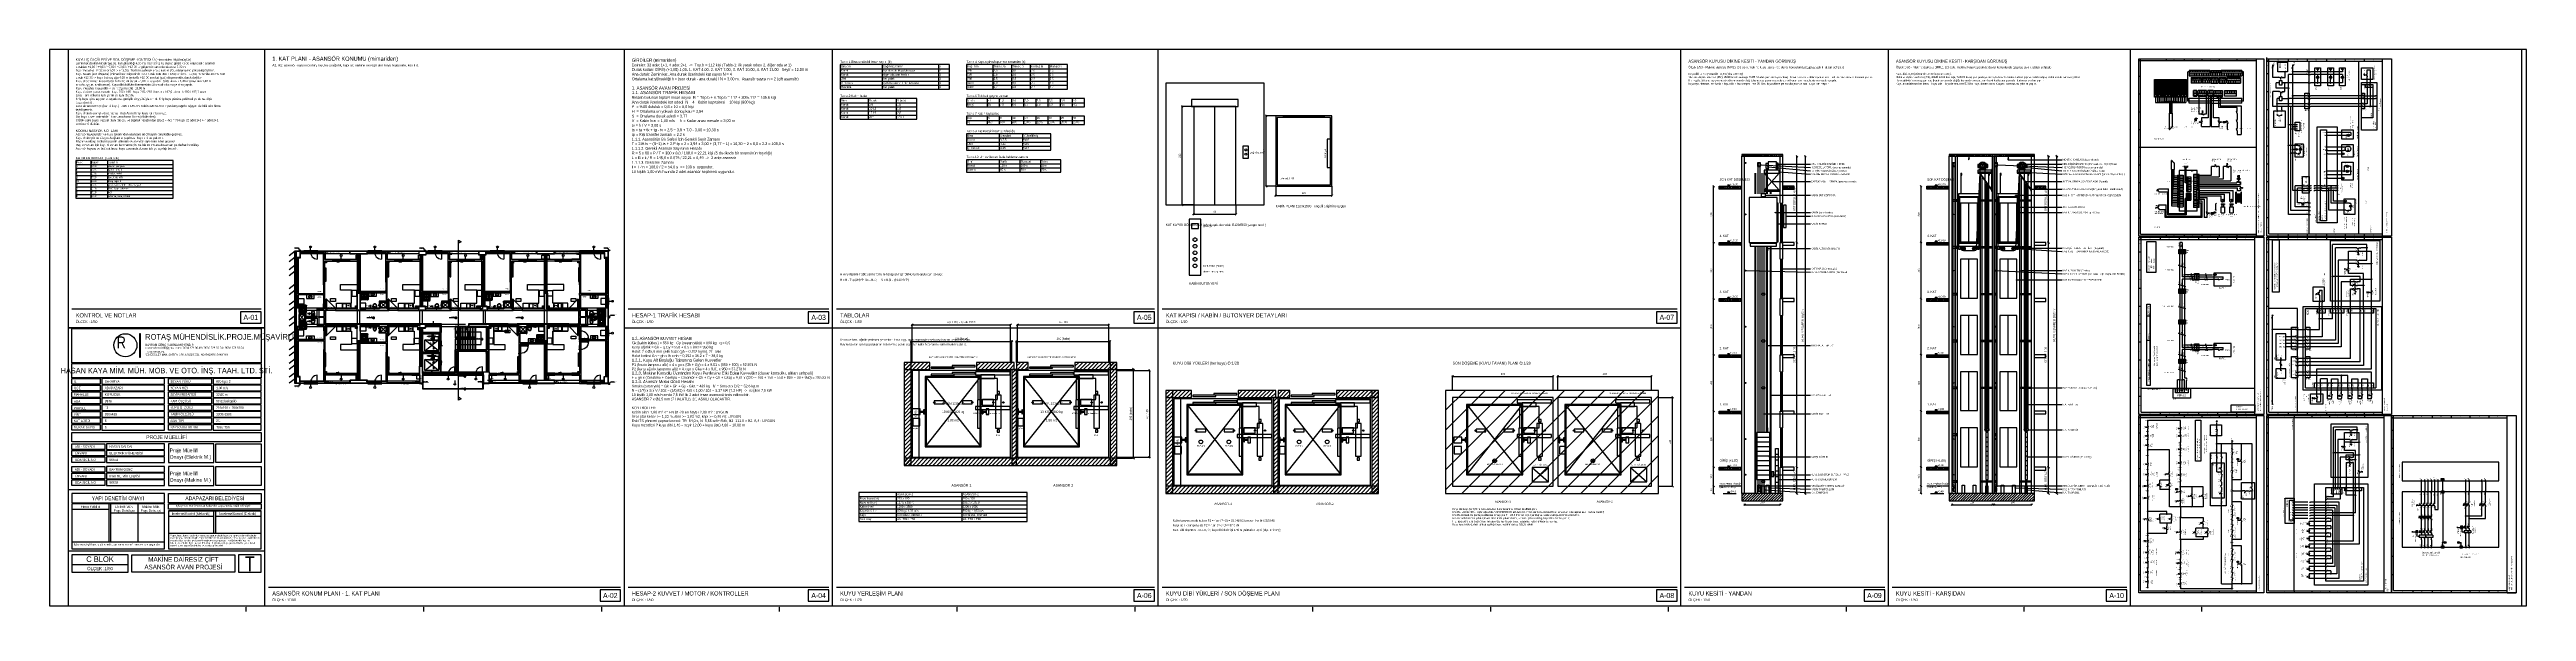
# Model space of a CAD drawing. Header units: centimetres. Extents: x 0 to 13234, y -30 to 2970.
import ezdxf
from ezdxf.enums import TextEntityAlignment as Align

# ---------------------------------------------------------------- set-up
doc = ezdxf.new("R2010")
doc.units = ezdxf.units.CM
doc.linetypes.add('CENTER', pattern=[5.08, 3.175, -0.635, 0.635, -0.635])
doc.linetypes.add('DASHED', pattern=[1.524, 1.27, -0.254])
for name, color, linetype in [('SCOTT-ANTET', 4, 'Continuous'), ('SCOTT-BASLIK', 5, 'Continuous'), ('SCOTT-CERCEVE', 7, 'Continuous'), ('SCOTT-DUVAR', 7, 'Continuous'), ('SCOTT-EKSEN', 8, 'CENTER'), ('SCOTT-ELEKTRIK', 3, 'Continuous'), ('SCOTT-ELEKTRIK-YAZI', 4, 'Continuous'), ('SCOTT-HALAT', 6, 'Continuous'), ('SCOTT-ISARET', 1, 'Continuous'), ('SCOTT-KA', 30, 'Continuous'), ('SCOTT-KABIN', 5, 'Continuous'), ('SCOTT-KAPI', 3, 'Continuous'), ('SCOTT-KIRIS', 1, 'DASHED'), ('SCOTT-KOT', 2, 'Continuous'), ('SCOTT-MIMARI', 8, 'Continuous'), ('SCOTT-MOTOR', 6, 'Continuous'), ('SCOTT-MOTOR-GIZLI', 6, 'DASHED'), ('SCOTT-OLCU', 3, 'Continuous'), ('SCOTT-RAY', 1, 'Continuous'), ('SCOTT-SIVA', 8, 'Continuous'), ('SCOTT-TABLO', 4, 'Continuous'), ('SCOTT-TARAMA', 8, 'Continuous'), ('SCOTT-UYARI', 1, 'Continuous'), ('SCOTT-YAZI', 4, 'Continuous'), ('SCOTT-YUK', 1, 'Continuous')]:
    doc.layers.add(name, color=color, linetype=linetype)

msp = doc.modelspace()

# ---------------------------------------------------------------- linework, layer by layer
at = {"layer": 'SCOTT-ANTET'}
for p, q in [((120, 1585), (1130, 1585)), ((3091, 1585), (4164, 1585)), ((4204, 1585), (5904, 1585)), ((5944, 1585), (8696, 1585)), ((1150, 620), (100, 620)), ((615, 544), (120, 544)), ((318, 339), (318, 544)), ((328, 339), (328, 544)), ((471, 544), (471, 339)), ((318, 514), (120, 514)), ((615, 494), (328, 494)), ((878, 477), (635, 477)), ((878, 386), (878, 507)), ((888, 386), (888, 507)), ((1130, 477), (888, 477)), ((1150, 292), (100, 292)), ((615, 339), (120, 339)), ((1130, 386), (635, 386)), ((420, 219), (120, 219)), ((1170, 100), (3051, 100)), ((3091, 100), (4164, 100)), ((4204, 100), (5904, 100)), ((5944, 100), (8696, 100)), ((8736, 100), (9805, 100)), ((9845, 100), (11099, 100))]:
    msp.add_line(p, q, dxfattribs=at)
for points in [[(100, 0), (1150, 0), (1150, 1485), (100, 1485), (100, 0)], [(120, 1298), (120, 1480), (1130, 1480), (1130, 1298), (120, 1298)], [(484, 1325), (482, 1325), (482, 1454), (484, 1454), (484, 1325)], [(120, 1218), (120, 1293), (1130, 1293), (1130, 1218), (120, 1218)], [(120, 1213), (270, 1213), (270, 1183), (120, 1183), (120, 1213)], [(615, 1213), (280, 1213), (280, 1183), (615, 1183), (615, 1213)], [(635, 1213), (865, 1213), (865, 1183), (635, 1183), (635, 1213)], [(1130, 1213), (875, 1213), (875, 1183), (1130, 1183), (1130, 1213)], [(120, 1148), (120, 1178), (270, 1178), (270, 1148), (120, 1148)], [(120, 1143), (270, 1143), (270, 1113), (120, 1113), (120, 1143)], [(120, 1078), (120, 1108), (270, 1108), (270, 1078), (120, 1078)], [(120, 1073), (270, 1073), (270, 1043), (120, 1043), (120, 1073)], [(615, 1178), (280, 1178), (280, 1148), (615, 1148), (615, 1178)], [(615, 1143), (280, 1143), (280, 1113), (615, 1113), (615, 1143)], [(615, 1108), (280, 1108), (280, 1078), (615, 1078), (615, 1108)], [(615, 1073), (280, 1073), (280, 1043), (615, 1043), (615, 1073)], [(635, 1148), (635, 1178), (865, 1178), (865, 1148), (635, 1148)], [(635, 1143), (865, 1143), (865, 1113), (635, 1113), (635, 1143)], [(635, 1078), (635, 1108), (865, 1108), (865, 1078), (635, 1078)], [(635, 1073), (865, 1073), (865, 1043), (635, 1043), (635, 1073)], [(1130, 1178), (875, 1178), (875, 1148), (1130, 1148), (1130, 1178)], [(1130, 1143), (875, 1143), (875, 1113), (1130, 1113), (1130, 1143)], [(1130, 1108), (875, 1108), (875, 1078), (1130, 1078), (1130, 1108)], [(1130, 1073), (875, 1073), (875, 1043), (1130, 1043), (1130, 1073)], [(120, 1008), (120, 1038), (270, 1038), (270, 1008), (120, 1008)], [(120, 973), (120, 1003), (270, 1003), (270, 973), (120, 973)], [(120, 938), (120, 968), (270, 968), (270, 938), (120, 938)], [(615, 1038), (280, 1038), (280, 1008), (615, 1008), (615, 1038)], [(615, 1003), (280, 1003), (280, 973), (615, 973), (615, 1003)], [(615, 968), (280, 968), (280, 938), (615, 938), (615, 968)], [(635, 1008), (635, 1038), (865, 1038), (865, 1008), (635, 1008)], [(635, 973), (635, 1003), (865, 1003), (865, 973), (635, 973)], [(635, 938), (635, 968), (865, 968), (865, 938), (635, 938)], [(1130, 1038), (875, 1038), (875, 1008), (1130, 1008), (1130, 1038)], [(1130, 1003), (875, 1003), (875, 973), (1130, 973), (1130, 1003)], [(1130, 968), (875, 968), (875, 938), (1130, 938), (1130, 968)], [(120, 875), (120, 925), (1130, 925), (1130, 875), (120, 875)], [(120, 865), (295, 865), (295, 835), (120, 835), (120, 865)], [(120, 800), (120, 830), (295, 830), (295, 800), (120, 800)], [(120, 765), (120, 795), (295, 795), (295, 765), (120, 765)], [(615, 865), (305, 865), (305, 835), (615, 835), (615, 865)], [(615, 830), (305, 830), (305, 800), (615, 800), (615, 830)], [(615, 795), (305, 795), (305, 765), (615, 765), (615, 795)], [(635, 765), (878, 765), (878, 865), (635, 865), (635, 765)], [(1130, 865), (1130, 765), (888, 765), (888, 865), (1130, 865)], [(120, 743), (295, 743), (295, 713), (120, 713), (120, 743)], [(120, 678), (120, 708), (295, 708), (295, 678), (120, 678)], [(120, 643), (120, 673), (295, 673), (295, 643), (120, 643)], [(615, 743), (305, 743), (305, 713), (615, 713), (615, 743)], [(615, 708), (305, 708), (305, 678), (615, 678), (615, 708)], [(615, 673), (305, 673), (305, 643), (615, 643), (615, 673)], [(635, 643), (878, 643), (878, 743), (635, 743), (635, 643)], [(1130, 743), (1130, 643), (888, 643), (888, 743), (1130, 743)], [(120, 599), (120, 549), (615, 549), (615, 599), (120, 599)], [(615, 305), (615, 544), (120, 544), (120, 305), (615, 305)], [(1130, 599), (1130, 549), (635, 549), (635, 599), (1130, 599)], [(1130, 544), (1130, 516), (635, 516), (635, 544), (1130, 544)], [(635, 507), (1130, 507), (635, 507), (635, 305), (1130, 305), (1130, 507)], [(420, 272), (120, 272), (120, 179), (420, 179), (420, 272)], [(990, 272), (990, 179), (439, 179), (439, 272), (990, 272)], [(1010, 272), (1010, 179), (1130, 179), (1130, 272), (1010, 272)]]:
    msp.add_lwpolyline(points, dxfattribs=at)
for points in [[(1020, 1510), (1130, 1510), (1130, 1570), (1020, 1570)], [(4054, 1510), (4164, 1510), (4164, 1570), (4054, 1570)], [(5794, 1510), (5904, 1510), (5904, 1570), (5794, 1570)], [(8586, 1510), (8696, 1510), (8696, 1570), (8586, 1570)], [(2941, 25), (3051, 25), (3051, 85), (2941, 85)], [(4054, 25), (4164, 25), (4164, 85), (4054, 85)], [(5794, 25), (5904, 25), (5904, 85), (5794, 85)], [(8586, 25), (8696, 25), (8696, 85), (8586, 85)], [(9695, 25), (9805, 25), (9805, 85), (9695, 85)], [(10989, 25), (11099, 25), (11099, 85), (10989, 85)]]:
    msp.add_lwpolyline(points, close=True, dxfattribs=at)
msp.add_circle((405, 1391), 61.8, dxfattribs=at)
at = {"layer": 'SCOTT-CERCEVE'}
for p, q in [((1150, 0), (1150, 2970)), ((3072, 0), (3072, 2970)), ((4184, 0), (4184, 2970)), ((5924, 0), (5924, 2970)), ((8716, 0), (8716, 2970)), ((9825, 0), (9825, 2970)), ((11119, 0), (11119, 2970)), ((100, 1485), (1150, 1485)), ((3071, 1485), (4184, 1485)), ((4184, 1485), (5924, 1485)), ((5924, 1485), (8716, 1485))]:
    msp.add_line(p, q, dxfattribs=at)
for points in [[(0, 0), (13234, 0), (13234, 2970), (0, 2970)], [(100, 0), (13209, 0), (13209, 2970), (100, 2970)]]:
    msp.add_lwpolyline(points, close=True, dxfattribs=at)
at = {"layer": 'SCOTT-DUVAR'}
for p, q in [((9041, 600), (9041, 2400)), ((9056, 600), (9056, 2400)), ((9246, 2150), (9246, 2400)), ((9261, 2150), (9261, 2400)), ((10150, 600), (10150, 2400)), ((10165, 600), (10165, 2400)), ((10380, 600), (10380, 2400)), ((10390, 600), (10390, 2400)), ((10590, 600), (10590, 2400)), ((10605, 600), (10605, 2400)), ((9246, 2150), (9261, 2150)), ((9246, 1850), (9246, 1940)), ((9246, 1940), (9261, 1940)), ((9261, 1850), (9261, 1940)), ((9246, 1850), (9261, 1850)), ((9246, 1550), (9246, 1640)), ((9246, 1640), (9261, 1640)), ((9261, 1550), (9261, 1640)), ((9246, 1550), (9261, 1550)), ((9246, 1250), (9246, 1340)), ((9246, 1340), (9261, 1340)), ((9261, 1250), (9261, 1340)), ((9246, 1250), (9261, 1250)), ((9246, 950), (9246, 1040)), ((9246, 1040), (9261, 1040)), ((9246, 950), (9261, 950)), ((9261, 950), (9261, 1040)), ((9246, 600), (9246, 740)), ((9246, 740), (9261, 740)), ((9261, 600), (9261, 740))]:
    msp.add_line(p, q, dxfattribs=at)
for points in [[(5964, 2141), (6489, 2141), (6489, 2791), (5964, 2791)], [(9041, 2400), (9261, 2400), (9261, 2410), (9041, 2410)], [(10150, 2400), (10605, 2400), (10605, 2410), (10150, 2410)], [(4566, 750), (4603, 750), (4603, 1300), (4566, 1300)], [(4566, 1262), (4703, 1262), (4703, 1300), (4566, 1300)], [(4953, 1262), (5153, 1262), (5153, 1300), (4953, 1300)], [(5141, 750), (5166, 750), (5166, 1262), (5141, 1262)], [(5166, 1262), (5228, 1262), (5228, 1300), (5166, 1300)], [(5478, 1262), (5703, 1262), (5703, 1300), (5478, 1300)], [(5666, 750), (5703, 750), (5703, 1300), (5666, 1300)], [(5964, 600), (6001, 600), (6001, 1150), (5964, 1150)], [(5964, 1112), (6101, 1112), (6101, 1150), (5964, 1150)], [(6351, 1112), (6551, 1112), (6551, 1150), (6351, 1150)], [(6539, 600), (6564, 600), (6564, 1112), (6539, 1112)], [(6564, 1112), (6626, 1112), (6626, 1150), (6564, 1150)], [(6876, 1112), (7101, 1112), (7101, 1150), (6876, 1150)], [(7064, 600), (7101, 600), (7101, 1150), (7064, 1150)], [(7459, 600), (8596, 600), (8596, 1150), (7459, 1150)], [(4566, 750), (5703, 750), (5703, 788), (4566, 788)], [(5964, 600), (7101, 600), (7101, 638), (5964, 638)], [(9041, 560), (9261, 560), (9261, 600), (9041, 600)], [(10150, 560), (10605, 560), (10605, 600), (10150, 600)]]:
    msp.add_lwpolyline(points, close=True, dxfattribs=at)
for points in [[(9041, 2225), (8921, 2225), (8921, 2240), (9041, 2240)], [(9261, 2225), (9321, 2225), (9321, 2240), (9261, 2240)], [(10150, 2225), (10030, 2225), (10030, 2240), (10150, 2240)], [(10605, 2225), (10665, 2225), (10665, 2240), (10605, 2240)], [(9041, 1925), (8921, 1925), (8921, 1940), (9041, 1940)], [(9261, 1925), (9321, 1925), (9321, 1940), (9261, 1940)], [(10150, 1925), (10030, 1925), (10030, 1940), (10150, 1940)], [(10605, 1925), (10665, 1925), (10665, 1940), (10605, 1940)], [(9041, 1625), (8921, 1625), (8921, 1640), (9041, 1640)], [(9261, 1625), (9321, 1625), (9321, 1640), (9261, 1640)], [(10150, 1625), (10030, 1625), (10030, 1640), (10150, 1640)], [(10605, 1625), (10665, 1625), (10665, 1640), (10605, 1640)], [(9041, 1325), (8921, 1325), (8921, 1340), (9041, 1340)], [(9261, 1325), (9321, 1325), (9321, 1340), (9261, 1340)], [(10150, 1325), (10030, 1325), (10030, 1340), (10150, 1340)], [(10605, 1325), (10665, 1325), (10665, 1340), (10605, 1340)], [(9041, 1025), (8921, 1025), (8921, 1040), (9041, 1040)], [(9261, 1025), (9321, 1025), (9321, 1040), (9261, 1040)], [(10150, 1025), (10030, 1025), (10030, 1040), (10150, 1040)], [(10605, 1025), (10665, 1025), (10665, 1040), (10605, 1040)], [(9041, 725), (8921, 725), (8921, 740), (9041, 740)], [(9261, 725), (9321, 725), (9321, 740), (9261, 740)], [(10150, 725), (10030, 725), (10030, 740), (10150, 740)], [(10605, 725), (10665, 725), (10665, 740), (10605, 740)]]:
    msp.add_lwpolyline(points, dxfattribs=at)
at = {"layer": 'SCOTT-EKSEN'}
for p, q in [((8921, 640), (9036, 640)), ((10030, 640), (10145, 640)), ((1050, -30), (1050, -5)), ((2000, -30), (2000, -5)), ((2950, -30), (2950, -5)), ((3900, -30), (3900, -5)), ((4850, -30), (4850, -5)), ((5800, -30), (5800, -5)), ((6750, -30), (6750, -5)), ((7700, -30), (7700, -5)), ((8650, -30), (8650, -5)), ((9600, -30), (9600, -5)), ((10550, -30), (10550, -5)), ((11500, -30), (11500, -5))]:
    msp.add_line(p, q, dxfattribs=at)
at = {"layer": 'SCOTT-ELEKTRIK'}
for p, q in [((11163, 1974), (11163, 2920)), ((11163, 2920), (11830, 2920)), ((11172, 1984), (11172, 2920)), ((11309, 2920), (11309, 2911)), ((11404, 2920), (11404, 2911)), ((11499, 2920), (11499, 2911)), ((11593, 2911), (11593, 2920)), ((11688, 2911), (11688, 2920)), ((11792, 1974), (11792, 2920)), ((11830, 2920), (11830, 1974)), ((11846, 2920), (11846, 2927)), ((11846, 1974), (11846, 2920)), ((11846, 2920), (12513, 2920)), ((11858, 1986), (11858, 2920)), ((11960, 2920), (11960, 2908)), ((12062, 2920), (12062, 2908)), ((12165, 2920), (12165, 2908)), ((12267, 2908), (12267, 2920)), ((12369, 2908), (12369, 2920)), ((12465, 1974), (12465, 2920)), ((12513, 2920), (12513, 1974)), ((11163, 2911), (11792, 2911)), ((11172, 2826), (11163, 2826)), ((11247, 2810), (11257, 2810)), ((11247, 2716), (11247, 2810)), ((11248, 2808), (11248, 2795)), ((11256, 2808), (11248, 2808)), ((11248, 2795), (11256, 2795)), ((11256, 2788), (11248, 2788)), ((11248, 2788), (11248, 2780)), ((11248, 2780), (11256, 2780)), ((11250, 2793), (11255, 2793)), ((11250, 2789), (11250, 2793)), ((11255, 2789), (11250, 2789)), ((11255, 2793), (11255, 2789)), ((11256, 2795), (11256, 2808)), ((11256, 2780), (11256, 2788)), ((11257, 2810), (11266, 2810)), ((11257, 2716), (11257, 2810)), ((11257, 2810), (11257, 2716)), ((11258, 2808), (11258, 2795)), ((11265, 2808), (11258, 2808)), ((11258, 2795), (11265, 2795)), ((11265, 2788), (11258, 2788)), ((11258, 2788), (11258, 2780)), ((11258, 2780), (11265, 2780)), ((11259, 2793), (11264, 2793)), ((11259, 2789), (11259, 2793)), ((11264, 2789), (11259, 2789)), ((11264, 2793), (11264, 2789)), ((11265, 2795), (11265, 2808)), ((11265, 2780), (11265, 2788)), ((11266, 2810), (11276, 2810)), ((11266, 2716), (11266, 2810)), ((11266, 2810), (11266, 2716)), ((11267, 2808), (11267, 2795)), ((11275, 2808), (11267, 2808)), ((11267, 2795), (11275, 2795)), ((11275, 2788), (11267, 2788)), ((11267, 2788), (11267, 2780)), ((11267, 2780), (11275, 2780)), ((11269, 2793), (11273, 2793)), ((11269, 2789), (11269, 2793)), ((11273, 2789), (11269, 2789)), ((11273, 2793), (11273, 2789)), ((11275, 2795), (11275, 2808)), ((11275, 2780), (11275, 2788)), ((11276, 2810), (11285, 2810)), ((11276, 2716), (11276, 2810)), ((11276, 2810), (11276, 2716)), ((11277, 2808), (11277, 2795)), ((11284, 2808), (11277, 2808)), ((11277, 2795), (11284, 2795)), ((11284, 2788), (11277, 2788)), ((11277, 2788), (11277, 2780)), ((11277, 2780), (11284, 2780)), ((11278, 2793), (11283, 2793)), ((11278, 2789), (11278, 2793)), ((11283, 2789), (11278, 2789)), ((11283, 2793), (11283, 2789)), ((11284, 2795), (11284, 2808)), ((11284, 2780), (11284, 2788)), ((11285, 2810), (11295, 2810)), ((11285, 2716), (11285, 2810)), ((11285, 2810), (11285, 2716)), ((11286, 2808), (11286, 2795)), ((11294, 2808), (11286, 2808)), ((11286, 2795), (11294, 2795)), ((11294, 2788), (11286, 2788)), ((11286, 2788), (11286, 2780)), ((11286, 2780), (11294, 2780)), ((11288, 2793), (11292, 2793)), ((11288, 2789), (11288, 2793)), ((11292, 2789), (11288, 2789)), ((11292, 2793), (11292, 2789)), ((11294, 2795), (11294, 2808)), ((11294, 2780), (11294, 2788)), ((11295, 2810), (11304, 2810)), ((11295, 2716), (11295, 2810)), ((11295, 2810), (11295, 2716)), ((11296, 2808), (11296, 2795)), ((11303, 2808), (11296, 2808)), ((11296, 2795), (11303, 2795)), ((11303, 2788), (11296, 2788)), ((11296, 2788), (11296, 2780)), ((11296, 2780), (11303, 2780)), ((11297, 2793), (11302, 2793)), ((11297, 2789), (11297, 2793)), ((11302, 2789), (11297, 2789)), ((11302, 2793), (11302, 2789)), ((11303, 2795), (11303, 2808)), ((11303, 2780), (11303, 2788)), ((11304, 2810), (11314, 2810)), ((11304, 2716), (11304, 2810)), ((11304, 2810), (11304, 2716)), ((11305, 2808), (11305, 2795)), ((11313, 2808), (11305, 2808)), ((11305, 2795), (11313, 2795)), ((11313, 2788), (11305, 2788)), ((11305, 2788), (11305, 2780)), ((11305, 2780), (11313, 2780)), ((11307, 2793), (11311, 2793)), ((11307, 2789), (11307, 2793)), ((11311, 2789), (11307, 2789)), ((11311, 2793), (11311, 2789)), ((11313, 2795), (11313, 2808)), ((11313, 2780), (11313, 2788)), ((11314, 2810), (11323, 2810)), ((11314, 2716), (11314, 2810)), ((11314, 2810), (11314, 2716)), ((11315, 2808), (11315, 2795)), ((11322, 2808), (11315, 2808)), ((11315, 2795), (11322, 2795)), ((11322, 2788), (11315, 2788)), ((11315, 2788), (11315, 2780)), ((11315, 2780), (11322, 2780)), ((11316, 2793), (11321, 2793)), ((11316, 2789), (11316, 2793)), ((11321, 2789), (11316, 2789)), ((11321, 2793), (11321, 2789)), ((11322, 2795), (11322, 2808)), ((11322, 2780), (11322, 2788)), ((11323, 2810), (11333, 2810)), ((11323, 2716), (11323, 2810)), ((11323, 2810), (11323, 2716)), ((11324, 2808), (11324, 2795)), ((11332, 2808), (11324, 2808)), ((11324, 2795), (11332, 2795)), ((11332, 2788), (11324, 2788)), ((11324, 2788), (11324, 2780)), ((11324, 2780), (11332, 2780)), ((11325, 2793), (11330, 2793)), ((11325, 2789), (11325, 2793)), ((11330, 2789), (11325, 2789)), ((11330, 2793), (11330, 2789)), ((11332, 2795), (11332, 2808)), ((11332, 2780), (11332, 2788)), ((11333, 2810), (11342, 2810)), ((11333, 2716), (11333, 2810)), ((11333, 2810), (11333, 2716)), ((11334, 2808), (11334, 2795)), ((11341, 2808), (11334, 2808)), ((11334, 2795), (11341, 2795)), ((11341, 2788), (11334, 2788)), ((11334, 2788), (11334, 2780)), ((11334, 2780), (11341, 2780)), ((11335, 2793), (11340, 2793)), ((11335, 2789), (11335, 2793)), ((11340, 2789), (11335, 2789)), ((11340, 2793), (11340, 2789)), ((11341, 2795), (11341, 2808)), ((11341, 2780), (11341, 2788)), ((11342, 2810), (11351, 2810)), ((11342, 2716), (11342, 2810)), ((11342, 2810), (11342, 2716)), ((11343, 2808), (11343, 2795)), ((11351, 2808), (11343, 2808)), ((11343, 2795), (11351, 2795)), ((11351, 2788), (11343, 2788)), ((11343, 2788), (11343, 2780)), ((11343, 2780), (11351, 2780)), ((11344, 2793), (11349, 2793)), ((11344, 2789), (11344, 2793)), ((11349, 2789), (11344, 2789)), ((11349, 2793), (11349, 2789)), ((11351, 2810), (11361, 2810)), ((11351, 2716), (11351, 2810)), ((11351, 2810), (11351, 2716)), ((11351, 2795), (11351, 2808)), ((11351, 2780), (11351, 2788)), ((11352, 2808), (11352, 2795)), ((11360, 2808), (11352, 2808)), ((11352, 2795), (11360, 2795)), ((11360, 2788), (11352, 2788)), ((11352, 2788), (11352, 2780)), ((11352, 2780), (11360, 2780)), ((11354, 2793), (11359, 2793)), ((11354, 2789), (11354, 2793)), ((11359, 2789), (11354, 2789)), ((11359, 2793), (11359, 2789)), ((11360, 2795), (11360, 2808)), ((11360, 2780), (11360, 2788)), ((11361, 2810), (11370, 2810)), ((11361, 2716), (11361, 2810)), ((11361, 2810), (11361, 2716)), ((11362, 2808), (11362, 2795)), ((11369, 2808), (11362, 2808)), ((11362, 2795), (11369, 2795)), ((11369, 2788), (11362, 2788)), ((11362, 2788), (11362, 2780)), ((11362, 2780), (11369, 2780)), ((11363, 2793), (11368, 2793)), ((11363, 2789), (11363, 2793)), ((11368, 2789), (11363, 2789)), ((11368, 2793), (11368, 2789)), ((11369, 2795), (11369, 2808)), ((11369, 2780), (11369, 2788)), ((11370, 2810), (11380, 2810)), ((11370, 2716), (11370, 2810)), ((11370, 2810), (11370, 2716)), ((11371, 2808), (11371, 2795)), ((11379, 2808), (11371, 2808)), ((11371, 2795), (11379, 2795)), ((11379, 2788), (11371, 2788)), ((11371, 2788), (11371, 2780)), ((11371, 2780), (11379, 2780)), ((11373, 2793), (11377, 2793)), ((11373, 2789), (11373, 2793)), ((11377, 2789), (11373, 2789)), ((11377, 2793), (11377, 2789)), ((11379, 2795), (11379, 2808)), ((11379, 2780), (11379, 2788)), ((11380, 2810), (11389, 2810)), ((11380, 2716), (11380, 2810)), ((11380, 2810), (11380, 2716)), ((11381, 2808), (11381, 2795)), ((11388, 2808), (11381, 2808)), ((11381, 2795), (11388, 2795)), ((11388, 2788), (11381, 2788)), ((11381, 2788), (11381, 2780)), ((11381, 2780), (11388, 2780)), ((11382, 2793), (11387, 2793)), ((11382, 2789), (11382, 2793)), ((11387, 2789), (11382, 2789)), ((11387, 2793), (11387, 2789)), ((11388, 2795), (11388, 2808)), ((11388, 2780), (11388, 2788)), ((11389, 2810), (11399, 2810)), ((11389, 2716), (11389, 2810)), ((11389, 2810), (11389, 2716)), ((11390, 2808), (11390, 2795)), ((11398, 2808), (11390, 2808)), ((11390, 2795), (11398, 2795)), ((11398, 2788), (11390, 2788)), ((11390, 2788), (11390, 2780)), ((11390, 2780), (11398, 2780)), ((11392, 2793), (11396, 2793)), ((11392, 2789), (11392, 2793)), ((11396, 2789), (11392, 2789)), ((11396, 2793), (11396, 2789)), ((11398, 2795), (11398, 2808)), ((11398, 2780), (11398, 2788)), ((11399, 2810), (11408, 2810)), ((11399, 2716), (11399, 2810)), ((11399, 2810), (11399, 2716)), ((11400, 2808), (11400, 2795)), ((11407, 2808), (11400, 2808)), ((11400, 2795), (11407, 2795)), ((11407, 2788), (11400, 2788)), ((11400, 2788), (11400, 2780)), ((11400, 2780), (11407, 2780)), ((11401, 2793), (11406, 2793)), ((11401, 2789), (11401, 2793)), ((11406, 2789), (11401, 2789)), ((11406, 2793), (11406, 2789)), ((11407, 2795), (11407, 2808)), ((11407, 2780), (11407, 2788)), ((11408, 2810), (11418, 2810)), ((11408, 2716), (11408, 2810)), ((11408, 2810), (11408, 2716)), ((11409, 2808), (11409, 2795)), ((11417, 2808), (11409, 2808)), ((11409, 2795), (11417, 2795)), ((11417, 2788), (11409, 2788)), ((11409, 2788), (11409, 2780)), ((11409, 2780), (11417, 2780)), ((11411, 2793), (11415, 2793)), ((11411, 2789), (11411, 2793)), ((11415, 2789), (11411, 2789)), ((11415, 2793), (11415, 2789)), ((11417, 2795), (11417, 2808)), ((11417, 2780), (11417, 2788)), ((11418, 2810), (11418, 2716)), ((11424, 2694), (11424, 2851)), ((11432, 2851), (11424, 2851)), ((11432, 2859), (11432, 2829)), ((11542, 2859), (11432, 2859)), ((11432, 2846), (11542, 2846)), ((11432, 2829), (11542, 2829)), ((11439, 2853), (11436, 2857)), ((11439, 2853), (11436, 2857)), ((11439, 2853), (11436, 2857)), ((11439, 2853), (11436, 2857)), ((11441, 2846), (11441, 2829)), ((11442, 2820), (11497, 2820)), ((11442, 2820), (11442, 2791)), ((11497, 2807), (11442, 2807)), ((11497, 2791), (11442, 2791)), ((11449, 2853), (11446, 2857)), ((11449, 2853), (11446, 2857)), ((11449, 2853), (11446, 2857)), ((11449, 2853), (11446, 2857)), ((11449, 2815), (11446, 2819)), ((11449, 2815), (11446, 2819)), ((11449, 2814), (11446, 2818)), ((11449, 2814), (11446, 2818)), ((11451, 2846), (11451, 2829)), ((11451, 2846), (11451, 2829)), ((11451, 2807), (11451, 2791)), ((11451, 2807), (11451, 2791)), ((11458, 2853), (11455, 2857)), ((11458, 2853), (11455, 2857)), ((11458, 2853), (11455, 2857)), ((11458, 2853), (11455, 2857)), ((11458, 2815), (11455, 2819)), ((11458, 2815), (11455, 2819)), ((11458, 2814), (11455, 2818)), ((11458, 2814), (11455, 2818)), ((11460, 2846), (11460, 2829)), ((11460, 2846), (11460, 2829)), ((11460, 2807), (11460, 2791)), ((11467, 2853), (11464, 2857)), ((11467, 2853), (11464, 2857)), ((11468, 2853), (11465, 2857)), ((11468, 2853), (11465, 2857)), ((11468, 2815), (11465, 2819)), ((11468, 2815), (11465, 2819)), ((11468, 2814), (11465, 2818)), ((11468, 2814), (11465, 2818)), ((11469, 2846), (11469, 2829)), ((11469, 2846), (11469, 2829)), ((11469, 2807), (11469, 2791)), ((11469, 2807), (11469, 2791)), ((11476, 2853), (11473, 2857)), ((11476, 2853), (11473, 2857)), ((11477, 2853), (11474, 2857)), ((11477, 2853), (11474, 2857)), ((11477, 2815), (11474, 2819)), ((11477, 2815), (11474, 2819)), ((11477, 2814), (11474, 2818)), ((11477, 2814), (11474, 2818)), ((11478, 2846), (11478, 2829)), ((11478, 2846), (11478, 2829)), ((11479, 2807), (11479, 2791)), ((11479, 2807), (11479, 2791)), ((11486, 2853), (11483, 2857)), ((11486, 2853), (11483, 2857)), ((11486, 2853), (11483, 2857)), ((11486, 2853), (11483, 2857)), ((11486, 2815), (11483, 2819)), ((11486, 2815), (11483, 2819)), ((11486, 2814), (11483, 2818)), ((11486, 2814), (11483, 2818)), ((11487, 2846), (11487, 2829)), ((11487, 2846), (11487, 2829)), ((11488, 2807), (11488, 2791)), ((11488, 2807), (11488, 2791)), ((11495, 2853), (11492, 2857)), ((11495, 2853), (11492, 2857)), ((11495, 2853), (11492, 2857)), ((11495, 2853), (11492, 2857)), ((11495, 2815), (11492, 2819)), ((11495, 2815), (11492, 2819)), ((11495, 2814), (11492, 2818)), ((11495, 2814), (11492, 2818)), ((11497, 2846), (11497, 2829)), ((11497, 2846), (11497, 2829)), ((11497, 2846), (11497, 2829)), ((11497, 2820), (11497, 2791)), ((11497, 2820), (11497, 2791)), ((11504, 2853), (11501, 2857)), ((11504, 2853), (11501, 2857)), ((11504, 2853), (11501, 2857)), ((11504, 2853), (11501, 2857)), ((11501, 2820), (11547, 2820)), ((11501, 2820), (11501, 2791)), ((11547, 2807), (11501, 2807)), ((11547, 2791), (11501, 2791)), ((11508, 2815), (11505, 2819)), ((11508, 2815), (11505, 2819)), ((11508, 2814), (11505, 2818)), ((11508, 2814), (11505, 2818)), ((11506, 2846), (11506, 2829)), ((11506, 2846), (11506, 2829)), ((11506, 2846), (11506, 2829)), ((11513, 2853), (11510, 2857)), ((11513, 2853), (11510, 2857)), ((11510, 2807), (11510, 2791)), ((11514, 2853), (11511, 2857)), ((11514, 2853), (11511, 2857)), ((11515, 2846), (11515, 2829)), ((11515, 2846), (11515, 2829)), ((11515, 2846), (11515, 2829)), ((11518, 2815), (11515, 2819)), ((11518, 2815), (11515, 2819)), ((11518, 2814), (11515, 2818)), ((11518, 2814), (11515, 2818)), ((11522, 2853), (11519, 2857)), ((11522, 2853), (11519, 2857)), ((11519, 2807), (11519, 2791)), ((11519, 2807), (11519, 2791)), ((11519, 2807), (11519, 2791)), ((11523, 2853), (11520, 2857)), ((11523, 2853), (11520, 2857)), ((11526, 2814), (11523, 2818)), ((11526, 2814), (11523, 2818)), ((11524, 2846), (11524, 2829)), ((11524, 2846), (11524, 2829)), ((11524, 2846), (11524, 2829)), ((11527, 2815), (11524, 2819)), ((11527, 2815), (11524, 2819)), ((11532, 2853), (11529, 2857)), ((11532, 2853), (11529, 2857)), ((11532, 2853), (11529, 2857)), ((11532, 2853), (11529, 2857)), ((11529, 2807), (11529, 2791)), ((11533, 2846), (11533, 2829)), ((11533, 2846), (11533, 2829)), ((11533, 2846), (11533, 2829)), ((11536, 2815), (11533, 2819)), ((11536, 2815), (11533, 2819)), ((11536, 2814), (11533, 2818)), ((11536, 2814), (11533, 2818)), ((11541, 2853), (11538, 2857)), ((11541, 2853), (11538, 2857)), ((11541, 2853), (11538, 2857)), ((11541, 2853), (11538, 2857)), ((11538, 2807), (11538, 2791)), ((11538, 2807), (11538, 2791)), ((11542, 2859), (11542, 2829)), ((11545, 2814), (11542, 2818)), ((11545, 2814), (11542, 2818)), ((11546, 2815), (11543, 2819)), ((11546, 2815), (11543, 2819)), ((11545, 2859), (11545, 2829)), ((11545, 2859), (11600, 2859)), ((11600, 2846), (11545, 2846)), ((11545, 2829), (11600, 2829)), ((11547, 2820), (11547, 2791)), ((11547, 2820), (11547, 2791)), ((11552, 2853), (11549, 2857)), ((11552, 2853), (11549, 2857)), ((11552, 2853), (11549, 2857)), ((11552, 2853), (11549, 2857)), ((11550, 2820), (11550, 2791)), ((11550, 2820), (11587, 2820)), ((11587, 2807), (11550, 2807)), ((11550, 2791), (11587, 2791)), ((11554, 2846), (11554, 2829)), ((11557, 2815), (11554, 2819)), ((11557, 2815), (11554, 2819)), ((11557, 2814), (11554, 2818)), ((11557, 2814), (11554, 2818)), ((11562, 2853), (11559, 2857)), ((11562, 2853), (11559, 2857)), ((11562, 2853), (11559, 2857)), ((11562, 2853), (11559, 2857)), ((11559, 2807), (11559, 2791)), ((11564, 2846), (11564, 2829)), ((11564, 2846), (11564, 2829)), ((11567, 2815), (11564, 2819)), ((11567, 2815), (11564, 2819)), ((11567, 2814), (11564, 2818)), ((11567, 2814), (11564, 2818)), ((11571, 2853), (11568, 2857)), ((11571, 2853), (11568, 2857)), ((11571, 2853), (11568, 2857)), ((11571, 2853), (11568, 2857)), ((11568, 2807), (11568, 2791)), ((11568, 2807), (11568, 2791)), ((11573, 2846), (11573, 2829)), ((11573, 2846), (11573, 2829)), ((11576, 2815), (11573, 2819)), ((11576, 2815), (11573, 2819)), ((11576, 2814), (11573, 2818)), ((11576, 2814), (11573, 2818)), ((11580, 2853), (11577, 2857)), ((11580, 2853), (11577, 2857)), ((11580, 2853), (11577, 2857)), ((11580, 2853), (11577, 2857)), ((11578, 2807), (11578, 2791)), ((11578, 2807), (11578, 2791)), ((11582, 2846), (11582, 2829)), ((11582, 2846), (11582, 2829)), ((11585, 2815), (11582, 2819)), ((11585, 2815), (11582, 2819)), ((11585, 2814), (11582, 2818)), ((11585, 2814), (11582, 2818)), ((11589, 2853), (11586, 2857)), ((11589, 2853), (11586, 2857)), ((11590, 2853), (11587, 2857)), ((11590, 2853), (11587, 2857)), ((11587, 2820), (11587, 2791)), ((11587, 2820), (11587, 2791)), ((11591, 2846), (11591, 2829)), ((11591, 2846), (11591, 2829)), ((11591, 2820), (11591, 2791)), ((11591, 2820), (11628, 2820)), ((11628, 2807), (11591, 2807)), ((11591, 2791), (11628, 2791)), ((11598, 2814), (11595, 2818)), ((11598, 2814), (11595, 2818)), ((11599, 2853), (11596, 2857)), ((11599, 2853), (11596, 2857)), ((11599, 2853), (11596, 2857)), ((11599, 2853), (11596, 2857)), ((11599, 2815), (11596, 2819)), ((11599, 2815), (11596, 2819)), ((11600, 2859), (11600, 2829)), ((11600, 2859), (11600, 2829)), ((11601, 2807), (11601, 2791)), ((11603, 2859), (11603, 2829)), ((11713, 2859), (11603, 2859)), ((11603, 2846), (11713, 2846)), ((11603, 2829), (11713, 2829)), ((11608, 2815), (11605, 2819)), ((11608, 2815), (11605, 2819)), ((11608, 2814), (11605, 2818)), ((11608, 2814), (11605, 2818)), ((11610, 2853), (11607, 2857)), ((11610, 2853), (11607, 2857)), ((11610, 2853), (11607, 2857)), ((11610, 2853), (11607, 2857)), ((11610, 2807), (11610, 2791)), ((11610, 2807), (11610, 2791)), ((11612, 2846), (11612, 2829)), ((11617, 2814), (11614, 2818)), ((11617, 2814), (11614, 2818)), ((11618, 2815), (11615, 2819)), ((11618, 2815), (11615, 2819)), ((11620, 2853), (11617, 2857)), ((11620, 2853), (11617, 2857)), ((11620, 2853), (11617, 2857)), ((11620, 2853), (11617, 2857)), ((11619, 2807), (11619, 2791)), ((11619, 2807), (11619, 2791)), ((11621, 2846), (11621, 2829)), ((11621, 2846), (11621, 2829)), ((11626, 2814), (11623, 2818)), ((11626, 2814), (11623, 2818)), ((11627, 2815), (11624, 2819)), ((11627, 2815), (11624, 2819)), ((11629, 2853), (11626, 2857)), ((11629, 2853), (11626, 2857)), ((11629, 2853), (11626, 2857)), ((11629, 2853), (11626, 2857)), ((11628, 2820), (11628, 2791)), ((11628, 2820), (11628, 2791)), ((11631, 2846), (11631, 2829)), ((11631, 2846), (11631, 2829)), ((11632, 2820), (11632, 2791)), ((11706, 2820), (11632, 2820)), ((11632, 2807), (11706, 2807)), ((11632, 2791), (11706, 2791)), ((11638, 2853), (11635, 2857)), ((11638, 2853), (11635, 2857)), ((11638, 2853), (11635, 2857)), ((11638, 2853), (11635, 2857)), ((11639, 2814), (11636, 2818)), ((11639, 2814), (11636, 2818)), ((11640, 2815), (11637, 2819)), ((11640, 2815), (11637, 2819)), ((11640, 2846), (11640, 2829)), ((11640, 2846), (11640, 2829)), ((11642, 2807), (11642, 2791)), ((11647, 2853), (11644, 2857)), ((11647, 2853), (11644, 2857)), ((11647, 2853), (11644, 2857)), ((11647, 2853), (11644, 2857)), ((11649, 2815), (11646, 2819)), ((11649, 2815), (11646, 2819)), ((11649, 2814), (11646, 2818)), ((11649, 2814), (11646, 2818)), ((11649, 2846), (11649, 2829)), ((11649, 2846), (11649, 2829)), ((11651, 2807), (11651, 2791)), ((11651, 2807), (11651, 2791)), ((11656, 2853), (11653, 2857)), ((11656, 2853), (11653, 2857)), ((11657, 2853), (11654, 2857)), ((11657, 2853), (11654, 2857)), ((11658, 2814), (11655, 2818)), ((11658, 2814), (11655, 2818)), ((11659, 2815), (11656, 2819)), ((11659, 2815), (11656, 2819)), ((11658, 2846), (11658, 2829)), ((11658, 2846), (11658, 2829)), ((11660, 2807), (11660, 2791)), ((11660, 2807), (11660, 2791)), ((11665, 2853), (11663, 2857)), ((11665, 2853), (11663, 2857)), ((11666, 2853), (11663, 2857)), ((11666, 2853), (11663, 2857)), ((11667, 2814), (11664, 2818)), ((11667, 2814), (11664, 2818)), ((11668, 2815), (11665, 2819)), ((11668, 2815), (11665, 2819)), ((11667, 2846), (11667, 2829)), ((11667, 2846), (11667, 2829)), ((11667, 2846), (11667, 2829)), ((11669, 2807), (11669, 2791)), ((11669, 2807), (11669, 2791)), ((11675, 2853), (11672, 2857)), ((11675, 2853), (11672, 2857)), ((11675, 2853), (11672, 2857)), ((11675, 2853), (11672, 2857)), ((11677, 2815), (11674, 2819)), ((11677, 2815), (11674, 2819)), ((11677, 2814), (11674, 2818)), ((11677, 2814), (11674, 2818)), ((11676, 2846), (11676, 2829)), ((11676, 2846), (11676, 2829)), ((11676, 2846), (11676, 2829)), ((11678, 2807), (11678, 2791)), ((11678, 2807), (11678, 2791)), ((11684, 2853), (11681, 2857)), ((11684, 2853), (11681, 2857)), ((11684, 2853), (11681, 2857)), ((11684, 2853), (11681, 2857)), ((11686, 2815), (11683, 2819)), ((11686, 2815), (11683, 2819)), ((11686, 2814), (11683, 2818)), ((11686, 2814), (11683, 2818)), ((11686, 2846), (11686, 2829)), ((11686, 2846), (11686, 2829)), ((11686, 2846), (11686, 2829)), ((11687, 2807), (11687, 2791)), ((11687, 2807), (11687, 2791)), ((11693, 2853), (11690, 2857)), ((11693, 2853), (11690, 2857)), ((11693, 2853), (11690, 2857)), ((11693, 2853), (11690, 2857)), ((11695, 2815), (11692, 2819)), ((11695, 2815), (11692, 2819)), ((11695, 2814), (11692, 2818)), ((11695, 2814), (11692, 2818)), ((11695, 2846), (11695, 2829)), ((11695, 2846), (11695, 2829)), ((11695, 2846), (11695, 2829)), ((11697, 2807), (11697, 2791)), ((11702, 2853), (11699, 2857)), ((11702, 2853), (11699, 2857)), ((11703, 2853), (11700, 2857)), ((11703, 2853), (11700, 2857)), ((11704, 2815), (11701, 2819)), ((11704, 2815), (11701, 2819)), ((11704, 2814), (11701, 2818)), ((11704, 2814), (11701, 2818)), ((11704, 2846), (11704, 2829)), ((11704, 2846), (11704, 2829)), ((11704, 2846), (11704, 2829)), ((11706, 2820), (11706, 2791)), ((11711, 2853), (11708, 2857)), ((11711, 2853), (11708, 2857)), ((11712, 2853), (11709, 2857)), ((11712, 2853), (11709, 2857)), ((11713, 2859), (11713, 2829)), ((11721, 2851), (11713, 2851)), ((11721, 2694), (11721, 2851)), ((11846, 2908), (12465, 2908)), ((11858, 2840), (11846, 2840)), ((11879, 2888), (11876, 2883)), ((11879, 2888), (11882, 2883)), ((11879, 2876), (11879, 2888)), ((11879, 2882), (11879, 2876)), ((11879, 2820), (11879, 2876)), ((11912, 2820), (11879, 2820)), ((11897, 2764), (11897, 2792)), ((11909, 2792), (11897, 2792)), ((11906, 2903), (11957, 2903)), ((11906, 2852), (11906, 2903)), ((11957, 2852), (11906, 2852)), ((11915, 2820), (11909, 2820)), ((11915, 2792), (11909, 2792)), ((11915, 2820), (11929, 2825)), ((11915, 2804), (11927, 2804)), ((11915, 2780), (11915, 2804)), ((11927, 2780), (11915, 2780)), ((11921, 2822), (11921, 2822)), ((11921, 2813), (11921, 2819)), ((11921, 2804), (11921, 2810)), ((11927, 2820), (11927, 2826)), ((11927, 2820), (11933, 2820)), ((11927, 2804), (11927, 2780)), ((11927, 2792), (11933, 2792)), ((12062, 2792), (11930, 2792)), ((11933, 2820), (11945, 2820)), ((11943, 2747), (11943, 2792)), ((11945, 2846), (11945, 2850)), ((11945, 2820), (11945, 2846)), ((11957, 2903), (11957, 2852)), ((11962, 2708), (11962, 2837)), ((12067, 2837), (11962, 2837)), ((11986, 2888), (11983, 2883)), ((11986, 2852), (11986, 2888)), ((11986, 2888), (11989, 2883)), ((12067, 2852), (11986, 2852)), ((11986, 2723), (11986, 2852)), ((12067, 2792), (12037, 2792)), ((12067, 2852), (12071, 2852)), ((12067, 2837), (12071, 2837)), ((12067, 2792), (12071, 2792)), ((12073, 1986), (12073, 2908)), ((12075, 2852), (12079, 2852)), ((12075, 2837), (12079, 2837)), ((12075, 2792), (12079, 2792)), ((12118, 2852), (12079, 2852)), ((12118, 2837), (12079, 2837)), ((12118, 2792), (12079, 2792)), ((12103, 2777), (12103, 2873)), ((12103, 2873), (12133, 2873)), ((12122, 2818), (12114, 2826)), ((12122, 2826), (12114, 2818)), ((12121, 2866), (12115, 2866)), ((12120, 2867), (12116, 2867)), ((12120, 2869), (12117, 2869)), ((12118, 2866), (12118, 2855)), ((12118, 2855), (12118, 2852)), ((12187, 2852), (12118, 2852)), ((12118, 2837), (12118, 2834)), ((12187, 2837), (12118, 2837)), ((12118, 2834), (12118, 2828)), ((12118, 2816), (12118, 2810)), ((12118, 2810), (12118, 2792)), ((12187, 2792), (12118, 2792)), ((12133, 2873), (12133, 2777)), ((12172, 2777), (12172, 2873)), ((12172, 2873), (12202, 2873)), ((12192, 2818), (12183, 2826)), ((12192, 2826), (12183, 2818)), ((12190, 2866), (12184, 2866)), ((12190, 2867), (12185, 2867)), ((12189, 2869), (12186, 2869)), ((12187, 2866), (12187, 2855)), ((12187, 2855), (12187, 2852)), ((12250, 2852), (12187, 2852)), ((12187, 2837), (12187, 2834)), ((12250, 2837), (12187, 2837)), ((12187, 2834), (12187, 2828)), ((12187, 2816), (12187, 2810)), ((12187, 2792), (12187, 2810)), ((12250, 2792), (12187, 2792)), ((12202, 2873), (12202, 2777)), ((12235, 2777), (12235, 2873)), ((12235, 2873), (12265, 2873)), ((12255, 2818), (12246, 2826)), ((12255, 2826), (12246, 2818)), ((12253, 2866), (12247, 2866)), ((12253, 2867), (12248, 2867)), ((12252, 2869), (12249, 2869)), ((12250, 2866), (12250, 2855)), ((12250, 2855), (12250, 2852)), ((12250, 2837), (12250, 2834)), ((12250, 2834), (12250, 2828)), ((12250, 2816), (12250, 2810)), ((12250, 2810), (12250, 2792)), ((12265, 2873), (12265, 2777)), ((12338, 1986), (12338, 2908)), ((12353, 2810), (12353, 2873)), ((12353, 2873), (12413, 2873)), ((12413, 2810), (12353, 2810)), ((12353, 2795), (12434, 2795)), ((12353, 2783), (12353, 2795)), ((12353, 2606), (12353, 2783)), ((12353, 2783), (12413, 2783)), ((12367, 2834), (12367, 2840)), ((12367, 2840), (12371, 2840)), ((12367, 2837), (12371, 2837)), ((12367, 2834), (12371, 2834)), ((12383, 2843), (12374, 2829)), ((12374, 2837), (12379, 2837)), ((12374, 2783), (12413, 2783)), ((12374, 2768), (12374, 2783)), ((12382, 2783), (12384, 2783)), ((12382, 2778), (12382, 2783)), ((12382, 2778), (12382, 2783)), ((12382, 2778), (12382, 2783)), ((12383, 2861), (12398, 2861)), ((12383, 2849), (12383, 2861)), ((12383, 2843), (12383, 2849)), ((12383, 2831), (12383, 2825)), ((12383, 2789), (12383, 2825)), ((12383, 2785), (12383, 2789)), ((12383, 2774), (12383, 2783)), ((12383, 2778), (12383, 2783)), ((12383, 2778), (12383, 2783)), ((12384, 2778), (12384, 2783)), ((12397, 2783), (12399, 2783)), ((12397, 2778), (12397, 2783)), ((12397, 2778), (12397, 2783)), ((12397, 2778), (12397, 2783)), ((12398, 2861), (12398, 2789)), ((12398, 2785), (12398, 2789)), ((12398, 2774), (12398, 2783)), ((12398, 2778), (12398, 2783)), ((12398, 2778), (12398, 2783)), ((12399, 2778), (12399, 2783)), ((12413, 2873), (12413, 2810)), ((12413, 2783), (12413, 2768)), ((12413, 2783), (12413, 2606)), ((12434, 2795), (12434, 2539)), ((11172, 2731), (11163, 2731)), ((11247, 2775), (11257, 2775)), ((11247, 2774), (11257, 2774)), ((11247, 2752), (11257, 2752)), ((11247, 2750), (11257, 2750)), ((11257, 2716), (11247, 2716)), ((11248, 2772), (11248, 2753)), ((11257, 2772), (11248, 2772)), ((11248, 2753), (11257, 2753)), ((11248, 2746), (11256, 2746)), ((11248, 2738), (11248, 2746)), ((11256, 2738), (11248, 2738)), ((11248, 2718), (11248, 2731)), ((11248, 2731), (11256, 2731)), ((11256, 2718), (11248, 2718)), ((11255, 2736), (11250, 2736)), ((11250, 2736), (11250, 2733)), ((11250, 2733), (11255, 2733)), ((11252, 2718), (11252, 2688)), ((11252, 2688), (11326, 2688)), ((11255, 2733), (11255, 2736)), ((11256, 2746), (11256, 2738)), ((11256, 2731), (11256, 2718)), ((11257, 2775), (11266, 2775)), ((11257, 2774), (11266, 2774)), ((11257, 2772), (11257, 2753)), ((11266, 2772), (11257, 2772)), ((11257, 2753), (11257, 2772)), ((11257, 2753), (11266, 2753)), ((11257, 2752), (11266, 2752)), ((11257, 2750), (11266, 2750)), ((11266, 2716), (11257, 2716)), ((11258, 2746), (11265, 2746)), ((11258, 2738), (11258, 2746)), ((11265, 2738), (11258, 2738)), ((11258, 2718), (11258, 2731)), ((11258, 2731), (11265, 2731)), ((11265, 2718), (11258, 2718)), ((11264, 2736), (11259, 2736)), ((11259, 2736), (11259, 2733)), ((11259, 2733), (11264, 2733)), ((11262, 2718), (11262, 2689)), ((11262, 2689), (11327, 2689)), ((11264, 2733), (11264, 2736)), ((11265, 2746), (11265, 2738)), ((11265, 2731), (11265, 2718)), ((11266, 2775), (11276, 2775)), ((11266, 2774), (11276, 2774)), ((11266, 2753), (11266, 2772)), ((11266, 2752), (11276, 2752)), ((11266, 2750), (11276, 2750)), ((11276, 2716), (11266, 2716)), ((11267, 2772), (11267, 2753)), ((11276, 2772), (11267, 2772)), ((11267, 2753), (11276, 2753)), ((11267, 2746), (11275, 2746)), ((11267, 2738), (11267, 2746)), ((11275, 2738), (11267, 2738)), ((11267, 2718), (11267, 2731)), ((11267, 2731), (11275, 2731)), ((11275, 2718), (11267, 2718)), ((11273, 2736), (11269, 2736)), ((11269, 2736), (11269, 2733)), ((11269, 2733), (11273, 2733)), ((11271, 2718), (11271, 2690)), ((11271, 2690), (11328, 2690)), ((11273, 2733), (11273, 2736)), ((11275, 2746), (11275, 2738)), ((11275, 2731), (11275, 2718)), ((11276, 2775), (11285, 2775)), ((11276, 2774), (11285, 2774)), ((11276, 2772), (11276, 2753)), ((11285, 2772), (11276, 2772)), ((11276, 2753), (11276, 2772)), ((11276, 2753), (11285, 2753)), ((11276, 2752), (11285, 2752)), ((11276, 2750), (11285, 2750)), ((11285, 2716), (11276, 2716)), ((11277, 2746), (11284, 2746)), ((11277, 2738), (11277, 2746)), ((11284, 2738), (11277, 2738)), ((11277, 2718), (11277, 2731)), ((11277, 2731), (11284, 2731)), ((11284, 2718), (11277, 2718)), ((11283, 2736), (11278, 2736)), ((11278, 2736), (11278, 2733)), ((11278, 2733), (11283, 2733)), ((11281, 2718), (11281, 2691)), ((11281, 2691), (11328, 2691)), ((11283, 2733), (11283, 2736)), ((11284, 2746), (11284, 2738)), ((11284, 2731), (11284, 2718)), ((11285, 2775), (11295, 2775)), ((11285, 2774), (11295, 2774)), ((11285, 2772), (11285, 2753)), ((11295, 2772), (11285, 2772)), ((11285, 2753), (11285, 2772)), ((11285, 2753), (11295, 2753)), ((11285, 2752), (11295, 2752)), ((11285, 2750), (11295, 2750)), ((11295, 2716), (11285, 2716)), ((11286, 2746), (11294, 2746)), ((11286, 2738), (11286, 2746)), ((11294, 2738), (11286, 2738)), ((11286, 2718), (11286, 2731)), ((11286, 2731), (11294, 2731)), ((11294, 2718), (11286, 2718)), ((11292, 2736), (11288, 2736)), ((11288, 2736), (11288, 2733)), ((11288, 2733), (11292, 2733)), ((11290, 2718), (11290, 2691)), ((11290, 2691), (11329, 2691)), ((11292, 2733), (11292, 2736)), ((11294, 2746), (11294, 2738)), ((11294, 2731), (11294, 2718)), ((11295, 2775), (11304, 2775)), ((11295, 2774), (11304, 2774)), ((11295, 2772), (11295, 2753)), ((11304, 2772), (11295, 2772)), ((11295, 2753), (11295, 2772)), ((11295, 2753), (11304, 2753)), ((11295, 2752), (11304, 2752)), ((11295, 2750), (11304, 2750)), ((11304, 2716), (11295, 2716)), ((11296, 2746), (11303, 2746)), ((11296, 2738), (11296, 2746)), ((11303, 2738), (11296, 2738)), ((11296, 2718), (11296, 2731)), ((11296, 2731), (11303, 2731)), ((11303, 2718), (11296, 2718)), ((11302, 2736), (11297, 2736)), ((11297, 2736), (11297, 2733)), ((11297, 2733), (11302, 2733)), ((11299, 2718), (11299, 2692)), ((11299, 2692), (11330, 2692)), ((11302, 2733), (11302, 2736)), ((11303, 2746), (11303, 2738)), ((11303, 2731), (11303, 2718)), ((11304, 2775), (11314, 2775)), ((11304, 2774), (11314, 2774)), ((11304, 2772), (11304, 2753)), ((11313, 2772), (11304, 2772)), ((11304, 2753), (11304, 2772)), ((11304, 2753), (11313, 2753)), ((11304, 2752), (11314, 2752)), ((11304, 2750), (11314, 2750)), ((11314, 2716), (11304, 2716)), ((11305, 2746), (11313, 2746)), ((11305, 2738), (11305, 2746)), ((11313, 2738), (11305, 2738)), ((11305, 2718), (11305, 2731)), ((11305, 2731), (11313, 2731)), ((11313, 2718), (11305, 2718)), ((11311, 2736), (11307, 2736)), ((11307, 2736), (11307, 2733)), ((11307, 2733), (11311, 2733)), ((11309, 2718), (11309, 2693)), ((11309, 2693), (11331, 2693)), ((11311, 2733), (11311, 2736)), ((11313, 2753), (11313, 2772)), ((11313, 2746), (11313, 2738)), ((11313, 2731), (11313, 2718)), ((11314, 2775), (11323, 2775)), ((11314, 2774), (11323, 2774)), ((11314, 2772), (11314, 2753)), ((11323, 2772), (11314, 2772)), ((11314, 2753), (11323, 2753)), ((11314, 2752), (11323, 2752)), ((11314, 2750), (11323, 2750)), ((11323, 2716), (11314, 2716)), ((11315, 2746), (11322, 2746)), ((11315, 2738), (11315, 2746)), ((11322, 2738), (11315, 2738)), ((11315, 2718), (11315, 2731)), ((11315, 2731), (11322, 2731)), ((11322, 2718), (11315, 2718)), ((11321, 2736), (11316, 2736)), ((11316, 2736), (11316, 2733)), ((11316, 2733), (11321, 2733)), ((11318, 2718), (11318, 2694)), ((11318, 2694), (11331, 2694)), ((11321, 2733), (11321, 2736)), ((11322, 2746), (11322, 2738)), ((11322, 2731), (11322, 2718)), ((11323, 2775), (11333, 2775)), ((11323, 2774), (11333, 2774)), ((11323, 2772), (11323, 2753)), ((11332, 2772), (11323, 2772)), ((11323, 2753), (11323, 2772)), ((11323, 2753), (11332, 2753)), ((11323, 2752), (11333, 2752)), ((11323, 2750), (11333, 2750)), ((11333, 2716), (11323, 2716)), ((11324, 2746), (11332, 2746)), ((11324, 2738), (11324, 2746)), ((11332, 2738), (11324, 2738)), ((11324, 2718), (11324, 2731)), ((11324, 2731), (11332, 2731)), ((11332, 2718), (11324, 2718)), ((11330, 2736), (11325, 2736)), ((11325, 2736), (11325, 2733)), ((11325, 2733), (11330, 2733)), ((11326, 2688), (11326, 2631)), ((11327, 2689), (11327, 2631)), ((11328, 2718), (11328, 2694)), ((11328, 2694), (11332, 2694)), ((11328, 2691), (11328, 2631)), ((11328, 2690), (11328, 2631)), ((11329, 2691), (11329, 2631)), ((11330, 2733), (11330, 2736)), ((11330, 2692), (11330, 2631)), ((11331, 2694), (11331, 2631)), ((11331, 2693), (11331, 2631)), ((11332, 2753), (11332, 2772)), ((11332, 2746), (11332, 2738)), ((11332, 2731), (11332, 2718)), ((11332, 2694), (11332, 2631)), ((11333, 2775), (11342, 2775)), ((11333, 2774), (11342, 2774)), ((11333, 2772), (11333, 2753)), ((11342, 2772), (11333, 2772)), ((11333, 2753), (11342, 2753)), ((11333, 2752), (11342, 2752)), ((11333, 2750), (11342, 2750)), ((11342, 2716), (11333, 2716)), ((11333, 2694), (11333, 2631)), ((11333, 2694), (11337, 2694)), ((11334, 2746), (11341, 2746)), ((11334, 2738), (11334, 2746)), ((11341, 2738), (11334, 2738)), ((11334, 2718), (11334, 2731)), ((11334, 2731), (11341, 2731)), ((11341, 2718), (11334, 2718)), ((11334, 2694), (11334, 2631)), ((11334, 2694), (11347, 2694)), ((11334, 2693), (11334, 2631)), ((11334, 2693), (11356, 2693)), ((11340, 2736), (11335, 2736)), ((11335, 2736), (11335, 2733)), ((11335, 2733), (11340, 2733)), ((11335, 2692), (11335, 2631)), ((11335, 2692), (11366, 2692)), ((11336, 2691), (11336, 2631)), ((11336, 2691), (11375, 2691)), ((11337, 2718), (11337, 2694)), ((11337, 2691), (11337, 2631)), ((11337, 2691), (11385, 2691)), ((11337, 2690), (11337, 2631)), ((11337, 2690), (11394, 2690)), ((11338, 2689), (11338, 2631)), ((11338, 2689), (11404, 2689)), ((11339, 2688), (11339, 2631)), ((11339, 2688), (11413, 2688)), ((11340, 2733), (11340, 2736)), ((11341, 2746), (11341, 2738)), ((11341, 2731), (11341, 2718)), ((11342, 2775), (11351, 2775)), ((11342, 2774), (11351, 2774)), ((11342, 2772), (11342, 2753)), ((11351, 2772), (11342, 2772)), ((11342, 2753), (11342, 2772)), ((11342, 2753), (11351, 2753)), ((11342, 2752), (11351, 2752)), ((11342, 2750), (11351, 2750)), ((11351, 2716), (11342, 2716)), ((11343, 2746), (11351, 2746)), ((11343, 2738), (11343, 2746)), ((11351, 2738), (11343, 2738)), ((11343, 2718), (11343, 2731)), ((11343, 2731), (11351, 2731)), ((11351, 2718), (11343, 2718)), ((11349, 2736), (11344, 2736)), ((11344, 2736), (11344, 2733)), ((11344, 2733), (11349, 2733)), ((11347, 2718), (11347, 2694)), ((11349, 2733), (11349, 2736)), ((11351, 2775), (11361, 2775)), ((11351, 2774), (11361, 2774)), ((11351, 2753), (11351, 2772)), ((11351, 2752), (11361, 2752)), ((11351, 2750), (11361, 2750)), ((11351, 2746), (11351, 2738)), ((11351, 2731), (11351, 2718)), ((11361, 2716), (11351, 2716)), ((11352, 2772), (11352, 2753)), ((11361, 2772), (11352, 2772)), ((11352, 2753), (11361, 2753)), ((11352, 2746), (11360, 2746)), ((11352, 2738), (11352, 2746)), ((11360, 2738), (11352, 2738)), ((11352, 2718), (11352, 2731)), ((11352, 2731), (11360, 2731)), ((11360, 2718), (11352, 2718)), ((11359, 2736), (11354, 2736)), ((11354, 2736), (11354, 2733)), ((11354, 2733), (11359, 2733)), ((11356, 2718), (11356, 2693)), ((11359, 2733), (11359, 2736)), ((11360, 2746), (11360, 2738)), ((11360, 2731), (11360, 2718)), ((11361, 2775), (11370, 2775)), ((11361, 2774), (11370, 2774)), ((11361, 2772), (11361, 2753)), ((11370, 2772), (11361, 2772)), ((11361, 2753), (11361, 2772)), ((11361, 2753), (11370, 2753)), ((11361, 2752), (11370, 2752)), ((11361, 2750), (11370, 2750)), ((11370, 2716), (11361, 2716)), ((11362, 2746), (11369, 2746)), ((11362, 2738), (11362, 2746)), ((11369, 2738), (11362, 2738)), ((11362, 2718), (11362, 2731)), ((11362, 2731), (11369, 2731)), ((11369, 2718), (11362, 2718)), ((11368, 2736), (11363, 2736)), ((11363, 2736), (11363, 2733)), ((11363, 2733), (11368, 2733)), ((11366, 2718), (11366, 2692)), ((11368, 2733), (11368, 2736)), ((11369, 2746), (11369, 2738)), ((11369, 2731), (11369, 2718)), ((11370, 2775), (11380, 2775)), ((11370, 2774), (11380, 2774)), ((11370, 2753), (11370, 2772)), ((11370, 2752), (11380, 2752)), ((11370, 2750), (11380, 2750)), ((11380, 2716), (11370, 2716)), ((11371, 2772), (11371, 2753)), ((11380, 2772), (11371, 2772)), ((11371, 2753), (11380, 2753)), ((11371, 2746), (11379, 2746)), ((11371, 2738), (11371, 2746)), ((11379, 2738), (11371, 2738)), ((11371, 2718), (11371, 2731)), ((11371, 2731), (11379, 2731)), ((11379, 2718), (11371, 2718)), ((11377, 2736), (11373, 2736)), ((11373, 2736), (11373, 2733)), ((11373, 2733), (11377, 2733)), ((11375, 2718), (11375, 2691)), ((11377, 2733), (11377, 2736)), ((11379, 2746), (11379, 2738)), ((11379, 2731), (11379, 2718)), ((11380, 2775), (11389, 2775)), ((11380, 2774), (11389, 2774)), ((11380, 2772), (11380, 2753)), ((11389, 2772), (11380, 2772)), ((11380, 2753), (11380, 2772)), ((11380, 2753), (11389, 2753)), ((11380, 2752), (11389, 2752)), ((11380, 2750), (11389, 2750)), ((11389, 2716), (11380, 2716)), ((11381, 2746), (11388, 2746)), ((11381, 2738), (11381, 2746)), ((11388, 2738), (11381, 2738)), ((11381, 2718), (11381, 2731)), ((11381, 2731), (11388, 2731)), ((11388, 2718), (11381, 2718)), ((11387, 2736), (11382, 2736)), ((11382, 2736), (11382, 2733)), ((11382, 2733), (11387, 2733)), ((11385, 2718), (11385, 2691)), ((11387, 2733), (11387, 2736)), ((11388, 2746), (11388, 2738)), ((11388, 2731), (11388, 2718)), ((11389, 2775), (11399, 2775)), ((11389, 2774), (11399, 2774)), ((11389, 2753), (11389, 2772)), ((11389, 2752), (11399, 2752)), ((11389, 2750), (11399, 2750)), ((11399, 2716), (11389, 2716)), ((11390, 2772), (11390, 2753)), ((11399, 2772), (11390, 2772)), ((11390, 2753), (11399, 2753)), ((11390, 2746), (11398, 2746)), ((11390, 2738), (11390, 2746)), ((11398, 2738), (11390, 2738)), ((11390, 2718), (11390, 2731)), ((11390, 2731), (11398, 2731)), ((11398, 2718), (11390, 2718)), ((11396, 2736), (11392, 2736)), ((11392, 2736), (11392, 2733)), ((11392, 2733), (11396, 2733)), ((11394, 2718), (11394, 2690)), ((11396, 2733), (11396, 2736)), ((11398, 2746), (11398, 2738)), ((11398, 2731), (11398, 2718)), ((11399, 2775), (11408, 2775)), ((11399, 2774), (11408, 2774)), ((11399, 2772), (11399, 2753)), ((11408, 2772), (11399, 2772)), ((11399, 2753), (11399, 2772)), ((11399, 2753), (11408, 2753)), ((11399, 2752), (11408, 2752)), ((11399, 2750), (11408, 2750)), ((11408, 2716), (11399, 2716)), ((11400, 2746), (11407, 2746)), ((11400, 2738), (11400, 2746)), ((11407, 2738), (11400, 2738)), ((11400, 2718), (11400, 2731)), ((11400, 2731), (11407, 2731)), ((11407, 2718), (11400, 2718)), ((11406, 2736), (11401, 2736)), ((11401, 2736), (11401, 2733)), ((11401, 2733), (11406, 2733)), ((11404, 2718), (11404, 2689)), ((11406, 2733), (11406, 2736)), ((11407, 2746), (11407, 2738)), ((11407, 2731), (11407, 2718)), ((11408, 2775), (11418, 2775)), ((11408, 2774), (11418, 2774)), ((11408, 2772), (11408, 2753)), ((11418, 2772), (11408, 2772)), ((11408, 2753), (11408, 2772)), ((11408, 2753), (11418, 2753)), ((11408, 2752), (11418, 2752)), ((11408, 2750), (11418, 2750)), ((11418, 2716), (11408, 2716)), ((11409, 2746), (11417, 2746)), ((11409, 2738), (11409, 2746)), ((11417, 2738), (11409, 2738)), ((11409, 2718), (11409, 2731)), ((11409, 2731), (11417, 2731)), ((11417, 2718), (11409, 2718)), ((11415, 2736), (11411, 2736)), ((11411, 2736), (11411, 2733)), ((11411, 2733), (11415, 2733)), ((11413, 2718), (11413, 2688)), ((11415, 2733), (11415, 2736)), ((11417, 2746), (11417, 2738)), ((11417, 2731), (11417, 2718)), ((11418, 2753), (11418, 2772)), ((11432, 2694), (11424, 2694)), ((11432, 2684), (11432, 2711)), ((11432, 2711), (11542, 2711)), ((11432, 2697), (11542, 2697)), ((11542, 2684), (11432, 2684)), ((11454, 2722), (11454, 2752)), ((11472, 2752), (11454, 2752)), ((11472, 2735), (11454, 2735)), ((11454, 2722), (11472, 2722)), ((11460, 2728), (11458, 2724)), ((11460, 2728), (11458, 2724)), ((11461, 2728), (11458, 2724)), ((11461, 2728), (11458, 2724)), ((11463, 2735), (11463, 2752)), ((11470, 2728), (11467, 2724)), ((11470, 2728), (11467, 2724)), ((11471, 2728), (11468, 2724)), ((11471, 2728), (11468, 2724)), ((11472, 2722), (11472, 2752)), ((11472, 2722), (11472, 2752)), ((11479, 2722), (11479, 2752)), ((11525, 2752), (11479, 2752)), ((11525, 2735), (11479, 2735)), ((11479, 2722), (11525, 2722)), ((11486, 2728), (11483, 2724)), ((11486, 2728), (11483, 2724)), ((11486, 2728), (11483, 2724)), ((11486, 2728), (11483, 2724)), ((11484, 2723), (11484, 2625)), ((11488, 2735), (11488, 2752)), ((11496, 2728), (11493, 2724)), ((11496, 2728), (11493, 2724)), ((11496, 2728), (11493, 2724)), ((11496, 2728), (11493, 2724)), ((11497, 2735), (11497, 2752)), ((11497, 2735), (11497, 2752)), ((11505, 2728), (11502, 2724)), ((11505, 2728), (11502, 2724)), ((11505, 2728), (11502, 2724)), ((11505, 2728), (11502, 2724)), ((11507, 2735), (11507, 2752)), ((11507, 2735), (11507, 2752)), ((11514, 2728), (11511, 2724)), ((11514, 2728), (11511, 2724)), ((11514, 2728), (11511, 2724)), ((11514, 2728), (11511, 2724)), ((11516, 2735), (11516, 2752)), ((11516, 2735), (11516, 2752)), ((11523, 2728), (11520, 2724)), ((11523, 2728), (11520, 2724)), ((11523, 2728), (11521, 2724)), ((11523, 2728), (11521, 2724)), ((11522, 2723), (11522, 2625)), ((11525, 2722), (11525, 2752)), ((11525, 2722), (11525, 2752)), ((11531, 2722), (11531, 2752)), ((11559, 2752), (11531, 2752)), ((11559, 2735), (11531, 2735)), ((11531, 2722), (11559, 2722)), ((11537, 2723), (11533, 2716)), ((11533, 2716), (11533, 2606)), ((11538, 2728), (11535, 2724)), ((11538, 2728), (11535, 2724)), ((11539, 2728), (11536, 2724)), ((11539, 2728), (11536, 2724)), ((11541, 2735), (11541, 2752)), ((11542, 2711), (11600, 2711)), ((11600, 2697), (11542, 2697)), ((11542, 2684), (11600, 2684)), ((11547, 2723), (11543, 2716)), ((11543, 2716), (11543, 2559)), ((11548, 2728), (11545, 2724)), ((11548, 2728), (11545, 2724)), ((11548, 2728), (11545, 2724)), ((11548, 2728), (11545, 2724)), ((11547, 2723), (11550, 2716)), ((11550, 2735), (11550, 2752)), ((11550, 2735), (11550, 2752)), ((11550, 2716), (11550, 2559)), ((11557, 2728), (11554, 2724)), ((11557, 2728), (11554, 2724)), ((11557, 2728), (11554, 2724)), ((11557, 2728), (11554, 2724)), ((11556, 2723), (11559, 2716)), ((11559, 2722), (11559, 2752)), ((11559, 2722), (11559, 2752)), ((11559, 2716), (11559, 2606)), ((11564, 2722), (11564, 2752)), ((11564, 2752), (11610, 2752)), ((11610, 2735), (11564, 2735)), ((11564, 2722), (11610, 2722)), ((11571, 2728), (11568, 2724)), ((11571, 2728), (11568, 2724)), ((11571, 2728), (11568, 2724)), ((11571, 2728), (11568, 2724)), ((11573, 2735), (11573, 2752)), ((11581, 2728), (11578, 2724)), ((11581, 2728), (11578, 2724)), ((11581, 2728), (11578, 2724)), ((11581, 2728), (11578, 2724)), ((11579, 2723), (11579, 2716)), ((11585, 2716), (11579, 2716)), ((11582, 2735), (11582, 2752)), ((11582, 2735), (11582, 2752)), ((11589, 2723), (11585, 2716)), ((11590, 2728), (11587, 2724)), ((11590, 2728), (11587, 2724)), ((11590, 2728), (11587, 2724)), ((11590, 2728), (11587, 2724)), ((11589, 2723), (11589, 2660)), ((11688, 2660), (11589, 2660)), ((11592, 2735), (11592, 2752)), ((11592, 2735), (11592, 2752)), ((11599, 2728), (11596, 2724)), ((11599, 2728), (11596, 2724)), ((11599, 2728), (11596, 2724)), ((11599, 2728), (11596, 2724)), ((11598, 2723), (11598, 2669)), ((11598, 2723), (11601, 2716)), ((11598, 2669), (11710, 2669)), ((11600, 2711), (11713, 2711)), ((11600, 2697), (11713, 2697)), ((11713, 2684), (11600, 2684)), ((11601, 2735), (11601, 2752)), ((11601, 2735), (11601, 2752)), ((11601, 2716), (11607, 2716)), ((11608, 2728), (11605, 2724)), ((11608, 2728), (11605, 2724)), ((11609, 2728), (11606, 2724)), ((11609, 2728), (11606, 2724)), ((11607, 2723), (11607, 2716)), ((11610, 2722), (11610, 2752)), ((11610, 2722), (11610, 2752)), ((11621, 2722), (11621, 2752)), ((11621, 2752), (11685, 2752)), ((11621, 2735), (11685, 2735)), ((11685, 2722), (11621, 2722)), ((11630, 2735), (11630, 2752)), ((11639, 2735), (11639, 2752)), ((11639, 2735), (11639, 2752)), ((11649, 2735), (11649, 2752)), ((11649, 2735), (11649, 2752)), ((11658, 2735), (11658, 2752)), ((11658, 2735), (11658, 2752)), ((11667, 2735), (11667, 2752)), ((11667, 2735), (11667, 2752)), ((11676, 2735), (11676, 2752)), ((11676, 2735), (11676, 2752)), ((11685, 2722), (11685, 2752)), ((11688, 2643), (11688, 2660)), ((11710, 2669), (11710, 2517)), ((11713, 2684), (11713, 2711)), ((11721, 2694), (11713, 2694)), ((11858, 2744), (11846, 2744)), ((11858, 2648), (11846, 2648)), ((11879, 2666), (11879, 2747)), ((11912, 2747), (11879, 2747)), ((11926, 2666), (11879, 2666)), ((11962, 2764), (11897, 2764)), ((11902, 2681), (11902, 2708)), ((11915, 2708), (11902, 2708)), ((12061, 2681), (11902, 2681)), ((11902, 2648), (11902, 2681)), ((11902, 2648), (11902, 2643)), ((11915, 2747), (11909, 2747)), ((11915, 2747), (11929, 2739)), ((11915, 2720), (11927, 2720)), ((11915, 2696), (11915, 2720)), ((11927, 2696), (11915, 2696)), ((11921, 2738), (11921, 2744)), ((11921, 2738), (11921, 2740)), ((11921, 2729), (11921, 2735)), ((11921, 2720), (11921, 2726)), ((11926, 2648), (11926, 2666)), ((11974, 2666), (11926, 2666)), ((11926, 2648), (11926, 2643)), ((11927, 2747), (11933, 2747)), ((11927, 2720), (11927, 2696)), ((11927, 2708), (11962, 2708)), ((11933, 2747), (11943, 2747)), ((11962, 2569), (11962, 2708)), ((12061, 2708), (11962, 2708)), ((11974, 2545), (11974, 2666)), ((12061, 2666), (11974, 2666)), ((12061, 2723), (11986, 2723)), ((11986, 2557), (11986, 2723)), ((12049, 2654), (12049, 2738)), ((12049, 2738), (12073, 2738)), ((12073, 2654), (12049, 2654)), ((12064, 2723), (12061, 2723)), ((12064, 2708), (12061, 2708)), ((12064, 2681), (12061, 2681)), ((12064, 2666), (12061, 2666)), ((12064, 2723), (12073, 2723)), ((12064, 2708), (12073, 2708)), ((12064, 2681), (12073, 2681)), ((12064, 2666), (12073, 2666)), ((12068, 2724), (12073, 2724)), ((12068, 2724), (12068, 2722)), ((12068, 2723), (12073, 2723)), ((12068, 2723), (12073, 2723)), ((12068, 2722), (12073, 2722)), ((12068, 2722), (12073, 2722)), ((12068, 2722), (12073, 2722)), ((12068, 2709), (12073, 2709)), ((12068, 2709), (12068, 2707)), ((12068, 2708), (12073, 2708)), ((12068, 2708), (12073, 2708)), ((12068, 2707), (12073, 2707)), ((12068, 2707), (12073, 2707)), ((12068, 2707), (12073, 2707)), ((12068, 2682), (12073, 2682)), ((12068, 2682), (12068, 2680)), ((12068, 2681), (12073, 2681)), ((12068, 2681), (12073, 2681)), ((12068, 2680), (12073, 2680)), ((12068, 2680), (12073, 2680)), ((12068, 2680), (12073, 2680)), ((12068, 2667), (12073, 2667)), ((12068, 2667), (12068, 2665)), ((12068, 2666), (12073, 2666)), ((12068, 2666), (12073, 2666)), ((12068, 2665), (12073, 2665)), ((12068, 2665), (12073, 2665)), ((12068, 2665), (12073, 2665)), ((12073, 2738), (12073, 2654)), ((12073, 2724), (12073, 2722)), ((12073, 2709), (12073, 2707)), ((12073, 2682), (12073, 2680)), ((12073, 2667), (12073, 2665)), ((12075, 2723), (12079, 2723)), ((12075, 2708), (12079, 2708)), ((12075, 2681), (12079, 2681)), ((12075, 2666), (12079, 2666)), ((12347, 2723), (12079, 2723)), ((12347, 2708), (12079, 2708)), ((12347, 2681), (12079, 2681)), ((12347, 2666), (12079, 2666)), ((12133, 2777), (12103, 2777)), ((12202, 2777), (12172, 2777)), ((12265, 2777), (12235, 2777)), ((12350, 2723), (12347, 2723)), ((12350, 2708), (12347, 2708)), ((12350, 2681), (12347, 2681)), ((12350, 2666), (12347, 2666)), ((12353, 2654), (12353, 2738)), ((12353, 2738), (12368, 2738)), ((12353, 2722), (12353, 2724)), ((12357, 2724), (12353, 2724)), ((12362, 2723), (12353, 2723)), ((12357, 2723), (12353, 2723)), ((12357, 2723), (12353, 2723)), ((12357, 2722), (12353, 2722)), ((12357, 2722), (12353, 2722)), ((12357, 2722), (12353, 2722)), ((12353, 2707), (12353, 2709)), ((12357, 2709), (12353, 2709)), ((12362, 2708), (12353, 2708)), ((12357, 2708), (12353, 2708)), ((12357, 2708), (12353, 2708)), ((12357, 2707), (12353, 2707)), ((12357, 2707), (12353, 2707)), ((12357, 2707), (12353, 2707)), ((12353, 2680), (12353, 2682)), ((12357, 2682), (12353, 2682)), ((12362, 2681), (12353, 2681)), ((12357, 2681), (12353, 2681)), ((12357, 2681), (12353, 2681)), ((12357, 2680), (12353, 2680)), ((12357, 2680), (12353, 2680)), ((12357, 2680), (12353, 2680)), ((12353, 2665), (12353, 2667)), ((12357, 2667), (12353, 2667)), ((12362, 2666), (12353, 2666)), ((12357, 2666), (12353, 2666)), ((12357, 2666), (12353, 2666)), ((12357, 2665), (12353, 2665)), ((12357, 2665), (12353, 2665)), ((12357, 2665), (12353, 2665)), ((12368, 2654), (12353, 2654)), ((12357, 2722), (12357, 2724)), ((12357, 2707), (12357, 2709)), ((12357, 2680), (12357, 2682)), ((12357, 2665), (12357, 2667)), ((12362, 2723), (12365, 2723)), ((12362, 2708), (12365, 2708)), ((12362, 2681), (12365, 2681)), ((12362, 2666), (12365, 2666)), ((12365, 2723), (12428, 2723)), ((12365, 2708), (12428, 2708)), ((12383, 2681), (12365, 2681)), ((12398, 2666), (12365, 2666)), ((12368, 2738), (12368, 2654)), ((12413, 2768), (12374, 2768)), ((12382, 2778), (12384, 2778)), ((12383, 2774), (12383, 2771)), ((12383, 2771), (12383, 2681)), ((12397, 2778), (12399, 2778)), ((12398, 2774), (12398, 2771)), ((12398, 2771), (12398, 2666)), ((12428, 2666), (12398, 2666)), ((12438, 2723), (12428, 2723)), ((12438, 2708), (12428, 2708)), ((12438, 2666), (12428, 2666)), ((11172, 2636), (11163, 2636)), ((11172, 2542), (11163, 2542)), ((11324, 2631), (11341, 2631)), ((11324, 2631), (11324, 2544)), ((11341, 2631), (11341, 2555)), ((11460, 2589), (11462, 2590)), ((11471, 2589), (11460, 2589)), ((11462, 2599), (11462, 2599)), ((11464, 2599), (11462, 2589)), ((11464, 2600), (11463, 2601)), ((11464, 2599), (11468, 2599)), ((11467, 2600), (11467, 2601)), ((11468, 2599), (11469, 2600)), ((11468, 2599), (11469, 2589)), ((11468, 2595), (11469, 2594)), ((11469, 2597), (11470, 2596)), ((11471, 2589), (11469, 2590)), ((11471, 2603), (11471, 2602)), ((11471, 2602), (11474, 2602)), ((11471, 2602), (11471, 2600)), ((11474, 2600), (11471, 2600)), ((11472, 2602), (11472, 2603)), ((11472, 2600), (11472, 2601)), ((11472, 2600), (11473, 2600)), ((11473, 2602), (11473, 2603)), ((11473, 2603), (11473, 2602)), ((11473, 2600), (11473, 2601)), ((11474, 2602), (11474, 2600)), ((11494, 2625), (11484, 2625)), ((11491, 2583), (11495, 2583)), ((11498, 2625), (11494, 2625)), ((11496, 2583), (11500, 2583)), ((11498, 2625), (11510, 2621)), ((11533, 2606), (11498, 2606)), ((11498, 2606), (11498, 2592)), ((11498, 2587), (11498, 2592)), ((11498, 2578), (11502, 2589)), ((11498, 2587), (11503, 2587)), ((11498, 2578), (11498, 2573)), ((11498, 2559), (11498, 2573)), ((11498, 2559), (11543, 2559)), ((11499, 2643), (11507, 2643)), ((11499, 2631), (11503, 2633)), ((11503, 2629), (11499, 2631)), ((11501, 2640), (11501, 2638)), ((11505, 2638), (11501, 2638)), ((11503, 2643), (11503, 2638)), ((11503, 2637), (11503, 2633)), ((11503, 2629), (11503, 2627)), ((11503, 2625), (11503, 2624)), ((11505, 2638), (11505, 2635)), ((11508, 2625), (11513, 2625)), ((11508, 2625), (11508, 2620)), ((11522, 2625), (11513, 2625)), ((11550, 2559), (11591, 2559)), ((11591, 2606), (11559, 2606)), ((11591, 2578), (11586, 2589)), ((11591, 2587), (11586, 2587)), ((11592, 2583), (11589, 2583)), ((11591, 2592), (11591, 2606)), ((11591, 2587), (11591, 2592)), ((11591, 2578), (11591, 2573)), ((11591, 2559), (11591, 2573)), ((11598, 2583), (11594, 2583)), ((11613, 2586), (11624, 2586)), ((11613, 2579), (11613, 2586)), ((11624, 2579), (11613, 2579)), ((11624, 2586), (11624, 2579)), ((11624, 2582), (11627, 2582)), ((11627, 2582), (11632, 2586)), ((11640, 2581), (11634, 2574)), ((11634, 2574), (11634, 2547)), ((11640, 2541), (11634, 2547)), ((11688, 2639), (11683, 2639)), ((11688, 2592), (11683, 2592)), ((11688, 2545), (11683, 2545)), ((11688, 2629), (11684, 2641)), ((11688, 2582), (11684, 2594)), ((11688, 2536), (11684, 2547)), ((11688, 2639), (11688, 2643)), ((11688, 2629), (11688, 2625)), ((11688, 2625), (11688, 2597)), ((11688, 2592), (11688, 2597)), ((11688, 2582), (11688, 2578)), ((11688, 2578), (11688, 2550)), ((11688, 2545), (11688, 2550)), ((11688, 2536), (11688, 2531)), ((11688, 2531), (11688, 2517)), ((11688, 2517), (11710, 2517)), ((11858, 2551), (11846, 2551)), ((11884, 2554), (11884, 2642)), ((11884, 2642), (11944, 2642)), ((11944, 2554), (11884, 2554)), ((11902, 2624), (11902, 2618)), ((11908, 2618), (11902, 2618)), ((11920, 2618), (11908, 2612)), ((11926, 2618), (11920, 2618)), ((11926, 2618), (11926, 2624)), ((11944, 2642), (11944, 2554)), ((11998, 2569), (11962, 2569)), ((11962, 2458), (11962, 2569)), ((11998, 2545), (11974, 2545)), ((11974, 2416), (11974, 2545)), ((11998, 2557), (11986, 2557)), ((11986, 2437), (11986, 2557)), ((11998, 2582), (12022, 2582)), ((11998, 2536), (11998, 2582)), ((12001, 2569), (11998, 2569)), ((12001, 2557), (11998, 2557)), ((12001, 2545), (11998, 2545)), ((12022, 2536), (11998, 2536)), ((12011, 2569), (12001, 2569)), ((12011, 2557), (12001, 2557)), ((12011, 2545), (12001, 2545)), ((12022, 2582), (12022, 2536)), ((12115, 2044), (12115, 2557)), ((12115, 2557), (12223, 2557)), ((12133, 2056), (12133, 2542)), ((12133, 2542), (12166, 2542)), ((12166, 2542), (12166, 2056)), ((12172, 2527), (12168, 2527)), ((12295, 2527), (12172, 2527)), ((12223, 2557), (12223, 2044)), ((12247, 2491), (12247, 2542)), ((12247, 2542), (12307, 2542)), ((12279, 2508), (12288, 2517)), ((12288, 2508), (12279, 2517)), ((12295, 2527), (12295, 2512)), ((12307, 2542), (12307, 2491)), ((12413, 2606), (12353, 2606)), ((12353, 2539), (12353, 2606)), ((12434, 2539), (12353, 2539)), ((11172, 2447), (11163, 2447)), ((11792, 2447), (11172, 2447)), ((11858, 2455), (11846, 2455)), ((11998, 2458), (11962, 2458)), ((11962, 2089), (11962, 2458)), ((11998, 2416), (11974, 2416)), ((11974, 2110), (11974, 2416)), ((11998, 2437), (11986, 2437)), ((11986, 2218), (11986, 2437)), ((11998, 2395), (11998, 2467)), ((11998, 2467), (12040, 2467)), ((11998, 2458), (11998, 2458)), ((12013, 2458), (11998, 2458)), ((11998, 2437), (11998, 2437)), ((12006, 2437), (11998, 2437)), ((12004, 2416), (11998, 2416)), ((11998, 2416), (11998, 2416)), ((12040, 2395), (11998, 2395)), ((12004, 2416), (12019, 2410)), ((12006, 2434), (12006, 2440)), ((12007, 2435), (12007, 2440)), ((12009, 2436), (12009, 2439)), ((12013, 2458), (12025, 2458)), ((12016, 2416), (12016, 2410)), ((12016, 2416), (12019, 2416)), ((12019, 2416), (12025, 2416)), ((12030, 2433), (12020, 2441)), ((12029, 2442), (12021, 2433)), ((12025, 2449), (12025, 2458)), ((12025, 2449), (12025, 2443)), ((12025, 2425), (12025, 2431)), ((12025, 2425), (12025, 2416)), ((12040, 2467), (12040, 2395)), ((12164, 2449), (12160, 2449)), ((12164, 2431), (12160, 2431)), ((12172, 2512), (12168, 2512)), ((12172, 2449), (12168, 2449)), ((12172, 2431), (12168, 2431)), ((12172, 2413), (12168, 2413)), ((12271, 2512), (12172, 2512)), ((12256, 2449), (12172, 2449)), ((12172, 2431), (12256, 2431)), ((12172, 2413), (12244, 2413)), ((12255, 2413), (12244, 2413)), ((12307, 2491), (12247, 2491)), ((12247, 2395), (12247, 2464)), ((12247, 2464), (12307, 2464)), ((12307, 2395), (12247, 2395)), ((12255, 2410), (12255, 2416)), ((12268, 2449), (12256, 2449)), ((12268, 2431), (12256, 2431)), ((12257, 2411), (12257, 2415)), ((12258, 2412), (12258, 2415)), ((12277, 2512), (12271, 2512)), ((12279, 2433), (12278, 2435)), ((12278, 2435), (12284, 2435)), ((12280, 2443), (12282, 2445)), ((12295, 2512), (12289, 2512)), ((12307, 2464), (12307, 2395)), ((9059, 2363), (9063, 2367)), ((9059, 2367), (9063, 2363)), ((10168, 2363), (10171, 2367)), ((10168, 2367), (10171, 2363)), ((10393, 2363), (10396, 2367)), ((10393, 2367), (10396, 2363)), ((11172, 2353), (11163, 2353)), ((11172, 2258), (11163, 2258)), ((11337, 2330), (11337, 2377)), ((11337, 2330), (11354, 2330)), ((11339, 2134), (11339, 2330)), ((11340, 2153), (11340, 2330)), ((11340, 2144), (11340, 2330)), ((11341, 2162), (11341, 2330)), ((11342, 2171), (11342, 2330)), ((11343, 2190), (11343, 2330)), ((11343, 2181), (11343, 2330)), ((11344, 2199), (11344, 2330)), ((11345, 2209), (11345, 2330)), ((11346, 2229), (11346, 2330)), ((11346, 2220), (11346, 2330)), ((11347, 2238), (11347, 2330)), ((11348, 2247), (11348, 2330)), ((11349, 2257), (11349, 2330)), ((11371, 2257), (11349, 2257)), ((11350, 2276), (11350, 2330)), ((11350, 2266), (11350, 2330)), ((11371, 2276), (11350, 2276)), ((11371, 2266), (11350, 2266)), ((11351, 2285), (11351, 2330)), ((11371, 2285), (11351, 2285)), ((11352, 2294), (11352, 2330)), ((11371, 2294), (11352, 2294)), ((11354, 2330), (11354, 2365)), ((11370, 2299), (11370, 2217)), ((11370, 2299), (11399, 2299)), ((11375, 2293), (11371, 2296)), ((11375, 2293), (11371, 2296)), ((11375, 2292), (11371, 2295)), ((11375, 2292), (11371, 2295)), ((11375, 2283), (11371, 2286)), ((11375, 2283), (11371, 2286)), ((11375, 2283), (11371, 2286)), ((11375, 2283), (11371, 2286)), ((11375, 2274), (11371, 2277)), ((11375, 2274), (11371, 2277)), ((11375, 2274), (11371, 2277)), ((11375, 2274), (11371, 2277)), ((11375, 2265), (11371, 2268)), ((11375, 2265), (11371, 2268)), ((11375, 2265), (11371, 2268)), ((11375, 2265), (11371, 2268)), ((11375, 2255), (11371, 2258)), ((11375, 2255), (11371, 2258)), ((11375, 2255), (11371, 2258)), ((11375, 2255), (11371, 2258)), ((11475, 2325), (11379, 2325)), ((11379, 2325), (11379, 2299)), ((11382, 2217), (11382, 2299)), ((11382, 2290), (11399, 2290)), ((11382, 2290), (11399, 2290)), ((11382, 2281), (11399, 2281)), ((11382, 2281), (11399, 2281)), ((11382, 2272), (11399, 2272)), ((11382, 2272), (11399, 2272)), ((11382, 2263), (11399, 2263)), ((11382, 2254), (11399, 2254)), ((11382, 2254), (11399, 2254)), ((11399, 2299), (11399, 2217)), ((11404, 2350), (11404, 2342)), ((11411, 2342), (11404, 2342)), ((11411, 2259), (11411, 2342)), ((11415, 2259), (11411, 2259)), ((11414, 2350), (11414, 2342)), ((11414, 2268), (11414, 2342)), ((11419, 2268), (11414, 2268)), ((11419, 2259), (11415, 2259)), ((11416, 2286), (11416, 2342)), ((11416, 2342), (11423, 2342)), ((11419, 2286), (11416, 2286)), ((11418, 2291), (11418, 2282)), ((11418, 2291), (11441, 2291)), ((11418, 2282), (11418, 2272)), ((11418, 2282), (11441, 2282)), ((11418, 2282), (11441, 2282)), ((11418, 2282), (11441, 2282)), ((11418, 2272), (11418, 2263)), ((11418, 2272), (11441, 2272)), ((11418, 2272), (11441, 2272)), ((11418, 2272), (11441, 2272)), ((11418, 2263), (11418, 2254)), ((11418, 2263), (11441, 2263)), ((11418, 2263), (11441, 2263)), ((11418, 2263), (11441, 2263)), ((11418, 2254), (11441, 2254)), ((11418, 2254), (11441, 2254)), ((11418, 2250), (11418, 2241)), ((11418, 2250), (11441, 2250)), ((11424, 2285), (11420, 2288)), ((11424, 2285), (11420, 2288)), ((11424, 2284), (11420, 2287)), ((11424, 2284), (11420, 2287)), ((11424, 2266), (11420, 2269)), ((11424, 2266), (11420, 2269)), ((11424, 2266), (11420, 2269)), ((11424, 2266), (11420, 2269)), ((11424, 2257), (11420, 2260)), ((11424, 2257), (11420, 2260)), ((11424, 2257), (11420, 2260)), ((11424, 2257), (11420, 2260)), ((11423, 2350), (11423, 2342)), ((11425, 2291), (11425, 2282)), ((11425, 2282), (11425, 2272)), ((11425, 2272), (11425, 2263)), ((11425, 2263), (11425, 2254)), ((11425, 2250), (11425, 2241)), ((11441, 2291), (11441, 2282)), ((11441, 2282), (11441, 2272)), ((11441, 2272), (11441, 2263)), ((11441, 2263), (11441, 2254)), ((11441, 2250), (11441, 2241)), ((11485, 2303), (11455, 2303)), ((11485, 2303), (11455, 2303)), ((11455, 2303), (11455, 2285)), ((11472, 2294), (11455, 2294)), ((11485, 2285), (11455, 2285)), ((11485, 2283), (11455, 2283)), ((11485, 2283), (11455, 2283)), ((11455, 2283), (11455, 2264)), ((11472, 2273), (11455, 2273)), ((11485, 2264), (11455, 2264)), ((11472, 2262), (11455, 2262)), ((11485, 2262), (11455, 2262)), ((11455, 2262), (11455, 2225)), ((11472, 2253), (11455, 2253)), ((11472, 2253), (11455, 2253)), ((11472, 2303), (11472, 2285)), ((11472, 2283), (11472, 2264)), ((11472, 2262), (11472, 2225)), ((11475, 2303), (11475, 2325)), ((11479, 2302), (11483, 2299)), ((11479, 2302), (11483, 2299)), ((11479, 2302), (11483, 2299)), ((11479, 2302), (11483, 2299)), ((11479, 2292), (11483, 2289)), ((11479, 2292), (11483, 2289)), ((11479, 2292), (11483, 2289)), ((11479, 2292), (11483, 2289)), ((11479, 2281), (11483, 2278)), ((11479, 2281), (11483, 2278)), ((11479, 2281), (11483, 2278)), ((11479, 2281), (11483, 2278)), ((11479, 2271), (11483, 2268)), ((11479, 2271), (11483, 2268)), ((11479, 2271), (11483, 2268)), ((11479, 2271), (11483, 2268)), ((11479, 2260), (11483, 2257)), ((11479, 2260), (11483, 2257)), ((11479, 2260), (11483, 2257)), ((11479, 2260), (11483, 2257)), ((11479, 2251), (11483, 2248)), ((11479, 2251), (11483, 2248)), ((11479, 2251), (11483, 2248)), ((11479, 2251), (11483, 2248)), ((11484, 2300), (11551, 2300)), ((11484, 2291), (11591, 2291)), ((11484, 2279), (11615, 2279)), ((11484, 2270), (11655, 2270)), ((11484, 2259), (11687, 2259)), ((11485, 2285), (11485, 2303)), ((11485, 2264), (11485, 2283)), ((11485, 2225), (11485, 2262)), ((11551, 2300), (11551, 2345)), ((11562, 2345), (11551, 2345)), ((11566, 2345), (11562, 2345)), ((11566, 2345), (11578, 2351)), ((11569, 2354), (11569, 2352)), ((11573, 2354), (11569, 2354)), ((11571, 2354), (11571, 2350)), ((11571, 2349), (11571, 2347)), ((11573, 2354), (11573, 2352)), ((11576, 2345), (11581, 2345)), ((11591, 2345), (11580, 2345)), ((11591, 2345), (11591, 2291)), ((11615, 2279), (11615, 2345)), ((11626, 2345), (11615, 2345)), ((11630, 2345), (11626, 2345)), ((11630, 2345), (11642, 2341)), ((11631, 2362), (11639, 2362)), ((11631, 2351), (11635, 2353)), ((11635, 2349), (11631, 2351)), ((11633, 2359), (11633, 2357)), ((11637, 2357), (11633, 2357)), ((11635, 2362), (11635, 2358)), ((11635, 2356), (11635, 2353)), ((11635, 2349), (11635, 2347)), ((11635, 2345), (11635, 2343)), ((11637, 2357), (11637, 2355)), ((11640, 2345), (11645, 2345)), ((11640, 2345), (11640, 2340)), ((11655, 2345), (11644, 2345)), ((11655, 2345), (11655, 2270)), ((11691, 2263), (11687, 2263)), ((11687, 2263), (11687, 2259)), ((11690, 2283), (11695, 2283)), ((11690, 2277), (11690, 2283)), ((11702, 2277), (11690, 2277)), ((11691, 2290), (11691, 2298)), ((11691, 2263), (11703, 2259)), ((11695, 2291), (11693, 2293)), ((11695, 2290), (11693, 2292)), ((11695, 2289), (11693, 2287)), ((11695, 2289), (11693, 2287)), ((11695, 2292), (11695, 2280)), ((11695, 2292), (11697, 2292)), ((11695, 2280), (11697, 2280)), ((11696, 2270), (11696, 2266)), ((11696, 2265), (11696, 2261)), ((11697, 2290), (11699, 2293)), ((11697, 2291), (11699, 2293)), ((11697, 2292), (11697, 2280)), ((11697, 2289), (11699, 2287)), ((11697, 2289), (11699, 2287)), ((11697, 2283), (11702, 2283)), ((11701, 2290), (11701, 2300)), ((11701, 2263), (11706, 2263)), ((11701, 2263), (11701, 2258)), ((11702, 2283), (11702, 2277)), ((11706, 2263), (11706, 2249)), ((11858, 2359), (11846, 2359)), ((11858, 2263), (11846, 2263)), ((12037, 2203), (12037, 2293)), ((12037, 2293), (12073, 2293)), ((12073, 2293), (12073, 2203)), ((12172, 2320), (12168, 2320)), ((12172, 2302), (12168, 2302)), ((12172, 2284), (12168, 2284)), ((12259, 2320), (12172, 2320)), ((12295, 2302), (12172, 2302)), ((12172, 2284), (12244, 2284)), ((12255, 2284), (12244, 2284)), ((12247, 2272), (12247, 2368)), ((12247, 2368), (12307, 2368)), ((12307, 2272), (12247, 2272)), ((12255, 2281), (12255, 2287)), ((12257, 2282), (12257, 2286)), ((12258, 2282), (12258, 2285)), ((12265, 2347), (12259, 2347)), ((12259, 2347), (12259, 2320)), ((12265, 2320), (12259, 2320)), ((12271, 2347), (12265, 2347)), ((12271, 2320), (12265, 2320)), ((12273, 2343), (12282, 2351)), ((12282, 2343), (12273, 2351)), ((12273, 2316), (12282, 2324)), ((12282, 2316), (12273, 2324)), ((12289, 2347), (12283, 2347)), ((12289, 2320), (12283, 2320)), ((12289, 2347), (12295, 2347)), ((12295, 2320), (12289, 2320)), ((12295, 2320), (12295, 2347)), ((12295, 2302), (12295, 2320)), ((12307, 2368), (12307, 2272)), ((11172, 2164), (11163, 2164)), ((11252, 2123), (11254, 2123)), ((11254, 2128), (11256, 2128)), ((11254, 2128), (11254, 2123)), ((11254, 2126), (11255, 2126)), ((11257, 2126), (11258, 2126)), ((11260, 2122), (11258, 2126)), ((11259, 2220), (11261, 2220)), ((11259, 2220), (11259, 2215)), ((11259, 2217), (11263, 2217)), ((11259, 2215), (11261, 2215)), ((11262, 2126), (11260, 2122)), ((11269, 2213), (11262, 2224)), ((11269, 2121), (11262, 2132)), ((11262, 2126), (11263, 2126)), ((11265, 2217), (11266, 2217)), ((11265, 2126), (11266, 2126)), ((11269, 2227), (11322, 2227)), ((11269, 2222), (11269, 2227)), ((11269, 2213), (11269, 2208)), ((11317, 2208), (11269, 2208)), ((11269, 2141), (11308, 2141)), ((11269, 2135), (11269, 2141)), ((11269, 2131), (11269, 2135)), ((11269, 2121), (11269, 2116)), ((11308, 2078), (11308, 2141)), ((11317, 2088), (11317, 2208)), ((11322, 2093), (11322, 2227)), ((11371, 2134), (11339, 2134)), ((11371, 2153), (11340, 2153)), ((11371, 2144), (11340, 2144)), ((11371, 2162), (11341, 2162)), ((11371, 2171), (11342, 2171)), ((11371, 2190), (11343, 2190)), ((11371, 2181), (11343, 2181)), ((11371, 2199), (11344, 2199)), ((11371, 2209), (11345, 2209)), ((11371, 2229), (11346, 2229)), ((11371, 2220), (11346, 2220)), ((11371, 2238), (11347, 2238)), ((11371, 2247), (11348, 2247)), ((11370, 2217), (11399, 2217)), ((11370, 2217), (11399, 2217)), ((11370, 2214), (11370, 2131)), ((11370, 2214), (11399, 2214)), ((11370, 2131), (11399, 2131)), ((11370, 2131), (11399, 2131)), ((11375, 2246), (11371, 2249)), ((11375, 2246), (11371, 2249)), ((11375, 2246), (11371, 2249)), ((11375, 2246), (11371, 2249)), ((11375, 2237), (11371, 2240)), ((11375, 2237), (11371, 2240)), ((11375, 2237), (11371, 2240)), ((11375, 2237), (11371, 2240)), ((11375, 2228), (11371, 2231)), ((11375, 2228), (11371, 2231)), ((11375, 2227), (11371, 2230)), ((11375, 2227), (11371, 2230)), ((11375, 2219), (11371, 2222)), ((11375, 2219), (11371, 2222)), ((11375, 2218), (11371, 2221)), ((11375, 2218), (11371, 2221)), ((11375, 2207), (11371, 2210)), ((11375, 2207), (11371, 2210)), ((11375, 2207), (11371, 2210)), ((11375, 2207), (11371, 2210)), ((11375, 2198), (11371, 2201)), ((11375, 2198), (11371, 2201)), ((11375, 2198), (11371, 2201)), ((11375, 2198), (11371, 2201)), ((11375, 2189), (11371, 2192)), ((11375, 2189), (11371, 2192)), ((11375, 2188), (11371, 2191)), ((11375, 2188), (11371, 2191)), ((11375, 2180), (11371, 2183)), ((11375, 2180), (11371, 2183)), ((11375, 2179), (11371, 2182)), ((11375, 2179), (11371, 2182)), ((11375, 2170), (11371, 2173)), ((11375, 2170), (11371, 2173)), ((11375, 2170), (11371, 2172)), ((11375, 2170), (11371, 2172)), ((11375, 2161), (11371, 2164)), ((11375, 2161), (11371, 2164)), ((11375, 2160), (11371, 2163)), ((11375, 2160), (11371, 2163)), ((11375, 2151), (11371, 2154)), ((11375, 2151), (11371, 2154)), ((11375, 2151), (11371, 2154)), ((11375, 2151), (11371, 2154)), ((11375, 2142), (11371, 2145)), ((11375, 2142), (11371, 2145)), ((11375, 2142), (11371, 2145)), ((11375, 2142), (11371, 2145)), ((11375, 2133), (11371, 2136)), ((11375, 2133), (11371, 2136)), ((11375, 2133), (11371, 2136)), ((11375, 2133), (11371, 2136)), ((11379, 2131), (11379, 2108)), ((11382, 2244), (11399, 2244)), ((11382, 2244), (11399, 2244)), ((11382, 2235), (11399, 2235)), ((11382, 2235), (11399, 2235)), ((11382, 2226), (11399, 2226)), ((11382, 2226), (11399, 2226)), ((11382, 2131), (11382, 2214)), ((11382, 2205), (11399, 2205)), ((11382, 2205), (11399, 2205)), ((11382, 2196), (11399, 2196)), ((11382, 2196), (11399, 2196)), ((11382, 2186), (11399, 2186)), ((11382, 2186), (11399, 2186)), ((11382, 2177), (11399, 2177)), ((11382, 2168), (11399, 2168)), ((11382, 2168), (11399, 2168)), ((11382, 2159), (11399, 2159)), ((11382, 2159), (11399, 2159)), ((11382, 2150), (11399, 2150)), ((11382, 2150), (11399, 2150)), ((11382, 2141), (11399, 2141)), ((11382, 2141), (11399, 2141)), ((11399, 2214), (11399, 2131)), ((11409, 2175), (11409, 2093)), ((11419, 2175), (11410, 2175)), ((11419, 2169), (11415, 2169)), ((11415, 2169), (11415, 2088)), ((11418, 2241), (11418, 2232)), ((11418, 2241), (11441, 2241)), ((11418, 2241), (11441, 2241)), ((11418, 2241), (11441, 2241)), ((11418, 2232), (11418, 2223)), ((11418, 2232), (11441, 2232)), ((11418, 2232), (11441, 2232)), ((11418, 2232), (11441, 2232)), ((11418, 2223), (11418, 2213)), ((11418, 2223), (11441, 2223)), ((11418, 2223), (11441, 2223)), ((11418, 2223), (11441, 2223)), ((11418, 2213), (11441, 2213)), ((11418, 2213), (11441, 2213)), ((11418, 2203), (11441, 2203)), ((11418, 2197), (11418, 2203)), ((11418, 2191), (11418, 2197)), ((11418, 2184), (11418, 2191)), ((11418, 2178), (11418, 2184)), ((11418, 2172), (11418, 2178)), ((11418, 2166), (11418, 2172)), ((11418, 2166), (11441, 2166)), ((11418, 2166), (11441, 2166)), ((11423, 2198), (11419, 2201)), ((11423, 2198), (11419, 2201)), ((11423, 2192), (11419, 2195)), ((11423, 2192), (11419, 2195)), ((11423, 2186), (11419, 2189)), ((11423, 2186), (11419, 2189)), ((11423, 2180), (11419, 2183)), ((11423, 2180), (11419, 2183)), ((11423, 2173), (11419, 2176)), ((11423, 2173), (11419, 2176)), ((11423, 2167), (11419, 2170)), ((11423, 2167), (11419, 2170)), ((11424, 2244), (11420, 2247)), ((11424, 2244), (11420, 2247)), ((11424, 2244), (11420, 2247)), ((11424, 2244), (11420, 2247)), ((11424, 2235), (11420, 2238)), ((11424, 2235), (11420, 2238)), ((11424, 2235), (11420, 2238)), ((11424, 2235), (11420, 2238)), ((11424, 2226), (11420, 2229)), ((11424, 2226), (11420, 2229)), ((11424, 2225), (11420, 2228)), ((11424, 2225), (11420, 2228)), ((11424, 2217), (11420, 2220)), ((11424, 2217), (11420, 2220)), ((11424, 2216), (11420, 2219)), ((11424, 2216), (11420, 2219)), ((11424, 2199), (11420, 2202)), ((11424, 2199), (11420, 2202)), ((11424, 2192), (11420, 2195)), ((11424, 2192), (11420, 2195)), ((11424, 2186), (11420, 2189)), ((11424, 2186), (11420, 2189)), ((11424, 2180), (11420, 2183)), ((11424, 2180), (11420, 2183)), ((11424, 2174), (11420, 2177)), ((11424, 2174), (11420, 2177)), ((11424, 2167), (11420, 2170)), ((11424, 2167), (11420, 2170)), ((11425, 2241), (11425, 2232)), ((11425, 2232), (11425, 2223)), ((11425, 2223), (11425, 2213)), ((11425, 2197), (11425, 2203)), ((11425, 2197), (11441, 2197)), ((11425, 2191), (11425, 2197)), ((11425, 2197), (11441, 2197)), ((11425, 2197), (11441, 2197)), ((11425, 2191), (11441, 2191)), ((11425, 2184), (11425, 2191)), ((11425, 2191), (11441, 2191)), ((11425, 2191), (11441, 2191)), ((11425, 2184), (11441, 2184)), ((11425, 2178), (11425, 2184)), ((11425, 2184), (11441, 2184)), ((11425, 2184), (11441, 2184)), ((11425, 2178), (11441, 2178)), ((11425, 2172), (11425, 2178)), ((11425, 2178), (11441, 2178)), ((11425, 2178), (11441, 2178)), ((11425, 2172), (11441, 2172)), ((11425, 2166), (11425, 2172)), ((11425, 2172), (11441, 2172)), ((11425, 2172), (11441, 2172)), ((11441, 2241), (11441, 2232)), ((11441, 2232), (11441, 2223)), ((11441, 2223), (11441, 2213)), ((11441, 2203), (11441, 2197)), ((11441, 2197), (11441, 2191)), ((11441, 2191), (11441, 2184)), ((11441, 2184), (11441, 2178)), ((11441, 2178), (11441, 2172)), ((11441, 2172), (11441, 2166)), ((11472, 2243), (11455, 2243)), ((11472, 2243), (11455, 2243)), ((11472, 2234), (11455, 2234)), ((11485, 2225), (11455, 2225)), ((11485, 2222), (11455, 2222)), ((11455, 2222), (11455, 2167)), ((11472, 2213), (11455, 2213)), ((11472, 2204), (11455, 2204)), ((11472, 2204), (11455, 2204)), ((11472, 2195), (11455, 2195)), ((11472, 2195), (11455, 2195)), ((11472, 2186), (11455, 2186)), ((11472, 2186), (11455, 2186)), ((11472, 2177), (11455, 2177)), ((11472, 2177), (11455, 2177)), ((11485, 2167), (11455, 2167)), ((11485, 2167), (11455, 2167)), ((11485, 2165), (11455, 2165)), ((11485, 2165), (11455, 2165)), ((11455, 2165), (11455, 2147)), ((11472, 2156), (11455, 2156)), ((11485, 2147), (11455, 2147)), ((11485, 2144), (11455, 2144)), ((11485, 2144), (11455, 2144)), ((11455, 2144), (11455, 2126)), ((11472, 2135), (11455, 2135)), ((11485, 2126), (11455, 2126)), ((11472, 2167), (11472, 2222)), ((11472, 2165), (11472, 2147)), ((11472, 2144), (11472, 2126)), ((11475, 2108), (11475, 2126)), ((11479, 2242), (11483, 2239)), ((11479, 2242), (11483, 2239)), ((11479, 2242), (11483, 2239)), ((11479, 2242), (11483, 2239)), ((11479, 2232), (11483, 2229)), ((11479, 2232), (11483, 2229)), ((11479, 2232), (11483, 2229)), ((11479, 2232), (11483, 2229)), ((11479, 2216), (11483, 2219)), ((11479, 2216), (11483, 2219)), ((11479, 2215), (11483, 2218)), ((11479, 2215), (11483, 2218)), ((11479, 2206), (11483, 2209)), ((11479, 2206), (11483, 2209)), ((11479, 2206), (11483, 2209)), ((11479, 2206), (11483, 2209)), ((11479, 2197), (11483, 2200)), ((11479, 2197), (11483, 2200)), ((11479, 2196), (11483, 2199)), ((11479, 2196), (11483, 2199)), ((11479, 2187), (11483, 2190)), ((11479, 2187), (11483, 2190)), ((11479, 2187), (11483, 2190)), ((11479, 2187), (11483, 2190)), ((11479, 2178), (11483, 2181)), ((11479, 2178), (11483, 2181)), ((11479, 2178), (11483, 2181)), ((11479, 2178), (11483, 2181)), ((11479, 2169), (11483, 2172)), ((11479, 2169), (11483, 2172)), ((11479, 2169), (11483, 2172)), ((11479, 2169), (11483, 2172)), ((11479, 2163), (11483, 2160)), ((11479, 2163), (11483, 2160)), ((11479, 2163), (11483, 2160)), ((11479, 2163), (11483, 2160)), ((11479, 2154), (11483, 2151)), ((11479, 2154), (11483, 2151)), ((11479, 2153), (11483, 2150)), ((11479, 2153), (11483, 2150)), ((11479, 2143), (11483, 2140)), ((11479, 2143), (11483, 2140)), ((11479, 2142), (11483, 2139)), ((11479, 2142), (11483, 2139)), ((11479, 2133), (11483, 2130)), ((11479, 2133), (11483, 2130)), ((11479, 2133), (11483, 2130)), ((11479, 2133), (11483, 2130)), ((11484, 2249), (11706, 2249)), ((11484, 2240), (11705, 2240)), ((11484, 2231), (11689, 2231)), ((11484, 2217), (11667, 2217)), ((11484, 2207), (11648, 2207)), ((11484, 2198), (11621, 2198)), ((11484, 2189), (11602, 2189)), ((11484, 2180), (11528, 2180)), ((11484, 2171), (11511, 2171)), ((11484, 2162), (11499, 2162)), ((11484, 2152), (11494, 2152)), ((11485, 2222), (11485, 2167)), ((11485, 2147), (11485, 2165)), ((11485, 2126), (11485, 2144)), ((11494, 2152), (11494, 2078)), ((11499, 2162), (11499, 2073)), ((11511, 2171), (11511, 2073)), ((11528, 2106), (11528, 2180)), ((11577, 2150), (11572, 2144)), ((11572, 2144), (11572, 2117)), ((11602, 2159), (11602, 2189)), ((11607, 2159), (11602, 2159)), ((11603, 2146), (11620, 2146)), ((11603, 2146), (11603, 2142)), ((11603, 2142), (11620, 2142)), ((11603, 2099), (11603, 2130)), ((11603, 2130), (11620, 2130)), ((11616, 2159), (11605, 2154)), ((11607, 2159), (11607, 2154)), ((11607, 2130), (11607, 2142)), ((11612, 2166), (11612, 2162)), ((11612, 2160), (11612, 2157)), ((11616, 2159), (11621, 2159)), ((11617, 2130), (11617, 2142)), ((11620, 2146), (11620, 2142)), ((11620, 2130), (11620, 2099)), ((11621, 2159), (11621, 2198)), ((11648, 2159), (11648, 2207)), ((11653, 2159), (11648, 2159)), ((11649, 2146), (11666, 2146)), ((11649, 2146), (11649, 2142)), ((11649, 2142), (11666, 2142)), ((11649, 2099), (11649, 2130)), ((11649, 2130), (11666, 2130)), ((11662, 2159), (11651, 2154)), ((11653, 2159), (11653, 2154)), ((11653, 2130), (11653, 2142)), ((11658, 2166), (11658, 2162)), ((11658, 2160), (11658, 2157)), ((11662, 2159), (11667, 2159)), ((11662, 2130), (11662, 2142)), ((11666, 2146), (11666, 2142)), ((11666, 2130), (11666, 2099)), ((11667, 2159), (11667, 2217)), ((11681, 2148), (11681, 2208)), ((11684, 2208), (11681, 2208)), ((11684, 2148), (11681, 2148)), ((11684, 2148), (11684, 2208)), ((11684, 2200), (11710, 2200)), ((11684, 2200), (11684, 2197)), ((11710, 2197), (11684, 2197)), ((11684, 2192), (11710, 2192)), ((11684, 2192), (11684, 2189)), ((11710, 2189), (11684, 2189)), ((11684, 2184), (11710, 2184)), ((11684, 2184), (11684, 2181)), ((11710, 2181), (11684, 2181)), ((11684, 2175), (11710, 2175)), ((11684, 2175), (11684, 2172)), ((11710, 2172), (11684, 2172)), ((11684, 2167), (11710, 2167)), ((11684, 2167), (11684, 2164)), ((11710, 2164), (11684, 2164)), ((11684, 2159), (11710, 2159)), ((11710, 2156), (11684, 2156)), ((11689, 2216), (11689, 2231)), ((11705, 2216), (11689, 2216)), ((11705, 2235), (11700, 2224)), ((11705, 2226), (11700, 2226)), ((11706, 2231), (11703, 2231)), ((11705, 2235), (11705, 2240)), ((11705, 2226), (11705, 2221)), ((11705, 2221), (11705, 2216)), ((11712, 2231), (11708, 2231)), ((11710, 2148), (11710, 2208)), ((11712, 2208), (11710, 2208)), ((11710, 2200), (11710, 2197)), ((11710, 2192), (11710, 2189)), ((11710, 2184), (11710, 2181)), ((11710, 2175), (11710, 2172)), ((11710, 2167), (11710, 2164)), ((11710, 2159), (11710, 2156)), ((11712, 2148), (11710, 2148)), ((11712, 2148), (11712, 2208)), ((11858, 2167), (11846, 2167)), ((12031, 2218), (11986, 2218)), ((12031, 2242), (11998, 2242)), ((11998, 2131), (11998, 2242)), ((12067, 2131), (11998, 2131)), ((12031, 2230), (12010, 2230)), ((12010, 2152), (12010, 2230)), ((12025, 2152), (12010, 2152)), ((12031, 2152), (12025, 2152)), ((12043, 2152), (12029, 2147)), ((12031, 2242), (12035, 2242)), ((12031, 2230), (12035, 2230)), ((12031, 2218), (12035, 2218)), ((12035, 2145), (12035, 2149)), ((12039, 2145), (12035, 2145)), ((12035, 2141), (12039, 2141)), ((12035, 2138), (12035, 2141)), ((12073, 2203), (12037, 2203)), ((12039, 2242), (12043, 2242)), ((12039, 2230), (12043, 2230)), ((12039, 2218), (12043, 2218)), ((12039, 2141), (12039, 2145)), ((12042, 2138), (12040, 2143)), ((12040, 2143), (12043, 2143)), ((12042, 2151), (12042, 2138)), ((12042, 2138), (12043, 2143)), ((12043, 2242), (12061, 2242)), ((12043, 2230), (12058, 2230)), ((12043, 2218), (12061, 2218)), ((12043, 2152), (12049, 2152)), ((12067, 2152), (12049, 2152)), ((12064, 2242), (12061, 2242)), ((12064, 2230), (12061, 2230)), ((12064, 2218), (12061, 2218)), ((12064, 2242), (12073, 2242)), ((12064, 2230), (12073, 2230)), ((12064, 2218), (12073, 2218)), ((12067, 2152), (12071, 2152)), ((12070, 2152), (12067, 2152)), ((12067, 2131), (12071, 2131)), ((12068, 2243), (12073, 2243)), ((12068, 2243), (12073, 2243)), ((12068, 2243), (12068, 2241)), ((12068, 2242), (12073, 2242)), ((12068, 2242), (12073, 2242)), ((12068, 2241), (12073, 2241)), ((12068, 2241), (12073, 2241)), ((12068, 2231), (12073, 2231)), ((12068, 2231), (12068, 2229)), ((12068, 2230), (12073, 2230)), ((12068, 2230), (12073, 2230)), ((12068, 2230), (12073, 2230)), ((12068, 2229), (12073, 2229)), ((12068, 2229), (12073, 2229)), ((12068, 2219), (12073, 2219)), ((12068, 2219), (12068, 2217)), ((12068, 2218), (12073, 2218)), ((12068, 2218), (12073, 2218)), ((12068, 2218), (12073, 2218)), ((12068, 2217), (12073, 2217)), ((12068, 2217), (12073, 2217)), ((12073, 2243), (12073, 2241)), ((12073, 2231), (12073, 2229)), ((12073, 2219), (12073, 2217)), ((12075, 2242), (12079, 2242)), ((12075, 2230), (12079, 2230)), ((12075, 2218), (12079, 2218)), ((12075, 2152), (12079, 2152)), ((12075, 2131), (12079, 2131)), ((12085, 2242), (12079, 2242)), ((12085, 2230), (12079, 2230)), ((12085, 2218), (12079, 2218)), ((12097, 2242), (12103, 2242)), ((12097, 2230), (12103, 2230)), ((12097, 2218), (12103, 2218)), ((12103, 2242), (12100, 2242)), ((12103, 2230), (12100, 2230)), ((12103, 2218), (12100, 2218)), ((12127, 2242), (12103, 2242)), ((12127, 2230), (12103, 2230)), ((12127, 2218), (12103, 2218)), ((12131, 2242), (12127, 2242)), ((12131, 2230), (12127, 2230)), ((12131, 2218), (12127, 2218)), ((12133, 2241), (12133, 2243)), ((12138, 2243), (12133, 2243)), ((12138, 2243), (12133, 2243)), ((12142, 2242), (12133, 2242)), ((12138, 2242), (12133, 2242)), ((12138, 2242), (12133, 2242)), ((12138, 2241), (12133, 2241)), ((12138, 2241), (12133, 2241)), ((12133, 2229), (12133, 2231)), ((12138, 2231), (12133, 2231)), ((12142, 2230), (12133, 2230)), ((12138, 2230), (12133, 2230)), ((12138, 2230), (12133, 2230)), ((12138, 2230), (12133, 2230)), ((12138, 2229), (12133, 2229)), ((12138, 2229), (12133, 2229)), ((12133, 2217), (12133, 2219)), ((12138, 2219), (12133, 2219)), ((12142, 2218), (12133, 2218)), ((12138, 2218), (12133, 2218)), ((12138, 2218), (12133, 2218)), ((12138, 2218), (12133, 2218)), ((12138, 2217), (12133, 2217)), ((12138, 2217), (12133, 2217)), ((12138, 2241), (12138, 2243)), ((12138, 2229), (12138, 2231)), ((12138, 2217), (12138, 2219)), ((12142, 2242), (12145, 2242)), ((12142, 2230), (12145, 2230)), ((12142, 2218), (12145, 2218)), ((12145, 2242), (12160, 2242)), ((12145, 2230), (12160, 2230)), ((12145, 2218), (12160, 2218)), ((12160, 2242), (12164, 2242)), ((12160, 2230), (12164, 2230)), ((12160, 2218), (12164, 2218)), ((12168, 2242), (12172, 2242)), ((12168, 2230), (12172, 2230)), ((12168, 2218), (12172, 2218)), ((12190, 2242), (12172, 2242)), ((12178, 2230), (12172, 2230)), ((12202, 2218), (12172, 2218)), ((12178, 2113), (12178, 2230)), ((12217, 2230), (12178, 2230)), ((12190, 2149), (12190, 2242)), ((12217, 2242), (12190, 2242)), ((12259, 2149), (12190, 2149)), ((12202, 2161), (12202, 2218)), ((12217, 2218), (12202, 2218)), ((12259, 2161), (12202, 2161)), ((12228, 2242), (12217, 2242)), ((12228, 2230), (12217, 2230)), ((12228, 2218), (12217, 2218)), ((12259, 2089), (12259, 2173)), ((12259, 2173), (12317, 2173)), ((12267, 2161), (12259, 2161)), ((12260, 2161), (12259, 2161)), ((12260, 2149), (12259, 2149)), ((12289, 2149), (12259, 2149)), ((12267, 2158), (12267, 2164)), ((12269, 2159), (12269, 2163)), ((12270, 2159), (12270, 2162)), ((12289, 2149), (12295, 2149)), ((12300, 2138), (12291, 2129)), ((12300, 2130), (12291, 2137)), ((12295, 2146), (12295, 2149)), ((12295, 2146), (12295, 2140)), ((12295, 2122), (12295, 2128)), ((12295, 2122), (12295, 2113)), ((12317, 2173), (12317, 2089)), ((9059, 2088), (9063, 2092)), ((9059, 2092), (9063, 2088)), ((10168, 2088), (10171, 2092)), ((10168, 2092), (10171, 2088)), ((10393, 2088), (10396, 2092)), ((10393, 2092), (10396, 2088)), ((11172, 2069), (11163, 2069)), ((11269, 2116), (11303, 2116)), ((11303, 2073), (11303, 2116)), ((11499, 2073), (11303, 2073)), ((11494, 2078), (11308, 2078)), ((11415, 2088), (11317, 2088)), ((11409, 2093), (11322, 2093)), ((11475, 2108), (11379, 2108)), ((11528, 2073), (11511, 2073)), ((11528, 2101), (11523, 2101)), ((11528, 2092), (11524, 2103)), ((11529, 2096), (11526, 2096)), ((11528, 2101), (11528, 2106)), ((11528, 2092), (11528, 2087)), ((11528, 2073), (11528, 2087)), ((11535, 2096), (11531, 2096)), ((11550, 2100), (11562, 2100)), ((11550, 2092), (11550, 2100)), ((11562, 2092), (11550, 2092)), ((11562, 2100), (11562, 2092)), ((11562, 2096), (11565, 2096)), ((11565, 2096), (11569, 2100)), ((11577, 2110), (11572, 2117)), ((11603, 2099), (11620, 2099)), ((11649, 2099), (11666, 2099)), ((11858, 2071), (11846, 2071)), ((11858, 1986), (12465, 1986)), ((11960, 1986), (11960, 1974)), ((12067, 2089), (11962, 2089)), ((12067, 2110), (11974, 2110)), ((12062, 1986), (12062, 1974)), ((12067, 2110), (12071, 2110)), ((12070, 2110), (12067, 2110)), ((12067, 2089), (12071, 2089)), ((12075, 2110), (12079, 2110)), ((12075, 2089), (12079, 2089)), ((12223, 2044), (12115, 2044)), ((12166, 2056), (12133, 2056)), ((12165, 1986), (12165, 1974)), ((12259, 2113), (12178, 2113)), ((12268, 2113), (12259, 2113)), ((12260, 2113), (12259, 2113)), ((12317, 2089), (12259, 2089)), ((12267, 1974), (12267, 1986)), ((12268, 2113), (12283, 2107)), ((12280, 2113), (12280, 2107)), ((12280, 2113), (12283, 2113)), ((12283, 2113), (12295, 2113)), ((12369, 1974), (12369, 1986)), ((12465, 1974), (12465, 1986)), ((11830, 1974), (11163, 1974)), ((11163, 1022), (11163, 1968)), ((11163, 1968), (11830, 1968)), ((11163, 1956), (11782, 1956)), ((11175, 1888), (11163, 1888)), ((11172, 1984), (11792, 1984)), ((11175, 1034), (11175, 1968)), ((11205, 1780), (11205, 1945)), ((11205, 1945), (11253, 1945)), ((11253, 1945), (11253, 1780)), ((11277, 1968), (11277, 1956)), ((11309, 1984), (11309, 1974)), ((11376, 1924), (11397, 1918)), ((11376, 1891), (11376, 1903)), ((11376, 1903), (11412, 1903)), ((11412, 1891), (11376, 1891)), ((11376, 1879), (11376, 1891)), ((11376, 1891), (11412, 1891)), ((11412, 1879), (11376, 1879)), ((11379, 1968), (11379, 1956)), ((11394, 1939), (11382, 1939)), ((11382, 1939), (11382, 1903)), ((11382, 1903), (11382, 1899)), ((11382, 1895), (11382, 1891)), ((11382, 1891), (11382, 1887)), ((11382, 1883), (11382, 1879)), ((11382, 1692), (11382, 1879)), ((11394, 1939), (11394, 1903)), ((11394, 1903), (11394, 1899)), ((11394, 1895), (11394, 1891)), ((11394, 1891), (11394, 1887)), ((11394, 1883), (11394, 1879)), ((11394, 1879), (11394, 1756)), ((11404, 1984), (11404, 1974)), ((11406, 1903), (11406, 1899)), ((11406, 1895), (11406, 1891)), ((11406, 1891), (11406, 1887)), ((11406, 1883), (11406, 1879)), ((11406, 1879), (11406, 1768)), ((11412, 1903), (11412, 1891)), ((11412, 1891), (11412, 1879)), ((11481, 1968), (11481, 1956)), ((11499, 1984), (11499, 1974)), ((11584, 1956), (11584, 1968)), ((11593, 1974), (11593, 1984)), ((11686, 1956), (11686, 1968)), ((11688, 1974), (11688, 1984)), ((11782, 1022), (11782, 1968)), ((11830, 1968), (11830, 1022)), ((12513, 1974), (11846, 1974)), ((11846, 1022), (11846, 1968)), ((11846, 1968), (12513, 1968)), ((11846, 1956), (12465, 1956)), ((11858, 1888), (11846, 1888)), ((11858, 1034), (11858, 1968)), ((11876, 1674), (11876, 1954)), ((11876, 1954), (11912, 1954)), ((11912, 1954), (11912, 1674)), ((11960, 1968), (11960, 1956)), ((12062, 1968), (12062, 1956)), ((12165, 1968), (12165, 1956)), ((12186, 1626), (12186, 1951)), ((12186, 1951), (12450, 1951)), ((12381, 1930), (12198, 1930)), ((12198, 1759), (12198, 1930)), ((12213, 1593), (12213, 1912)), ((12324, 1912), (12213, 1912)), ((12267, 1956), (12267, 1968)), ((12282, 1894), (12324, 1894)), ((12282, 1828), (12282, 1894)), ((12330, 1912), (12324, 1912)), ((12330, 1894), (12324, 1894)), ((12342, 1912), (12328, 1904)), ((12342, 1894), (12328, 1886)), ((12333, 1876), (12333, 1879)), ((12333, 1876), (12339, 1876)), ((12336, 1905), (12336, 1908)), ((12336, 1896), (12336, 1901)), ((12336, 1889), (12336, 1894)), ((12336, 1882), (12336, 1887)), ((12336, 1876), (12336, 1879)), ((12339, 1876), (12339, 1879)), ((12342, 1912), (12348, 1912)), ((12342, 1894), (12348, 1894)), ((12381, 1912), (12348, 1912)), ((12348, 1894), (12405, 1894)), ((12369, 1956), (12369, 1968)), ((12381, 1912), (12381, 1930)), ((12381, 1846), (12381, 1912)), ((12405, 1828), (12405, 1894)), ((12450, 1951), (12450, 1626)), ((12465, 1022), (12465, 1968)), ((12483, 1974), (12513, 1974)), ((12513, 1968), (12513, 1022)), ((9059, 1788), (9063, 1792)), ((9059, 1792), (9063, 1788)), ((10168, 1788), (10171, 1792)), ((10168, 1792), (10171, 1788)), ((10393, 1788), (10396, 1792)), ((10393, 1792), (10396, 1788)), ((11175, 1792), (11163, 1792)), ((11253, 1780), (11205, 1780)), ((11373, 1819), (11412, 1807)), ((11460, 1756), (11394, 1756)), ((11460, 1744), (11394, 1744)), ((11394, 1744), (11394, 1692)), ((11460, 1768), (11406, 1768)), ((11406, 1768), (11406, 1692)), ((11442, 1774), (11451, 1735)), ((11460, 1738), (11460, 1774)), ((11460, 1774), (11472, 1774)), ((11460, 1768), (11465, 1768)), ((11460, 1756), (11465, 1756)), ((11460, 1744), (11465, 1744)), ((11472, 1738), (11460, 1738)), ((11466, 1768), (11557, 1768)), ((11466, 1756), (11557, 1756)), ((11466, 1744), (11557, 1744)), ((11472, 1738), (11472, 1774)), ((11472, 1774), (11484, 1774)), ((11472, 1774), (11472, 1738)), ((11472, 1768), (11477, 1768)), ((11472, 1756), (11477, 1756)), ((11472, 1744), (11477, 1744)), ((11484, 1738), (11472, 1738)), ((11484, 1774), (11484, 1738)), ((11530, 1738), (11520, 1774)), ((11539, 1756), (11614, 1756)), ((11539, 1744), (11551, 1744)), ((11557, 1744), (11584, 1744)), ((11569, 1768), (11560, 1768)), ((11656, 1777), (11563, 1777)), ((11563, 1777), (11563, 1708)), ((11569, 1774), (11569, 1762)), ((11572, 1772), (11572, 1763)), ((11575, 1771), (11575, 1765)), ((11590, 1744), (11584, 1744)), ((11602, 1744), (11587, 1738)), ((11590, 1744), (11590, 1738)), ((11602, 1744), (11608, 1744)), ((11608, 1744), (11614, 1744)), ((11614, 1744), (11614, 1756)), ((11656, 1708), (11656, 1777)), ((11858, 1792), (11846, 1792)), ((12345, 1759), (12198, 1759)), ((12198, 1593), (12198, 1759)), ((12324, 1846), (12228, 1846)), ((12228, 1846), (12228, 1593)), ((12243, 1729), (12243, 1593)), ((12306, 1729), (12243, 1729)), ((12264, 1801), (12267, 1801)), ((12264, 1795), (12264, 1801)), ((12264, 1798), (12267, 1798)), ((12264, 1795), (12267, 1795)), ((12270, 1798), (12274, 1798)), ((12282, 1804), (12273, 1789)), ((12277, 1798), (12282, 1798)), ((12324, 1828), (12282, 1828)), ((12282, 1810), (12282, 1828)), ((12282, 1804), (12282, 1810)), ((12282, 1792), (12282, 1786)), ((12282, 1774), (12282, 1786)), ((12363, 1774), (12282, 1774)), ((12294, 1711), (12294, 1744)), ((12294, 1744), (12405, 1744)), ((12312, 1729), (12306, 1729)), ((12306, 1729), (12306, 1729)), ((12324, 1729), (12309, 1734)), ((12312, 1729), (12312, 1735)), ((12318, 1680), (12318, 1732)), ((12330, 1846), (12324, 1846)), ((12330, 1828), (12324, 1828)), ((12324, 1729), (12330, 1729)), ((12342, 1846), (12328, 1838)), ((12342, 1828), (12328, 1820)), ((12330, 1729), (12330, 1729)), ((12345, 1729), (12330, 1729)), ((12333, 1810), (12333, 1813)), ((12333, 1810), (12339, 1810)), ((12336, 1839), (12336, 1842)), ((12336, 1830), (12336, 1835)), ((12336, 1823), (12336, 1828)), ((12336, 1816), (12336, 1821)), ((12336, 1810), (12336, 1813)), ((12339, 1810), (12339, 1813)), ((12342, 1846), (12348, 1846)), ((12342, 1828), (12348, 1828)), ((12345, 1729), (12345, 1759)), ((12348, 1846), (12381, 1846)), ((12348, 1828), (12405, 1828)), ((12363, 1711), (12363, 1774)), ((12405, 1744), (12405, 1828)), ((12405, 1686), (12405, 1744)), ((11175, 1695), (11163, 1695)), ((11175, 1599), (11163, 1599)), ((11205, 1176), (11205, 1611)), ((11205, 1611), (11223, 1611)), ((11223, 1611), (11223, 1176)), ((11373, 1717), (11412, 1705)), ((11373, 1599), (11412, 1587)), ((11376, 1680), (11376, 1692)), ((11376, 1692), (11412, 1692)), ((11412, 1680), (11376, 1680)), ((11376, 1668), (11376, 1680)), ((11376, 1680), (11412, 1680)), ((11412, 1668), (11376, 1668)), ((11382, 1692), (11382, 1688)), ((11382, 1680), (11382, 1692)), ((11382, 1685), (11382, 1680)), ((11382, 1680), (11382, 1676)), ((11382, 1673), (11382, 1668)), ((11382, 1668), (11382, 1527)), ((11394, 1692), (11394, 1688)), ((11394, 1685), (11394, 1680)), ((11394, 1680), (11394, 1676)), ((11394, 1673), (11394, 1668)), ((11394, 1527), (11394, 1668)), ((11406, 1692), (11406, 1688)), ((11406, 1685), (11406, 1680)), ((11406, 1680), (11406, 1676)), ((11406, 1673), (11406, 1668)), ((11406, 1668), (11406, 1527)), ((11412, 1692), (11412, 1680)), ((11412, 1680), (11412, 1668)), ((11563, 1708), (11656, 1708)), ((11858, 1695), (11846, 1695)), ((11858, 1599), (11846, 1599)), ((11912, 1674), (11876, 1674)), ((12041, 1152), (12041, 1599)), ((12041, 1599), (12459, 1599)), ((12092, 1702), (12092, 1626)), ((12155, 1702), (12092, 1702)), ((12092, 1626), (12155, 1626)), ((12107, 1662), (12110, 1662)), ((12110, 1668), (12113, 1668)), ((12110, 1668), (12110, 1662)), ((12110, 1665), (12112, 1665)), ((12114, 1665), (12115, 1665)), ((12118, 1661), (12115, 1665)), ((12120, 1665), (12118, 1661)), ((12128, 1659), (12120, 1674)), ((12120, 1665), (12121, 1665)), ((12124, 1665), (12125, 1665)), ((12128, 1686), (12143, 1686)), ((12128, 1686), (12128, 1677)), ((12128, 1671), (12128, 1677)), ((12128, 1659), (12128, 1653)), ((12128, 1653), (12128, 1632)), ((12128, 1632), (12128, 1628)), ((12128, 1625), (12128, 1620)), ((12128, 1593), (12128, 1620)), ((12128, 1590), (12128, 1593)), ((12143, 1632), (12143, 1686)), ((12143, 1632), (12143, 1628)), ((12143, 1625), (12143, 1620)), ((12143, 1593), (12143, 1620)), ((12143, 1590), (12143, 1593)), ((12155, 1626), (12155, 1702)), ((12450, 1626), (12186, 1626)), ((12198, 1590), (12198, 1593)), ((12213, 1590), (12213, 1593)), ((12228, 1590), (12228, 1593)), ((12243, 1590), (12243, 1593)), ((12306, 1711), (12294, 1711)), ((12294, 1692), (12306, 1692)), ((12294, 1593), (12294, 1692)), ((12294, 1590), (12294, 1593)), ((12312, 1711), (12306, 1711)), ((12306, 1711), (12306, 1711)), ((12312, 1692), (12306, 1692)), ((12306, 1692), (12306, 1692)), ((12324, 1711), (12309, 1716)), ((12324, 1692), (12310, 1684)), ((12312, 1711), (12312, 1717)), ((12315, 1668), (12315, 1671)), ((12315, 1668), (12321, 1668)), ((12318, 1680), (12323, 1677)), ((12323, 1677), (12318, 1675)), ((12318, 1674), (12318, 1675)), ((12318, 1668), (12318, 1671)), ((12318, 1662), (12318, 1663)), ((12321, 1664), (12321, 1668)), ((12324, 1711), (12330, 1711)), ((12324, 1692), (12330, 1692)), ((12330, 1711), (12330, 1711)), ((12363, 1711), (12330, 1711)), ((12330, 1692), (12330, 1692)), ((12345, 1692), (12330, 1692)), ((12345, 1593), (12345, 1692)), ((12345, 1590), (12345, 1593)), ((12363, 1593), (12363, 1711)), ((12363, 1590), (12363, 1593)), ((12383, 1669), (12383, 1679)), ((12383, 1674), (12388, 1674)), ((12386, 1671), (12389, 1671)), ((12389, 1677), (12392, 1677)), ((12389, 1677), (12389, 1671)), ((12390, 1674), (12395, 1674)), ((12397, 1670), (12395, 1674)), ((12400, 1674), (12397, 1670)), ((12400, 1674), (12403, 1674)), ((12405, 1680), (12405, 1686)), ((12405, 1668), (12410, 1683)), ((12405, 1680), (12411, 1680)), ((12405, 1674), (12407, 1674)), ((12405, 1668), (12405, 1662)), ((12405, 1593), (12405, 1662)), ((12405, 1662), (12405, 1662)), ((12405, 1590), (12405, 1593)), ((12459, 1599), (12459, 1152)), ((9059, 1488), (9063, 1492)), ((9059, 1492), (9063, 1488)), ((10168, 1488), (10171, 1492)), ((10168, 1492), (10171, 1488)), ((10393, 1488), (10396, 1492)), ((10393, 1492), (10396, 1488)), ((11175, 1503), (11163, 1503)), ((11205, 1548), (11223, 1548)), ((11223, 1209), (11223, 1563)), ((11376, 1515), (11376, 1527)), ((11376, 1527), (11412, 1527)), ((11412, 1515), (11376, 1515)), ((11376, 1503), (11376, 1515)), ((11376, 1515), (11412, 1515)), ((11412, 1503), (11376, 1503)), ((11382, 1527), (11382, 1523)), ((11382, 1519), (11382, 1515)), ((11382, 1515), (11382, 1511)), ((11382, 1507), (11382, 1503)), ((11382, 1317), (11382, 1503)), ((11394, 1527), (11394, 1523)), ((11394, 1519), (11394, 1515)), ((11394, 1515), (11394, 1511)), ((11394, 1507), (11394, 1503)), ((11394, 1503), (11394, 1380)), ((11406, 1527), (11406, 1523)), ((11406, 1519), (11406, 1515)), ((11406, 1515), (11406, 1511)), ((11406, 1507), (11406, 1503)), ((11406, 1503), (11406, 1392)), ((11412, 1527), (11412, 1515)), ((11412, 1515), (11412, 1503)), ((11858, 1503), (11846, 1503)), ((12011, 1587), (11858, 1587)), ((11876, 1554), (11873, 1549)), ((11876, 1554), (11879, 1549)), ((11876, 1476), (11876, 1554)), ((11876, 1079), (11876, 1476)), ((11999, 1476), (11876, 1476)), ((11978, 1371), (11978, 1488)), ((11978, 1488), (12011, 1488)), ((12002, 1476), (11999, 1476)), ((12002, 1476), (12011, 1476)), ((12006, 1477), (12011, 1477)), ((12006, 1477), (12011, 1477)), ((12006, 1477), (12006, 1475)), ((12006, 1476), (12011, 1476)), ((12006, 1476), (12011, 1476)), ((12006, 1476), (12011, 1476)), ((12006, 1475), (12011, 1475)), ((12011, 1034), (12011, 1587)), ((12011, 1488), (12011, 1371)), ((12011, 1477), (12011, 1475)), ((12014, 1476), (12017, 1476)), ((12017, 1476), (12047, 1476)), ((12051, 1476), (12047, 1476)), ((12053, 1164), (12053, 1587)), ((12053, 1587), (12429, 1587)), ((12053, 1371), (12053, 1488)), ((12053, 1488), (12077, 1488)), ((12053, 1475), (12053, 1477)), ((12058, 1477), (12053, 1477)), ((12058, 1477), (12053, 1477)), ((12062, 1476), (12053, 1476)), ((12058, 1476), (12053, 1476)), ((12058, 1476), (12053, 1476)), ((12058, 1476), (12053, 1476)), ((12058, 1475), (12053, 1475)), ((12058, 1475), (12058, 1477)), ((12062, 1476), (12065, 1476)), ((12065, 1476), (12128, 1476)), ((12077, 1488), (12077, 1371)), ((12119, 1563), (12119, 1587)), ((12119, 1587), (12158, 1587)), ((12158, 1563), (12119, 1563)), ((12128, 1578), (12128, 1587)), ((12128, 1587), (12129, 1587)), ((12128, 1582), (12128, 1587)), ((12128, 1582), (12128, 1587)), ((12128, 1582), (12128, 1587)), ((12128, 1582), (12129, 1582)), ((12128, 1578), (12128, 1575)), ((12128, 1533), (12128, 1575)), ((12198, 1533), (12128, 1533)), ((12128, 1476), (12128, 1533)), ((12129, 1582), (12129, 1587)), ((12129, 1582), (12129, 1587)), ((12129, 1582), (12129, 1587)), ((12143, 1578), (12143, 1587)), ((12143, 1587), (12144, 1587)), ((12143, 1582), (12143, 1587)), ((12143, 1582), (12143, 1587)), ((12143, 1582), (12143, 1587)), ((12143, 1582), (12144, 1582)), ((12143, 1578), (12143, 1575)), ((12143, 1575), (12143, 1437)), ((12144, 1582), (12144, 1587)), ((12144, 1582), (12144, 1587)), ((12144, 1582), (12144, 1587)), ((12158, 1587), (12158, 1563)), ((12186, 1563), (12186, 1587)), ((12186, 1587), (12258, 1587)), ((12258, 1563), (12186, 1563)), ((12197, 1587), (12198, 1587)), ((12197, 1582), (12197, 1587)), ((12197, 1582), (12197, 1587)), ((12197, 1582), (12197, 1587)), ((12197, 1582), (12198, 1582)), ((12198, 1578), (12198, 1587)), ((12198, 1582), (12198, 1587)), ((12198, 1582), (12198, 1587)), ((12198, 1582), (12198, 1587)), ((12198, 1578), (12198, 1575)), ((12198, 1533), (12198, 1575)), ((12212, 1587), (12213, 1587)), ((12212, 1582), (12212, 1587)), ((12212, 1582), (12212, 1587)), ((12212, 1582), (12212, 1587)), ((12212, 1582), (12213, 1582)), ((12213, 1578), (12213, 1587)), ((12213, 1582), (12213, 1587)), ((12213, 1582), (12213, 1587)), ((12213, 1582), (12213, 1587)), ((12213, 1578), (12213, 1575)), ((12213, 1575), (12213, 1419)), ((12227, 1587), (12229, 1587)), ((12227, 1582), (12227, 1587)), ((12227, 1582), (12227, 1587)), ((12227, 1582), (12227, 1587)), ((12227, 1582), (12229, 1582)), ((12228, 1578), (12228, 1587)), ((12228, 1582), (12228, 1587)), ((12228, 1582), (12228, 1587)), ((12228, 1578), (12228, 1575)), ((12228, 1575), (12228, 1401)), ((12229, 1582), (12229, 1587)), ((12242, 1587), (12244, 1587)), ((12242, 1582), (12242, 1587)), ((12242, 1582), (12242, 1587)), ((12242, 1582), (12242, 1587)), ((12242, 1582), (12244, 1582)), ((12243, 1578), (12243, 1587)), ((12243, 1582), (12243, 1587)), ((12243, 1582), (12243, 1587)), ((12243, 1578), (12243, 1575)), ((12243, 1575), (12243, 1383)), ((12244, 1582), (12244, 1587)), ((12258, 1587), (12258, 1563)), ((12282, 1563), (12282, 1587)), ((12282, 1587), (12417, 1587)), ((12417, 1563), (12282, 1563)), ((12293, 1587), (12295, 1587)), ((12293, 1582), (12293, 1587)), ((12293, 1582), (12293, 1587)), ((12293, 1582), (12293, 1587)), ((12293, 1582), (12295, 1582)), ((12294, 1578), (12294, 1587)), ((12294, 1582), (12294, 1587)), ((12294, 1582), (12294, 1587)), ((12294, 1578), (12294, 1575)), ((12294, 1320), (12294, 1575)), ((12295, 1582), (12295, 1587)), ((12344, 1587), (12346, 1587)), ((12344, 1582), (12344, 1587)), ((12344, 1582), (12344, 1587)), ((12344, 1582), (12346, 1582)), ((12345, 1578), (12345, 1587)), ((12345, 1582), (12345, 1587)), ((12345, 1582), (12345, 1587)), ((12345, 1582), (12345, 1587)), ((12345, 1578), (12345, 1575)), ((12345, 1302), (12345, 1575)), ((12346, 1582), (12346, 1587)), ((12362, 1587), (12364, 1587)), ((12362, 1582), (12362, 1587)), ((12362, 1582), (12362, 1587)), ((12362, 1582), (12364, 1582)), ((12363, 1578), (12363, 1587)), ((12363, 1582), (12363, 1587)), ((12363, 1582), (12363, 1587)), ((12363, 1582), (12363, 1587)), ((12363, 1578), (12363, 1575)), ((12363, 1575), (12363, 1284)), ((12364, 1582), (12364, 1587)), ((12404, 1587), (12406, 1587)), ((12404, 1582), (12404, 1587)), ((12404, 1582), (12404, 1587)), ((12404, 1582), (12406, 1582)), ((12405, 1578), (12405, 1587)), ((12405, 1582), (12405, 1587)), ((12405, 1582), (12405, 1587)), ((12405, 1578), (12405, 1575)), ((12405, 1266), (12405, 1575)), ((12406, 1582), (12406, 1587)), ((12406, 1582), (12406, 1587)), ((12417, 1587), (12417, 1563)), ((12429, 1587), (12429, 1164)), ((11175, 1407), (11163, 1407)), ((11205, 1419), (11223, 1419)), ((11373, 1455), (11412, 1443)), ((11373, 1344), (11412, 1332)), ((11460, 1380), (11394, 1380)), ((11460, 1368), (11394, 1368)), ((11394, 1368), (11394, 1308)), ((11460, 1392), (11406, 1392)), ((11406, 1392), (11406, 1317)), ((11442, 1398), (11451, 1359)), ((11460, 1362), (11460, 1398)), ((11460, 1398), (11472, 1398)), ((11460, 1392), (11465, 1392)), ((11460, 1380), (11465, 1380)), ((11460, 1368), (11465, 1368)), ((11472, 1362), (11460, 1362)), ((11466, 1392), (11557, 1392)), ((11466, 1380), (11557, 1380)), ((11466, 1368), (11557, 1368)), ((11472, 1362), (11472, 1398)), ((11472, 1398), (11484, 1398)), ((11472, 1398), (11472, 1362)), ((11472, 1392), (11477, 1392)), ((11472, 1380), (11477, 1380)), ((11472, 1368), (11477, 1368)), ((11484, 1362), (11472, 1362)), ((11484, 1398), (11484, 1362)), ((11530, 1362), (11520, 1398)), ((11539, 1380), (11614, 1380)), ((11539, 1368), (11551, 1368)), ((11584, 1368), (11557, 1368)), ((11569, 1392), (11560, 1392)), ((11656, 1401), (11563, 1401)), ((11563, 1401), (11563, 1332)), ((11563, 1332), (11656, 1332)), ((11569, 1398), (11569, 1386)), ((11572, 1396), (11572, 1387)), ((11575, 1395), (11575, 1389)), ((11590, 1368), (11584, 1368)), ((11602, 1368), (11587, 1363)), ((11590, 1368), (11590, 1362)), ((11602, 1368), (11608, 1368)), ((11608, 1368), (11614, 1368)), ((11614, 1368), (11614, 1380)), ((11656, 1332), (11656, 1401)), ((11858, 1407), (11846, 1407)), ((11894, 1452), (11894, 1314)), ((11948, 1452), (11894, 1452)), ((11921, 1323), (11921, 1326)), ((11948, 1314), (11948, 1452)), ((11954, 1437), (11950, 1437)), ((11954, 1419), (11950, 1419)), ((11954, 1401), (11950, 1401)), ((11954, 1383), (11950, 1383)), ((11999, 1437), (11954, 1437)), ((11999, 1419), (11954, 1419)), ((11999, 1401), (11954, 1401)), ((11999, 1383), (11954, 1383)), ((12011, 1371), (11978, 1371)), ((11978, 1218), (11978, 1332)), ((11978, 1332), (12011, 1332)), ((12002, 1437), (11999, 1437)), ((12002, 1419), (11999, 1419)), ((12002, 1401), (11999, 1401)), ((12002, 1383), (11999, 1383)), ((12002, 1437), (12011, 1437)), ((12002, 1419), (12011, 1419)), ((12002, 1401), (12011, 1401)), ((12002, 1383), (12011, 1383)), ((12006, 1438), (12011, 1438)), ((12006, 1438), (12011, 1438)), ((12006, 1438), (12006, 1436)), ((12006, 1437), (12011, 1437)), ((12006, 1437), (12011, 1437)), ((12006, 1436), (12011, 1436)), ((12006, 1436), (12011, 1436)), ((12006, 1420), (12011, 1420)), ((12006, 1420), (12011, 1420)), ((12006, 1420), (12006, 1418)), ((12006, 1419), (12011, 1419)), ((12006, 1419), (12011, 1419)), ((12006, 1418), (12011, 1418)), ((12006, 1418), (12011, 1418)), ((12006, 1402), (12011, 1402)), ((12006, 1402), (12011, 1402)), ((12006, 1402), (12006, 1400)), ((12006, 1401), (12011, 1401)), ((12006, 1401), (12011, 1401)), ((12006, 1400), (12011, 1400)), ((12006, 1400), (12011, 1400)), ((12006, 1384), (12011, 1384)), ((12006, 1384), (12011, 1384)), ((12006, 1384), (12006, 1382)), ((12006, 1383), (12011, 1383)), ((12006, 1383), (12011, 1383)), ((12006, 1382), (12011, 1382)), ((12006, 1382), (12011, 1382)), ((12011, 1438), (12011, 1436)), ((12011, 1420), (12011, 1418)), ((12011, 1402), (12011, 1400)), ((12011, 1384), (12011, 1382)), ((12011, 1332), (12011, 1218)), ((12014, 1437), (12017, 1437)), ((12014, 1419), (12017, 1419)), ((12014, 1401), (12017, 1401)), ((12014, 1383), (12017, 1383)), ((12017, 1437), (12047, 1437)), ((12017, 1419), (12047, 1419)), ((12017, 1401), (12047, 1401)), ((12017, 1383), (12047, 1383)), ((12051, 1437), (12047, 1437)), ((12051, 1419), (12047, 1419)), ((12051, 1401), (12047, 1401)), ((12051, 1383), (12047, 1383)), ((12053, 1436), (12053, 1438)), ((12058, 1438), (12053, 1438)), ((12058, 1438), (12053, 1438)), ((12062, 1437), (12053, 1437)), ((12058, 1437), (12053, 1437)), ((12058, 1437), (12053, 1437)), ((12058, 1436), (12053, 1436)), ((12058, 1436), (12053, 1436)), ((12053, 1418), (12053, 1420)), ((12058, 1420), (12053, 1420)), ((12058, 1420), (12053, 1420)), ((12062, 1419), (12053, 1419)), ((12058, 1419), (12053, 1419)), ((12058, 1419), (12053, 1419)), ((12058, 1418), (12053, 1418)), ((12058, 1418), (12053, 1418)), ((12053, 1400), (12053, 1402)), ((12058, 1402), (12053, 1402)), ((12058, 1402), (12053, 1402)), ((12062, 1401), (12053, 1401)), ((12058, 1401), (12053, 1401)), ((12058, 1401), (12053, 1401)), ((12058, 1400), (12053, 1400)), ((12058, 1400), (12053, 1400)), ((12053, 1382), (12053, 1384)), ((12058, 1384), (12053, 1384)), ((12058, 1384), (12053, 1384)), ((12062, 1383), (12053, 1383)), ((12058, 1383), (12053, 1383)), ((12058, 1383), (12053, 1383)), ((12058, 1382), (12053, 1382)), ((12058, 1382), (12053, 1382)), ((12077, 1371), (12053, 1371)), ((12053, 1218), (12053, 1332)), ((12053, 1332), (12077, 1332)), ((12058, 1436), (12058, 1438)), ((12058, 1418), (12058, 1420)), ((12058, 1400), (12058, 1402)), ((12058, 1382), (12058, 1384)), ((12062, 1437), (12065, 1437)), ((12062, 1419), (12065, 1419)), ((12062, 1401), (12065, 1401)), ((12065, 1401), (12062, 1401)), ((12062, 1383), (12065, 1383)), ((12143, 1437), (12065, 1437)), ((12213, 1419), (12065, 1419)), ((12228, 1401), (12065, 1401)), ((12243, 1383), (12065, 1383)), ((12077, 1332), (12077, 1218)), ((9059, 1188), (9063, 1192)), ((9059, 1192), (9063, 1188)), ((10168, 1188), (10171, 1192)), ((10168, 1192), (10171, 1188)), ((10393, 1188), (10396, 1192)), ((10393, 1192), (10396, 1188)), ((11175, 1311), (11163, 1311)), ((11175, 1215), (11163, 1215)), ((11382, 1206), (11370, 1206)), ((11370, 1167), (11370, 1206)), ((11373, 1263), (11412, 1251)), ((11376, 1305), (11376, 1317)), ((11376, 1317), (11412, 1317)), ((11412, 1305), (11376, 1305)), ((11376, 1293), (11376, 1305)), ((11376, 1305), (11412, 1305)), ((11412, 1293), (11376, 1293)), ((11382, 1317), (11382, 1313)), ((11382, 1309), (11382, 1305)), ((11382, 1305), (11382, 1301)), ((11382, 1305), (11382, 1206)), ((11382, 1297), (11382, 1293)), ((11382, 1167), (11382, 1206)), ((11394, 1317), (11394, 1313)), ((11394, 1309), (11394, 1305)), ((11394, 1305), (11394, 1301)), ((11394, 1305), (11394, 1206)), ((11394, 1297), (11394, 1293)), ((11406, 1206), (11394, 1206)), ((11394, 1167), (11394, 1206)), ((11406, 1317), (11406, 1313)), ((11406, 1309), (11406, 1305)), ((11406, 1305), (11406, 1301)), ((11406, 1305), (11406, 1218)), ((11406, 1297), (11406, 1293)), ((11406, 1218), (11418, 1218)), ((11406, 1167), (11406, 1206)), ((11412, 1317), (11412, 1305)), ((11412, 1305), (11412, 1293)), ((11418, 1215), (11418, 1218)), ((11418, 1215), (11418, 1210)), ((11418, 1207), (11418, 1203)), ((11418, 1167), (11418, 1203)), ((11858, 1311), (11846, 1311)), ((11858, 1215), (11846, 1215)), ((11894, 1314), (11948, 1314)), ((11894, 1266), (11894, 1215)), ((11948, 1266), (11894, 1266)), ((11894, 1215), (11948, 1215)), ((11915, 1299), (11927, 1284)), ((11920, 1319), (11920, 1314)), ((11920, 1319), (11920, 1314)), ((11920, 1319), (11922, 1319)), ((11920, 1314), (11922, 1314)), ((11922, 1266), (11920, 1266)), ((11920, 1261), (11920, 1266)), ((11920, 1261), (11920, 1266)), ((11922, 1261), (11920, 1261)), ((11921, 1323), (11921, 1314)), ((11921, 1319), (11921, 1314)), ((11921, 1319), (11921, 1314)), ((11921, 1311), (11921, 1308)), ((11921, 1272), (11921, 1308)), ((11921, 1268), (11921, 1272)), ((11921, 1257), (11921, 1266)), ((11921, 1261), (11921, 1266)), ((11921, 1261), (11921, 1266)), ((11921, 1257), (11921, 1254)), ((11922, 1319), (11922, 1314)), ((11922, 1319), (11922, 1314)), ((11922, 1261), (11922, 1266)), ((11922, 1261), (11922, 1266)), ((11948, 1215), (11948, 1266)), ((12011, 1218), (11978, 1218)), ((12002, 1320), (11999, 1320)), ((12002, 1302), (11999, 1302)), ((12002, 1284), (11999, 1284)), ((12002, 1248), (11999, 1248)), ((12002, 1230), (11999, 1230)), ((12002, 1320), (12011, 1320)), ((12002, 1302), (12011, 1302)), ((12002, 1284), (12011, 1284)), ((12002, 1248), (12011, 1248)), ((12002, 1230), (12011, 1230)), ((12006, 1321), (12011, 1321)), ((12006, 1321), (12006, 1319)), ((12006, 1320), (12011, 1320)), ((12006, 1320), (12011, 1320)), ((12006, 1320), (12011, 1320)), ((12006, 1319), (12011, 1319)), ((12006, 1319), (12011, 1319)), ((12006, 1303), (12011, 1303)), ((12006, 1303), (12006, 1301)), ((12006, 1302), (12011, 1302)), ((12006, 1302), (12011, 1302)), ((12006, 1302), (12011, 1302)), ((12006, 1301), (12011, 1301)), ((12006, 1301), (12011, 1301)), ((12006, 1285), (12011, 1285)), ((12006, 1285), (12006, 1283)), ((12006, 1284), (12011, 1284)), ((12006, 1284), (12011, 1284)), ((12006, 1283), (12011, 1283)), ((12006, 1283), (12011, 1283)), ((12006, 1283), (12011, 1283)), ((12006, 1249), (12011, 1249)), ((12006, 1249), (12006, 1247)), ((12006, 1248), (12011, 1248)), ((12006, 1248), (12011, 1248)), ((12006, 1247), (12011, 1247)), ((12006, 1247), (12011, 1247)), ((12006, 1247), (12011, 1247)), ((12006, 1231), (12011, 1231)), ((12006, 1231), (12006, 1229)), ((12006, 1230), (12011, 1230)), ((12006, 1230), (12011, 1230)), ((12006, 1229), (12011, 1229)), ((12006, 1229), (12011, 1229)), ((12006, 1229), (12011, 1229)), ((12011, 1321), (12011, 1319)), ((12011, 1303), (12011, 1301)), ((12011, 1285), (12011, 1283)), ((12011, 1249), (12011, 1247)), ((12011, 1231), (12011, 1229)), ((12014, 1320), (12017, 1320)), ((12014, 1302), (12017, 1302)), ((12014, 1284), (12017, 1284)), ((12014, 1248), (12017, 1248)), ((12014, 1230), (12017, 1230)), ((12047, 1320), (12017, 1320)), ((12047, 1302), (12017, 1302)), ((12047, 1284), (12017, 1284)), ((12047, 1248), (12017, 1248)), ((12047, 1230), (12017, 1230)), ((12051, 1320), (12047, 1320)), ((12051, 1302), (12047, 1302)), ((12051, 1284), (12047, 1284)), ((12051, 1248), (12047, 1248)), ((12051, 1230), (12047, 1230)), ((12246, 1230), (12047, 1230)), ((12053, 1319), (12053, 1321)), ((12058, 1321), (12053, 1321)), ((12062, 1320), (12053, 1320)), ((12058, 1320), (12053, 1320)), ((12058, 1320), (12053, 1320)), ((12058, 1320), (12053, 1320)), ((12058, 1319), (12053, 1319)), ((12058, 1319), (12053, 1319)), ((12053, 1301), (12053, 1303)), ((12058, 1303), (12053, 1303)), ((12062, 1302), (12053, 1302)), ((12058, 1302), (12053, 1302)), ((12058, 1302), (12053, 1302)), ((12058, 1302), (12053, 1302)), ((12058, 1301), (12053, 1301)), ((12058, 1301), (12053, 1301)), ((12053, 1283), (12053, 1285)), ((12058, 1285), (12053, 1285)), ((12062, 1284), (12053, 1284)), ((12058, 1284), (12053, 1284)), ((12058, 1284), (12053, 1284)), ((12058, 1283), (12053, 1283)), ((12058, 1283), (12053, 1283)), ((12058, 1283), (12053, 1283)), ((12053, 1247), (12053, 1249)), ((12058, 1249), (12053, 1249)), ((12062, 1248), (12053, 1248)), ((12058, 1248), (12053, 1248)), ((12058, 1248), (12053, 1248)), ((12058, 1247), (12053, 1247)), ((12058, 1247), (12053, 1247)), ((12058, 1247), (12053, 1247)), ((12053, 1229), (12053, 1231)), ((12058, 1231), (12053, 1231)), ((12062, 1230), (12053, 1230)), ((12058, 1230), (12053, 1230)), ((12058, 1230), (12053, 1230)), ((12058, 1229), (12053, 1229)), ((12058, 1229), (12053, 1229)), ((12058, 1229), (12053, 1229)), ((12077, 1218), (12053, 1218)), ((12058, 1319), (12058, 1321)), ((12058, 1301), (12058, 1303)), ((12058, 1283), (12058, 1285)), ((12058, 1247), (12058, 1249)), ((12058, 1229), (12058, 1231)), ((12062, 1320), (12065, 1320)), ((12062, 1302), (12065, 1302)), ((12062, 1284), (12065, 1284)), ((12062, 1248), (12065, 1248)), ((12062, 1230), (12065, 1230)), ((12294, 1320), (12065, 1320)), ((12345, 1302), (12065, 1302)), ((12363, 1284), (12065, 1284)), ((12405, 1248), (12065, 1248)), ((12113, 1170), (12113, 1266)), ((12113, 1266), (12405, 1266)), ((12134, 1170), (12134, 1212)), ((12171, 1212), (12134, 1212)), ((12171, 1170), (12171, 1212)), ((12192, 1212), (12225, 1212)), ((12192, 1170), (12192, 1212)), ((12225, 1212), (12225, 1170)), ((12246, 1170), (12246, 1230)), ((12279, 1230), (12246, 1230)), ((12279, 1170), (12279, 1230)), ((12300, 1170), (12300, 1212)), ((12300, 1212), (12333, 1212)), ((12333, 1212), (12333, 1170)), ((12354, 1170), (12354, 1212)), ((12354, 1212), (12384, 1212)), ((12384, 1212), (12384, 1170)), ((12405, 1170), (12405, 1248)), ((11175, 1118), (11163, 1118)), ((11403, 1161), (11175, 1161)), ((11223, 1176), (11205, 1176)), ((11346, 1109), (11346, 1161)), ((11346, 1161), (11439, 1161)), ((11439, 1109), (11346, 1109)), ((11358, 1137), (11358, 1161)), ((11358, 1161), (11427, 1161)), ((11427, 1137), (11358, 1137)), ((11369, 1161), (11371, 1161)), ((11369, 1156), (11369, 1161)), ((11369, 1156), (11371, 1156)), ((11370, 1163), (11370, 1167)), ((11370, 1152), (11370, 1161)), ((11370, 1156), (11370, 1161)), ((11370, 1156), (11370, 1161)), ((11370, 1152), (11370, 1149)), ((11370, 1140), (11370, 1149)), ((11371, 1156), (11371, 1161)), ((11371, 1156), (11371, 1161)), ((11371, 1156), (11371, 1161)), ((11381, 1161), (11383, 1161)), ((11381, 1156), (11381, 1161)), ((11381, 1156), (11383, 1156)), ((11382, 1163), (11382, 1167)), ((11382, 1152), (11382, 1161)), ((11382, 1156), (11382, 1161)), ((11382, 1156), (11382, 1161)), ((11382, 1152), (11382, 1149)), ((11382, 1140), (11382, 1149)), ((11383, 1156), (11383, 1161)), ((11383, 1156), (11383, 1161)), ((11383, 1156), (11383, 1161)), ((11393, 1161), (11395, 1161)), ((11393, 1156), (11393, 1161)), ((11393, 1156), (11395, 1156)), ((11394, 1163), (11394, 1167)), ((11394, 1152), (11394, 1161)), ((11394, 1156), (11394, 1161)), ((11394, 1156), (11394, 1161)), ((11394, 1152), (11394, 1149)), ((11394, 1140), (11394, 1149)), ((11395, 1156), (11395, 1161)), ((11395, 1156), (11395, 1161)), ((11395, 1156), (11395, 1161)), ((11782, 1161), (11403, 1161)), ((11405, 1161), (11407, 1161)), ((11405, 1156), (11405, 1161)), ((11405, 1156), (11407, 1156)), ((11406, 1163), (11406, 1167)), ((11406, 1152), (11406, 1161)), ((11406, 1156), (11406, 1161)), ((11406, 1156), (11406, 1161)), ((11406, 1152), (11406, 1149)), ((11406, 1140), (11406, 1149)), ((11407, 1156), (11407, 1161)), ((11407, 1156), (11407, 1161)), ((11407, 1156), (11407, 1161)), ((11417, 1161), (11419, 1161)), ((11417, 1156), (11417, 1161)), ((11417, 1156), (11419, 1156)), ((11418, 1163), (11418, 1167)), ((11418, 1152), (11418, 1161)), ((11418, 1156), (11418, 1161)), ((11418, 1156), (11418, 1161)), ((11418, 1152), (11418, 1149)), ((11419, 1156), (11419, 1161)), ((11419, 1156), (11419, 1161)), ((11419, 1156), (11419, 1161)), ((11427, 1161), (11427, 1137)), ((11439, 1161), (11439, 1109)), ((11858, 1118), (11846, 1118)), ((11876, 1079), (11873, 1074)), ((11876, 1079), (11879, 1074)), ((12459, 1152), (12041, 1152)), ((12053, 1164), (12429, 1164)), ((12080, 1076), (12080, 1131)), ((12080, 1131), (12146, 1131)), ((12146, 1076), (12080, 1076)), ((12091, 1104), (12091, 1114)), ((12091, 1109), (12097, 1109)), ((12098, 1112), (12101, 1112)), ((12098, 1112), (12098, 1106)), ((12098, 1106), (12101, 1106)), ((12099, 1109), (12103, 1109)), ((12101, 1164), (12101, 1191)), ((12101, 1191), (12417, 1191)), ((12106, 1105), (12103, 1109)), ((12108, 1109), (12106, 1105)), ((12108, 1109), (12111, 1109)), ((12113, 1165), (12113, 1170)), ((12113, 1158), (12113, 1162)), ((12113, 1121), (12113, 1158)), ((12113, 1115), (12113, 1121)), ((12113, 1103), (12119, 1118)), ((12113, 1115), (12119, 1115)), ((12113, 1109), (12116, 1109)), ((12113, 1103), (12113, 1097)), ((12113, 1088), (12113, 1097)), ((12113, 1097), (12113, 1097)), ((12134, 1088), (12113, 1088)), ((12134, 1165), (12134, 1170)), ((12134, 1158), (12134, 1162)), ((12134, 1158), (12134, 1088)), ((12146, 1131), (12146, 1076)), ((12171, 1165), (12171, 1170)), ((12171, 1158), (12171, 1162)), ((12171, 1106), (12171, 1158)), ((12171, 1106), (12192, 1106)), ((12183, 1121), (12187, 1121)), ((12190, 1121), (12194, 1121)), ((12192, 1165), (12192, 1170)), ((12192, 1158), (12192, 1162)), ((12192, 1134), (12192, 1158)), ((12192, 1128), (12192, 1134)), ((12192, 1115), (12197, 1130)), ((12192, 1128), (12198, 1128)), ((12192, 1115), (12192, 1109)), ((12192, 1106), (12192, 1109)), ((12225, 1165), (12225, 1170)), ((12225, 1158), (12225, 1162)), ((12225, 1106), (12225, 1158)), ((12225, 1106), (12246, 1106)), ((12237, 1121), (12242, 1121)), ((12244, 1121), (12248, 1121)), ((12246, 1165), (12246, 1170)), ((12246, 1158), (12246, 1162)), ((12246, 1134), (12246, 1158)), ((12246, 1128), (12246, 1134)), ((12246, 1115), (12251, 1130)), ((12246, 1128), (12252, 1128)), ((12246, 1115), (12246, 1109)), ((12246, 1106), (12246, 1109)), ((12279, 1165), (12279, 1170)), ((12279, 1158), (12279, 1162)), ((12279, 1158), (12279, 1106)), ((12300, 1106), (12279, 1106)), ((12291, 1121), (12296, 1121)), ((12298, 1121), (12302, 1121)), ((12300, 1165), (12300, 1170)), ((12300, 1158), (12300, 1162)), ((12300, 1158), (12300, 1134)), ((12300, 1128), (12300, 1134)), ((12300, 1115), (12305, 1130)), ((12300, 1128), (12306, 1128)), ((12300, 1115), (12300, 1109)), ((12300, 1106), (12300, 1112)), ((12333, 1165), (12333, 1170)), ((12333, 1158), (12333, 1162)), ((12333, 1158), (12333, 1106)), ((12354, 1106), (12333, 1106)), ((12345, 1121), (12350, 1121)), ((12352, 1121), (12356, 1121)), ((12354, 1165), (12354, 1170)), ((12354, 1158), (12354, 1162)), ((12354, 1158), (12354, 1134)), ((12354, 1128), (12354, 1134)), ((12354, 1115), (12359, 1130)), ((12354, 1128), (12360, 1128)), ((12354, 1115), (12354, 1109)), ((12354, 1106), (12354, 1115)), ((12384, 1165), (12384, 1170)), ((12384, 1158), (12384, 1162)), ((12384, 1158), (12384, 1106)), ((12405, 1106), (12384, 1106)), ((12396, 1124), (12401, 1124)), ((12403, 1124), (12407, 1124)), ((12405, 1165), (12405, 1170)), ((12405, 1158), (12405, 1162)), ((12405, 1137), (12405, 1158)), ((12405, 1131), (12405, 1137)), ((12405, 1118), (12410, 1133)), ((12405, 1131), (12411, 1131)), ((12405, 1118), (12405, 1112)), ((12405, 1106), (12405, 1115)), ((12417, 1191), (12417, 1164)), ((11830, 1022), (11163, 1022)), ((11163, 70), (11163, 1016)), ((11163, 1016), (11830, 1016)), ((11163, 1006), (11792, 1006)), ((11172, 80), (11172, 1016)), ((11175, 1034), (11782, 1034)), ((11203, 954), (11207, 954)), ((11209, 954), (11212, 954)), ((11210, 985), (11210, 989)), ((11210, 964), (11210, 985)), ((11210, 959), (11210, 964)), ((11210, 950), (11214, 961)), ((11210, 959), (11215, 959)), ((11210, 950), (11210, 945)), ((11210, 936), (11210, 945)), ((11210, 932), (11210, 936)), ((11210, 926), (11210, 933)), ((11210, 926), (11210, 929)), ((11212, 990), (11215, 990)), ((11385, 990), (11215, 990)), ((11277, 1034), (11277, 1022)), ((11309, 1016), (11309, 1006)), ((11378, 947), (11382, 947)), ((11379, 1034), (11379, 1022)), ((11384, 947), (11387, 947)), ((11385, 957), (11385, 990)), ((11385, 952), (11385, 957)), ((11385, 943), (11389, 954)), ((11385, 952), (11390, 952)), ((11385, 943), (11385, 938)), ((11385, 931), (11385, 938)), ((11385, 928), (11385, 931)), ((11404, 1016), (11404, 1006)), ((11466, 772), (11466, 992)), ((11466, 992), (11494, 992)), ((11481, 1034), (11481, 1022)), ((11494, 992), (11494, 772)), ((11499, 1016), (11499, 1006)), ((11546, 907), (11546, 966)), ((11546, 966), (11605, 966)), ((11577, 985), (11579, 990)), ((11579, 988), (11579, 990)), ((11579, 990), (11581, 985)), ((11579, 983), (11579, 985)), ((11579, 978), (11579, 980)), ((11579, 973), (11579, 976)), ((11579, 968), (11579, 971)), ((11579, 962), (11579, 965)), ((11579, 945), (11579, 962)), ((11579, 940), (11579, 945)), ((11579, 931), (11583, 942)), ((11579, 940), (11584, 940)), ((11579, 931), (11579, 926)), ((11584, 1022), (11584, 1034)), ((11593, 1006), (11593, 1016)), ((11605, 966), (11605, 907)), ((11686, 1022), (11686, 1034)), ((11688, 1006), (11688, 1016)), ((11782, 1022), (11782, 1034)), ((11792, 70), (11792, 1016)), ((11800, 1022), (11830, 1022)), ((11830, 1016), (11830, 70)), ((12513, 1022), (11846, 1022)), ((11846, 70), (11846, 1016)), ((11846, 1016), (12512, 1016)), ((11846, 1006), (12474, 1006)), ((11855, 80), (11855, 1016)), ((11858, 1034), (12465, 1034)), ((11960, 1034), (11960, 1022)), ((11992, 1016), (11992, 1006)), ((11992, 80), (11992, 1006)), ((12062, 1034), (12062, 1022)), ((12087, 1016), (12087, 1006)), ((12165, 1034), (12165, 1022)), ((12181, 1016), (12181, 1006)), ((12191, 685), (12191, 971)), ((12191, 971), (12387, 971)), ((12330, 954), (12203, 954)), ((12203, 817), (12203, 954)), ((12214, 635), (12214, 940)), ((12288, 940), (12214, 940)), ((12267, 1022), (12267, 1034)), ((12276, 1006), (12276, 1016)), ((12292, 940), (12288, 940)), ((12302, 940), (12291, 934)), ((12297, 935), (12297, 938)), ((12297, 928), (12297, 932)), ((12302, 940), (12307, 940)), ((12330, 940), (12307, 940)), ((12330, 940), (12330, 954)), ((12330, 888), (12330, 940)), ((12369, 1022), (12369, 1034)), ((12370, 1006), (12370, 1016)), ((12387, 971), (12387, 685)), ((12465, 1022), (12465, 1034)), ((12474, 70), (12474, 1016)), ((12483, 1022), (12513, 1022)), ((12512, 70), (12512, 1016)), ((12512, 1016), (13179, 1016)), ((12512, 1016), (12512, 70)), ((12512, 1004), (13131, 1004)), ((12524, 936), (12512, 936)), ((12524, 82), (12524, 1016)), ((12627, 1016), (12627, 1004)), ((12729, 1016), (12729, 1004)), ((12831, 1016), (12831, 1004)), ((12933, 1004), (12933, 1016)), ((13035, 1004), (13035, 1016)), ((13131, 70), (13131, 1016)), ((13179, 1016), (13179, 70)), ((9059, 888), (9063, 892)), ((9059, 892), (9063, 888)), ((10168, 888), (10171, 892)), ((10168, 892), (10171, 888)), ((10393, 888), (10396, 892)), ((10393, 892), (10396, 888)), ((11172, 921), (11163, 921)), ((11172, 827), (11163, 827)), ((11203, 907), (11207, 907)), ((11203, 858), (11207, 858)), ((11209, 907), (11212, 907)), ((11209, 858), (11212, 858)), ((11210, 917), (11210, 926)), ((11210, 912), (11210, 917)), ((11210, 902), (11214, 914)), ((11210, 912), (11215, 912)), ((11210, 902), (11210, 898)), ((11210, 898), (11210, 893)), ((11210, 890), (11210, 893)), ((11210, 884), (11210, 887)), ((11210, 867), (11210, 884)), ((11210, 867), (11210, 884)), ((11210, 862), (11210, 867)), ((11210, 853), (11214, 864)), ((11210, 862), (11215, 862)), ((11210, 853), (11210, 848)), ((11210, 832), (11210, 848)), ((11326, 832), (11210, 832)), ((11210, 808), (11210, 832)), ((11210, 805), (11210, 808)), ((11210, 798), (11210, 802)), ((11210, 765), (11210, 798)), ((11326, 713), (11326, 832)), ((11378, 907), (11382, 907)), ((11378, 836), (11382, 836)), ((11384, 907), (11387, 907)), ((11384, 836), (11387, 836)), ((11385, 921), (11385, 925)), ((11385, 917), (11385, 921)), ((11385, 912), (11385, 917)), ((11385, 902), (11389, 914)), ((11385, 912), (11390, 912)), ((11385, 902), (11385, 898)), ((11385, 898), (11385, 876)), ((11385, 873), (11385, 876)), ((11385, 867), (11385, 870)), ((11385, 862), (11385, 867)), ((11385, 859), (11385, 862)), ((11385, 853), (11385, 856)), ((11385, 846), (11385, 853)), ((11385, 841), (11385, 846)), ((11385, 832), (11389, 843)), ((11385, 841), (11390, 841)), ((11385, 832), (11385, 827)), ((11385, 822), (11385, 827)), ((11385, 819), (11385, 822)), ((11385, 813), (11385, 816)), ((11385, 806), (11385, 813)), ((11385, 802), (11385, 806)), ((11385, 796), (11385, 799)), ((11385, 772), (11385, 796)), ((11605, 907), (11546, 907)), ((11546, 534), (11546, 817)), ((11546, 817), (11629, 817)), ((11578, 795), (11578, 791)), ((11578, 795), (11580, 795)), ((11579, 926), (11579, 912)), ((11579, 909), (11579, 912)), ((11579, 902), (11579, 906)), ((11579, 865), (11579, 902)), ((11579, 822), (11579, 865)), ((11605, 865), (11579, 865)), ((11579, 819), (11579, 822)), ((11579, 813), (11579, 816)), ((11579, 801), (11579, 813)), ((11579, 798), (11579, 801)), ((11579, 798), (11579, 791)), ((11579, 795), (11579, 791)), ((11579, 795), (11579, 791)), ((11579, 795), (11579, 791)), ((11579, 795), (11579, 791)), ((11580, 795), (11580, 791)), ((11604, 795), (11604, 791)), ((11604, 795), (11606, 795)), ((11605, 822), (11605, 865)), ((11662, 865), (11605, 865)), ((11605, 819), (11605, 822)), ((11605, 813), (11605, 816)), ((11605, 801), (11605, 813)), ((11605, 798), (11605, 801)), ((11605, 798), (11605, 791)), ((11605, 795), (11605, 791)), ((11605, 795), (11605, 791)), ((11605, 795), (11605, 791)), ((11605, 795), (11605, 791)), ((11606, 795), (11606, 791)), ((11629, 817), (11629, 534)), ((11662, 880), (11662, 884)), ((11662, 874), (11662, 877)), ((11662, 865), (11662, 874)), ((11662, 841), (11662, 865)), ((11711, 865), (11662, 865)), ((11662, 838), (11662, 841)), ((11662, 832), (11662, 835)), ((11662, 824), (11662, 832)), ((11662, 820), (11662, 824)), ((11662, 810), (11666, 822)), ((11662, 820), (11666, 820)), ((11662, 810), (11662, 806)), ((11662, 789), (11662, 806)), ((11711, 782), (11711, 865)), ((11768, 865), (11711, 865)), ((11768, 664), (11768, 865)), ((11855, 921), (11846, 921)), ((11855, 827), (11846, 827)), ((12309, 817), (12203, 817)), ((12203, 635), (12203, 817)), ((12288, 888), (12226, 888)), ((12226, 888), (12226, 635)), ((12248, 853), (12250, 853)), ((12248, 848), (12248, 853)), ((12248, 850), (12250, 850)), ((12248, 848), (12250, 848)), ((12252, 850), (12256, 850)), ((12262, 855), (12255, 844)), ((12258, 850), (12262, 850)), ((12262, 926), (12288, 926)), ((12262, 874), (12262, 926)), ((12288, 874), (12262, 874)), ((12262, 860), (12262, 874)), ((12262, 855), (12262, 860)), ((12262, 846), (12262, 841)), ((12262, 829), (12262, 841)), ((12321, 829), (12262, 829)), ((12271, 780), (12271, 806)), ((12271, 806), (12340, 806)), ((12295, 794), (12283, 798)), ((12285, 794), (12285, 798)), ((12292, 926), (12288, 926)), ((12292, 888), (12288, 888)), ((12292, 874), (12288, 874)), ((12290, 756), (12290, 796)), ((12302, 926), (12291, 920)), ((12302, 888), (12291, 882)), ((12302, 874), (12291, 868)), ((12295, 912), (12295, 915)), ((12295, 912), (12300, 912)), ((12295, 860), (12295, 863)), ((12295, 860), (12300, 860)), ((12297, 922), (12297, 926)), ((12297, 917), (12297, 920)), ((12297, 912), (12297, 915)), ((12297, 883), (12297, 886)), ((12297, 876), (12297, 880)), ((12297, 870), (12297, 874)), ((12297, 865), (12297, 868)), ((12297, 860), (12297, 863)), ((12300, 912), (12300, 915)), ((12300, 860), (12300, 863)), ((12302, 926), (12307, 926)), ((12302, 888), (12307, 888)), ((12302, 874), (12307, 874)), ((12307, 926), (12340, 926)), ((12307, 888), (12330, 888)), ((12307, 874), (12340, 874)), ((12309, 794), (12309, 817)), ((12321, 780), (12321, 829)), ((12340, 874), (12340, 926)), ((12340, 806), (12340, 874)), ((12340, 725), (12340, 806)), ((12524, 840), (12512, 840)), ((9059, 698), (9063, 702)), ((9059, 702), (9063, 698)), ((10168, 698), (10171, 702)), ((10168, 702), (10171, 698)), ((10393, 698), (10396, 702)), ((10393, 702), (10396, 698)), ((11172, 732), (11163, 732)), ((11203, 756), (11207, 756)), ((11203, 701), (11207, 701)), ((11209, 756), (11212, 756)), ((11209, 701), (11212, 701)), ((11210, 761), (11210, 765)), ((11210, 751), (11214, 762)), ((11210, 761), (11215, 761)), ((11210, 751), (11210, 746)), ((11210, 732), (11210, 746)), ((11210, 729), (11210, 732)), ((11210, 723), (11210, 726)), ((11210, 711), (11210, 723)), ((11210, 706), (11210, 711)), ((11210, 697), (11214, 708)), ((11210, 706), (11215, 706)), ((11210, 697), (11210, 692)), ((11210, 675), (11210, 692)), ((11210, 672), (11210, 675)), ((11210, 666), (11210, 669)), ((11210, 649), (11210, 666)), ((11274, 654), (11274, 671)), ((11326, 671), (11274, 671)), ((11304, 701), (11307, 701)), ((11307, 706), (11309, 706)), ((11307, 706), (11307, 701)), ((11307, 704), (11309, 704)), ((11311, 704), (11312, 704)), ((11314, 700), (11312, 704)), ((11316, 704), (11314, 700)), ((11324, 704), (11317, 704)), ((11326, 699), (11320, 710)), ((11326, 709), (11326, 713)), ((11326, 699), (11326, 694)), ((11326, 671), (11326, 694)), ((11326, 654), (11326, 671)), ((11378, 763), (11382, 763)), ((11378, 699), (11382, 699)), ((11384, 763), (11387, 763)), ((11384, 699), (11387, 699)), ((11385, 768), (11385, 772)), ((11385, 758), (11389, 770)), ((11385, 768), (11390, 768)), ((11385, 758), (11385, 754)), ((11385, 744), (11385, 754)), ((11385, 741), (11385, 744)), ((11385, 735), (11385, 738)), ((11385, 730), (11385, 735)), ((11385, 727), (11385, 730)), ((11385, 720), (11385, 724)), ((11385, 709), (11385, 720)), ((11385, 704), (11385, 709)), ((11385, 694), (11389, 706)), ((11385, 704), (11390, 704)), ((11385, 694), (11385, 690)), ((11385, 680), (11385, 690)), ((11385, 677), (11385, 680)), ((11385, 671), (11385, 674)), ((11385, 671), (11385, 666)), ((11385, 663), (11385, 666)), ((11494, 772), (11466, 772)), ((11555, 574), (11555, 763)), ((11555, 763), (11619, 763)), ((11578, 791), (11580, 791)), ((11578, 763), (11580, 763)), ((11578, 759), (11578, 763)), ((11578, 759), (11580, 759)), ((11579, 789), (11579, 787)), ((11579, 768), (11579, 787)), ((11579, 765), (11579, 768)), ((11579, 756), (11579, 763)), ((11579, 759), (11579, 763)), ((11579, 759), (11579, 763)), ((11579, 759), (11579, 763)), ((11579, 759), (11579, 763)), ((11579, 756), (11579, 754)), ((11579, 716), (11579, 754)), ((11579, 716), (11605, 716)), ((11580, 759), (11580, 763)), ((11596, 739), (11596, 735)), ((11596, 735), (11600, 735)), ((11605, 725), (11599, 736)), ((11605, 661), (11599, 672)), ((11604, 791), (11606, 791)), ((11604, 763), (11606, 763)), ((11604, 759), (11604, 763)), ((11604, 759), (11606, 759)), ((11605, 789), (11605, 787)), ((11605, 768), (11605, 787)), ((11605, 765), (11605, 768)), ((11605, 756), (11605, 763)), ((11605, 759), (11605, 763)), ((11605, 759), (11605, 763)), ((11605, 759), (11605, 763)), ((11605, 759), (11605, 763)), ((11605, 756), (11605, 754)), ((11605, 739), (11605, 754)), ((11605, 735), (11605, 739)), ((11605, 725), (11605, 720)), ((11605, 716), (11605, 720)), ((11605, 706), (11605, 716)), ((11605, 701), (11605, 706)), ((11605, 692), (11609, 703)), ((11605, 701), (11610, 701)), ((11605, 692), (11605, 687)), ((11605, 675), (11605, 687)), ((11605, 671), (11605, 675)), ((11606, 759), (11606, 763)), ((11619, 763), (11619, 574)), ((11662, 786), (11662, 789)), ((11662, 780), (11662, 783)), ((11662, 770), (11662, 780)), ((11662, 767), (11662, 770)), ((11662, 761), (11662, 764)), ((11662, 742), (11662, 761)), ((11662, 738), (11662, 742)), ((11662, 732), (11662, 736)), ((11662, 725), (11662, 732)), ((11662, 720), (11662, 725)), ((11662, 711), (11666, 722)), ((11662, 720), (11666, 720)), ((11662, 711), (11662, 706)), ((11662, 690), (11662, 706)), ((11662, 686), (11662, 690)), ((11662, 680), (11662, 684)), ((11662, 673), (11662, 680)), ((11711, 673), (11662, 673)), ((11662, 619), (11662, 673)), ((11688, 780), (11688, 787)), ((11688, 787), (11695, 787)), ((11695, 780), (11688, 780)), ((11689, 770), (11692, 770)), ((11692, 775), (11695, 775)), ((11692, 775), (11692, 770)), ((11692, 772), (11695, 772)), ((11695, 787), (11695, 780)), ((11697, 772), (11698, 772)), ((11700, 769), (11698, 772)), ((11701, 772), (11700, 769)), ((11709, 772), (11702, 772)), ((11711, 768), (11705, 779)), ((11711, 777), (11711, 782)), ((11711, 768), (11711, 763)), ((11711, 673), (11711, 763)), ((11768, 660), (11768, 664)), ((11855, 732), (11846, 732)), ((12387, 685), (12191, 685)), ((12238, 794), (12238, 635)), ((12281, 794), (12238, 794)), ((12281, 780), (12271, 780)), ((12271, 765), (12281, 765)), ((12271, 765), (12271, 635)), ((12281, 794), (12280, 794)), ((12281, 780), (12280, 780)), ((12281, 765), (12280, 765)), ((12285, 794), (12281, 794)), ((12285, 780), (12281, 780)), ((12285, 765), (12281, 765)), ((12295, 780), (12283, 784)), ((12295, 765), (12284, 759)), ((12285, 780), (12285, 784)), ((12288, 746), (12288, 749)), ((12288, 746), (12292, 746)), ((12290, 755), (12294, 754)), ((12290, 754), (12290, 754)), ((12294, 754), (12290, 752)), ((12290, 751), (12290, 752)), ((12290, 746), (12290, 749)), ((12292, 743), (12292, 746)), ((12295, 794), (12300, 794)), ((12295, 780), (12300, 780)), ((12295, 765), (12300, 765)), ((12299, 794), (12300, 794)), ((12299, 780), (12300, 780)), ((12299, 765), (12300, 765)), ((12300, 794), (12309, 794)), ((12321, 780), (12300, 780)), ((12309, 765), (12300, 765)), ((12309, 635), (12309, 765)), ((12321, 635), (12321, 780)), ((12340, 720), (12335, 720)), ((12340, 711), (12336, 722)), ((12340, 716), (12338, 716)), ((12340, 720), (12340, 725)), ((12340, 711), (12340, 706)), ((12340, 635), (12340, 706)), ((12344, 716), (12342, 716)), ((12344, 716), (12346, 712)), ((12346, 712), (12348, 716)), ((12351, 716), (12348, 716)), ((12352, 718), (12350, 718)), ((12352, 718), (12352, 713)), ((12354, 713), (12352, 713)), ((12357, 716), (12353, 716)), ((12357, 712), (12357, 719)), ((12524, 743), (12512, 743)), ((13086, 767), (12569, 767)), ((12569, 767), (12569, 668)), ((12569, 668), (13086, 668)), ((12672, 670), (12672, 674)), ((12672, 662), (12672, 666)), ((12672, 614), (12672, 662)), ((12690, 670), (12690, 674)), ((12690, 662), (12690, 666)), ((12690, 662), (12690, 614)), ((12708, 670), (12708, 674)), ((12708, 662), (12708, 666)), ((12708, 614), (12708, 662)), ((12726, 670), (12726, 674)), ((12726, 662), (12726, 666)), ((12726, 662), (12726, 614)), ((12744, 670), (12744, 674)), ((12744, 662), (12744, 666)), ((12744, 614), (12744, 662)), ((12762, 670), (12762, 674)), ((12762, 662), (12762, 666)), ((12762, 614), (12762, 662)), ((12780, 680), (12792, 680)), ((12780, 668), (12780, 680)), ((12792, 668), (12780, 668)), ((12786, 614), (12786, 668)), ((12792, 680), (12792, 668)), ((12909, 670), (12909, 674)), ((12909, 662), (12909, 666)), ((12909, 614), (12909, 662)), ((12927, 670), (12927, 674)), ((12927, 662), (12927, 666)), ((12927, 662), (12927, 614)), ((12996, 670), (12996, 674)), ((12996, 662), (12996, 666)), ((12996, 662), (12996, 614)), ((13014, 670), (13014, 674)), ((13014, 662), (13014, 666)), ((13014, 662), (13014, 614)), ((13086, 668), (13086, 767)), ((11172, 638), (11163, 638)), ((11172, 543), (11163, 543)), ((11193, 636), (11193, 644)), ((11193, 640), (11197, 640)), ((11193, 572), (11193, 580)), ((11193, 576), (11197, 576)), ((11198, 642), (11200, 642)), ((11198, 642), (11198, 638)), ((11198, 638), (11200, 638)), ((11198, 578), (11200, 578)), ((11198, 578), (11198, 574)), ((11198, 574), (11200, 574)), ((11199, 640), (11202, 640)), ((11199, 576), (11202, 576)), ((11204, 636), (11202, 640)), ((11204, 572), (11202, 576)), ((11206, 640), (11204, 636)), ((11206, 576), (11204, 572)), ((11206, 640), (11208, 640)), ((11206, 576), (11208, 576)), ((11210, 645), (11210, 649)), ((11210, 635), (11214, 647)), ((11210, 645), (11215, 645)), ((11210, 640), (11212, 640)), ((11210, 635), (11210, 630)), ((11210, 619), (11210, 630)), ((11210, 615), (11210, 619)), ((11210, 609), (11210, 613)), ((11210, 586), (11210, 609)), ((11210, 581), (11210, 586)), ((11210, 571), (11214, 583)), ((11210, 581), (11215, 581)), ((11210, 576), (11212, 576)), ((11210, 571), (11210, 567)), ((11210, 503), (11210, 567)), ((11260, 647), (11263, 647)), ((11260, 647), (11260, 642)), ((11260, 645), (11263, 645)), ((11260, 642), (11263, 642)), ((11265, 645), (11268, 645)), ((11274, 640), (11268, 651)), ((11270, 645), (11274, 645)), ((11274, 649), (11274, 654)), ((11274, 640), (11274, 635)), ((11274, 635), (11274, 621)), ((11326, 621), (11274, 621)), ((11312, 647), (11315, 647)), ((11312, 647), (11312, 642)), ((11312, 645), (11315, 645)), ((11312, 642), (11315, 642)), ((11317, 645), (11320, 645)), ((11326, 640), (11320, 651)), ((11322, 645), (11326, 645)), ((11326, 649), (11326, 654)), ((11326, 640), (11326, 635)), ((11326, 621), (11326, 635)), ((11326, 529), (11326, 621)), ((11361, 619), (11361, 626)), ((11361, 626), (11369, 626)), ((11369, 619), (11361, 619)), ((11363, 607), (11366, 607)), ((11363, 557), (11366, 557)), ((11366, 612), (11369, 612)), ((11366, 612), (11366, 607)), ((11366, 609), (11369, 609)), ((11366, 562), (11369, 562)), ((11366, 562), (11366, 557)), ((11366, 560), (11369, 560)), ((11369, 626), (11369, 619)), ((11370, 609), (11371, 609)), ((11370, 560), (11371, 560)), ((11373, 605), (11371, 609)), ((11373, 556), (11371, 560)), ((11375, 609), (11373, 605)), ((11375, 560), (11373, 556)), ((11387, 609), (11376, 609)), ((11387, 560), (11376, 560)), ((11385, 657), (11385, 660)), ((11385, 635), (11385, 657)), ((11385, 619), (11385, 635)), ((11447, 635), (11385, 635)), ((11385, 614), (11385, 619)), ((11385, 605), (11389, 616)), ((11385, 614), (11390, 614)), ((11385, 605), (11385, 600)), ((11385, 569), (11385, 600)), ((11385, 564), (11385, 569)), ((11385, 555), (11389, 566)), ((11385, 564), (11390, 564)), ((11385, 555), (11385, 550)), ((11385, 529), (11385, 550)), ((11385, 529), (11385, 550)), ((11385, 529), (11385, 550)), ((11424, 583), (11427, 583)), ((11427, 588), (11430, 588)), ((11427, 588), (11427, 583)), ((11427, 586), (11430, 586)), ((11432, 586), (11433, 586)), ((11435, 582), (11433, 586)), ((11437, 586), (11435, 582)), ((11444, 586), (11437, 586)), ((11447, 581), (11440, 592)), ((11506, 635), (11447, 635)), ((11447, 595), (11447, 635)), ((11447, 590), (11447, 595)), ((11447, 581), (11447, 576)), ((11447, 576), (11447, 529)), ((11483, 583), (11486, 583)), ((11486, 588), (11489, 588)), ((11486, 588), (11486, 583)), ((11486, 586), (11489, 586)), ((11491, 586), (11492, 586)), ((11494, 582), (11492, 586)), ((11496, 586), (11494, 582)), ((11503, 586), (11496, 586)), ((11506, 581), (11499, 592)), ((11506, 595), (11506, 635)), ((11506, 590), (11506, 595)), ((11506, 581), (11506, 576)), ((11506, 576), (11506, 529)), ((11629, 534), (11546, 534)), ((11619, 574), (11555, 574)), ((11596, 597), (11596, 602)), ((11596, 602), (11600, 602)), ((11605, 631), (11599, 642)), ((11605, 612), (11599, 600)), ((11604, 578), (11604, 574)), ((11604, 578), (11606, 578)), ((11604, 574), (11606, 574)), ((11604, 557), (11606, 557)), ((11604, 553), (11604, 557)), ((11604, 553), (11606, 553)), ((11605, 661), (11605, 657)), ((11605, 657), (11605, 645)), ((11605, 640), (11605, 645)), ((11605, 631), (11605, 626)), ((11605, 626), (11605, 616)), ((11605, 612), (11605, 616)), ((11605, 602), (11605, 597)), ((11605, 583), (11605, 597)), ((11605, 581), (11605, 583)), ((11605, 581), (11605, 574)), ((11605, 578), (11605, 574)), ((11605, 578), (11605, 574)), ((11605, 578), (11605, 574)), ((11605, 578), (11605, 574)), ((11605, 572), (11605, 569)), ((11605, 562), (11605, 569)), ((11605, 559), (11605, 562)), ((11605, 550), (11605, 557)), ((11605, 553), (11605, 557)), ((11605, 553), (11605, 557)), ((11605, 553), (11605, 557)), ((11605, 553), (11605, 557)), ((11605, 550), (11605, 548)), ((11605, 538), (11605, 548)), ((11605, 535), (11605, 538)), ((11605, 529), (11605, 532)), ((11606, 578), (11606, 574)), ((11606, 553), (11606, 557)), ((11662, 615), (11662, 619)), ((11662, 609), (11662, 613)), ((11662, 555), (11662, 609)), ((11711, 555), (11662, 555)), ((11662, 543), (11662, 555)), ((11662, 538), (11662, 543)), ((11662, 529), (11666, 540)), ((11662, 538), (11666, 538)), ((11666, 614), (11663, 614)), ((11666, 614), (11707, 614)), ((11707, 614), (11710, 614)), ((11711, 569), (11711, 659)), ((11711, 659), (11780, 659)), ((11780, 569), (11711, 569)), ((11711, 467), (11711, 555)), ((11713, 614), (11716, 614)), ((11726, 614), (11716, 614)), ((11730, 614), (11726, 614)), ((11726, 605), (11730, 605)), ((11740, 614), (11729, 608)), ((11730, 605), (11730, 609)), ((11740, 614), (11745, 614)), ((11749, 614), (11745, 614)), ((11759, 614), (11748, 608)), ((11759, 614), (11763, 614)), ((11768, 623), (11762, 635)), ((11763, 614), (11768, 614)), ((11768, 654), (11768, 658)), ((11768, 638), (11768, 654)), ((11768, 633), (11768, 638)), ((11768, 623), (11768, 619)), ((11768, 614), (11768, 619)), ((11768, 574), (11768, 614)), ((11768, 571), (11768, 574)), ((11768, 564), (11768, 568)), ((11768, 117), (11768, 564)), ((11780, 659), (11780, 569)), ((11855, 638), (11846, 638)), ((11855, 543), (11846, 543)), ((11945, 439), (11945, 574)), ((11945, 574), (11992, 574)), ((11968, 458), (11968, 564)), ((11968, 564), (11992, 564)), ((11985, 553), (11983, 553)), ((11985, 538), (11983, 538)), ((11985, 553), (11992, 553)), ((11985, 538), (11992, 538)), ((11988, 553), (11992, 553)), ((11988, 553), (11992, 553)), ((11988, 553), (11992, 553)), ((11988, 553), (11988, 552)), ((11988, 552), (11992, 552)), ((11988, 552), (11992, 552)), ((11988, 552), (11992, 552)), ((11988, 539), (11992, 539)), ((11988, 539), (11992, 539)), ((11988, 539), (11992, 539)), ((11988, 539), (11988, 538)), ((11988, 538), (11992, 538)), ((11988, 538), (11992, 538)), ((11988, 538), (11992, 538)), ((11992, 574), (11992, 439)), ((11992, 564), (11992, 458)), ((11992, 553), (11992, 552)), ((11992, 539), (11992, 538)), ((11994, 553), (11997, 553)), ((11994, 538), (11997, 538)), ((12061, 553), (11997, 553)), ((12061, 538), (11997, 538)), ((12065, 553), (12061, 553)), ((12065, 538), (12061, 538)), ((12075, 553), (12080, 553)), ((12075, 538), (12080, 538)), ((12158, 553), (12080, 553)), ((12080, 538), (12158, 538)), ((12101, 110), (12101, 652)), ((12101, 652), (12387, 652)), ((12158, 581), (12161, 581)), ((12158, 569), (12161, 569)), ((12158, 553), (12161, 553)), ((12158, 538), (12161, 538)), ((12162, 132), (12162, 631)), ((12162, 631), (12363, 631)), ((12164, 581), (12167, 581)), ((12164, 569), (12167, 569)), ((12164, 553), (12167, 553)), ((12164, 538), (12167, 538)), ((12203, 581), (12167, 581)), ((12238, 569), (12167, 569)), ((12233, 553), (12167, 553)), ((12167, 538), (12221, 538)), ((12193, 597), (12193, 631)), ((12193, 631), (12247, 631)), ((12247, 597), (12193, 597)), ((12202, 631), (12203, 631)), ((12202, 627), (12202, 631)), ((12202, 627), (12202, 631)), ((12202, 627), (12202, 631)), ((12202, 627), (12203, 627)), ((12203, 632), (12203, 635)), ((12203, 623), (12203, 631)), ((12203, 627), (12203, 631)), ((12203, 627), (12203, 631)), ((12203, 627), (12203, 631)), ((12203, 623), (12203, 621)), ((12203, 581), (12203, 621)), ((12214, 632), (12214, 635)), ((12214, 623), (12214, 631)), ((12214, 631), (12215, 631)), ((12214, 627), (12214, 631)), ((12214, 627), (12214, 631)), ((12214, 627), (12214, 631)), ((12214, 627), (12215, 627)), ((12214, 623), (12214, 621)), ((12215, 627), (12215, 631)), ((12215, 627), (12215, 631)), ((12215, 627), (12215, 631)), ((12221, 538), (12221, 170)), ((12226, 632), (12226, 635)), ((12226, 623), (12226, 631)), ((12226, 631), (12227, 631)), ((12226, 627), (12226, 631)), ((12226, 627), (12226, 631)), ((12226, 627), (12226, 631)), ((12226, 627), (12226, 631)), ((12226, 627), (12227, 627)), ((12226, 623), (12226, 621)), ((12227, 627), (12227, 631)), ((12227, 627), (12227, 631)), ((12233, 146), (12233, 553)), ((12237, 631), (12239, 631)), ((12237, 627), (12237, 631)), ((12237, 627), (12239, 627)), ((12238, 632), (12238, 635)), ((12238, 623), (12238, 631)), ((12238, 627), (12238, 631)), ((12238, 627), (12238, 631)), ((12238, 627), (12238, 631)), ((12238, 623), (12238, 621)), ((12238, 621), (12238, 569)), ((12239, 627), (12239, 631)), ((12239, 627), (12239, 631)), ((12247, 631), (12247, 597)), ((12264, 614), (12264, 631)), ((12264, 631), (12352, 631)), ((12352, 614), (12264, 614)), ((12270, 631), (12272, 631)), ((12270, 627), (12270, 631)), ((12270, 627), (12272, 627)), ((12271, 632), (12271, 635)), ((12271, 623), (12271, 631)), ((12271, 627), (12271, 631)), ((12271, 627), (12271, 631)), ((12271, 627), (12271, 631)), ((12271, 623), (12271, 621)), ((12271, 590), (12271, 621)), ((12321, 590), (12271, 590)), ((12272, 627), (12272, 631)), ((12272, 627), (12272, 631)), ((12308, 631), (12310, 631)), ((12308, 627), (12308, 631)), ((12308, 627), (12308, 631)), ((12308, 627), (12310, 627)), ((12309, 632), (12309, 635)), ((12309, 623), (12309, 631)), ((12309, 627), (12309, 631)), ((12309, 627), (12309, 631)), ((12309, 627), (12309, 631)), ((12309, 623), (12309, 621)), ((12309, 482), (12309, 621)), ((12310, 627), (12310, 631)), ((12320, 631), (12321, 631)), ((12320, 627), (12320, 631)), ((12320, 627), (12320, 631)), ((12320, 627), (12321, 627)), ((12321, 632), (12321, 635)), ((12321, 623), (12321, 631)), ((12321, 627), (12321, 631)), ((12321, 627), (12321, 631)), ((12321, 627), (12321, 631)), ((12321, 627), (12321, 631)), ((12321, 623), (12321, 621)), ((12321, 590), (12321, 621)), ((12321, 496), (12321, 590)), ((12339, 631), (12340, 631)), ((12339, 627), (12339, 631)), ((12339, 627), (12339, 631)), ((12339, 627), (12339, 631)), ((12339, 627), (12340, 627)), ((12340, 632), (12340, 635)), ((12340, 623), (12340, 631)), ((12340, 627), (12340, 631)), ((12340, 627), (12340, 631)), ((12340, 627), (12340, 631)), ((12340, 623), (12340, 621)), ((12340, 621), (12340, 330)), ((12352, 631), (12352, 614)), ((12363, 631), (12363, 132)), ((12387, 652), (12387, 110)), ((12524, 647), (12512, 647)), ((12524, 551), (12512, 551)), ((13086, 608), (12569, 608)), ((12569, 608), (12569, 314)), ((12645, 535), (12648, 535)), ((12648, 541), (12651, 541)), ((12648, 541), (12648, 535)), ((12648, 538), (12650, 538)), ((12652, 538), (12654, 538)), ((12656, 533), (12654, 538)), ((12658, 538), (12656, 533)), ((12658, 538), (12660, 538)), ((12660, 538), (12661, 538)), ((12672, 532), (12663, 546)), ((12663, 538), (12668, 538)), ((12669, 538), (12738, 538)), ((12672, 610), (12672, 614)), ((12672, 602), (12672, 606)), ((12672, 550), (12672, 602)), ((12672, 544), (12672, 550)), ((12672, 532), (12672, 526)), ((12690, 532), (12681, 546)), ((12690, 610), (12690, 614)), ((12690, 602), (12690, 606)), ((12690, 550), (12690, 602)), ((12690, 544), (12690, 550)), ((12690, 532), (12690, 526)), ((12708, 532), (12699, 546)), ((12708, 610), (12708, 614)), ((12708, 602), (12708, 606)), ((12708, 550), (12708, 602)), ((12708, 544), (12708, 550)), ((12708, 532), (12708, 526)), ((12726, 532), (12717, 546)), ((12726, 610), (12726, 614)), ((12726, 602), (12726, 606)), ((12726, 550), (12726, 602)), ((12726, 544), (12726, 550)), ((12726, 532), (12726, 526)), ((12744, 532), (12735, 546)), ((12744, 610), (12744, 614)), ((12744, 602), (12744, 606)), ((12744, 602), (12744, 605)), ((12744, 550), (12744, 602)), ((12744, 544), (12744, 550)), ((12744, 532), (12744, 526)), ((12762, 610), (12762, 614)), ((12762, 602), (12762, 606)), ((12762, 602), (12762, 605)), ((12762, 514), (12762, 602)), ((12780, 614), (12792, 614)), ((12780, 602), (12780, 614)), ((12792, 602), (12780, 602)), ((12786, 602), (12786, 338)), ((12792, 614), (12792, 602)), ((12896, 544), (12899, 544)), ((12896, 537), (12900, 539)), ((12908, 537), (12896, 537)), ((12896, 537), (12900, 536)), ((12899, 544), (12899, 540)), ((12899, 540), (12902, 540)), ((12900, 539), (12900, 536)), ((12902, 540), (12902, 544)), ((12902, 544), (12906, 544)), ((12909, 536), (12904, 550)), ((12908, 544), (12911, 544)), ((12909, 610), (12909, 614)), ((12909, 602), (12909, 606)), ((12909, 554), (12909, 602)), ((12909, 548), (12909, 554)), ((12909, 536), (12909, 530)), ((12909, 479), (12909, 530)), ((12914, 544), (12917, 544)), ((12914, 537), (12918, 539)), ((12926, 537), (12914, 537)), ((12914, 537), (12918, 536)), ((12917, 544), (12917, 540)), ((12917, 540), (12920, 540)), ((12918, 539), (12918, 536)), ((12920, 540), (12920, 544)), ((12920, 544), (12924, 544)), ((12927, 536), (12922, 550)), ((12927, 610), (12927, 614)), ((12927, 602), (12927, 606)), ((12927, 554), (12927, 602)), ((12927, 548), (12927, 554)), ((12927, 536), (12927, 530)), ((12927, 467), (12927, 530)), ((12983, 544), (12986, 544)), ((12983, 537), (12987, 539)), ((12995, 537), (12983, 537)), ((12983, 537), (12987, 536)), ((12986, 544), (12986, 540)), ((12986, 540), (12989, 540)), ((12987, 539), (12987, 536)), ((12989, 540), (12989, 544)), ((12989, 544), (12993, 544)), ((12996, 536), (12991, 550)), ((12995, 544), (12999, 544)), ((12996, 610), (12996, 614)), ((12996, 602), (12996, 606)), ((12996, 554), (12996, 602)), ((12996, 548), (12996, 554)), ((12996, 536), (12996, 530)), ((12996, 479), (12996, 530)), ((13001, 544), (13004, 544)), ((13001, 537), (13005, 539)), ((13013, 537), (13001, 537)), ((13001, 537), (13005, 536)), ((13004, 544), (13004, 540)), ((13004, 540), (13007, 540)), ((13005, 539), (13005, 536)), ((13007, 540), (13007, 544)), ((13007, 544), (13011, 544)), ((13014, 536), (13009, 550)), ((13014, 610), (13014, 614)), ((13014, 602), (13014, 606)), ((13014, 554), (13014, 602)), ((13014, 548), (13014, 554)), ((13014, 536), (13014, 530)), ((13014, 467), (13014, 530)), ((13086, 314), (13086, 608)), ((11172, 449), (11163, 449)), ((11188, 465), (11191, 465)), ((11191, 460), (11191, 465)), ((11191, 463), (11194, 463)), ((11191, 460), (11194, 460)), ((11195, 463), (11196, 463)), ((11198, 466), (11196, 463)), ((11200, 463), (11198, 466)), ((11213, 463), (11201, 463)), ((11312, 503), (11210, 503)), ((11210, 472), (11210, 503)), ((11210, 467), (11210, 472)), ((11210, 467), (11214, 456)), ((11210, 458), (11210, 453)), ((11210, 458), (11215, 458)), ((11210, 387), (11210, 453)), ((11260, 467), (11263, 467)), ((11260, 463), (11260, 467)), ((11260, 465), (11263, 465)), ((11260, 463), (11263, 463)), ((11265, 465), (11268, 465)), ((11274, 470), (11268, 459)), ((11270, 465), (11274, 465)), ((11274, 475), (11274, 489)), ((11312, 489), (11274, 489)), ((11274, 470), (11274, 475)), ((11274, 460), (11274, 456)), ((11274, 456), (11274, 441)), ((11312, 441), (11274, 441)), ((11298, 418), (11300, 418)), ((11298, 413), (11298, 418)), ((11298, 415), (11300, 415)), ((11298, 413), (11300, 413)), ((11302, 415), (11306, 415)), ((11312, 420), (11305, 409)), ((11308, 415), (11312, 415)), ((11312, 489), (11312, 503)), ((11338, 489), (11312, 489)), ((11312, 441), (11312, 425)), ((11338, 441), (11312, 441)), ((11312, 420), (11312, 425)), ((11312, 411), (11312, 406)), ((11312, 387), (11312, 406)), ((11324, 467), (11326, 467)), ((11324, 463), (11324, 467)), ((11324, 465), (11326, 465)), ((11324, 463), (11326, 463)), ((11385, 529), (11326, 529)), ((11328, 465), (11332, 465)), ((11338, 470), (11331, 459)), ((11334, 465), (11338, 465)), ((11338, 489), (11338, 475)), ((11338, 470), (11338, 475)), ((11338, 460), (11338, 456)), ((11338, 441), (11338, 456)), ((11447, 529), (11385, 529)), ((11385, 529), (11385, 477)), ((11385, 474), (11385, 477)), ((11385, 467), (11385, 471)), ((11385, 404), (11385, 467)), ((11385, 399), (11385, 404)), ((11385, 389), (11389, 401)), ((11385, 399), (11390, 399)), ((11390, 472), (11387, 472)), ((11390, 472), (11506, 472)), ((11506, 529), (11447, 529)), ((11468, 387), (11461, 398)), ((11468, 401), (11468, 415)), ((11506, 415), (11468, 415)), ((11468, 396), (11468, 401)), ((11492, 444), (11494, 444)), ((11492, 444), (11492, 439)), ((11492, 441), (11494, 441)), ((11492, 439), (11494, 439)), ((11496, 441), (11500, 441)), ((11506, 437), (11499, 448)), ((11502, 441), (11506, 441)), ((11506, 472), (11506, 451)), ((11506, 446), (11506, 451)), ((11506, 437), (11506, 432)), ((11506, 415), (11506, 432)), ((11532, 415), (11506, 415)), ((11532, 387), (11525, 398)), ((11532, 415), (11532, 401)), ((11532, 396), (11532, 401)), ((11605, 117), (11605, 529)), ((11662, 529), (11662, 524)), ((11662, 517), (11662, 524)), ((11662, 512), (11662, 517)), ((11662, 503), (11666, 514)), ((11662, 512), (11666, 512)), ((11662, 503), (11662, 498)), ((11662, 498), (11662, 489)), ((11662, 484), (11662, 489)), ((11662, 475), (11666, 486)), ((11662, 484), (11666, 484)), ((11662, 475), (11662, 470)), ((11662, 460), (11662, 470)), ((11662, 457), (11662, 460)), ((11662, 451), (11662, 454)), ((11662, 437), (11662, 451)), ((11662, 432), (11662, 437)), ((11662, 422), (11666, 434)), ((11662, 432), (11666, 432)), ((11662, 422), (11662, 418)), ((11662, 408), (11662, 418)), ((11662, 404), (11662, 408)), ((11662, 394), (11666, 405)), ((11662, 404), (11666, 404)), ((11688, 465), (11688, 472)), ((11688, 472), (11695, 472)), ((11695, 465), (11688, 465)), ((11689, 456), (11692, 456)), ((11692, 460), (11695, 460)), ((11692, 460), (11692, 456)), ((11692, 458), (11695, 458)), ((11695, 472), (11695, 465)), ((11697, 458), (11698, 458)), ((11700, 454), (11698, 458)), ((11701, 458), (11700, 454)), ((11709, 458), (11702, 458)), ((11711, 453), (11705, 464)), ((11711, 463), (11711, 467)), ((11711, 453), (11711, 449)), ((11711, 354), (11711, 449)), ((11855, 449), (11846, 449)), ((11992, 439), (11945, 439)), ((11992, 458), (11968, 458)), ((11985, 524), (11983, 524)), ((11985, 510), (11983, 510)), ((11985, 496), (11983, 496)), ((11985, 482), (11983, 482)), ((11985, 467), (11983, 467)), ((11985, 524), (11992, 524)), ((11985, 510), (11992, 510)), ((11985, 496), (11992, 496)), ((11985, 482), (11992, 482)), ((11985, 467), (11992, 467)), ((11988, 525), (11992, 525)), ((11988, 525), (11992, 525)), ((11988, 525), (11988, 523)), ((11988, 524), (11992, 524)), ((11988, 524), (11992, 524)), ((11988, 524), (11992, 524)), ((11988, 523), (11992, 523)), ((11988, 511), (11992, 511)), ((11988, 511), (11988, 509)), ((11988, 510), (11992, 510)), ((11988, 510), (11992, 510)), ((11988, 510), (11992, 510)), ((11988, 510), (11992, 510)), ((11988, 509), (11992, 509)), ((11988, 496), (11992, 496)), ((11988, 496), (11992, 496)), ((11988, 496), (11992, 496)), ((11988, 496), (11992, 496)), ((11988, 496), (11988, 495)), ((11988, 495), (11992, 495)), ((11988, 495), (11992, 495)), ((11988, 482), (11992, 482)), ((11988, 482), (11992, 482)), ((11988, 482), (11992, 482)), ((11988, 482), (11988, 481)), ((11988, 481), (11992, 481)), ((11988, 481), (11992, 481)), ((11988, 481), (11992, 481)), ((11988, 468), (11992, 468)), ((11988, 468), (11992, 468)), ((11988, 468), (11992, 468)), ((11988, 468), (11988, 467)), ((11988, 467), (11992, 467)), ((11988, 467), (11992, 467)), ((11988, 467), (11992, 467)), ((11992, 525), (11992, 523)), ((11992, 511), (11992, 509)), ((11992, 496), (11992, 495)), ((11992, 482), (11992, 481)), ((11992, 468), (11992, 467)), ((11994, 524), (11997, 524)), ((11994, 510), (11997, 510)), ((11994, 496), (11997, 496)), ((11994, 482), (11997, 482)), ((11994, 467), (11997, 467)), ((12061, 524), (11997, 524)), ((12061, 510), (11997, 510)), ((12061, 496), (11997, 496)), ((12061, 482), (11997, 482)), ((12061, 467), (11997, 467)), ((12065, 524), (12061, 524)), ((12065, 510), (12061, 510)), ((12065, 496), (12061, 496)), ((12065, 482), (12061, 482)), ((12065, 467), (12061, 467)), ((12065, 437), (12069, 437)), ((12065, 399), (12069, 399)), ((12071, 437), (12074, 437)), ((12071, 399), (12074, 399)), ((12073, 446), (12073, 451)), ((12158, 451), (12073, 451)), ((12073, 441), (12073, 446)), ((12073, 432), (12077, 443)), ((12073, 441), (12077, 441)), ((12073, 432), (12073, 427)), ((12158, 427), (12073, 427)), ((12158, 411), (12073, 411)), ((12073, 408), (12073, 411)), ((12073, 404), (12073, 408)), ((12073, 394), (12077, 405)), ((12073, 404), (12077, 404)), ((12075, 524), (12080, 524)), ((12075, 510), (12080, 510)), ((12075, 496), (12080, 496)), ((12075, 482), (12080, 482)), ((12075, 467), (12080, 467)), ((12158, 524), (12080, 524)), ((12158, 510), (12080, 510)), ((12158, 496), (12080, 496)), ((12158, 482), (12080, 482)), ((12158, 467), (12080, 467)), ((12158, 524), (12161, 524)), ((12158, 510), (12161, 510)), ((12158, 496), (12161, 496)), ((12158, 482), (12161, 482)), ((12158, 467), (12161, 467)), ((12158, 451), (12161, 451)), ((12158, 427), (12161, 427)), ((12158, 411), (12161, 411)), ((12164, 524), (12167, 524)), ((12164, 510), (12167, 510)), ((12164, 496), (12167, 496)), ((12164, 482), (12167, 482)), ((12164, 467), (12167, 467)), ((12164, 451), (12167, 451)), ((12164, 427), (12167, 427)), ((12164, 411), (12167, 411)), ((12210, 524), (12167, 524)), ((12198, 510), (12167, 510)), ((12321, 496), (12167, 496)), ((12309, 482), (12167, 482)), ((12188, 467), (12167, 467)), ((12188, 451), (12167, 451)), ((12188, 427), (12167, 427)), ((12188, 411), (12167, 411)), ((12188, 467), (12188, 451)), ((12188, 427), (12188, 411)), ((12198, 510), (12198, 226)), ((12210, 524), (12210, 210)), ((12309, 347), (12309, 482)), ((12524, 455), (12512, 455)), ((12623, 398), (12623, 392)), ((12642, 401), (12642, 389)), ((12654, 401), (12642, 401)), ((12648, 390), (12648, 401)), ((12654, 389), (12654, 401)), ((12658, 476), (12662, 477)), ((12671, 476), (12658, 476)), ((12658, 476), (12662, 474)), ((12658, 469), (12661, 469)), ((12661, 469), (12661, 473)), ((12661, 473), (12665, 473)), ((12662, 474), (12662, 477)), ((12672, 389), (12663, 403)), ((12663, 395), (12667, 397)), ((12665, 473), (12665, 469)), ((12665, 469), (12669, 469)), ((12672, 477), (12666, 463)), ((12672, 465), (12666, 465)), ((12669, 399), (12674, 404)), ((12669, 404), (12674, 399)), ((12670, 469), (12674, 469)), ((12672, 483), (12672, 526)), ((12672, 477), (12672, 483)), ((12672, 465), (12672, 459)), ((12672, 413), (12672, 459)), ((12672, 413), (12672, 401)), ((12672, 401), (12672, 413)), ((12676, 476), (12680, 477)), ((12689, 476), (12676, 476)), ((12676, 476), (12680, 474)), ((12676, 469), (12679, 469)), ((12679, 469), (12679, 473)), ((12679, 473), (12683, 473)), ((12680, 474), (12680, 477)), ((12690, 389), (12681, 403)), ((12681, 395), (12685, 397)), ((12683, 473), (12683, 469)), ((12683, 469), (12687, 469)), ((12690, 477), (12684, 463)), ((12690, 465), (12684, 465)), ((12687, 399), (12692, 404)), ((12687, 404), (12692, 399)), ((12688, 469), (12692, 469)), ((12690, 483), (12690, 526)), ((12690, 477), (12690, 483)), ((12690, 465), (12690, 459)), ((12690, 459), (12690, 413)), ((12690, 413), (12690, 401)), ((12690, 401), (12690, 413)), ((12694, 476), (12699, 477)), ((12707, 476), (12694, 476)), ((12694, 476), (12699, 474)), ((12694, 469), (12697, 469)), ((12697, 469), (12697, 473)), ((12697, 473), (12701, 473)), ((12699, 474), (12699, 477)), ((12708, 389), (12699, 403)), ((12699, 395), (12703, 397)), ((12701, 473), (12701, 469)), ((12701, 469), (12705, 469)), ((12708, 477), (12702, 463)), ((12708, 465), (12702, 465)), ((12705, 399), (12710, 404)), ((12705, 404), (12710, 399)), ((12706, 469), (12710, 469)), ((12708, 483), (12708, 526)), ((12708, 477), (12708, 483)), ((12708, 465), (12708, 459)), ((12708, 413), (12708, 459)), ((12708, 413), (12708, 401)), ((12708, 401), (12708, 413)), ((12712, 476), (12717, 477)), ((12725, 476), (12712, 476)), ((12712, 476), (12717, 474)), ((12712, 469), (12715, 469)), ((12715, 469), (12715, 473)), ((12715, 473), (12719, 473)), ((12717, 474), (12717, 477)), ((12726, 389), (12717, 403)), ((12717, 395), (12721, 397)), ((12719, 473), (12719, 469)), ((12719, 469), (12723, 469)), ((12726, 477), (12720, 463)), ((12726, 465), (12720, 465)), ((12723, 399), (12728, 404)), ((12723, 404), (12728, 399)), ((12726, 483), (12726, 526)), ((12726, 477), (12726, 483)), ((12726, 465), (12726, 459)), ((12726, 413), (12726, 459)), ((12726, 413), (12726, 401)), ((12726, 401), (12726, 413)), ((12744, 526), (12744, 514)), ((12744, 514), (12762, 514)), ((12864, 422), (12864, 416)), ((12864, 419), (12869, 419)), ((12871, 419), (12876, 419)), ((12878, 419), (12883, 419)), ((12882, 425), (12882, 413)), ((12894, 425), (12882, 425)), ((12882, 413), (12894, 413)), ((12883, 419), (12893, 419)), ((12888, 414), (12888, 425)), ((12888, 414), (12888, 409)), ((12888, 407), (12888, 402)), ((12888, 400), (12888, 395)), ((12893, 419), (12898, 419)), ((12894, 413), (12894, 425)), ((12900, 418), (12905, 421)), ((12900, 419), (12905, 419)), ((12903, 414), (12900, 418)), ((12936, 401), (12900, 401)), ((12900, 401), (12900, 389)), ((12909, 413), (12901, 427)), ((12904, 415), (12901, 419)), ((12903, 414), (12901, 419)), ((12903, 414), (12901, 418)), ((12903, 414), (12901, 418)), ((12905, 415), (12902, 419)), ((12904, 415), (12902, 419)), ((12904, 415), (12902, 419)), ((12905, 415), (12902, 419)), ((12906, 416), (12903, 420)), ((12905, 416), (12903, 420)), ((12906, 416), (12903, 420)), ((12905, 415), (12903, 419)), ((12907, 416), (12903, 414)), ((12906, 416), (12904, 420)), ((12906, 416), (12904, 420)), ((12907, 416), (12904, 420)), ((12904, 419), (12908, 419)), ((12906, 422), (12912, 427)), ((12906, 427), (12912, 422)), ((12996, 479), (12909, 479)), ((12909, 437), (12909, 479)), ((12909, 425), (12909, 437)), ((12909, 413), (12909, 401)), ((12913, 419), (12919, 419)), ((12918, 418), (12923, 421)), ((12921, 414), (12918, 418)), ((12927, 413), (12919, 427)), ((12922, 415), (12919, 419)), ((12921, 414), (12919, 419)), ((12921, 414), (12919, 418)), ((12921, 414), (12919, 418)), ((12923, 415), (12920, 419)), ((12922, 415), (12920, 419)), ((12922, 415), (12920, 419)), ((12923, 415), (12920, 419)), ((12924, 416), (12921, 420)), ((12923, 416), (12921, 420)), ((12924, 416), (12921, 420)), ((12923, 415), (12921, 419)), ((12925, 416), (12921, 414)), ((12924, 416), (12922, 420)), ((12924, 416), (12922, 420)), ((12925, 416), (12922, 420)), ((12923, 393), (12923, 399)), ((12924, 422), (12930, 427)), ((12924, 427), (12930, 422)), ((12927, 467), (13014, 467)), ((12927, 437), (12927, 467)), ((12927, 425), (12927, 437)), ((12927, 413), (12927, 401)), ((12936, 401), (12936, 389)), ((11172, 354), (11163, 354)), ((11193, 343), (11193, 350)), ((11193, 347), (11197, 347)), ((11195, 344), (11198, 344)), ((11198, 349), (11200, 349)), ((11198, 349), (11198, 344)), ((11199, 347), (11202, 347)), ((11204, 343), (11202, 347)), ((11203, 285), (11207, 285)), ((11206, 347), (11204, 343)), ((11206, 347), (11208, 347)), ((11209, 285), (11212, 285)), ((11210, 387), (11312, 387)), ((11210, 380), (11210, 387)), ((11210, 380), (11210, 387)), ((11210, 377), (11210, 380)), ((11210, 378), (11210, 380)), ((11210, 370), (11210, 374)), ((11210, 356), (11210, 370)), ((11210, 351), (11210, 356)), ((11210, 342), (11214, 353)), ((11210, 351), (11215, 351)), ((11210, 347), (11212, 347)), ((11210, 342), (11210, 337)), ((11210, 323), (11210, 337)), ((11210, 320), (11210, 323)), ((11210, 314), (11210, 317)), ((11210, 295), (11210, 314)), ((11210, 290), (11210, 295)), ((11210, 281), (11214, 292)), ((11210, 290), (11215, 290)), ((11210, 281), (11210, 276)), ((11210, 262), (11210, 276)), ((11363, 392), (11366, 392)), ((11366, 396), (11369, 396)), ((11366, 396), (11366, 392)), ((11366, 394), (11369, 394)), ((11368, 281), (11368, 289)), ((11368, 285), (11372, 285)), ((11370, 394), (11371, 394)), ((11370, 283), (11373, 283)), ((11373, 390), (11371, 394)), ((11375, 394), (11373, 390)), ((11373, 288), (11375, 288)), ((11373, 288), (11373, 283)), ((11374, 285), (11377, 285)), ((11387, 394), (11376, 394)), ((11379, 281), (11377, 285)), ((11381, 285), (11379, 281)), ((11381, 285), (11383, 285)), ((11385, 389), (11385, 385)), ((11385, 354), (11385, 385)), ((11506, 354), (11385, 354)), ((11385, 354), (11385, 295)), ((11385, 290), (11385, 295)), ((11385, 281), (11389, 292)), ((11385, 290), (11390, 290)), ((11385, 285), (11387, 285)), ((11385, 281), (11385, 276)), ((11385, 276), (11385, 252)), ((11454, 394), (11457, 394)), ((11454, 394), (11454, 389)), ((11454, 392), (11457, 392)), ((11454, 389), (11457, 389)), ((11458, 392), (11462, 392)), ((11464, 392), (11468, 392)), ((11468, 387), (11468, 382)), ((11468, 382), (11468, 368)), ((11506, 368), (11468, 368)), ((11506, 368), (11506, 354)), ((11532, 368), (11506, 368)), ((11518, 394), (11520, 394)), ((11518, 394), (11518, 389)), ((11518, 392), (11520, 392)), ((11518, 389), (11520, 389)), ((11522, 392), (11526, 392)), ((11528, 392), (11532, 392)), ((11532, 387), (11532, 382)), ((11532, 368), (11532, 382)), ((11662, 394), (11662, 389)), ((11662, 382), (11662, 389)), ((11662, 378), (11662, 382)), ((11662, 368), (11666, 379)), ((11662, 378), (11666, 378)), ((11662, 368), (11662, 363)), ((11662, 354), (11662, 363)), ((11711, 354), (11662, 354)), ((11662, 342), (11662, 354)), ((11662, 339), (11662, 342)), ((11662, 333), (11662, 336)), ((11662, 321), (11662, 333)), ((11711, 321), (11662, 321)), ((11662, 307), (11662, 321)), ((11662, 302), (11662, 307)), ((11662, 292), (11666, 304)), ((11662, 302), (11666, 302)), ((11662, 292), (11662, 288)), ((11662, 278), (11662, 288)), ((11662, 274), (11662, 278)), ((11662, 264), (11666, 275)), ((11662, 274), (11666, 274)), ((11711, 233), (11711, 321)), ((11855, 354), (11846, 354)), ((12055, 312), (12055, 320)), ((12055, 316), (12059, 316)), ((12058, 314), (12060, 314)), ((12060, 318), (12063, 318)), ((12060, 318), (12060, 314)), ((12061, 316), (12064, 316)), ((12066, 312), (12064, 316)), ((12065, 359), (12069, 359)), ((12065, 276), (12069, 276)), ((12068, 316), (12066, 312)), ((12068, 316), (12071, 316)), ((12071, 359), (12074, 359)), ((12071, 276), (12074, 276)), ((12073, 394), (12073, 389)), ((12073, 387), (12073, 389)), ((12158, 387), (12073, 387)), ((12158, 370), (12073, 370)), ((12073, 368), (12073, 370)), ((12073, 363), (12073, 368)), ((12073, 354), (12077, 365)), ((12073, 363), (12077, 363)), ((12073, 354), (12073, 349)), ((12073, 347), (12073, 349)), ((12158, 347), (12073, 347)), ((12073, 326), (12073, 330)), ((12158, 330), (12073, 330)), ((12073, 321), (12073, 325)), ((12073, 311), (12077, 323)), ((12073, 321), (12077, 321)), ((12073, 316), (12074, 316)), ((12073, 311), (12073, 307)), ((12073, 307), (12073, 307)), ((12158, 307), (12073, 307)), ((12073, 285), (12073, 290)), ((12158, 290), (12073, 290)), ((12073, 281), (12073, 285)), ((12073, 271), (12077, 283)), ((12073, 281), (12077, 281)), ((12073, 271), (12073, 266)), ((12073, 266), (12073, 271)), ((12158, 266), (12073, 266)), ((12158, 387), (12161, 387)), ((12158, 370), (12161, 370)), ((12158, 347), (12161, 347)), ((12158, 330), (12161, 330)), ((12158, 307), (12161, 307)), ((12158, 290), (12161, 290)), ((12158, 266), (12161, 266)), ((12164, 387), (12167, 387)), ((12164, 370), (12167, 370)), ((12164, 347), (12167, 347)), ((12164, 330), (12167, 330)), ((12164, 307), (12167, 307)), ((12164, 290), (12167, 290)), ((12164, 266), (12167, 266)), ((12188, 387), (12167, 387)), ((12167, 370), (12188, 370)), ((12167, 347), (12309, 347)), ((12340, 330), (12167, 330)), ((12188, 307), (12167, 307)), ((12188, 290), (12167, 290)), ((12188, 266), (12167, 266)), ((12188, 370), (12188, 387)), ((12188, 307), (12188, 290)), ((12188, 266), (12188, 250)), ((12524, 359), (12512, 359)), ((12569, 314), (13086, 314)), ((12623, 395), (12628, 395)), ((12631, 395), (12636, 395)), ((12638, 395), (12643, 395)), ((12642, 389), (12654, 389)), ((12643, 395), (12652, 395)), ((12648, 390), (12648, 386)), ((12648, 383), (12648, 378)), ((12648, 376), (12648, 371)), ((12648, 371), (12652, 371)), ((12652, 395), (12657, 395)), ((12655, 371), (12660, 371)), ((12660, 395), (12664, 395)), ((12734, 377), (12660, 377)), ((12660, 377), (12660, 365)), ((12734, 365), (12660, 365)), ((12665, 390), (12663, 395)), ((12666, 391), (12663, 395)), ((12666, 391), (12663, 395)), ((12667, 391), (12664, 396)), ((12666, 391), (12664, 395)), ((12666, 391), (12664, 395)), ((12667, 391), (12664, 395)), ((12667, 392), (12665, 396)), ((12667, 391), (12665, 396)), ((12668, 392), (12665, 396)), ((12669, 393), (12665, 390)), ((12669, 392), (12666, 397)), ((12668, 392), (12666, 396)), ((12668, 392), (12666, 396)), ((12668, 392), (12666, 396)), ((12669, 393), (12667, 397)), ((12669, 393), (12667, 397)), ((12667, 395), (12670, 395)), ((12672, 389), (12672, 377)), ((12672, 353), (12672, 365)), ((12672, 353), (12672, 320)), ((12672, 353), (12672, 353)), ((12672, 315), (12672, 320)), ((12672, 308), (12672, 312)), ((12673, 395), (12679, 395)), ((12683, 390), (12681, 395)), ((12684, 391), (12681, 395)), ((12684, 391), (12681, 395)), ((12684, 391), (12682, 395)), ((12684, 391), (12682, 395)), ((12685, 391), (12682, 395)), ((12685, 392), (12683, 396)), ((12685, 391), (12683, 396)), ((12685, 391), (12683, 396)), ((12686, 392), (12683, 396)), ((12688, 393), (12683, 390)), ((12687, 392), (12684, 397)), ((12686, 392), (12684, 396)), ((12686, 392), (12684, 396)), ((12686, 392), (12684, 396)), ((12687, 393), (12685, 397)), ((12687, 393), (12685, 397)), ((12690, 389), (12690, 377)), ((12690, 353), (12690, 365)), ((12690, 320), (12690, 353)), ((12690, 315), (12690, 320)), ((12690, 308), (12690, 312)), ((12693, 370), (12700, 370)), ((12694, 368), (12698, 368)), ((12695, 367), (12697, 367)), ((12696, 370), (12696, 376)), ((12701, 390), (12699, 395)), ((12702, 391), (12699, 395)), ((12702, 391), (12700, 395)), ((12702, 391), (12700, 395)), ((12702, 391), (12700, 395)), ((12703, 391), (12700, 395)), ((12700, 272), (12702, 270)), ((12703, 392), (12701, 396)), ((12703, 391), (12701, 396)), ((12703, 391), (12701, 396)), ((12704, 392), (12701, 396)), ((12706, 393), (12701, 390)), ((12705, 392), (12702, 397)), ((12705, 392), (12702, 396)), ((12704, 392), (12702, 396)), ((12704, 392), (12702, 396)), ((12705, 393), (12703, 397)), ((12705, 393), (12703, 397)), ((12708, 389), (12708, 377)), ((12708, 353), (12708, 365)), ((12708, 320), (12708, 353)), ((12708, 315), (12708, 320)), ((12708, 308), (12708, 312)), ((12719, 390), (12717, 395)), ((12720, 391), (12717, 395)), ((12720, 391), (12718, 395)), ((12720, 391), (12718, 395)), ((12720, 391), (12718, 395)), ((12721, 391), (12718, 395)), ((12722, 392), (12719, 396)), ((12721, 391), (12719, 396)), ((12721, 391), (12719, 396)), ((12722, 392), (12719, 396)), ((12724, 393), (12719, 390)), ((12723, 392), (12720, 397)), ((12723, 392), (12720, 396)), ((12722, 392), (12720, 396)), ((12722, 392), (12720, 396)), ((12723, 393), (12721, 397)), ((12723, 393), (12721, 397)), ((12726, 389), (12726, 377)), ((12726, 353), (12726, 365)), ((12726, 353), (12726, 320)), ((12726, 315), (12726, 320)), ((12726, 308), (12726, 312)), ((12734, 377), (12734, 365)), ((12780, 308), (12780, 320)), ((12780, 320), (12792, 320)), ((12792, 308), (12780, 308)), ((12792, 338), (12786, 338)), ((12786, 320), (12786, 338)), ((12800, 338), (12789, 338)), ((12792, 320), (12792, 308)), ((12800, 335), (12800, 341)), ((12801, 335), (12801, 340)), ((12803, 336), (12803, 339)), ((12868, 339), (12868, 336)), ((12870, 340), (12870, 335)), ((12871, 341), (12871, 335)), ((12871, 338), (12882, 338)), ((12879, 338), (12885, 338)), ((12879, 308), (12879, 320)), ((12879, 320), (12891, 320)), ((12891, 308), (12879, 308)), ((12885, 320), (12885, 338)), ((12888, 395), (12893, 395)), ((12891, 320), (12891, 308)), ((12895, 395), (12900, 395)), ((12936, 389), (12900, 389)), ((12909, 377), (12909, 389)), ((12909, 320), (12909, 377)), ((12909, 320), (12909, 315)), ((12909, 312), (12909, 308)), ((12920, 393), (12927, 393)), ((12921, 392), (12926, 392)), ((12922, 391), (12925, 391)), ((12927, 377), (12927, 389)), ((12927, 320), (12927, 377)), ((12927, 320), (12927, 315)), ((12927, 312), (12927, 308)), ((11172, 259), (11163, 259)), ((11172, 165), (11163, 165)), ((11203, 231), (11207, 231)), ((11203, 179), (11207, 179)), ((11209, 231), (11212, 231)), ((11209, 179), (11212, 179)), ((11210, 258), (11210, 262)), ((11210, 252), (11210, 256)), ((11210, 240), (11210, 252)), ((11210, 236), (11210, 240)), ((11210, 226), (11214, 238)), ((11210, 236), (11215, 236)), ((11210, 226), (11210, 222)), ((11210, 222), (11210, 207)), ((11210, 204), (11210, 207)), ((11210, 198), (11210, 201)), ((11210, 188), (11210, 198)), ((11210, 184), (11210, 188)), ((11210, 174), (11214, 186)), ((11210, 184), (11215, 184)), ((11210, 174), (11210, 170)), ((11210, 158), (11210, 170)), ((11210, 154), (11210, 158)), ((11210, 148), (11210, 152)), ((11210, 139), (11210, 148)), ((11210, 134), (11210, 139)), ((11210, 125), (11214, 136)), ((11210, 134), (11215, 134)), ((11368, 225), (11368, 232)), ((11368, 229), (11372, 229)), ((11370, 226), (11373, 226)), ((11373, 231), (11375, 231)), ((11373, 231), (11373, 226)), ((11374, 229), (11377, 229)), ((11379, 225), (11377, 229)), ((11378, 170), (11382, 170)), ((11381, 229), (11379, 225)), ((11381, 229), (11383, 229)), ((11384, 170), (11387, 170)), ((11385, 249), (11385, 252)), ((11385, 243), (11385, 246)), ((11385, 238), (11385, 243)), ((11385, 233), (11385, 238)), ((11385, 224), (11389, 235)), ((11385, 233), (11390, 233)), ((11385, 229), (11387, 229)), ((11385, 224), (11385, 219)), ((11385, 210), (11385, 219)), ((11385, 206), (11385, 210)), ((11385, 200), (11385, 204)), ((11385, 200), (11385, 198)), ((11385, 195), (11385, 198)), ((11385, 188), (11385, 192)), ((11385, 179), (11385, 188)), ((11385, 174), (11385, 179)), ((11385, 165), (11389, 176)), ((11385, 174), (11390, 174)), ((11385, 165), (11385, 160)), ((11385, 160), (11385, 155)), ((11385, 152), (11385, 155)), ((11385, 146), (11385, 149)), ((11385, 143), (11385, 146)), ((11385, 136), (11385, 140)), ((11385, 127), (11385, 136)), ((11662, 264), (11662, 259)), ((11662, 250), (11662, 259)), ((11662, 245), (11662, 250)), ((11662, 236), (11666, 247)), ((11662, 245), (11666, 245)), ((11662, 236), (11662, 231)), ((11662, 210), (11662, 231)), ((11662, 205), (11662, 210)), ((11662, 196), (11666, 207)), ((11662, 205), (11666, 205)), ((11662, 196), (11662, 191)), ((11662, 181), (11662, 191)), ((11662, 177), (11662, 181)), ((11662, 167), (11666, 178)), ((11662, 177), (11666, 177)), ((11662, 167), (11662, 162)), ((11662, 153), (11662, 162)), ((11662, 148), (11662, 153)), ((11662, 139), (11666, 150)), ((11662, 148), (11666, 148)), ((11662, 139), (11662, 134)), ((11662, 117), (11662, 134)), ((11688, 231), (11688, 238)), ((11688, 238), (11695, 238)), ((11695, 231), (11688, 231)), ((11689, 222), (11692, 222)), ((11692, 226), (11695, 226)), ((11692, 226), (11692, 222)), ((11692, 224), (11695, 224)), ((11695, 238), (11695, 231)), ((11697, 224), (11698, 224)), ((11700, 220), (11698, 224)), ((11701, 224), (11700, 220)), ((11709, 224), (11702, 224)), ((11711, 219), (11705, 230)), ((11711, 229), (11711, 233)), ((11711, 219), (11711, 214)), ((11711, 214), (11711, 117)), ((11855, 259), (11846, 259)), ((11855, 165), (11846, 165)), ((12065, 236), (12069, 236)), ((12065, 196), (12069, 196)), ((12065, 155), (12069, 155)), ((12071, 236), (12074, 236)), ((12071, 196), (12074, 196)), ((12071, 155), (12074, 155)), ((12073, 245), (12073, 250)), ((12158, 250), (12073, 250)), ((12073, 240), (12073, 245)), ((12073, 231), (12077, 242)), ((12073, 240), (12077, 240)), ((12073, 231), (12073, 226)), ((12073, 226), (12073, 231)), ((12158, 226), (12073, 226)), ((12073, 210), (12073, 205)), ((12158, 210), (12073, 210)), ((12073, 200), (12073, 205)), ((12073, 191), (12077, 202)), ((12073, 200), (12077, 200)), ((12073, 191), (12073, 186)), ((12073, 191), (12073, 186)), ((12158, 186), (12073, 186)), ((12073, 170), (12073, 165)), ((12158, 170), (12073, 170)), ((12073, 160), (12073, 165)), ((12073, 151), (12077, 162)), ((12073, 160), (12077, 160)), ((12073, 151), (12073, 146)), ((12073, 146), (12073, 151)), ((12158, 146), (12073, 146)), ((12158, 250), (12161, 250)), ((12158, 226), (12161, 226)), ((12158, 210), (12161, 210)), ((12158, 186), (12161, 186)), ((12158, 170), (12161, 170)), ((12158, 146), (12161, 146)), ((12164, 250), (12167, 250)), ((12164, 226), (12167, 226)), ((12164, 210), (12167, 210)), ((12164, 186), (12167, 186)), ((12164, 170), (12167, 170)), ((12164, 146), (12167, 146)), ((12188, 250), (12167, 250)), ((12198, 226), (12167, 226)), ((12210, 210), (12167, 210)), ((12188, 186), (12167, 186)), ((12188, 170), (12167, 170)), ((12233, 146), (12167, 146)), ((12188, 186), (12188, 170)), ((12221, 170), (12188, 170)), ((12524, 263), (12512, 263)), ((12524, 166), (12512, 166)), ((11830, 70), (11163, 70)), ((11172, 80), (11792, 80)), ((11203, 129), (11207, 129)), ((11209, 129), (11212, 129)), ((11210, 125), (11210, 120)), ((11210, 103), (11210, 120)), ((11210, 100), (11210, 103)), ((11210, 94), (11210, 97)), ((11309, 80), (11309, 70)), ((11378, 117), (11382, 117)), ((11384, 117), (11387, 117)), ((11385, 122), (11385, 127)), ((11385, 113), (11389, 124)), ((11385, 122), (11390, 122)), ((11385, 113), (11385, 108)), ((11385, 105), (11385, 108)), ((11385, 99), (11385, 102)), ((11385, 99), (11385, 91)), ((11657, 91), (11385, 91)), ((11404, 80), (11404, 70)), ((11499, 80), (11499, 70)), ((11593, 70), (11593, 80)), ((11605, 117), (11662, 117)), ((11657, 91), (11660, 91)), ((11662, 96), (11662, 117)), ((11711, 117), (11662, 117)), ((11662, 93), (11662, 96)), ((11688, 70), (11688, 80)), ((11768, 117), (11711, 117)), ((12512, 70), (11846, 70)), ((11855, 80), (12474, 80)), ((11992, 80), (11992, 70)), ((12087, 80), (12087, 70)), ((12387, 110), (12101, 110)), ((12363, 132), (12162, 132)), ((12181, 80), (12181, 70)), ((12276, 70), (12276, 80)), ((12370, 70), (12370, 80)), ((13179, 70), (12512, 70)), ((12524, 82), (13131, 82)), ((12627, 82), (12627, 70)), ((12729, 82), (12729, 70)), ((12831, 82), (12831, 70)), ((12933, 70), (12933, 82)), ((13035, 70), (13035, 82)), ((13131, 70), (13131, 82)), ((13131, 70), (13179, 70)), ((13149, 70), (13179, 70))]:
    msp.add_line(p, q, dxfattribs=at)
for points in [[(11324, 2544), (11325, 2544), (11326, 2544), (11327, 2544), (11328, 2545)], [(11328, 2545), (11330, 2546), (11331, 2547), (11332, 2549), (11333, 2551)], [(11341, 2555), (11339, 2555), (11338, 2555), (11336, 2554), (11335, 2553), (11334, 2552), (11333, 2551)], [(11469, 2593), (11470, 2594), (11470, 2595), (11471, 2596), (11471, 2597), (11471, 2598), (11471, 2599), (11470, 2600), (11470, 2601), (11469, 2601), (11468, 2602), (11467, 2602), (11466, 2603), (11465, 2603), (11464, 2602), (11463, 2602), (11462, 2601), (11461, 2601), (11461, 2600), (11461, 2599), (11460, 2598), (11460, 2597), (11461, 2596), (11461, 2595), (11462, 2594), (11463, 2593)], [(11469, 2594), (11469, 2594), (11470, 2595), (11470, 2596), (11470, 2597), (11470, 2598), (11470, 2599), (11470, 2600), (11469, 2600), (11468, 2601), (11468, 2602), (11467, 2602), (11466, 2602), (11465, 2602), (11464, 2602), (11463, 2601), (11462, 2600), (11462, 2600), (11461, 2599), (11461, 2598), (11461, 2597), (11461, 2596), (11462, 2595), (11462, 2594), (11463, 2594)], [(11469, 2594), (11469, 2595), (11470, 2595), (11470, 2596), (11470, 2597), (11470, 2598), (11470, 2599), (11469, 2600), (11469, 2600), (11468, 2601), (11467, 2601), (11467, 2602), (11466, 2602), (11465, 2602), (11464, 2601), (11463, 2601), (11463, 2600), (11462, 2600), (11462, 2599), (11461, 2598), (11461, 2597), (11461, 2596), (11462, 2595), (11462, 2595), (11463, 2594)], [(11462, 2599), (11462, 2598), (11462, 2597), (11462, 2596), (11463, 2596), (11463, 2595)], [(11467, 2600), (11466, 2601), (11466, 2601), (11465, 2601), (11464, 2600), (11464, 2600)], [(11469, 2597), (11469, 2597), (11469, 2598), (11469, 2599), (11468, 2599)], [(11473, 2603), (11473, 2603), (11473, 2603), (11473, 2604), (11473, 2604), (11473, 2604), (11473, 2604), (11472, 2604), (11472, 2604), (11472, 2604), (11472, 2604), (11472, 2604), (11472, 2604), (11471, 2603), (11471, 2603), (11471, 2603)], [(11473, 2603), (11473, 2603), (11473, 2603), (11473, 2603), (11473, 2604), (11473, 2604), (11473, 2604), (11472, 2604), (11472, 2604), (11472, 2604), (11472, 2604), (11472, 2604), (11472, 2603), (11472, 2603), (11472, 2603), (11472, 2603)], [(11473, 2601), (11473, 2601), (11473, 2602), (11473, 2602), (11473, 2602), (11473, 2602), (11473, 2602), (11473, 2602), (11473, 2602), (11473, 2602), (11473, 2602), (11472, 2602), (11472, 2602), (11472, 2602), (11472, 2602), (11472, 2602), (11472, 2602), (11472, 2602), (11472, 2602), (11472, 2602), (11472, 2602), (11472, 2602), (11472, 2602), (11472, 2602), (11472, 2602), (11472, 2601), (11472, 2601)], [(11341, 2376), (11340, 2376), (11339, 2377), (11338, 2377), (11337, 2377)], [(11345, 2370), (11345, 2372), (11344, 2373), (11343, 2375), (11341, 2376)], [(11345, 2370), (11346, 2368), (11348, 2367), (11349, 2366), (11351, 2365), (11352, 2365), (11354, 2365)], [(11697, 2285), (11698, 2285), (11699, 2285), (11700, 2286), (11700, 2287), (11701, 2288), (11701, 2289), (11701, 2290), (11701, 2291), (11701, 2292), (11701, 2293), (11700, 2294), (11699, 2294), (11698, 2295), (11697, 2295), (11696, 2295), (11695, 2295), (11694, 2295), (11693, 2294), (11692, 2294), (11692, 2293), (11691, 2292), (11691, 2291), (11691, 2290), (11691, 2289), (11691, 2288), (11692, 2287), (11692, 2286), (11693, 2285), (11694, 2285), (11695, 2285)], [(11692, 2292), (11692, 2291), (11691, 2290), (11691, 2289), (11692, 2288), (11692, 2287)], [(11693, 2292), (11693, 2293), (11693, 2293), (11693, 2293), (11693, 2293), (11692, 2293), (11692, 2293), (11692, 2293), (11692, 2292)], [(11692, 2287), (11692, 2287), (11692, 2287), (11692, 2287), (11693, 2287), (11693, 2287), (11693, 2287), (11693, 2287), (11693, 2287)], [(11699, 2294), (11698, 2294), (11697, 2295), (11695, 2295), (11694, 2294), (11693, 2294)], [(11693, 2294), (11693, 2294), (11693, 2294), (11693, 2294), (11693, 2293), (11693, 2293), (11693, 2293), (11693, 2293), (11693, 2293)], [(11693, 2287), (11693, 2287), (11693, 2287), (11693, 2287), (11693, 2286), (11693, 2286), (11693, 2286), (11693, 2286), (11694, 2286)], [(11694, 2286), (11694, 2286), (11694, 2286), (11695, 2285), (11695, 2285)], [(11695, 2290), (11695, 2290), (11695, 2290), (11695, 2290), (11695, 2290)], [(11695, 2290), (11695, 2290), (11695, 2290), (11695, 2290), (11695, 2290)], [(11695, 2290), (11695, 2290), (11695, 2290), (11695, 2290), (11695, 2290)], [(11695, 2289), (11695, 2289), (11695, 2289), (11695, 2290), (11695, 2290)], [(11697, 2290), (11697, 2290), (11697, 2289), (11697, 2289), (11697, 2289)], [(11697, 2290), (11697, 2290), (11697, 2290), (11697, 2290), (11697, 2290)], [(11697, 2290), (11697, 2290), (11697, 2290), (11697, 2290), (11697, 2290)], [(11697, 2285), (11697, 2285), (11698, 2286), (11698, 2286), (11699, 2286)], [(11699, 2293), (11699, 2293), (11699, 2293), (11699, 2293), (11699, 2293), (11699, 2294), (11699, 2294), (11699, 2294), (11699, 2294)], [(11700, 2292), (11700, 2293), (11700, 2293), (11700, 2293), (11700, 2293), (11699, 2293), (11699, 2293), (11699, 2293), (11699, 2293)], [(11699, 2287), (11699, 2287), (11699, 2287), (11699, 2287), (11700, 2287), (11700, 2287), (11700, 2287), (11700, 2287), (11700, 2287)], [(11699, 2286), (11699, 2286), (11699, 2286), (11699, 2286), (11699, 2286), (11699, 2287), (11699, 2287), (11699, 2287), (11699, 2287)], [(11700, 2287), (11700, 2288), (11701, 2289), (11701, 2290), (11700, 2292), (11700, 2292)], [(12040, 2143), (12043, 2143), (12042, 2138), (12040, 2143)], [(11782, 1034), (11656, 1034), (11656, 1073), (11782, 1073), (11782, 1034)], [(12900, 539), (12900, 536), (12896, 537), (12900, 539)], [(12918, 539), (12918, 536), (12914, 537), (12918, 539)], [(12987, 539), (12987, 536), (12983, 537), (12987, 539)], [(13005, 539), (13005, 536), (13001, 537), (13005, 539)], [(12662, 474), (12662, 477), (12658, 476), (12662, 474)], [(12680, 474), (12680, 477), (12676, 476), (12680, 474)], [(12699, 474), (12699, 477), (12694, 476), (12699, 474)], [(12717, 474), (12717, 477), (12712, 476), (12717, 474)]]:
    msp.add_lwpolyline(points, dxfattribs=at)
for points in [[(9265, 2020), (9279, 2020), (9279, 2140), (9265, 2140)], [(9201, 690), (9213, 690), (9213, 715), (9201, 715)]]:
    msp.add_lwpolyline(points, close=True, dxfattribs=at)
for centre, radius in [((11438, 2855), 2.51), ((11448, 2855), 2.51), ((11447, 2817), 2.51), ((11457, 2855), 2.51), ((11456, 2817), 2.51), ((11466, 2855), 2.51), ((11466, 2817), 2.51), ((11475, 2855), 2.51), ((11475, 2817), 2.51), ((11484, 2855), 2.51), ((11485, 2817), 2.51), ((11493, 2855), 2.51), ((11494, 2817), 2.51), ((11503, 2855), 2.51), ((11507, 2817), 2.51), ((11512, 2855), 2.51), ((11516, 2817), 2.51), ((11521, 2855), 2.51), ((11525, 2817), 2.51), ((11530, 2855), 2.51), ((11535, 2817), 2.51), ((11539, 2855), 2.51), ((11544, 2817), 2.51), ((11551, 2855), 2.51), ((11555, 2817), 2.51), ((11560, 2855), 2.51), ((11565, 2817), 2.51), ((11570, 2855), 2.51), ((11574, 2817), 2.51), ((11579, 2855), 2.51), ((11584, 2817), 2.51), ((11588, 2855), 2.51), ((11597, 2817), 2.51), ((11597, 2855), 2.51), ((11607, 2817), 2.51), ((11608, 2855), 2.51), ((11616, 2817), 2.51), ((11618, 2855), 2.51), ((11625, 2817), 2.51), ((11627, 2855), 2.51), ((11637, 2855), 2.51), ((11638, 2817), 2.51), ((11646, 2855), 2.51), ((11648, 2817), 2.51), ((11655, 2855), 2.51), ((11657, 2817), 2.51), ((11664, 2855), 2.51), ((11666, 2817), 2.51), ((11673, 2855), 2.51), ((11675, 2817), 2.51), ((11682, 2855), 2.51), ((11684, 2817), 2.51), ((11692, 2855), 2.51), ((11694, 2817), 2.51), ((11701, 2855), 2.51), ((11703, 2817), 2.51), ((11710, 2855), 2.51), ((11943, 2792), 2.4), ((11945, 2852), 1.8), ((11986, 2852), 2.4), ((12073, 2852), 1.8), ((12073, 2837), 1.8), ((12073, 2792), 1.8), ((12118, 2822), 6.01), ((12118, 2866), 4.81), ((12118, 2852), 2.4), ((12118, 2837), 2.4), ((12118, 2792), 2.4), ((12187, 2822), 6.01), ((12187, 2866), 4.81), ((12187, 2852), 2.4), ((12187, 2837), 2.4), ((12187, 2792), 2.4), ((12250, 2822), 6.01), ((12250, 2866), 4.81), ((11459, 2726), 2.51), ((11469, 2726), 2.51), ((11484, 2726), 2.51), ((11494, 2726), 2.51), ((11503, 2726), 2.51), ((11513, 2726), 2.51), ((11522, 2726), 2.51), ((11537, 2726), 2.51), ((11547, 2726), 2.51), ((11556, 2726), 2.51), ((11570, 2726), 2.51), ((11579, 2726), 2.51), ((11589, 2726), 2.51), ((11598, 2726), 2.51), ((11607, 2726), 2.51), ((11902, 2681), 2.4), ((11926, 2666), 2.4), ((11962, 2764), 2.4), ((11962, 2708), 2.4), ((11974, 2666), 2.4), ((11986, 2723), 2.4), ((12398, 2666), 2.4), ((11466, 2598), 0.667), ((11466, 2595), 0.667), ((11489, 2583), 2.36), ((11600, 2583), 2.36), ((11632, 2586), 4.23), ((11902, 2642), 1.8), ((11926, 2642), 1.8), ((11962, 2569), 2.4), ((11974, 2545), 2.4), ((11986, 2557), 2.4), ((12166, 2527), 1.8), ((12283, 2512), 6.01), ((11962, 2458), 2.4), ((11974, 2416), 2.4), ((11986, 2437), 2.4), ((12006, 2437), 4.81), ((12025, 2437), 6.01), ((12166, 2512), 1.8), ((12166, 2449), 1.8), ((12166, 2431), 1.8), ((12166, 2413), 1.8), ((12255, 2413), 4.81), ((12280, 2440), 15), ((9061, 2365), 2.5), ((10170, 2365), 2.5), ((10395, 2365), 2.5), ((11373, 2294), 2.51), ((11373, 2285), 2.51), ((11373, 2276), 2.51), ((11373, 2266), 2.51), ((11373, 2257), 2.51), ((11373, 2247), 2.51), ((11422, 2286), 2.51), ((11422, 2268), 2.51), ((11422, 2259), 2.51), ((11481, 2300), 2.51), ((11481, 2291), 2.51), ((11481, 2279), 2.51), ((11481, 2270), 2.51), ((11481, 2259), 2.51), ((11481, 2249), 2.51), ((11696, 2273), 2.36), ((11696, 2290), 0.244), ((11696, 2281), 0.279), ((12166, 2320), 1.8), ((12166, 2302), 1.8), ((12166, 2284), 1.8), ((12255, 2284), 4.81), ((12259, 2320), 2.4), ((12277, 2347), 6.01), ((12277, 2320), 6.01), ((12295, 2320), 2.4), ((11373, 2238), 2.51), ((11373, 2229), 2.51), ((11373, 2220), 2.51), ((11373, 2209), 2.51), ((11373, 2199), 2.51), ((11373, 2190), 2.51), ((11373, 2181), 2.51), ((11373, 2171), 2.51), ((11373, 2162), 2.51), ((11373, 2153), 2.51), ((11373, 2144), 2.51), ((11373, 2134), 2.51), ((11422, 2245), 2.51), ((11422, 2236), 2.51), ((11422, 2227), 2.51), ((11422, 2218), 2.51), ((11422, 2200), 2.51), ((11422, 2194), 2.51), ((11422, 2187), 2.51), ((11422, 2181), 2.51), ((11422, 2175), 2.51), ((11422, 2169), 2.51), ((11481, 2240), 2.51), ((11481, 2230), 2.51), ((11481, 2217), 2.51), ((11481, 2207), 2.51), ((11481, 2198), 2.51), ((11481, 2189), 2.51), ((11481, 2180), 2.51), ((11481, 2171), 2.51), ((11481, 2162), 2.51), ((11481, 2152), 2.51), ((11481, 2141), 2.51), ((11481, 2131), 2.51), ((11612, 2168), 2.36), ((11658, 2168), 2.36), ((11714, 2231), 2.36), ((12037, 2242), 1.8), ((12037, 2230), 1.8), ((12037, 2218), 1.8), ((12073, 2152), 1.8), ((12073, 2131), 1.8), ((12166, 2242), 1.8), ((12166, 2230), 1.8), ((12166, 2218), 1.8), ((12178, 2230), 2.4), ((12190, 2242), 2.4), ((12202, 2218), 2.4), ((12267, 2161), 4.81), ((12295, 2134), 6.01), ((9061, 2090), 2.5), ((10170, 2090), 2.5), ((10395, 2090), 2.5), ((11537, 2096), 2.36), ((11569, 2100), 4.23), ((12073, 2110), 1.8), ((12073, 2089), 1.8), ((11382, 1897), 1.8), ((11382, 1885), 1.8), ((11394, 1897), 1.8), ((11394, 1885), 1.8), ((11406, 1897), 1.8), ((11406, 1885), 1.8), ((12381, 1912), 2.4), ((9061, 1790), 2.5), ((10170, 1790), 2.5), ((10395, 1790), 2.5), ((11406, 1768), 2.4), ((11466, 1768), 1.8), ((11466, 1756), 1.8), ((11466, 1744), 1.8), ((11478, 1768), 1.8), ((11478, 1756), 1.8), ((11478, 1744), 1.8), ((12198, 1759), 2.4), ((12282, 1828), 2.4), ((12405, 1828), 2.4), ((12405, 1744), 2.4), ((11382, 1686), 1.8), ((11382, 1674), 1.8), ((11394, 1686), 1.8), ((11394, 1674), 1.8), ((11406, 1686), 1.8), ((11406, 1674), 1.8), ((12128, 1626), 1.8), ((12143, 1626), 1.8), ((12363, 1711), 2.4), ((9061, 1490), 2.5), ((10170, 1490), 2.5), ((10395, 1490), 2.5), ((11382, 1521), 1.8), ((11382, 1509), 1.8), ((11394, 1521), 1.8), ((11394, 1509), 1.8), ((11406, 1521), 1.8), ((11406, 1509), 1.8), ((11876, 1476), 2.4), ((12128, 1533), 2.4), ((11406, 1392), 2.4), ((11466, 1392), 1.8), ((11466, 1380), 1.8), ((11466, 1368), 1.8), ((11478, 1392), 1.8), ((11478, 1380), 1.8), ((11478, 1368), 1.8), ((11948, 1437), 1.8), ((11948, 1419), 1.8), ((11948, 1401), 1.8), ((11948, 1383), 1.8), ((9061, 1190), 2.5), ((10170, 1190), 2.5), ((10395, 1190), 2.5), ((11382, 1311), 1.8), ((11382, 1299), 1.8), ((11382, 1206), 2.4), ((11394, 1311), 1.8), ((11394, 1299), 1.8), ((11394, 1206), 2.4), ((11406, 1311), 1.8), ((11406, 1299), 1.8), ((12246, 1230), 2.4), ((12113, 1164), 1.8), ((12134, 1164), 1.8), ((12171, 1164), 1.8), ((12180, 1121), 3.01), ((12192, 1164), 1.8), ((12225, 1164), 1.8), ((12234, 1121), 3.01), ((12246, 1164), 1.8), ((12279, 1164), 1.8), ((12288, 1121), 3.01), ((12300, 1164), 1.8), ((12333, 1164), 1.8), ((12342, 1121), 3.01), ((12354, 1164), 1.8), ((12384, 1164), 1.8), ((12393, 1124), 3.01), ((12405, 1164), 1.8), ((11201, 954), 2.36), ((11210, 990), 1.42), ((11210, 931), 1.42), ((11376, 947), 2.36), ((11385, 926), 1.42), ((11579, 966), 1.42), ((12330, 940), 1.89), ((9061, 890), 2.5), ((10170, 890), 2.5), ((10395, 890), 2.5), ((11201, 907), 2.36), ((11201, 858), 2.36), ((11210, 832), 1.89), ((11210, 888), 1.42), ((11210, 803), 1.42), ((11376, 907), 2.36), ((11376, 836), 2.36), ((11385, 872), 1.42), ((11385, 858), 1.42), ((11385, 817), 1.42), ((11385, 801), 1.42), ((11579, 865), 1.89), ((11579, 907), 1.42), ((11579, 817), 1.42), ((11605, 865), 1.89), ((11605, 817), 1.42), ((11662, 879), 1.42), ((11662, 865), 1.89), ((11662, 836), 1.42), ((11711, 865), 1.89), ((12203, 817), 1.89), ((12262, 874), 1.89), ((12340, 874), 1.89), ((12340, 806), 1.89), ((9061, 700), 2.5), ((10170, 700), 2.5), ((10395, 700), 2.5), ((11201, 756), 2.36), ((11201, 701), 2.36), ((11210, 727), 1.42), ((11210, 671), 1.42), ((11326, 671), 1.89), ((11376, 763), 2.36), ((11376, 699), 2.36), ((11385, 739), 1.42), ((11385, 725), 1.42), ((11385, 675), 1.42), ((11385, 661), 1.42), ((11605, 716), 1.89), ((11662, 784), 1.42), ((11662, 765), 1.42), ((11662, 737), 1.42), ((11662, 685), 1.42), ((11662, 673), 1.89), ((12321, 780), 1.89), ((12672, 668), 1.8), ((12690, 668), 1.8), ((12708, 668), 1.8), ((12726, 668), 1.8), ((12744, 668), 1.8), ((12762, 668), 1.8), ((12786, 674), 3.01), ((12909, 668), 1.8), ((12927, 668), 1.8), ((12996, 668), 1.8), ((13014, 668), 1.8), ((11210, 614), 1.42), ((11326, 621), 1.89), ((11385, 635), 1.89), ((11385, 529), 1.89), ((11447, 635), 1.89), ((11447, 529), 1.89), ((11605, 534), 1.42), ((11662, 614), 1.42), ((11662, 614), 1.42), ((11662, 555), 1.89), ((11711, 614), 1.42), ((11768, 614), 1.89), ((11768, 659), 1.42), ((11768, 569), 1.42), ((12162, 581), 1.42), ((12162, 569), 1.42), ((12162, 553), 1.42), ((12162, 538), 1.42), ((12321, 590), 1.89), ((12672, 608), 1.8), ((12690, 608), 1.8), ((12708, 608), 1.8), ((12726, 608), 1.8), ((12744, 608), 1.8), ((12762, 608), 1.8), ((12786, 608), 3.01), ((12909, 608), 1.8), ((12927, 608), 1.8), ((12996, 608), 1.8), ((13014, 608), 1.8), ((11210, 503), 1.89), ((11312, 489), 1.89), ((11312, 441), 1.89), ((11385, 472), 1.42), ((11506, 415), 1.89), ((11662, 456), 1.42), ((12063, 437), 2.36), ((12063, 399), 2.36), ((12162, 524), 1.42), ((12162, 510), 1.42), ((12162, 496), 1.42), ((12162, 482), 1.42), ((12162, 467), 1.42), ((12162, 451), 1.42), ((12162, 427), 1.42), ((12162, 411), 1.42), ((12309, 482), 1.89), ((12909, 479), 2.4), ((12927, 467), 2.4), ((11201, 285), 2.36), ((11210, 387), 1.89), ((11210, 375), 1.42), ((11210, 318), 1.42), ((11385, 354), 1.89), ((11506, 368), 1.89), ((11662, 354), 1.89), ((11662, 337), 1.42), ((11662, 321), 1.89), ((12063, 359), 2.36), ((12063, 276), 2.36), ((12162, 387), 1.42), ((12162, 370), 1.42), ((12162, 347), 1.42), ((12162, 330), 1.42), ((12162, 307), 1.42), ((12162, 290), 1.42), ((12162, 266), 1.42), ((12672, 314), 1.8), ((12690, 314), 1.8), ((12708, 314), 1.8), ((12726, 314), 1.8), ((12786, 338), 2.4), ((12786, 314), 3.01), ((12800, 338), 4.81), ((12871, 338), 4.81), ((12885, 314), 3.01), ((12909, 314), 1.8), ((12927, 314), 1.8), ((11201, 231), 2.36), ((11201, 179), 2.36), ((11210, 257), 1.42), ((11210, 203), 1.42), ((11210, 153), 1.42), ((11376, 170), 2.36), ((11385, 248), 1.42), ((11385, 205), 1.42), ((11385, 193), 1.42), ((11385, 151), 1.42), ((11385, 141), 1.42), ((12063, 236), 2.36), ((12063, 196), 2.36), ((12063, 155), 2.36), ((12162, 250), 1.42), ((12162, 226), 1.42), ((12162, 210), 1.42), ((12162, 186), 1.42), ((12162, 170), 1.42), ((12162, 146), 1.42), ((12188, 170), 1.89), ((11201, 129), 2.36), ((11210, 99), 1.42), ((11376, 117), 2.36), ((11385, 103), 1.42), ((11662, 117), 1.89), ((11662, 91), 1.42), ((11711, 117), 1.89)]:
    msp.add_circle(centre, radius, dxfattribs=at)
at = {"layer": 'SCOTT-HALAT'}
for p, q in [((9128, 2200), (9128, 2345)), ((9140, 2200), (9140, 2345)), ((9173, 2200), (9173, 2337)), ((9179, 2200), (9179, 2337)), ((10170, 2095), (10170, 2355)), ((10182, 640), (10182, 2355)), ((10214, 2200), (10214, 2310)), ((10295, 1907), (10317, 2349)), ((10341, 940), (10341, 2349)), ((10362, 940), (10362, 2310)), ((10393, 2095), (10393, 2355)), ((10405, 2200), (10405, 2355)), ((10424, 2200), (10424, 2310)), ((10505, 1907), (10527, 2349)), ((10551, 940), (10551, 2349)), ((10572, 940), (10572, 2310)), ((10170, 1795), (10170, 2085)), ((10393, 1795), (10393, 2085)), ((9128, 925), (9128, 1920)), ((9140, 925), (9140, 1920)), ((9173, 951), (9173, 1896)), ((9179, 951), (9179, 1896)), ((10214, 1907), (10214, 1920)), ((10225, 1897), (10285, 1897)), ((10405, 640), (10405, 1920)), ((10424, 1907), (10424, 1920)), ((10435, 1897), (10495, 1897)), ((10170, 1495), (10170, 1785)), ((10393, 1495), (10393, 1785)), ((10170, 1195), (10170, 1485)), ((10393, 1195), (10393, 1485)), ((10170, 895), (10170, 1185)), ((10393, 895), (10393, 1185)), ((10170, 705), (10170, 885)), ((10393, 705), (10393, 885)), ((9128, 640), (9128, 675)), ((9140, 640), (9140, 675)), ((10170, 640), (10170, 695)), ((10393, 640), (10393, 695))]:
    msp.add_line(p, q, dxfattribs=at)
for points in [[(10211, 2300), (10217, 2300), (10217, 2309), (10211, 2309)], [(10359, 2300), (10365, 2300), (10365, 2309), (10359, 2309)], [(10421, 2300), (10427, 2300), (10427, 2309), (10421, 2309)], [(10569, 2300), (10575, 2300), (10575, 2309), (10569, 2309)]]:
    msp.add_lwpolyline(points, close=True, dxfattribs=at)
for centre, radius in [((2052, 1445), 0.75), ((2052, 1434), 0.75), ((2052, 1411), 0.75), ((2052, 1371), 0.75), ((2052, 1340), 0.75), ((2052, 1329), 0.75), ((2052, 1306), 0.75), ((2052, 1266), 0.75), ((4727, 1086), 3.75), ((4930, 1086), 3.75), ((5043, 1086), 3.75), ((5096, 1086), 3.75), ((5252, 1086), 3.75), ((5455, 1086), 3.75), ((5568, 1086), 3.75), ((5621, 1086), 3.75), ((6125, 936), 3.75), ((6328, 936), 3.75), ((6441, 936), 3.75), ((6494, 936), 3.75), ((6650, 936), 3.75), ((6853, 936), 3.75), ((6966, 936), 3.75), ((7019, 936), 3.75), ((7620, 936), 3.75), ((7823, 936), 3.75), ((7936, 936), 3.75), ((7989, 936), 3.75), ((8145, 936), 3.75), ((8348, 936), 3.75), ((8461, 936), 3.75), ((8514, 936), 3.75)]:
    msp.add_circle(centre, radius, dxfattribs=at)
at = {"layer": 'SCOTT-KA'}
for p, q in [((9121, 900), (9191, 900)), ((9121, 875), (9191, 875)), ((9121, 850), (9191, 850)), ((9121, 825), (9191, 825)), ((9121, 800), (9191, 800)), ((10345, 900), (10357, 900)), ((10345, 875), (10357, 875)), ((10345, 850), (10357, 850)), ((10345, 825), (10357, 825)), ((10345, 800), (10357, 800)), ((10555, 900), (10567, 900)), ((10555, 875), (10567, 875)), ((10555, 850), (10567, 850)), ((10555, 825), (10567, 825)), ((10555, 800), (10567, 800)), ((9121, 775), (9191, 775)), ((9121, 750), (9191, 750)), ((9121, 725), (9191, 725)), ((9121, 700), (9191, 700)), ((10345, 775), (10357, 775)), ((10345, 750), (10357, 750)), ((10345, 725), (10357, 725)), ((10345, 700), (10357, 700)), ((10555, 775), (10567, 775)), ((10555, 750), (10567, 750)), ((10555, 725), (10567, 725)), ((10555, 700), (10567, 700))]:
    msp.add_line(p, q, dxfattribs=at)
for points in [[(2025, 1436), (2025, 1442), (2060, 1442), (2060, 1436)], [(2025, 1331), (2025, 1337), (2060, 1337), (2060, 1331)], [(5054, 949), (5084, 949), (5084, 1124), (5054, 1124)], [(5579, 949), (5609, 949), (5609, 1124), (5579, 1124)], [(6452, 799), (6482, 799), (6482, 974), (6452, 974)], [(6977, 799), (7007, 799), (7007, 974), (6977, 974)], [(7947, 799), (7977, 799), (7977, 974), (7947, 974)], [(8472, 799), (8502, 799), (8502, 974), (8472, 974)], [(9121, 675), (9191, 675), (9191, 925), (9121, 925)], [(10345, 675), (10357, 675), (10357, 925), (10345, 925)], [(10555, 675), (10567, 675), (10567, 925), (10555, 925)]]:
    msp.add_lwpolyline(points, close=True, dxfattribs=at)
at = {"layer": 'SCOTT-KABIN'}
for p, q in [((6559, 2466), (6559, 2466)), ((10200, 1935), (10200, 2185)), ((10206, 1935), (10206, 2185)), ((10304, 1935), (10304, 2185)), ((10310, 1935), (10310, 2185)), ((10410, 1935), (10410, 2185)), ((10416, 1935), (10416, 2185)), ((10514, 1935), (10514, 2185)), ((10520, 1935), (10520, 2185)), ((2006, 1362), (2079, 1420)), ((2079, 1362), (2006, 1420)), ((2006, 1257), (2079, 1315)), ((2079, 1257), (2006, 1315)), ((4683, 854), (4973, 1219)), ((4683, 1219), (4973, 854)), ((5208, 854), (5498, 1219)), ((5208, 1219), (5498, 854)), ((6081, 704), (6371, 1069)), ((6081, 1069), (6371, 704)), ((6606, 704), (6896, 1069)), ((6606, 1069), (6896, 704)), ((7576, 704), (7866, 1069)), ((7576, 1069), (7866, 704)), ((8101, 704), (8391, 1069)), ((8101, 1069), (8391, 704))]:
    msp.add_line(p, q, dxfattribs=at)
for points in [[(6551, 2241), (6851, 2241), (6851, 2616), (6551, 2616)], [(6559, 2248), (6844, 2248), (6844, 2608), (6559, 2608)], [(6826, 2341), (6844, 2341), (6844, 2491), (6826, 2491)], [(9081, 1940), (9231, 1940), (9231, 2180), (9081, 2180)], [(9144, 2185), (9168, 2185), (9168, 2200), (9144, 2200)], [(10195, 1940), (10315, 1940), (10315, 2180), (10195, 2180)], [(10200, 2185), (10310, 2185), (10310, 2200), (10200, 2200)], [(10405, 1940), (10525, 1940), (10525, 2180), (10405, 2180)], [(10410, 2185), (10520, 2185), (10520, 2200), (10410, 2200)], [(6089, 1765), (6151, 1765), (6151, 2065), (6089, 2065)], [(6101, 2015), (6139, 2015), (6139, 2040), (6101, 2040)], [(9086, 1920), (9226, 1920), (9226, 1935), (9086, 1935)], [(10200, 1920), (10310, 1920), (10310, 1935), (10200, 1935)], [(10410, 1920), (10520, 1920), (10520, 1935), (10410, 1935)], [(2005, 1361), (2005, 1421), (2080, 1421), (2080, 1361)], [(2006, 1362), (2006, 1420), (2079, 1420), (2079, 1362)], [(2025, 1417), (2025, 1420), (2055, 1420), (2055, 1417)], [(2005, 1256), (2005, 1316), (2080, 1316), (2080, 1256)], [(2006, 1257), (2006, 1315), (2079, 1315), (2079, 1257)], [(2025, 1312), (2025, 1315), (2055, 1315), (2055, 1312)], [(4678, 849), (4978, 849), (4978, 1224), (4678, 1224)], [(4683, 854), (4973, 854), (4973, 1219), (4683, 1219)], [(5203, 849), (5503, 849), (5503, 1224), (5203, 1224)], [(5208, 854), (5498, 854), (5498, 1219), (5208, 1219)], [(4958, 949), (4973, 949), (4973, 1099), (4958, 1099)], [(5483, 949), (5498, 949), (5498, 1099), (5483, 1099)], [(6076, 699), (6376, 699), (6376, 1074), (6076, 1074)], [(6081, 704), (6371, 704), (6371, 1069), (6081, 1069)], [(6601, 699), (6901, 699), (6901, 1074), (6601, 1074)], [(6606, 704), (6896, 704), (6896, 1069), (6606, 1069)], [(7571, 699), (7871, 699), (7871, 1074), (7571, 1074)], [(7576, 704), (7866, 704), (7866, 1069), (7576, 1069)], [(8096, 699), (8396, 699), (8396, 1074), (8096, 1074)], [(8101, 704), (8391, 704), (8391, 1069), (8101, 1069)], [(6356, 799), (6371, 799), (6371, 949), (6356, 949)], [(6881, 799), (6896, 799), (6896, 949), (6881, 949)], [(7851, 799), (7866, 799), (7866, 949), (7851, 949)], [(8376, 799), (8391, 799), (8391, 949), (8376, 949)]]:
    msp.add_lwpolyline(points, close=True, dxfattribs=at)
for centre in [(6120, 1955), (6120, 1920), (6120, 1885), (6120, 1850), (6120, 1815)]:
    msp.add_circle(centre, 10, dxfattribs=at)
at = {"layer": 'SCOTT-KAPI'}
for p, q in [((6226, 2141), (6226, 2666)), ((6589, 2616), (6814, 2616)), ((10255, 1943), (10255, 2150)), ((10465, 1943), (10465, 2150)), ((10255, 1642), (10255, 1850)), ((10465, 1642), (10465, 1850)), ((10255, 1342), (10255, 1550)), ((10465, 1342), (10465, 1550)), ((10255, 1042), (10255, 1250)), ((10465, 1042), (10465, 1250)), ((10255, 742), (10255, 950)), ((10465, 742), (10465, 950)), ((9221, 840), (9238, 840)), ((9221, 600), (9221, 840)), ((9221, 810), (9238, 810)), ((9238, 600), (9238, 840)), ((9221, 780), (9238, 780)), ((9221, 750), (9238, 750)), ((9221, 720), (9238, 720)), ((9221, 690), (9238, 690)), ((9221, 660), (9238, 660)), ((9221, 630), (9238, 630))]:
    msp.add_line(p, q, dxfattribs=at)
for points in [[(6101, 2666), (6351, 2666), (6351, 2704), (6101, 2704)], [(6114, 2141), (6339, 2141), (6339, 2666), (6114, 2666)], [(6376, 2391), (6406, 2391), (6406, 2454), (6376, 2454)], [(9232, 1943), (9235, 1943), (9235, 2150), (9232, 2150)], [(9249, 1942), (9253, 1942), (9253, 2148), (9249, 2148)], [(9255, 1942), (9259, 1942), (9259, 2148), (9255, 2148)], [(10210, 1943), (10300, 1943), (10300, 2150), (10210, 2150)], [(10420, 1943), (10510, 1943), (10510, 2150), (10420, 2150)], [(9249, 1642), (9253, 1642), (9253, 1848), (9249, 1848)], [(9255, 1642), (9259, 1642), (9259, 1848), (9255, 1848)], [(10210, 1642), (10300, 1642), (10300, 1850), (10210, 1850)], [(10420, 1642), (10510, 1642), (10510, 1850), (10420, 1850)], [(9249, 1342), (9253, 1342), (9253, 1548), (9249, 1548)], [(9255, 1342), (9259, 1342), (9259, 1548), (9255, 1548)], [(10210, 1342), (10300, 1342), (10300, 1550), (10210, 1550)], [(10420, 1342), (10510, 1342), (10510, 1550), (10420, 1550)], [(2081, 1368), (2081, 1392), (2082, 1392), (2082, 1368)], [(2082, 1390), (2082, 1414), (2084, 1414), (2084, 1390)], [(2088, 1368), (2088, 1392), (2090, 1392), (2090, 1368)], [(2090, 1390), (2090, 1414), (2092, 1414), (2092, 1390)], [(2081, 1262), (2081, 1287), (2082, 1287), (2082, 1262)], [(2082, 1285), (2082, 1310), (2084, 1310), (2084, 1285)], [(2088, 1262), (2088, 1287), (2090, 1287), (2090, 1262)], [(2090, 1285), (2090, 1310), (2092, 1310), (2092, 1285)], [(4711, 1268), (4833, 1268), (4833, 1275), (4711, 1275)], [(4711, 1229), (4833, 1229), (4833, 1236), (4711, 1236)], [(4823, 1276), (4946, 1276), (4946, 1284), (4823, 1284)], [(4823, 1238), (4946, 1238), (4946, 1245), (4823, 1245)], [(5236, 1268), (5358, 1268), (5358, 1275), (5236, 1275)], [(5236, 1229), (5358, 1229), (5358, 1236), (5236, 1236)], [(5348, 1276), (5471, 1276), (5471, 1284), (5348, 1284)], [(5348, 1238), (5471, 1238), (5471, 1245), (5348, 1245)], [(9249, 1042), (9253, 1042), (9253, 1248), (9249, 1248)], [(9255, 1042), (9259, 1042), (9259, 1248), (9255, 1248)], [(10210, 1042), (10300, 1042), (10300, 1250), (10210, 1250)], [(10420, 1042), (10510, 1042), (10510, 1250), (10420, 1250)], [(6109, 1118), (6231, 1118), (6231, 1125), (6109, 1125)], [(6109, 1079), (6231, 1079), (6231, 1086), (6109, 1086)], [(6221, 1126), (6344, 1126), (6344, 1134), (6221, 1134)], [(6221, 1088), (6344, 1088), (6344, 1095), (6221, 1095)], [(6634, 1118), (6756, 1118), (6756, 1125), (6634, 1125)], [(6634, 1079), (6756, 1079), (6756, 1086), (6634, 1086)], [(6746, 1126), (6869, 1126), (6869, 1134), (6746, 1134)], [(6746, 1088), (6869, 1088), (6869, 1095), (6746, 1095)], [(9249, 742), (9253, 742), (9253, 948), (9249, 948)], [(9255, 742), (9259, 742), (9259, 948), (9255, 948)], [(10210, 742), (10300, 742), (10300, 950), (10210, 950)], [(10420, 742), (10510, 742), (10510, 950), (10420, 950)]]:
    msp.add_lwpolyline(points, close=True, dxfattribs=at)
for centre in [(6391, 2434), (6391, 2411)]:
    msp.add_circle(centre, 5.5, dxfattribs=at)
at = {"layer": 'SCOTT-KIRIS'}
for points in [[(4609, 794), (4647, 794), (4647, 1256), (4609, 1256)], [(6007, 644), (6045, 644), (6045, 1106), (6007, 1106)]]:
    msp.add_lwpolyline(points, close=True, dxfattribs=at)
at = {"layer": 'SCOTT-KOT'}
for p, q in [((8941, 2240), (9011, 2240)), ((10050, 2240), (10120, 2240)), ((8941, 1940), (9011, 1940)), ((10050, 1940), (10120, 1940)), ((8941, 1640), (9011, 1640)), ((10050, 1640), (10120, 1640)), ((8941, 1340), (9011, 1340)), ((10050, 1340), (10120, 1340)), ((8941, 1040), (9011, 1040)), ((10050, 1040), (10120, 1040)), ((8941, 740), (9011, 740)), ((10050, 740), (10120, 740)), ((8941, 600), (9011, 600)), ((10050, 600), (10120, 600))]:
    msp.add_line(p, q, dxfattribs=at)
for points in [[(8971, 2240), (8966, 2248), (8976, 2248)], [(10080, 2240), (10075, 2248), (10085, 2248)], [(8971, 1940), (8966, 1948), (8976, 1948)], [(10080, 1940), (10075, 1948), (10085, 1948)], [(8971, 1640), (8966, 1648), (8976, 1648)], [(10080, 1640), (10075, 1648), (10085, 1648)], [(8971, 1340), (8966, 1348), (8976, 1348)], [(10080, 1340), (10075, 1348), (10085, 1348)], [(8971, 1040), (8966, 1048), (8976, 1048)], [(10080, 1040), (10075, 1048), (10085, 1048)], [(8971, 740), (8966, 748), (8976, 748)], [(10080, 740), (10075, 748), (10085, 748)], [(8971, 600), (8966, 608), (8976, 608)], [(10080, 600), (10075, 608), (10085, 608)]]:
    msp.add_lwpolyline(points, close=True, dxfattribs=at)
at = {"layer": 'SCOTT-MIMARI'}
for p, q in [((1330, 1910), (1309, 1910)), ((1338, 1898), (1330, 1910)), ((1998, 1910), (1977, 1910)), ((2005, 1898), (1998, 1910)), ((2982, 1910), (2961, 1910)), ((2990, 1898), (2982, 1910)), ((1333, 1569), (1333, 1602)), ((1333, 1569), (1334, 1602)), ((1370, 1606), (1336, 1606)), ((1370, 1605), (1336, 1605)), ((1336, 1570), (1336, 1601)), ((1337, 1570), (1337, 1601)), ((1369, 1602), (1338, 1602)), ((1369, 1602), (1338, 1602)), ((1369, 1570), (1369, 1601)), ((1370, 1570), (1370, 1601)), ((1372, 1569), (1373, 1602)), ((1373, 1569), (1373, 1602)), ((1477, 1588), (1478, 1589)), ((1477, 1588), (1477, 1588)), ((1478, 1590), (1478, 1591)), ((1479, 1590), (1478, 1590)), ((1478, 1589), (1478, 1589)), ((1478, 1589), (1529, 1589)), ((1479, 1592), (1479, 1637)), ((1479, 1637), (1479, 1637)), ((1479, 1592), (1479, 1592)), ((1479, 1589), (1479, 1591)), ((1479, 1590), (1479, 1591)), ((1479, 1589), (1479, 1589)), ((1527, 1589), (1480, 1589)), ((1529, 1589), (1529, 1588)), ((1529, 1588), (1529, 1588)), ((1584, 1614), (1584, 1589)), ((1587, 1597), (1587, 1608)), ((1587, 1597), (1587, 1608)), ((1607, 1608), (1607, 1597)), ((1607, 1608), (1607, 1597)), ((1662, 1669), (1662, 1636)), ((1663, 1669), (1663, 1636)), ((1699, 1673), (1666, 1673)), ((1699, 1672), (1666, 1672)), ((1666, 1668), (1666, 1637)), ((1666, 1668), (1666, 1637)), ((1699, 1633), (1666, 1633)), ((1699, 1633), (1666, 1633)), ((1698, 1669), (1667, 1669)), ((1698, 1669), (1667, 1669)), ((1698, 1637), (1667, 1637)), ((1698, 1636), (1667, 1636)), ((1698, 1668), (1698, 1637)), ((1699, 1668), (1699, 1637)), ((1702, 1669), (1702, 1636)), ((1702, 1669), (1702, 1636)), ((1737, 1593), (1730, 1593)), ((1732, 1588), (1737, 1588)), ((1738, 1597), (1735, 1597)), ((1737, 1590), (1736, 1590)), ((1737, 1589), (1737, 1591)), ((1737, 1590), (1739, 1590)), ((1743, 1588), (1737, 1588)), ((1737, 1594), (1738, 1599)), ((1738, 1597), (1740, 1597)), ((1737, 1593), (1745, 1593)), ((1756, 1606), (1764, 1606)), ((1809, 1588), (1810, 1589)), ((1809, 1588), (1809, 1588)), ((1810, 1589), (1810, 1591)), ((1810, 1590), (1810, 1591)), ((1811, 1590), (1810, 1590)), ((1810, 1589), (1810, 1589)), ((1810, 1589), (1861, 1589)), ((1811, 1592), (1811, 1637)), ((1811, 1637), (1811, 1637)), ((1811, 1592), (1811, 1592)), ((1811, 1590), (1811, 1591)), ((1811, 1589), (1811, 1589)), ((1859, 1589), (1812, 1589)), ((1861, 1589), (1861, 1588)), ((1861, 1588), (1861, 1588)), ((1917, 1614), (1917, 1589)), ((1919, 1597), (1919, 1608)), ((1919, 1597), (1919, 1608)), ((1939, 1608), (1939, 1597)), ((1940, 1608), (1940, 1597)), ((1993, 1633), (1993, 1666)), ((1994, 1633), (1994, 1666)), ((1997, 1669), (2030, 1669)), ((1997, 1669), (2030, 1669)), ((1997, 1634), (1997, 1665)), ((1997, 1634), (1997, 1665)), ((1997, 1630), (2030, 1630)), ((1997, 1629), (2030, 1629)), ((1998, 1666), (2029, 1666)), ((1998, 1665), (2029, 1665)), ((1998, 1633), (2029, 1633)), ((1998, 1633), (2029, 1633)), ((2030, 1634), (2030, 1665)), ((2030, 1634), (2030, 1665)), ((2033, 1633), (2033, 1666)), ((2033, 1633), (2033, 1666)), ((2070, 1593), (2063, 1593)), ((2065, 1588), (2070, 1588)), ((2070, 1597), (2068, 1597)), ((2070, 1590), (2069, 1590)), ((2070, 1594), (2070, 1599)), ((2070, 1597), (2072, 1597)), ((2070, 1593), (2077, 1593)), ((2070, 1589), (2070, 1591)), ((2070, 1590), (2071, 1590)), ((2075, 1588), (2070, 1588)), ((2089, 1606), (2096, 1606)), ((2144, 1590), (2142, 1590)), ((2142, 1588), (2142, 1589)), ((2142, 1589), (2193, 1589)), ((2144, 1589), (2142, 1589)), ((2142, 1589), (2144, 1589)), ((2142, 1588), (2142, 1588)), ((2142, 1588), (2142, 1588)), ((2142, 1588), (2142, 1588)), ((2143, 1592), (2143, 1637)), ((2143, 1589), (2143, 1591)), ((2143, 1590), (2143, 1591)), ((2143, 1590), (2143, 1591)), ((2143, 1589), (2143, 1589)), ((2143, 1589), (2143, 1589)), ((2144, 1637), (2144, 1637)), ((2144, 1592), (2144, 1592)), ((2191, 1589), (2144, 1589)), ((2144, 1588), (2144, 1588)), ((2144, 1588), (2144, 1581)), ((2144, 1581), (2144, 1588)), ((2144, 1588), (2144, 1587)), ((2145, 1587), (2145, 1588)), ((2193, 1589), (2194, 1588)), ((2194, 1588), (2194, 1588)), ((2246, 1614), (2246, 1589)), ((2248, 1597), (2248, 1608)), ((2249, 1597), (2249, 1608)), ((2269, 1608), (2269, 1597)), ((2269, 1608), (2269, 1597)), ((2326, 1636), (2326, 1669)), ((2326, 1636), (2326, 1669)), ((2329, 1672), (2363, 1672)), ((2329, 1672), (2363, 1672)), ((2329, 1637), (2329, 1668)), ((2329, 1633), (2363, 1633)), ((2329, 1632), (2363, 1632)), ((2330, 1669), (2361, 1669)), ((2330, 1669), (2361, 1669)), ((2330, 1637), (2330, 1668)), ((2330, 1636), (2361, 1636)), ((2330, 1636), (2361, 1636)), ((2362, 1637), (2362, 1668)), ((2363, 1637), (2363, 1668)), ((2365, 1636), (2365, 1669)), ((2366, 1636), (2366, 1669)), ((2402, 1593), (2395, 1593)), ((2397, 1588), (2402, 1588)), ((2403, 1597), (2400, 1597)), ((2402, 1590), (2401, 1590)), ((2402, 1589), (2402, 1591)), ((2402, 1590), (2404, 1590)), ((2408, 1588), (2402, 1588)), ((2402, 1594), (2403, 1599)), ((2403, 1597), (2405, 1597)), ((2402, 1593), (2410, 1593)), ((2421, 1606), (2429, 1606)), ((2474, 1588), (2475, 1589)), ((2474, 1588), (2474, 1588)), ((2475, 1589), (2475, 1591)), ((2475, 1590), (2475, 1591)), ((2476, 1590), (2475, 1590)), ((2475, 1589), (2475, 1589)), ((2475, 1589), (2526, 1589)), ((2476, 1592), (2476, 1637)), ((2476, 1637), (2476, 1637)), ((2476, 1592), (2476, 1592)), ((2476, 1590), (2476, 1591)), ((2476, 1589), (2476, 1589)), ((2524, 1589), (2477, 1589)), ((2526, 1589), (2526, 1588)), ((2526, 1588), (2526, 1588)), ((2582, 1614), (2582, 1589)), ((2584, 1597), (2584, 1608)), ((2584, 1597), (2584, 1608)), ((2604, 1608), (2604, 1597)), ((2605, 1608), (2605, 1597)), ((2696, 1608), (2696, 1597)), ((2696, 1608), (2696, 1597)), ((2716, 1597), (2716, 1608)), ((2716, 1597), (2716, 1608)), ((2718, 1614), (2718, 1589)), ((2774, 1589), (2773, 1588)), ((2773, 1588), (2773, 1588)), ((2825, 1589), (2774, 1589)), ((2776, 1589), (2823, 1589)), ((2823, 1637), (2823, 1637)), ((2823, 1592), (2823, 1592)), ((2823, 1590), (2825, 1590)), ((2824, 1592), (2824, 1637)), ((2824, 1589), (2824, 1591)), ((2824, 1590), (2824, 1591)), ((2824, 1590), (2824, 1591)), ((2824, 1589), (2824, 1589)), ((2824, 1589), (2824, 1589)), ((2825, 1588), (2825, 1589)), ((2825, 1588), (2825, 1588)), ((2932, 1590), (2965, 1590)), ((2932, 1589), (2965, 1589)), ((1333, 1513), (1333, 1480)), ((1333, 1513), (1334, 1480)), ((1370, 1566), (1336, 1566)), ((1370, 1566), (1336, 1566)), ((1370, 1516), (1336, 1516)), ((1370, 1516), (1336, 1516)), ((1336, 1512), (1336, 1481)), ((1370, 1477), (1336, 1477)), ((1370, 1476), (1336, 1476)), ((1369, 1569), (1337, 1570)), ((1369, 1569), (1337, 1569)), ((1368, 1513), (1337, 1513)), ((1368, 1513), (1337, 1512)), ((1337, 1512), (1337, 1481)), ((1369, 1480), (1337, 1480)), ((1369, 1480), (1337, 1480)), ((1341, 1515), (1341, 1522)), ((1348, 1567), (1348, 1560)), ((1369, 1512), (1369, 1481)), ((1370, 1512), (1370, 1481)), ((1372, 1513), (1373, 1480)), ((1373, 1513), (1373, 1480)), ((1408, 1554), (1401, 1554)), ((1408, 1528), (1401, 1528)), ((1402, 1548), (1402, 1548)), ((1402, 1548), (1408, 1548)), ((1402, 1547), (1408, 1547)), ((1402, 1535), (1408, 1535)), ((1402, 1534), (1402, 1534)), ((1402, 1534), (1408, 1534)), ((1403, 1550), (1408, 1550)), ((1403, 1532), (1408, 1532)), ((1408, 1558), (1406, 1558)), ((1408, 1551), (1406, 1551)), ((1408, 1531), (1406, 1531)), ((1408, 1524), (1406, 1524)), ((1408, 1556), (1408, 1560)), ((1408, 1558), (1410, 1558)), ((1408, 1554), (1415, 1555)), ((1408, 1550), (1408, 1553)), ((1408, 1551), (1409, 1551)), ((1413, 1550), (1408, 1550)), ((1414, 1548), (1408, 1548)), ((1413, 1547), (1408, 1547)), ((1413, 1535), (1408, 1535)), ((1414, 1534), (1408, 1534)), ((1408, 1532), (1408, 1529)), ((1413, 1532), (1408, 1532)), ((1408, 1531), (1409, 1531)), ((1408, 1528), (1415, 1528)), ((1408, 1526), (1408, 1522)), ((1408, 1524), (1410, 1524)), ((1414, 1548), (1414, 1548)), ((1414, 1534), (1414, 1534)), ((1478, 1587), (1477, 1588)), ((1477, 1577), (1477, 1576)), ((1477, 1576), (1477, 1577)), ((1477, 1577), (1477, 1576)), ((1477, 1576), (1477, 1577)), ((1477, 1577), (1478, 1577)), ((1478, 1576), (1477, 1576)), ((1477, 1505), (1477, 1506)), ((1477, 1506), (1477, 1505)), ((1477, 1505), (1477, 1506)), ((1478, 1506), (1477, 1506)), ((1477, 1506), (1477, 1505)), ((1477, 1505), (1478, 1505)), ((1478, 1495), (1477, 1494)), ((1477, 1494), (1477, 1494)), ((1477, 1494), (1477, 1494)), ((1477, 1494), (1477, 1494)), ((1477, 1494), (1478, 1493)), ((1478, 1577), (1478, 1587)), ((1478, 1587), (1478, 1587)), ((1478, 1577), (1478, 1577)), ((1478, 1577), (1478, 1577)), ((1478, 1577), (1478, 1577)), ((1478, 1577), (1478, 1577)), ((1478, 1576), (1480, 1576)), ((1480, 1576), (1478, 1576)), ((1529, 1576), (1478, 1576)), ((1478, 1506), (1480, 1506)), ((1480, 1506), (1478, 1506)), ((1529, 1506), (1478, 1506)), ((1478, 1505), (1478, 1505)), ((1478, 1505), (1478, 1505)), ((1478, 1505), (1478, 1505)), ((1478, 1505), (1478, 1505)), ((1478, 1505), (1478, 1495)), ((1478, 1495), (1478, 1495)), ((1478, 1495), (1478, 1494)), ((1478, 1495), (1478, 1495)), ((1478, 1494), (1478, 1494)), ((1478, 1493), (1478, 1493)), ((1480, 1493), (1478, 1493)), ((1478, 1493), (1480, 1493)), ((1478, 1493), (1529, 1493)), ((1479, 1492), (1478, 1492)), ((1478, 1492), (1478, 1491)), ((1480, 1501), (1479, 1501)), ((1479, 1501), (1479, 1494)), ((1479, 1494), (1480, 1494)), ((1479, 1493), (1479, 1493)), ((1479, 1493), (1479, 1491)), ((1479, 1492), (1479, 1491)), ((1479, 1490), (1479, 1445)), ((1479, 1490), (1479, 1490)), ((1480, 1576), (1480, 1582)), ((1480, 1582), (1480, 1582)), ((1480, 1582), (1480, 1576)), ((1480, 1506), (1480, 1500)), ((1480, 1500), (1480, 1506)), ((1480, 1494), (1480, 1501)), ((1480, 1500), (1480, 1500)), ((1480, 1500), (1480, 1499)), ((1480, 1499), (1480, 1500)), ((1480, 1499), (1480, 1499)), ((1480, 1495), (1480, 1494)), ((1480, 1494), (1480, 1495)), ((1480, 1495), (1481, 1495)), ((1481, 1495), (1480, 1495)), ((1527, 1493), (1480, 1493)), ((1481, 1494), (1481, 1500)), ((1481, 1500), (1481, 1500)), ((1481, 1500), (1481, 1500)), ((1481, 1495), (1481, 1494)), ((1481, 1494), (1481, 1495)), ((1482, 1500), (1482, 1494)), ((1528, 1587), (1528, 1577)), ((1529, 1587), (1528, 1587)), ((1528, 1577), (1529, 1577)), ((1528, 1495), (1528, 1505)), ((1528, 1505), (1529, 1505)), ((1529, 1495), (1528, 1495)), ((1529, 1588), (1529, 1587)), ((1529, 1577), (1529, 1577)), ((1529, 1577), (1529, 1576)), ((1529, 1576), (1529, 1576)), ((1529, 1505), (1529, 1506)), ((1529, 1506), (1529, 1506)), ((1529, 1505), (1529, 1505)), ((1529, 1494), (1529, 1495)), ((1529, 1493), (1529, 1494)), ((1529, 1494), (1529, 1494)), ((1584, 1468), (1584, 1493)), ((1587, 1485), (1587, 1474)), ((1587, 1485), (1587, 1474)), ((1607, 1474), (1607, 1485)), ((1607, 1474), (1607, 1485)), ((1737, 1538), (1696, 1538)), ((1730, 1545), (1730, 1530)), ((1737, 1489), (1730, 1489)), ((1732, 1587), (1737, 1587)), ((1732, 1587), (1732, 1586)), ((1732, 1586), (1737, 1586)), ((1732, 1496), (1737, 1496)), ((1732, 1496), (1732, 1496)), ((1732, 1496), (1737, 1496)), ((1732, 1494), (1737, 1494)), ((1738, 1486), (1735, 1486)), ((1737, 1492), (1736, 1492)), ((1743, 1586), (1737, 1587)), ((1743, 1586), (1737, 1586)), ((1743, 1496), (1737, 1496)), ((1743, 1496), (1737, 1496)), ((1743, 1494), (1737, 1494)), ((1737, 1493), (1737, 1491)), ((1737, 1492), (1739, 1492)), ((1737, 1489), (1745, 1489)), ((1737, 1488), (1738, 1483)), ((1738, 1486), (1740, 1486)), ((1743, 1586), (1743, 1586)), ((1743, 1496), (1743, 1496)), ((1756, 1483), (1764, 1483)), ((1810, 1587), (1809, 1588)), ((1809, 1576), (1809, 1577)), ((1809, 1577), (1810, 1577)), ((1810, 1576), (1809, 1576)), ((1809, 1505), (1809, 1506)), ((1809, 1506), (1809, 1505)), ((1809, 1505), (1809, 1506)), ((1810, 1506), (1809, 1506)), ((1809, 1506), (1809, 1505)), ((1809, 1505), (1810, 1505)), ((1810, 1495), (1809, 1494)), ((1809, 1494), (1809, 1494)), ((1809, 1494), (1810, 1493)), ((1810, 1577), (1810, 1587)), ((1810, 1587), (1810, 1587)), ((1810, 1577), (1810, 1577)), ((1861, 1576), (1810, 1576)), ((1810, 1506), (1812, 1506)), ((1812, 1506), (1810, 1506)), ((1861, 1506), (1810, 1506)), ((1810, 1505), (1810, 1505)), ((1810, 1505), (1810, 1505)), ((1810, 1505), (1810, 1505)), ((1810, 1505), (1810, 1505)), ((1810, 1505), (1810, 1495)), ((1810, 1495), (1810, 1495)), ((1810, 1493), (1810, 1493)), ((1810, 1493), (1810, 1491)), ((1810, 1493), (1861, 1493)), ((1811, 1492), (1810, 1492)), ((1810, 1492), (1810, 1491)), ((1812, 1501), (1811, 1501)), ((1811, 1501), (1811, 1494)), ((1811, 1494), (1812, 1494)), ((1811, 1493), (1811, 1493)), ((1811, 1492), (1811, 1491)), ((1811, 1490), (1811, 1445)), ((1811, 1490), (1811, 1490)), ((1812, 1506), (1812, 1500)), ((1812, 1500), (1812, 1506)), ((1812, 1494), (1812, 1501)), ((1812, 1500), (1812, 1500)), ((1859, 1493), (1812, 1493)), ((1860, 1587), (1860, 1577)), ((1861, 1587), (1860, 1587)), ((1860, 1577), (1861, 1577)), ((1860, 1495), (1860, 1505)), ((1860, 1505), (1861, 1505)), ((1861, 1495), (1860, 1495)), ((1861, 1588), (1861, 1587)), ((1861, 1577), (1861, 1577)), ((1861, 1577), (1861, 1576)), ((1861, 1576), (1861, 1576)), ((1861, 1505), (1861, 1506)), ((1861, 1506), (1861, 1506)), ((1861, 1505), (1861, 1505)), ((1861, 1494), (1861, 1495)), ((1861, 1493), (1861, 1494)), ((1861, 1494), (1861, 1494)), ((1917, 1468), (1917, 1493)), ((1919, 1485), (1919, 1474)), ((1919, 1485), (1919, 1474)), ((1939, 1474), (1939, 1485)), ((1940, 1474), (1940, 1485)), ((2064, 1587), (2070, 1587)), ((2064, 1587), (2064, 1586)), ((2065, 1586), (2070, 1586)), ((2076, 1586), (2070, 1587)), ((2075, 1586), (2070, 1586)), ((2076, 1586), (2076, 1586)), ((2177, 1538), (2136, 1538)), ((2142, 1587), (2142, 1588)), ((2143, 1588), (2142, 1588)), ((2143, 1587), (2142, 1587)), ((2142, 1587), (2143, 1587)), ((2142, 1576), (2142, 1577)), ((2142, 1577), (2142, 1577)), ((2142, 1577), (2143, 1577)), ((2193, 1576), (2142, 1576)), ((2142, 1576), (2142, 1576)), ((2143, 1587), (2143, 1588)), ((2143, 1577), (2143, 1587)), ((2144, 1587), (2146, 1587)), ((2144, 1581), (2144, 1581)), ((2145, 1588), (2145, 1587)), ((2145, 1587), (2145, 1587)), ((2145, 1582), (2145, 1583)), ((2145, 1583), (2145, 1583)), ((2145, 1583), (2145, 1582)), ((2145, 1582), (2145, 1582)), ((2145, 1582), (2145, 1582)), ((2146, 1582), (2146, 1588)), ((2146, 1587), (2146, 1588)), ((2146, 1588), (2146, 1582)), ((2170, 1545), (2170, 1530)), ((2194, 1588), (2193, 1587)), ((2193, 1587), (2193, 1577)), ((2193, 1587), (2193, 1587)), ((2193, 1577), (2193, 1577)), ((2193, 1577), (2194, 1577)), ((2194, 1576), (2193, 1576)), ((2194, 1577), (2194, 1576)), ((2376, 1474), (2376, 1485)), ((2376, 1474), (2376, 1485)), ((2396, 1485), (2396, 1474)), ((2396, 1485), (2396, 1474)), ((2397, 1587), (2402, 1587)), ((2397, 1587), (2397, 1586)), ((2397, 1586), (2402, 1586)), ((2399, 1468), (2399, 1493)), ((2408, 1586), (2402, 1587)), ((2408, 1586), (2402, 1586)), ((2408, 1586), (2408, 1586)), ((2450, 1505), (2450, 1506)), ((2450, 1506), (2450, 1506)), ((2450, 1506), (2501, 1506)), ((2451, 1505), (2450, 1505)), ((2450, 1505), (2450, 1505)), ((2450, 1494), (2450, 1495)), ((2450, 1495), (2451, 1495)), ((2450, 1493), (2450, 1494)), ((2450, 1494), (2450, 1494)), ((2501, 1493), (2450, 1493)), ((2451, 1495), (2451, 1505)), ((2452, 1493), (2499, 1493)), ((2475, 1587), (2474, 1588)), ((2474, 1576), (2474, 1577)), ((2474, 1577), (2475, 1577)), ((2475, 1576), (2474, 1576)), ((2475, 1577), (2475, 1587)), ((2475, 1587), (2475, 1587)), ((2475, 1577), (2475, 1577)), ((2526, 1576), (2475, 1576)), ((2533, 1538), (2492, 1538)), ((2500, 1493), (2500, 1493)), ((2500, 1493), (2500, 1491)), ((2500, 1492), (2501, 1492)), ((2500, 1492), (2500, 1491)), ((2500, 1490), (2500, 1445)), ((2500, 1490), (2500, 1490)), ((2501, 1506), (2502, 1506)), ((2502, 1505), (2501, 1505)), ((2501, 1505), (2501, 1505)), ((2501, 1505), (2501, 1495)), ((2501, 1495), (2501, 1495)), ((2501, 1495), (2502, 1494)), ((2502, 1494), (2501, 1493)), ((2501, 1493), (2501, 1493)), ((2501, 1492), (2501, 1491)), ((2502, 1506), (2502, 1505)), ((2502, 1494), (2502, 1494)), ((2525, 1587), (2525, 1577)), ((2526, 1587), (2525, 1587)), ((2525, 1577), (2526, 1577)), ((2525, 1545), (2525, 1530)), ((2526, 1588), (2526, 1587)), ((2526, 1577), (2526, 1577)), ((2526, 1577), (2526, 1576)), ((2526, 1576), (2526, 1576)), ((2557, 1476), (2549, 1476)), ((2565, 1489), (2558, 1489)), ((2559, 1496), (2559, 1496)), ((2559, 1496), (2565, 1496)), ((2560, 1496), (2565, 1496)), ((2560, 1494), (2565, 1494)), ((2565, 1486), (2563, 1486)), ((2565, 1492), (2564, 1492)), ((2571, 1496), (2565, 1496)), ((2571, 1496), (2565, 1496)), ((2570, 1494), (2565, 1494)), ((2565, 1493), (2565, 1491)), ((2565, 1492), (2567, 1492)), ((2565, 1489), (2572, 1489)), ((2565, 1488), (2565, 1483)), ((2565, 1486), (2567, 1486)), ((2571, 1496), (2571, 1496)), ((2696, 1474), (2696, 1485)), ((2696, 1474), (2696, 1485)), ((2716, 1485), (2716, 1474)), ((2716, 1485), (2716, 1474)), ((2718, 1468), (2718, 1493)), ((2773, 1588), (2774, 1587)), ((2774, 1577), (2773, 1577)), ((2773, 1577), (2773, 1576)), ((2773, 1576), (2774, 1576)), ((2773, 1505), (2773, 1506)), ((2773, 1506), (2774, 1506)), ((2774, 1505), (2773, 1505)), ((2773, 1494), (2774, 1495)), ((2774, 1493), (2773, 1494)), ((2773, 1494), (2773, 1494)), ((2774, 1587), (2774, 1577)), ((2774, 1587), (2774, 1587)), ((2774, 1577), (2774, 1577)), ((2774, 1576), (2825, 1576)), ((2774, 1506), (2825, 1506)), ((2774, 1495), (2774, 1505)), ((2774, 1505), (2774, 1505)), ((2774, 1495), (2774, 1495)), ((2825, 1493), (2774, 1493)), ((2776, 1493), (2823, 1493)), ((2823, 1492), (2825, 1492)), ((2823, 1490), (2823, 1490)), ((2824, 1577), (2824, 1587)), ((2824, 1587), (2825, 1587)), ((2825, 1577), (2824, 1577)), ((2825, 1505), (2824, 1505)), ((2824, 1505), (2824, 1495)), ((2824, 1495), (2825, 1495)), ((2824, 1493), (2824, 1493)), ((2824, 1493), (2824, 1493)), ((2824, 1493), (2824, 1491)), ((2824, 1492), (2824, 1491)), ((2824, 1492), (2824, 1491)), ((2824, 1490), (2824, 1445)), ((2825, 1587), (2825, 1588)), ((2825, 1576), (2825, 1577)), ((2825, 1577), (2825, 1577)), ((2825, 1576), (2825, 1576)), ((2825, 1506), (2825, 1506)), ((2825, 1506), (2825, 1505)), ((2825, 1505), (2825, 1505)), ((2825, 1495), (2825, 1494)), ((2825, 1494), (2825, 1494)), ((2825, 1494), (2825, 1493)), ((2831, 1470), (2830, 1470)), ((2830, 1470), (2830, 1467)), ((2831, 1470), (2830, 1470)), ((2831, 1467), (2830, 1467)), ((2831, 1470), (2831, 1467)), ((2832, 1469), (2831, 1469)), ((2839, 1468), (2831, 1468)), ((2831, 1467), (2831, 1467)), ((2831, 1467), (2831, 1466)), ((2831, 1425), (2831, 1467)), ((2837, 1466), (2831, 1466)), ((2832, 1469), (2832, 1468)), ((2832, 1469), (2838, 1469)), ((2837, 1466), (2837, 1466)), ((2838, 1466), (2837, 1466)), ((2838, 1466), (2837, 1466)), ((2838, 1469), (2838, 1468)), ((2839, 1469), (2838, 1469)), ((2838, 1467), (2838, 1466)), ((2839, 1467), (2838, 1467)), ((2838, 1466), (2838, 1466)), ((2838, 1466), (2838, 1466)), ((2839, 1470), (2839, 1470)), ((2839, 1470), (2839, 1467)), ((2839, 1470), (2839, 1470)), ((2839, 1467), (2839, 1467)), ((2839, 1425), (2839, 1467)), ((2839, 1470), (2839, 1467)), ((2895, 1554), (2888, 1555)), ((2895, 1528), (2888, 1528)), ((2889, 1548), (2895, 1548)), ((2889, 1548), (2889, 1548)), ((2889, 1534), (2895, 1534)), ((2889, 1534), (2889, 1534)), ((2890, 1550), (2895, 1550)), ((2890, 1547), (2895, 1547)), ((2890, 1535), (2895, 1535)), ((2890, 1532), (2895, 1532)), ((2895, 1558), (2893, 1558)), ((2895, 1524), (2893, 1524)), ((2895, 1551), (2894, 1551)), ((2895, 1531), (2894, 1531)), ((2895, 1556), (2895, 1560)), ((2895, 1558), (2897, 1558)), ((2895, 1554), (2902, 1554)), ((2895, 1550), (2895, 1553)), ((2895, 1551), (2896, 1551)), ((2900, 1550), (2895, 1550)), ((2901, 1548), (2895, 1548)), ((2900, 1547), (2895, 1547)), ((2900, 1535), (2895, 1535)), ((2901, 1534), (2895, 1534)), ((2895, 1532), (2895, 1529)), ((2900, 1532), (2895, 1532)), ((2895, 1531), (2896, 1531)), ((2895, 1528), (2902, 1528)), ((2895, 1526), (2895, 1522)), ((2895, 1524), (2897, 1524)), ((2901, 1548), (2901, 1548)), ((2901, 1534), (2901, 1534)), ((2928, 1553), (2928, 1586)), ((2929, 1553), (2929, 1586)), ((2929, 1531), (2929, 1497)), ((2929, 1531), (2929, 1497)), ((2932, 1554), (2932, 1585)), ((2932, 1554), (2932, 1585)), ((2932, 1550), (2965, 1550)), ((2932, 1550), (2965, 1550)), ((2932, 1534), (2966, 1534)), ((2932, 1533), (2966, 1533)), ((2932, 1530), (2932, 1498)), ((2932, 1495), (2965, 1494)), ((2932, 1494), (2965, 1494)), ((2933, 1586), (2964, 1586)), ((2933, 1586), (2964, 1586)), ((2933, 1554), (2964, 1554)), ((2933, 1553), (2964, 1553)), ((2933, 1531), (2964, 1530)), ((2933, 1530), (2964, 1530)), ((2933, 1530), (2933, 1498)), ((2933, 1498), (2964, 1498)), ((2933, 1497), (2964, 1497)), ((2965, 1554), (2964, 1585)), ((2965, 1554), (2965, 1585)), ((2965, 1529), (2965, 1498)), ((2965, 1529), (2965, 1498)), ((2968, 1553), (2968, 1587)), ((2968, 1553), (2968, 1587)), ((2968, 1530), (2968, 1497)), ((2969, 1530), (2969, 1497)), ((2990, 1539), (2997, 1551)), ((2997, 1551), (3018, 1551)), ((1479, 1445), (1479, 1445)), ((1661, 1416), (1661, 1449)), ((1662, 1416), (1662, 1449)), ((1698, 1453), (1664, 1453)), ((1698, 1452), (1664, 1452)), ((1664, 1417), (1664, 1448)), ((1698, 1413), (1664, 1413)), ((1698, 1413), (1664, 1413)), ((1697, 1449), (1665, 1449)), ((1697, 1449), (1665, 1449)), ((1665, 1417), (1665, 1448)), ((1697, 1417), (1665, 1417)), ((1697, 1416), (1665, 1416)), ((1697, 1417), (1697, 1448)), ((1698, 1417), (1698, 1448)), ((1700, 1416), (1700, 1449)), ((1701, 1416), (1701, 1449)), ((1811, 1445), (1811, 1445)), ((2317, 1423), (2275, 1423)), ((2309, 1431), (2309, 1416)), ((2500, 1445), (2500, 1445)), ((2508, 1393), (2508, 1393)), ((2508, 1393), (2508, 1391)), ((2508, 1393), (2508, 1390)), ((2508, 1393), (2508, 1393)), ((2517, 1392), (2508, 1392)), ((2510, 1392), (2508, 1392)), ((2508, 1391), (2508, 1391)), ((2508, 1390), (2508, 1349)), ((2508, 1346), (2508, 1349)), ((2508, 1346), (2508, 1348)), ((2517, 1348), (2508, 1348)), ((2508, 1348), (2508, 1348)), ((2510, 1347), (2508, 1347)), ((2508, 1346), (2508, 1346)), ((2508, 1346), (2508, 1346)), ((2509, 1390), (2509, 1390)), ((2509, 1390), (2509, 1390)), ((2515, 1390), (2509, 1390)), ((2515, 1350), (2509, 1350)), ((2509, 1349), (2509, 1349)), ((2509, 1349), (2509, 1349)), ((2510, 1392), (2510, 1392)), ((2510, 1392), (2516, 1392)), ((2510, 1347), (2510, 1348)), ((2510, 1347), (2516, 1347)), ((2515, 1390), (2515, 1390)), ((2516, 1390), (2515, 1390)), ((2516, 1390), (2515, 1390)), ((2515, 1349), (2515, 1349)), ((2516, 1349), (2515, 1349)), ((2516, 1349), (2515, 1349)), ((2515, 1349), (2515, 1349)), ((2517, 1349), (2515, 1349)), ((2516, 1392), (2516, 1392)), ((2517, 1392), (2516, 1392)), ((2517, 1390), (2516, 1390)), ((2516, 1390), (2516, 1390)), ((2516, 1390), (2516, 1390)), ((2516, 1390), (2516, 1390)), ((2516, 1349), (2516, 1349)), ((2516, 1349), (2516, 1349)), ((2516, 1347), (2516, 1348)), ((2517, 1347), (2516, 1347)), ((2517, 1393), (2517, 1391)), ((2517, 1393), (2517, 1393)), ((2517, 1393), (2517, 1393)), ((2517, 1393), (2517, 1390)), ((2517, 1391), (2517, 1391)), ((2517, 1391), (2518, 1391)), ((2517, 1391), (2517, 1391)), ((2517, 1391), (2517, 1391)), ((2517, 1390), (2517, 1349)), ((2517, 1346), (2517, 1349)), ((2517, 1346), (2517, 1348)), ((2517, 1348), (2517, 1348)), ((2517, 1346), (2517, 1346)), ((2517, 1346), (2517, 1346)), ((2518, 1391), (2518, 1391)), ((2523, 1392), (2535, 1392)), ((2536, 1390), (2523, 1390)), ((2536, 1390), (2523, 1390)), ((2523, 1389), (2535, 1389)), ((2541, 1390), (2554, 1390)), ((2541, 1390), (2554, 1390)), ((2542, 1392), (2554, 1391)), ((2542, 1389), (2554, 1389)), ((2602, 1444), (2602, 1410)), ((2602, 1444), (2602, 1410)), ((2638, 1447), (2605, 1447)), ((2638, 1446), (2605, 1446)), ((2605, 1442), (2605, 1411)), ((2638, 1407), (2605, 1407)), ((2638, 1407), (2605, 1407)), ((2637, 1444), (2606, 1444)), ((2637, 1443), (2606, 1443)), ((2606, 1442), (2606, 1411)), ((2637, 1411), (2606, 1411)), ((2637, 1410), (2606, 1410)), ((2638, 1442), (2638, 1411)), ((2638, 1442), (2638, 1411)), ((2641, 1444), (2641, 1410)), ((2642, 1444), (2642, 1410)), ((2823, 1445), (2823, 1445)), ((2831, 1425), (2830, 1425)), ((2830, 1422), (2830, 1425)), ((2831, 1422), (2830, 1422)), ((2831, 1422), (2830, 1422)), ((2831, 1414), (2830, 1414)), ((2831, 1414), (2830, 1414)), ((2830, 1414), (2830, 1412)), ((2831, 1411), (2830, 1411)), ((2831, 1411), (2830, 1370)), ((2830, 1367), (2830, 1370)), ((2830, 1367), (2830, 1369)), ((2830, 1369), (2830, 1369)), ((2839, 1368), (2830, 1368)), ((2832, 1368), (2830, 1368)), ((2830, 1367), (2830, 1367)), ((2830, 1367), (2830, 1367)), ((2831, 1426), (2831, 1426)), ((2838, 1426), (2831, 1426)), ((2831, 1426), (2831, 1426)), ((2831, 1422), (2831, 1425)), ((2839, 1424), (2831, 1424)), ((2832, 1424), (2831, 1424)), ((2831, 1414), (2831, 1411)), ((2832, 1413), (2831, 1413)), ((2839, 1412), (2831, 1412)), ((2831, 1411), (2831, 1411)), ((2831, 1411), (2831, 1410)), ((2837, 1410), (2831, 1410)), ((2837, 1370), (2831, 1370)), ((2831, 1370), (2831, 1370)), ((2831, 1370), (2831, 1370)), ((2832, 1424), (2832, 1424)), ((2832, 1424), (2838, 1424)), ((2832, 1413), (2832, 1412)), ((2832, 1413), (2838, 1413)), ((2832, 1368), (2832, 1368)), ((2832, 1368), (2838, 1368)), ((2837, 1426), (2837, 1426)), ((2838, 1426), (2837, 1426)), ((2838, 1426), (2837, 1426)), ((2837, 1411), (2837, 1410)), ((2838, 1411), (2837, 1411)), ((2838, 1410), (2837, 1410)), ((2837, 1370), (2837, 1370)), ((2838, 1370), (2837, 1370)), ((2838, 1370), (2837, 1370)), ((2838, 1426), (2838, 1426)), ((2838, 1426), (2838, 1426)), ((2838, 1426), (2838, 1426)), ((2839, 1426), (2838, 1426)), ((2839, 1424), (2838, 1424)), ((2838, 1424), (2838, 1424)), ((2839, 1413), (2838, 1413)), ((2838, 1413), (2838, 1412)), ((2838, 1411), (2838, 1410)), ((2838, 1411), (2838, 1410)), ((2838, 1411), (2838, 1410)), ((2839, 1411), (2838, 1411)), ((2838, 1370), (2838, 1370)), ((2838, 1370), (2838, 1370)), ((2839, 1370), (2838, 1370)), ((2838, 1370), (2838, 1370)), ((2838, 1368), (2838, 1368)), ((2839, 1368), (2838, 1368)), ((2839, 1425), (2839, 1425)), ((2839, 1425), (2839, 1425)), ((2839, 1425), (2839, 1425)), ((2839, 1422), (2839, 1425)), ((2839, 1422), (2839, 1422)), ((2839, 1422), (2839, 1422)), ((2839, 1414), (2839, 1414)), ((2839, 1414), (2839, 1414)), ((2839, 1414), (2839, 1411)), ((2839, 1412), (2839, 1412)), ((2839, 1412), (2839, 1412)), ((2839, 1411), (2839, 1411)), ((2839, 1411), (2839, 1370)), ((2839, 1366), (2839, 1370)), ((2839, 1367), (2839, 1369)), ((2839, 1369), (2839, 1369)), ((2839, 1366), (2839, 1366)), ((2839, 1366), (2839, 1366)), ((2840, 1425), (2840, 1425)), ((2840, 1425), (2840, 1425)), ((2840, 1422), (2840, 1424)), ((2840, 1414), (2840, 1412)), ((2840, 1412), (2840, 1412)), ((2840, 1411), (2840, 1411)), ((2845, 1427), (2857, 1427)), ((2858, 1426), (2845, 1426)), ((2858, 1425), (2845, 1425)), ((2845, 1424), (2857, 1424)), ((2845, 1412), (2857, 1412)), ((2858, 1411), (2845, 1411)), ((2858, 1411), (2845, 1411)), ((2845, 1409), (2857, 1409)), ((2863, 1426), (2877, 1426)), ((2863, 1425), (2877, 1425)), ((2863, 1411), (2877, 1411)), ((2863, 1411), (2877, 1411)), ((2864, 1427), (2876, 1427)), ((2864, 1424), (2876, 1424)), ((2864, 1412), (2876, 1412)), ((2864, 1409), (2876, 1409)), ((1992, 1184), (2000, 1196)), ((2000, 1196), (2021, 1196)), ((2225, 1226), (2184, 1226)), ((2218, 1233), (2218, 1218)), ((2309, 1196), (2289, 1196)), ((2317, 1184), (2309, 1196)), ((2990, 1184), (2997, 1196)), ((2997, 1196), (3018, 1196)), ((1330, 1172), (1309, 1172)), ((1338, 1184), (1330, 1172)), ((2225, 1158), (2184, 1158)), ((2218, 1165), (2218, 1150))]:
    msp.add_line(p, q, dxfattribs=at)
for points in [[(1313, 1893), (1281, 1869)], [(1313, 1861), (1281, 1837)], [(1360, 1189), (1360, 1187), (1311, 1187), (1311, 1895), (1360, 1895), (1360, 1894)], [(1318, 1894), (1313, 1894), (1313, 1189), (1318, 1189), (1318, 1894)], [(1318, 1894), (1318, 1189), (1993, 1189), (1993, 1234), (2318, 1234), (2318, 1189), (2985, 1189), (2985, 1894), (1318, 1894)], [(1338, 1894), (1338, 1859), (1318, 1859), (1318, 1894), (1338, 1894)], [(1318, 1604), (1318, 1864)], [(1465, 1666), (1465, 1886), (1338, 1886), (1338, 1859), (1325, 1859), (1325, 1666), (1465, 1666)], [(1360, 1886), (1360, 1885), (1339, 1885), (1339, 1857), (1326, 1857), (1326, 1667), (1464, 1667), (1464, 1669), (1465, 1669)], [(1330, 1604), (1330, 1859)], [(1338, 1894), (1626, 1894)], [(1338, 1881), (1606, 1881)], [(1430, 1894), (1433, 1894), (1433, 1896), (1358, 1896), (1358, 1894), (1360, 1894)], [(1430, 1886), (1360, 1886), (1360, 1894), (1430, 1894), (1430, 1886), (1430, 1887), (1425, 1887), (1425, 1892), (1430, 1892), (1360, 1892), (1365, 1892), (1365, 1887), (1360, 1887), (1425, 1887), (1425, 1889), (1396, 1889)], [(1394, 1891), (1365, 1891)], [(1394, 1889), (1365, 1889), (1365, 1890), (1394, 1890)], [(1396, 1887), (1396, 1892), (1394, 1892), (1394, 1887), (1396, 1887)], [(1395, 1887), (1395, 1911)], [(1395, 1886), (1396, 1878), (1399, 1871), (1403, 1864), (1408, 1859), (1415, 1854), (1422, 1852), (1430, 1851)], [(1396, 1890), (1425, 1890), (1425, 1891), (1396, 1891)], [(1430, 1894), (1430, 1895), (1472, 1895), (1472, 1850), (1513, 1850), (1513, 1849)], [(1465, 1714), (1464, 1714), (1464, 1885), (1430, 1885), (1430, 1886)], [(1430, 1886), (1430, 1851)], [(1606, 1894), (1470, 1894), (1470, 1849), (1653, 1849), (1653, 1849), (1653, 1879), (1606, 1879), (1606, 1894)], [(1606, 1894), (1606, 1891), (1470, 1891)], [(1481, 1881), (1474, 1881), (1474, 1885), (1481, 1885), (1481, 1881)], [(1488, 1883), (1482, 1883), (1483, 1884), (1482, 1883), (1483, 1881)], [(1558, 1842), (1558, 1866)], [(1603, 1849), (1603, 1850), (1651, 1850), (1651, 1877), (1605, 1877), (1605, 1895), (1700, 1895), (1700, 1894)], [(1696, 1879), (1606, 1879), (1606, 1894), (1696, 1894), (1696, 1879)], [(1638, 1850), (1638, 1873), (1651, 1873), (1651, 1850), (1638, 1850)], [(1645, 1669), (1645, 1879)], [(1798, 1679), (1798, 1886), (1696, 1886), (1696, 1879), (1658, 1879), (1658, 1679), (1798, 1679)], [(1658, 1669), (1658, 1879)], [(1703, 1886), (1703, 1885), (1698, 1885), (1698, 1877), (1659, 1877), (1659, 1680), (1796, 1680), (1796, 1683), (1798, 1683)], [(1676, 1894), (1975, 1894)], [(1696, 1881), (1975, 1881)], [(1773, 1894), (1775, 1894), (1775, 1896), (1700, 1896), (1700, 1894), (1703, 1894)], [(1773, 1886), (1703, 1886), (1703, 1894), (1773, 1894), (1773, 1886), (1773, 1887), (1768, 1887), (1768, 1892), (1773, 1892), (1703, 1892), (1708, 1892), (1708, 1887), (1703, 1887), (1768, 1887), (1768, 1889), (1738, 1889)], [(1737, 1891), (1708, 1891)], [(1737, 1889), (1708, 1889), (1708, 1890), (1737, 1890)], [(1738, 1887), (1738, 1892), (1737, 1892), (1737, 1887), (1738, 1887)], [(1738, 1887), (1738, 1911)], [(1738, 1890), (1768, 1890), (1768, 1891), (1738, 1891)], [(1738, 1886), (1738, 1878), (1741, 1871), (1745, 1864), (1751, 1859), (1757, 1854), (1765, 1852), (1773, 1851)], [(1798, 1728), (1796, 1728), (1796, 1885), (1773, 1885), (1773, 1886)], [(1773, 1886), (1773, 1851)], [(1775, 1894), (1775, 1895), (1804, 1895), (1804, 1850), (1845, 1850), (1845, 1849)], [(1968, 1894), (1803, 1894), (1803, 1849), (1960, 1849), (1985, 1849), (1985, 1874), (1975, 1874), (1975, 1894)], [(1974, 1891), (1803, 1891)], [(1816, 1885), (1809, 1885), (1809, 1881), (1816, 1881), (1816, 1885)], [(1823, 1883), (1817, 1883), (1818, 1884), (1817, 1883), (1818, 1881)], [(1890, 1842), (1890, 1866)], [(1935, 1849), (1935, 1850), (1960, 1850), (1984, 1850), (1984, 1872), (1974, 1872), (1974, 1895), (2025, 1895), (2025, 1894)], [(1971, 1850), (1971, 1872), (1983, 1872), (1983, 1850), (1971, 1850)], [(2010, 1874), (1975, 1874), (1975, 1894), (2010, 1894), (2010, 1874)], [(1980, 1599), (1980, 1874)], [(2130, 1679), (2130, 1886), (2010, 1886), (2010, 1874), (1990, 1874), (1990, 1679), (2130, 1679)], [(2025, 1886), (2025, 1885), (2011, 1885), (2011, 1872), (1991, 1872), (1991, 1680), (2129, 1680), (2129, 1683), (2130, 1683)], [(1995, 1599), (1995, 1874)], [(2010, 1894), (2295, 1894)], [(2010, 1881), (2295, 1881)], [(2095, 1894), (2098, 1894), (2098, 1896), (2023, 1896), (2023, 1894), (2025, 1894)], [(2095, 1886), (2025, 1886), (2025, 1894), (2095, 1894), (2095, 1886), (2095, 1887), (2090, 1887), (2090, 1892), (2095, 1892), (2025, 1892), (2030, 1892), (2030, 1887), (2025, 1887), (2090, 1887), (2090, 1889), (2061, 1889)], [(2059, 1891), (2030, 1891)], [(2059, 1889), (2030, 1889), (2030, 1890), (2059, 1890)], [(2061, 1887), (2061, 1892), (2059, 1892), (2059, 1887), (2061, 1887)], [(2060, 1887), (2060, 1911)], [(2060, 1886), (2061, 1878), (2064, 1871), (2068, 1864), (2073, 1859), (2080, 1854), (2087, 1852), (2095, 1851)], [(2061, 1890), (2090, 1890), (2090, 1891), (2061, 1891)], [(2095, 1894), (2095, 1895), (2137, 1895), (2137, 1850), (2178, 1850), (2178, 1849)], [(2130, 1728), (2129, 1728), (2129, 1885), (2095, 1885), (2095, 1886)], [(2095, 1886), (2095, 1851)], [(2318, 1874), (2295, 1874), (2295, 1894), (2135, 1894), (2135, 1849), (2293, 1849), (2318, 1849), (2318, 1874)], [(2298, 1891), (2135, 1891)], [(2149, 1881), (2143, 1881), (2143, 1877), (2149, 1877), (2149, 1881)], [(2156, 1879), (2150, 1879), (2152, 1881), (2150, 1879), (2151, 1878)], [(2185, 1098), (2185, 1953)], [(2200, 1944), (2185, 1936), (2185, 1953), (2200, 1944)], [(2223, 1842), (2223, 1866)], [(2268, 1849), (2268, 1850), (2293, 1850), (2316, 1850), (2316, 1872), (2294, 1872), (2294, 1895), (2358, 1895), (2358, 1894)], [(2330, 1874), (2295, 1874), (2295, 1894), (2330, 1894), (2330, 1874)], [(2303, 1850), (2303, 1872), (2316, 1872), (2316, 1850), (2303, 1850)], [(2310, 1599), (2310, 1874)], [(2463, 1679), (2463, 1886), (2330, 1886), (2330, 1874), (2323, 1874), (2323, 1679), (2463, 1679)], [(2323, 1599), (2323, 1874)], [(2358, 1886), (2358, 1885), (2331, 1885), (2331, 1872), (2324, 1872), (2324, 1680), (2461, 1680), (2461, 1683), (2463, 1683)], [(2330, 1894), (2606, 1894)], [(2330, 1881), (2606, 1881)], [(2428, 1894), (2430, 1894), (2430, 1896), (2355, 1896), (2355, 1894), (2358, 1894)], [(2428, 1886), (2358, 1886), (2358, 1894), (2428, 1894), (2428, 1886), (2428, 1887), (2423, 1887), (2423, 1892), (2428, 1892), (2358, 1892), (2363, 1892), (2363, 1887), (2358, 1887), (2423, 1887), (2423, 1889), (2393, 1889)], [(2392, 1891), (2363, 1891)], [(2392, 1889), (2363, 1889), (2363, 1890), (2392, 1890)], [(2393, 1887), (2393, 1892), (2392, 1892), (2392, 1887), (2393, 1887)], [(2393, 1887), (2393, 1911)], [(2393, 1890), (2423, 1890), (2423, 1891), (2393, 1891)], [(2393, 1886), (2393, 1878), (2396, 1871), (2400, 1864), (2406, 1859), (2412, 1854), (2420, 1852), (2428, 1851)], [(2428, 1894), (2428, 1895), (2469, 1895), (2469, 1850), (2510, 1850), (2510, 1849)], [(2463, 1728), (2461, 1728), (2461, 1885), (2428, 1885), (2428, 1886)], [(2428, 1886), (2428, 1851)], [(2645, 1879), (2606, 1879), (2606, 1894), (2468, 1894), (2468, 1849), (2625, 1849), (2645, 1849), (2645, 1879)], [(2601, 1891), (2468, 1891)], [(2480, 1885), (2473, 1885), (2473, 1888), (2480, 1888), (2480, 1885)], [(2487, 1887), (2481, 1887), (2482, 1888), (2481, 1887), (2482, 1885)], [(2555, 1842), (2555, 1866)], [(2600, 1849), (2600, 1850), (2625, 1850), (2644, 1850), (2644, 1877), (2605, 1877), (2605, 1887), (2600, 1887), (2600, 1895), (2678, 1895)], [(2626, 1894), (2601, 1894), (2601, 1889), (2606, 1889)], [(2696, 1879), (2606, 1879), (2606, 1894), (2696, 1894), (2696, 1879)], [(2630, 1850), (2630, 1873), (2643, 1873), (2643, 1850), (2630, 1850)], [(2645, 1669), (2645, 1879)], [(2655, 1879), (2650, 1879), (2650, 1669)], [(2669, 1894), (2833, 1894), (2833, 1849), (2655, 1849), (2655, 1849), (2655, 1879), (2696, 1879), (2696, 1894)], [(2678, 1895), (2703, 1895), (2703, 1887), (2698, 1887), (2698, 1877), (2657, 1877), (2657, 1850), (2700, 1850), (2700, 1849)], [(2657, 1850), (2657, 1873), (2670, 1873), (2670, 1850), (2657, 1850)], [(2658, 1669), (2658, 1879)], [(2676, 1894), (2701, 1894), (2701, 1889), (2696, 1889)], [(2696, 1894), (2964, 1894)], [(2696, 1881), (2964, 1881)], [(2701, 1891), (2833, 1891)], [(2745, 1842), (2745, 1866)], [(2873, 1894), (2873, 1895), (2831, 1895), (2831, 1850), (2790, 1850), (2790, 1849)], [(2814, 1880), (2820, 1880), (2818, 1881), (2820, 1880), (2819, 1878)], [(2828, 1882), (2821, 1882), (2821, 1878), (2828, 1878), (2828, 1882)], [(2838, 1666), (2838, 1886), (2965, 1886), (2965, 1859), (2978, 1859), (2978, 1666), (2838, 1666)], [(2838, 1714), (2839, 1714), (2839, 1885), (2873, 1885), (2873, 1886)], [(2943, 1886), (2943, 1885), (2964, 1885), (2964, 1857), (2976, 1857), (2976, 1667), (2839, 1667), (2839, 1669), (2838, 1669)], [(2943, 1894), (2945, 1894), (2945, 1896), (2870, 1896), (2870, 1894), (2873, 1894)], [(2873, 1886), (2943, 1886), (2943, 1894), (2873, 1894), (2873, 1886), (2873, 1887), (2878, 1887), (2878, 1892), (2873, 1892), (2943, 1892), (2938, 1892), (2938, 1887), (2943, 1887), (2878, 1887), (2878, 1889), (2907, 1889)], [(2907, 1890), (2878, 1890), (2878, 1891), (2907, 1891)], [(2907, 1887), (2907, 1892), (2908, 1892), (2908, 1887), (2907, 1887)], [(2908, 1887), (2908, 1911)], [(2908, 1891), (2938, 1891)], [(2908, 1889), (2938, 1889), (2938, 1890), (2908, 1890)], [(2908, 1886), (2908, 1878), (2911, 1871), (2915, 1864), (2921, 1859), (2927, 1854), (2935, 1852), (2943, 1851)], [(2985, 1641), (2987, 1641), (2987, 1895), (2943, 1895), (2943, 1894)], [(2943, 1886), (2943, 1851)], [(2985, 1894), (2985, 1859), (2965, 1859), (2965, 1894), (2985, 1894)], [(2973, 1591), (2973, 1864)], [(2985, 1591), (2985, 1864)], [(1313, 1819), (1281, 1794)], [(1313, 1787), (1281, 1762)], [(1648, 1841), (1648, 1669), (1644, 1669), (1644, 1586), (1470, 1586), (1470, 1841), (1648, 1841)], [(1470, 1657), (1471, 1657), (1471, 1840), (1513, 1840), (1513, 1841)], [(1480, 1841), (1480, 1831), (1470, 1831), (1470, 1841), (1480, 1841)], [(1471, 1839), (1479, 1833)], [(1477, 1732), (1472, 1732), (1472, 1805), (1477, 1805), (1477, 1732)], [(1513, 1849), (1510, 1849), (1510, 1851), (1605, 1851), (1605, 1849), (1603, 1849)], [(1603, 1841), (1513, 1841), (1513, 1849), (1603, 1849), (1603, 1841), (1603, 1842), (1598, 1842), (1598, 1847), (1603, 1847), (1513, 1847), (1518, 1847), (1518, 1842), (1513, 1842), (1598, 1842), (1598, 1844), (1558, 1844)], [(1557, 1846), (1518, 1846)], [(1518, 1845), (1557, 1845)], [(1557, 1844), (1518, 1844)], [(1603, 1841), (1603, 1840), (1646, 1840), (1646, 1670), (1643, 1670), (1643, 1587), (1528, 1587), (1528, 1586)], [(1535, 1837), (1548, 1837), (1545, 1841), (1548, 1837), (1545, 1834)], [(1558, 1842), (1558, 1847), (1557, 1847), (1557, 1842), (1558, 1842)], [(1558, 1845), (1598, 1845), (1598, 1846), (1558, 1846)], [(1648, 1669), (1653, 1669), (1653, 1850)], [(1980, 1841), (1980, 1599), (1973, 1599), (1973, 1586), (1803, 1586), (1803, 1841), (1980, 1841)], [(1803, 1728), (1804, 1728), (1804, 1840), (1845, 1840), (1845, 1841)], [(1813, 1841), (1813, 1831), (1803, 1831), (1803, 1841), (1813, 1841)], [(1804, 1839), (1811, 1833)], [(1807, 1756), (1812, 1756), (1812, 1830), (1807, 1830), (1807, 1756)], [(1845, 1849), (1843, 1849), (1843, 1851), (1938, 1851), (1938, 1849), (1935, 1849)], [(1935, 1841), (1845, 1841), (1845, 1849), (1935, 1849), (1935, 1841), (1935, 1842), (1930, 1842), (1930, 1847), (1935, 1847), (1845, 1847), (1850, 1847), (1850, 1842), (1845, 1842), (1930, 1842), (1930, 1844), (1891, 1844)], [(1889, 1846), (1850, 1846)], [(1850, 1845), (1889, 1845)], [(1889, 1844), (1850, 1844)], [(1935, 1841), (1935, 1840), (1979, 1840), (1979, 1600), (1971, 1600), (1971, 1587), (1860, 1587), (1860, 1586)], [(1867, 1837), (1880, 1837), (1877, 1840), (1880, 1837), (1877, 1834)], [(1891, 1842), (1891, 1847), (1889, 1847), (1889, 1842), (1891, 1842)], [(1891, 1845), (1930, 1845), (1930, 1846), (1891, 1846)], [(1985, 1599), (1985, 1849)], [(2313, 1841), (2313, 1599), (2293, 1599), (2293, 1586), (2135, 1586), (2135, 1841), (2313, 1841)], [(2135, 1728), (2136, 1728), (2136, 1840), (2178, 1840), (2178, 1841)], [(2145, 1841), (2145, 1831), (2135, 1831), (2135, 1841), (2145, 1841)], [(2136, 1839), (2144, 1833)], [(2140, 1756), (2144, 1756), (2144, 1830), (2140, 1830), (2140, 1756)], [(2178, 1849), (2175, 1849), (2175, 1851), (2270, 1851), (2270, 1849), (2268, 1849)], [(2268, 1841), (2178, 1841), (2178, 1849), (2268, 1849), (2268, 1841), (2268, 1842), (2263, 1842), (2263, 1847), (2268, 1847), (2178, 1847), (2183, 1847), (2183, 1842), (2178, 1842), (2263, 1842), (2263, 1844), (2223, 1844)], [(2222, 1846), (2183, 1846)], [(2183, 1845), (2222, 1845)], [(2222, 1844), (2183, 1844)], [(2268, 1841), (2268, 1840), (2311, 1840), (2311, 1600), (2291, 1600), (2291, 1587), (2193, 1587), (2193, 1586)], [(2196, 1837), (2209, 1837), (2206, 1840), (2209, 1837), (2206, 1834)], [(2223, 1842), (2223, 1847), (2222, 1847), (2222, 1842), (2223, 1842)], [(2223, 1845), (2263, 1845), (2263, 1846), (2223, 1846)], [(2318, 1849), (2318, 1599)], [(2645, 1841), (2645, 1669), (2644, 1669), (2644, 1586), (2468, 1586), (2468, 1841), (2645, 1841)], [(2468, 1728), (2469, 1728), (2469, 1840), (2510, 1840), (2510, 1841)], [(2479, 1840), (2479, 1830), (2469, 1830), (2469, 1840), (2479, 1840)], [(2470, 1838), (2478, 1831)], [(2472, 1756), (2477, 1756), (2477, 1830), (2472, 1830), (2472, 1756)], [(2510, 1849), (2508, 1849), (2508, 1851), (2603, 1851), (2603, 1849), (2600, 1849)], [(2600, 1841), (2510, 1841), (2510, 1849), (2600, 1849), (2600, 1841), (2600, 1842), (2595, 1842), (2595, 1847), (2600, 1847), (2510, 1847), (2515, 1847), (2515, 1842), (2510, 1842), (2595, 1842), (2595, 1844), (2556, 1844)], [(2554, 1846), (2515, 1846)], [(2515, 1845), (2554, 1845)], [(2554, 1844), (2515, 1844)], [(2600, 1841), (2600, 1840), (2644, 1840), (2644, 1670), (2643, 1670), (2643, 1587), (2525, 1587), (2525, 1586)], [(2533, 1837), (2546, 1837), (2543, 1841), (2546, 1837), (2543, 1834)], [(2556, 1842), (2556, 1847), (2554, 1847), (2554, 1842), (2556, 1842)], [(2556, 1845), (2595, 1845), (2595, 1846), (2556, 1846)], [(2655, 1841), (2655, 1669), (2659, 1669), (2659, 1586), (2833, 1586), (2833, 1841), (2655, 1841)], [(2700, 1841), (2700, 1840), (2656, 1840), (2656, 1670), (2660, 1670), (2660, 1587), (2774, 1587), (2774, 1586)], [(2700, 1849), (2698, 1849), (2698, 1851), (2793, 1851), (2793, 1849), (2790, 1849)], [(2700, 1841), (2790, 1841), (2790, 1849), (2700, 1849), (2700, 1841), (2700, 1842), (2705, 1842), (2705, 1847), (2700, 1847), (2790, 1847), (2785, 1847), (2785, 1842), (2790, 1842), (2705, 1842), (2705, 1844), (2744, 1844)], [(2744, 1845), (2705, 1845), (2705, 1846), (2744, 1846)], [(2723, 1837), (2736, 1837), (2733, 1841), (2736, 1837), (2733, 1834)], [(2744, 1842), (2744, 1847), (2746, 1847), (2746, 1842), (2744, 1842)], [(2746, 1846), (2785, 1846)], [(2785, 1845), (2746, 1845)], [(2746, 1844), (2785, 1844)], [(2833, 1714), (2831, 1714), (2831, 1840), (2790, 1840), (2790, 1841)], [(2833, 1841), (2833, 1831), (2823, 1831), (2823, 1841), (2833, 1841)], [(2824, 1839), (2831, 1833)], [(2826, 1732), (2831, 1732), (2831, 1805), (2826, 1805), (2826, 1732)], [(1313, 1717), (1281, 1693)], [(1313, 1685), (1281, 1661)], [(1313, 1631), (1281, 1607)], [(1313, 1599), (1281, 1575)], [(1318, 1491), (1318, 1591), (1333, 1591), (1333, 1491), (1318, 1491)], [(1430, 1546), (1430, 1586), (1465, 1586), (1465, 1661), (1325, 1661), (1325, 1591), (1333, 1591), (1333, 1561), (1368, 1561), (1368, 1546), (1430, 1546)], [(1465, 1657), (1464, 1657), (1464, 1660), (1326, 1660), (1326, 1592), (1334, 1592), (1334, 1562), (1335, 1562), (1335, 1561)], [(1328, 1611), (1328, 1641), (1358, 1641), (1358, 1611), (1328, 1611)], [(1333, 1602), (1333, 1603), (1333, 1604), (1334, 1605), (1334, 1605), (1335, 1605), (1336, 1606), (1336, 1606)], [(1333, 1591), (1644, 1591)], [(1334, 1602), (1334, 1603), (1334, 1604), (1334, 1604), (1335, 1605), (1335, 1605), (1336, 1605), (1336, 1605)], [(1336, 1601), (1336, 1602), (1337, 1602), (1337, 1602), (1337, 1602), (1337, 1602), (1337, 1602), (1338, 1602)], [(1337, 1601), (1337, 1601), (1337, 1602), (1337, 1602), (1337, 1602), (1337, 1602), (1337, 1602), (1338, 1602)], [(1360, 1561), (1360, 1562), (1369, 1562), (1369, 1547), (1429, 1547), (1429, 1587), (1464, 1587), (1464, 1612), (1465, 1612)], [(1369, 1602), (1369, 1602), (1369, 1602), (1369, 1602), (1369, 1602), (1369, 1601), (1369, 1601), (1369, 1601)], [(1369, 1602), (1369, 1602), (1369, 1602), (1369, 1602), (1370, 1602), (1370, 1602), (1370, 1601), (1370, 1601)], [(1370, 1606), (1371, 1606), (1371, 1605), (1372, 1605), (1372, 1604), (1373, 1604), (1373, 1603), (1373, 1602)], [(1370, 1605), (1370, 1605), (1371, 1605), (1372, 1604), (1372, 1604), (1372, 1603), (1373, 1603), (1373, 1602)], [(1373, 1661), (1373, 1641), (1413, 1641), (1413, 1661)], [(1384, 1653), (1383, 1653), (1383, 1652), (1383, 1651), (1383, 1651)], [(1383, 1651), (1383, 1650), (1383, 1649), (1383, 1649), (1384, 1648)], [(1386, 1656), (1385, 1655), (1385, 1654), (1384, 1654), (1384, 1653)], [(1385, 1653), (1384, 1652), (1384, 1652), (1384, 1651), (1384, 1651)], [(1384, 1651), (1384, 1650), (1384, 1650), (1384, 1649), (1385, 1649)], [(1384, 1648), (1384, 1647), (1385, 1647), (1385, 1646), (1386, 1646)], [(1387, 1655), (1386, 1654), (1386, 1654), (1385, 1653), (1385, 1653)], [(1385, 1649), (1385, 1648), (1386, 1648), (1386, 1647), (1387, 1647)], [(1389, 1657), (1388, 1657), (1388, 1656), (1387, 1656), (1386, 1656)], [(1386, 1646), (1387, 1645), (1388, 1645), (1388, 1645), (1389, 1644)], [(1387, 1647), (1387, 1646), (1388, 1646), (1389, 1646), (1390, 1645)], [(1393, 1658), (1392, 1658), (1391, 1657), (1390, 1657), (1389, 1657)], [(1389, 1644), (1390, 1644), (1391, 1644), (1392, 1644), (1393, 1644)], [(1390, 1645), (1390, 1645), (1391, 1645), (1392, 1645), (1393, 1645)], [(1397, 1657), (1396, 1657), (1395, 1657), (1394, 1658), (1393, 1658)], [(1393, 1645), (1394, 1645), (1395, 1645), (1396, 1645), (1397, 1645)], [(1393, 1644), (1394, 1644), (1395, 1644), (1396, 1644), (1397, 1644)], [(1401, 1656), (1400, 1656), (1399, 1656), (1398, 1657), (1397, 1657)], [(1397, 1645), (1398, 1646), (1399, 1646), (1399, 1646), (1400, 1647)], [(1397, 1644), (1398, 1645), (1399, 1645), (1400, 1645), (1401, 1646)], [(1402, 1653), (1401, 1653), (1401, 1654), (1400, 1654), (1400, 1655)], [(1400, 1647), (1401, 1647), (1401, 1648), (1402, 1648), (1402, 1649)], [(1403, 1653), (1402, 1654), (1402, 1655), (1401, 1655), (1401, 1656)], [(1401, 1646), (1401, 1646), (1402, 1647), (1402, 1648), (1403, 1648)], [(1402, 1651), (1402, 1651), (1402, 1652), (1402, 1652), (1402, 1653)], [(1402, 1649), (1402, 1649), (1402, 1650), (1402, 1650), (1402, 1651)], [(1404, 1651), (1404, 1651), (1403, 1652), (1403, 1653), (1403, 1653)], [(1403, 1648), (1403, 1649), (1403, 1649), (1404, 1650), (1404, 1651)], [(1478, 1586), (1478, 1587), (1471, 1587), (1471, 1612), (1470, 1612)], [(1477, 1638), (1479, 1638), (1479, 1637), (1479, 1637), (1479, 1638), (1477, 1638), (1477, 1591), (1479, 1591), (1479, 1592), (1479, 1592), (1479, 1591), (1477, 1591), (1477, 1638)], [(1479, 1638), (1479, 1637), (1477, 1637), (1477, 1638)], [(1477, 1634), (1478, 1634), (1478, 1637), (1478, 1637), (1478, 1592), (1478, 1592), (1478, 1594), (1477, 1594), (1477, 1634)], [(1477, 1637), (1477, 1635), (1478, 1635), (1478, 1637), (1480, 1637), (1480, 1635), (1480, 1635), (1480, 1637), (1477, 1637)], [(1478, 1592), (1478, 1594), (1477, 1594), (1477, 1592), (1480, 1592), (1480, 1594), (1480, 1594), (1480, 1592), (1478, 1592)], [(1479, 1591), (1479, 1592), (1477, 1592), (1477, 1591)], [(1480, 1587), (1480, 1588), (1480, 1589), (1478, 1589), (1477, 1588), (1477, 1588), (1478, 1587), (1478, 1587), (1478, 1588), (1478, 1588), (1477, 1588), (1477, 1588), (1478, 1589), (1480, 1589), (1480, 1588), (1480, 1587), (1481, 1587), (1481, 1588), (1481, 1588), (1481, 1582), (1481, 1582), (1481, 1582), (1480, 1582), (1480, 1583), (1480, 1583), (1480, 1582), (1481, 1582), (1481, 1582), (1482, 1582), (1482, 1588), (1481, 1588), (1481, 1587), (1480, 1587)], [(1479, 1638), (1479, 1637), (1480, 1637), (1480, 1592), (1479, 1592), (1479, 1591), (1479, 1591), (1479, 1592), (1480, 1592), (1480, 1637), (1479, 1637), (1479, 1638), (1479, 1638)], [(1479, 1638), (1527, 1590), (1527, 1589)], [(1480, 1634), (1480, 1637), (1479, 1637), (1479, 1592), (1480, 1592), (1480, 1594), (1480, 1594), (1480, 1634), (1480, 1634)], [(1479, 1588), (1480, 1588), (1480, 1581), (1479, 1581), (1479, 1588)], [(1481, 1588), (1481, 1588), (1481, 1588), (1481, 1588), (1480, 1588), (1480, 1587), (1481, 1587), (1481, 1588)], [(1502, 1625), (1502, 1640), (1527, 1640), (1527, 1625), (1502, 1625)], [(1533, 1586), (1533, 1616), (1614, 1616), (1614, 1686), (1555, 1686), (1555, 1716), (1648, 1716), (1648, 1669)], [(1533, 1586), (1533, 1616), (1563, 1616), (1563, 1586)], [(1609, 1589), (1567, 1589), (1567, 1614), (1609, 1614), (1609, 1589)], [(1642, 1653), (1642, 1683), (1615, 1683), (1615, 1653), (1642, 1653)], [(1644, 1601), (1644, 1591), (1634, 1591), (1634, 1601), (1644, 1601)], [(1635, 1599), (1643, 1593)], [(1644, 1579), (1644, 1669), (1659, 1669), (1659, 1579), (1644, 1579)], [(1659, 1586), (1659, 1669), (1658, 1669), (1658, 1674), (1798, 1674), (1798, 1621), (1798, 1621), (1798, 1626), (1763, 1626), (1763, 1586), (1659, 1586)], [(1763, 1594), (1761, 1594), (1761, 1587), (1660, 1587), (1660, 1670), (1659, 1670), (1659, 1672), (1797, 1672)], [(1659, 1591), (1968, 1591)], [(1690, 1586), (1690, 1616), (1660, 1616), (1660, 1586), (1690, 1586)], [(1666, 1673), (1665, 1673), (1664, 1673), (1663, 1672), (1663, 1672), (1663, 1671), (1662, 1670), (1662, 1669)], [(1662, 1636), (1662, 1635), (1663, 1635), (1663, 1634), (1663, 1634), (1664, 1633), (1665, 1633), (1666, 1633)], [(1666, 1672), (1665, 1672), (1664, 1672), (1664, 1672), (1663, 1671), (1663, 1671), (1663, 1670), (1663, 1669)], [(1663, 1636), (1663, 1636), (1663, 1635), (1663, 1634), (1664, 1634), (1664, 1634), (1665, 1633), (1666, 1633)], [(1667, 1669), (1667, 1669), (1666, 1669), (1666, 1669), (1666, 1669), (1666, 1669), (1666, 1669), (1666, 1668)], [(1667, 1669), (1666, 1669), (1666, 1669), (1666, 1669), (1666, 1669), (1666, 1669), (1666, 1669), (1666, 1668)], [(1666, 1637), (1666, 1637), (1666, 1637), (1666, 1637), (1666, 1637), (1666, 1637), (1667, 1637), (1667, 1637)], [(1666, 1637), (1666, 1637), (1666, 1637), (1666, 1637), (1666, 1636), (1666, 1636), (1666, 1636), (1667, 1636)], [(1698, 1668), (1698, 1669), (1698, 1669), (1698, 1669), (1698, 1669), (1698, 1669), (1698, 1669), (1698, 1669)], [(1699, 1668), (1699, 1669), (1699, 1669), (1699, 1669), (1698, 1669), (1698, 1669), (1698, 1669), (1698, 1669)], [(1698, 1637), (1698, 1637), (1698, 1637), (1698, 1637), (1698, 1637), (1698, 1637), (1698, 1637), (1698, 1637)], [(1698, 1636), (1698, 1636), (1698, 1636), (1698, 1636), (1699, 1637), (1699, 1637), (1699, 1637), (1699, 1637)], [(1702, 1669), (1702, 1670), (1702, 1671), (1701, 1672), (1701, 1672), (1700, 1673), (1700, 1673), (1699, 1673)], [(1702, 1669), (1702, 1670), (1701, 1671), (1701, 1671), (1701, 1672), (1700, 1672), (1699, 1672), (1699, 1672)], [(1699, 1633), (1700, 1633), (1700, 1633), (1701, 1634), (1701, 1634), (1702, 1635), (1702, 1635), (1702, 1636)], [(1699, 1633), (1699, 1633), (1700, 1634), (1701, 1634), (1701, 1634), (1701, 1635), (1702, 1636), (1702, 1636)], [(1704, 1601), (1710, 1601), (1709, 1603), (1710, 1601), (1709, 1600)], [(1706, 1674), (1706, 1654), (1746, 1654), (1746, 1674)], [(1711, 1599), (1718, 1599), (1718, 1603), (1711, 1603), (1711, 1599)], [(1717, 1666), (1716, 1665), (1716, 1664), (1716, 1664), (1716, 1663)], [(1716, 1663), (1716, 1662), (1716, 1662), (1716, 1661), (1717, 1661)], [(1719, 1668), (1718, 1668), (1718, 1667), (1717, 1666), (1717, 1666)], [(1718, 1665), (1717, 1665), (1717, 1664), (1717, 1664), (1717, 1663)], [(1717, 1663), (1717, 1663), (1717, 1662), (1717, 1662), (1718, 1661)], [(1717, 1661), (1717, 1660), (1718, 1659), (1718, 1659), (1719, 1658)], [(1720, 1667), (1719, 1667), (1719, 1666), (1718, 1666), (1718, 1665)], [(1718, 1661), (1718, 1661), (1719, 1660), (1719, 1660), (1720, 1659)], [(1722, 1670), (1721, 1669), (1721, 1669), (1720, 1668), (1719, 1668)], [(1719, 1658), (1720, 1658), (1721, 1657), (1721, 1657), (1722, 1657)], [(1720, 1659), (1720, 1659), (1721, 1658), (1722, 1658), (1723, 1658)], [(1726, 1670), (1725, 1670), (1724, 1670), (1723, 1670), (1722, 1670)], [(1722, 1657), (1723, 1657), (1724, 1656), (1725, 1656), (1726, 1656)], [(1723, 1658), (1723, 1658), (1724, 1658), (1725, 1657), (1726, 1657)], [(1730, 1670), (1729, 1670), (1728, 1670), (1727, 1670), (1726, 1670)], [(1726, 1657), (1727, 1657), (1728, 1658), (1729, 1658), (1730, 1658)], [(1726, 1656), (1727, 1656), (1728, 1656), (1729, 1657), (1730, 1657)], [(1730, 1588), (1729, 1593), (1728, 1598), (1729, 1604), (1730, 1609)], [(1734, 1668), (1733, 1669), (1732, 1669), (1731, 1669), (1730, 1670)], [(1730, 1658), (1731, 1658), (1732, 1659), (1732, 1659), (1733, 1659)], [(1730, 1657), (1731, 1657), (1732, 1658), (1733, 1658), (1734, 1658)], [(1730, 1609), (1731, 1610), (1732, 1611), (1733, 1612), (1735, 1613), (1736, 1614), (1738, 1614)], [(1732, 1589), (1730, 1594), (1730, 1599), (1731, 1603), (1732, 1608)], [(1732, 1608), (1733, 1609), (1733, 1610), (1734, 1611), (1735, 1612), (1736, 1612), (1738, 1612)], [(1732, 1588), (1732, 1588), (1732, 1588), (1732, 1588), (1732, 1589), (1732, 1589), (1732, 1589)], [(1735, 1665), (1734, 1666), (1734, 1666), (1733, 1667), (1733, 1667)], [(1733, 1659), (1734, 1660), (1734, 1660), (1735, 1661), (1735, 1661)], [(1736, 1666), (1735, 1666), (1735, 1667), (1734, 1668), (1734, 1668)], [(1734, 1658), (1734, 1659), (1735, 1659), (1735, 1660), (1736, 1661)], [(1735, 1663), (1735, 1664), (1735, 1664), (1735, 1665), (1735, 1665)], [(1735, 1661), (1735, 1662), (1735, 1662), (1735, 1663), (1735, 1663)], [(1737, 1663), (1737, 1664), (1736, 1665), (1736, 1665), (1736, 1666)], [(1736, 1661), (1736, 1661), (1736, 1662), (1737, 1663), (1737, 1663)], [(1737, 1595), (1737, 1595), (1737, 1595), (1736, 1595), (1736, 1595), (1736, 1596), (1736, 1596), (1736, 1596), (1736, 1597), (1736, 1597), (1736, 1597), (1736, 1598), (1736, 1598), (1737, 1598), (1737, 1598), (1738, 1598)], [(1737, 1595), (1737, 1595), (1737, 1595), (1737, 1596), (1737, 1596), (1737, 1596), (1736, 1596), (1736, 1596), (1736, 1597), (1736, 1597), (1737, 1597), (1737, 1597), (1737, 1597), (1737, 1598), (1737, 1598), (1738, 1598)], [(1737, 1591), (1738, 1591), (1738, 1591), (1738, 1591), (1738, 1591), (1738, 1590), (1738, 1590), (1738, 1590), (1738, 1590), (1738, 1590), (1738, 1590), (1738, 1589), (1738, 1589), (1738, 1589), (1738, 1589), (1737, 1589)], [(1737, 1589), (1737, 1589), (1737, 1589), (1737, 1589), (1737, 1589), (1737, 1590), (1737, 1590), (1737, 1590), (1737, 1590), (1737, 1590), (1737, 1590), (1737, 1591), (1737, 1591), (1737, 1591), (1737, 1591), (1737, 1591)], [(1738, 1614), (1739, 1614), (1741, 1613), (1742, 1612), (1743, 1611), (1744, 1610), (1745, 1609)], [(1738, 1612), (1739, 1612), (1740, 1612), (1741, 1611), (1742, 1610), (1743, 1609), (1743, 1608)], [(1738, 1598), (1738, 1598), (1738, 1598), (1739, 1598), (1739, 1598), (1739, 1597), (1739, 1597), (1739, 1597), (1739, 1596), (1739, 1596), (1739, 1596), (1739, 1595), (1739, 1595), (1738, 1595), (1738, 1595), (1737, 1595)], [(1738, 1598), (1738, 1598), (1738, 1598), (1738, 1597), (1738, 1597), (1739, 1597), (1739, 1597), (1739, 1597), (1739, 1596), (1739, 1596), (1739, 1596), (1738, 1596), (1738, 1596), (1738, 1595), (1738, 1595), (1737, 1595)], [(1743, 1608), (1745, 1603), (1745, 1598), (1745, 1594), (1743, 1589)], [(1743, 1589), (1743, 1589), (1743, 1588), (1743, 1588), (1743, 1588), (1743, 1588), (1743, 1588)], [(1745, 1609), (1746, 1604), (1747, 1598), (1746, 1593), (1745, 1587)], [(1798, 1627), (1761, 1627), (1761, 1619), (1763, 1619)], [(1763, 1619), (1763, 1619), (1768, 1619), (1766, 1619), (1766, 1594), (1763, 1594), (1763, 1619)], [(1768, 1594), (1768, 1619), (1763, 1619), (1763, 1594), (1768, 1594)], [(1764, 1619), (1764, 1614), (1766, 1614)], [(1764, 1599), (1764, 1614)], [(1764, 1614), (1764, 1594)], [(1764, 1594), (1764, 1599), (1766, 1599)], [(1764, 1594), (1764, 1594)], [(1798, 1621), (1798, 1591), (1768, 1591), (1768, 1621), (1798, 1621), (1768, 1591), (1768, 1621), (1798, 1591)], [(1803, 1674), (1804, 1674), (1804, 1683), (1803, 1683)], [(1810, 1586), (1810, 1587), (1804, 1587), (1804, 1629), (1803, 1629)], [(1809, 1638), (1811, 1638), (1811, 1637), (1811, 1637), (1811, 1638), (1809, 1638), (1809, 1591), (1811, 1591), (1811, 1592), (1811, 1592), (1811, 1591), (1809, 1591), (1809, 1638)], [(1811, 1638), (1811, 1637), (1809, 1637), (1809, 1638)], [(1809, 1634), (1809, 1634), (1809, 1637), (1810, 1637), (1810, 1592), (1809, 1592), (1809, 1594), (1809, 1594), (1809, 1634)], [(1809, 1637), (1809, 1635), (1809, 1635), (1809, 1637), (1812, 1637), (1812, 1635), (1812, 1635), (1812, 1637), (1809, 1637)], [(1809, 1592), (1809, 1594), (1809, 1594), (1809, 1592), (1812, 1592), (1812, 1594), (1812, 1594), (1812, 1592), (1809, 1592)], [(1811, 1591), (1811, 1592), (1809, 1592), (1809, 1591)], [(1812, 1587), (1812, 1588), (1812, 1589), (1810, 1589), (1809, 1588), (1809, 1588), (1810, 1587), (1810, 1587), (1810, 1588), (1810, 1588), (1809, 1588), (1809, 1588), (1810, 1589), (1812, 1589), (1812, 1588), (1812, 1587), (1813, 1587), (1813, 1588), (1813, 1588), (1813, 1582), (1813, 1582), (1813, 1582), (1812, 1582), (1812, 1583), (1812, 1583), (1812, 1582), (1813, 1582), (1813, 1582), (1813, 1582), (1813, 1588), (1813, 1588), (1813, 1587), (1812, 1587)], [(1811, 1638), (1811, 1637), (1812, 1637), (1812, 1592), (1811, 1592), (1811, 1591), (1811, 1591), (1811, 1592), (1812, 1592), (1812, 1637), (1811, 1637), (1811, 1638), (1811, 1638)], [(1811, 1638), (1859, 1590), (1859, 1589)], [(1812, 1634), (1812, 1637), (1811, 1637), (1811, 1592), (1812, 1592), (1812, 1594), (1812, 1594), (1812, 1634), (1812, 1634)], [(1811, 1588), (1812, 1588), (1812, 1581), (1811, 1581), (1811, 1588)], [(1813, 1588), (1813, 1588), (1813, 1588), (1813, 1588), (1812, 1588), (1812, 1587), (1813, 1587), (1813, 1588)], [(1827, 1625), (1827, 1640), (1852, 1640), (1852, 1625), (1827, 1625)], [(1865, 1586), (1865, 1616), (1950, 1616), (1950, 1686), (1888, 1686), (1888, 1716), (1980, 1716), (1980, 1599)], [(1865, 1586), (1865, 1616), (1895, 1616), (1895, 1586)], [(1942, 1589), (1900, 1589), (1900, 1614), (1942, 1614), (1942, 1589)], [(1978, 1653), (1978, 1683), (1951, 1683), (1951, 1653), (1978, 1653)], [(1966, 1601), (1966, 1591), (1956, 1591), (1956, 1601), (1966, 1601)], [(1958, 1599), (1965, 1593)], [(1973, 1599), (2008, 1599), (2008, 1579), (1973, 1579), (1973, 1599)], [(2008, 1586), (2008, 1599), (1990, 1599), (1990, 1674), (2130, 1674), (2130, 1621), (2130, 1621), (2130, 1626), (2095, 1626), (2095, 1586), (2008, 1586)], [(2095, 1594), (2094, 1594), (2094, 1587), (2009, 1587), (2009, 1600), (1991, 1600), (1991, 1672), (2130, 1672)], [(2022, 1599), (2022, 1629), (1992, 1629), (1992, 1599), (2022, 1599)], [(1997, 1669), (1996, 1669), (1995, 1669), (1995, 1669), (1994, 1668), (1994, 1667), (1993, 1667), (1993, 1666)], [(1993, 1633), (1993, 1632), (1994, 1631), (1994, 1630), (1995, 1630), (1995, 1630), (1996, 1629), (1997, 1629)], [(1997, 1669), (1996, 1669), (1996, 1668), (1995, 1668), (1995, 1668), (1994, 1667), (1994, 1667), (1994, 1666)], [(1994, 1633), (1994, 1632), (1994, 1631), (1995, 1631), (1995, 1630), (1996, 1630), (1996, 1630), (1997, 1630)], [(1998, 1666), (1998, 1666), (1997, 1666), (1997, 1666), (1997, 1666), (1997, 1665), (1997, 1665), (1997, 1665)], [(1998, 1665), (1998, 1665), (1998, 1665), (1997, 1665), (1997, 1665), (1997, 1665), (1997, 1665), (1997, 1665)], [(1997, 1634), (1997, 1634), (1997, 1633), (1997, 1633), (1997, 1633), (1998, 1633), (1998, 1633), (1998, 1633)], [(1997, 1634), (1997, 1633), (1997, 1633), (1997, 1633), (1997, 1633), (1997, 1633), (1998, 1633), (1998, 1633)], [(2018, 1591), (2302, 1591)], [(2030, 1665), (2030, 1665), (2030, 1665), (2030, 1666), (2030, 1666), (2029, 1666), (2029, 1666), (2029, 1666)], [(2030, 1665), (2030, 1665), (2029, 1665), (2029, 1665), (2029, 1665), (2029, 1665), (2029, 1665), (2029, 1665)], [(2029, 1633), (2029, 1633), (2029, 1633), (2029, 1633), (2029, 1633), (2029, 1633), (2030, 1634), (2030, 1634)], [(2029, 1633), (2029, 1633), (2029, 1633), (2030, 1633), (2030, 1633), (2030, 1633), (2030, 1633), (2030, 1634)], [(2033, 1666), (2033, 1667), (2033, 1667), (2033, 1668), (2032, 1669), (2032, 1669), (2031, 1669), (2030, 1669)], [(2033, 1666), (2033, 1667), (2033, 1667), (2032, 1668), (2032, 1668), (2031, 1668), (2031, 1669), (2030, 1669)], [(2030, 1629), (2031, 1629), (2032, 1630), (2032, 1630), (2033, 1630), (2033, 1631), (2033, 1632), (2033, 1633)], [(2030, 1630), (2031, 1630), (2031, 1630), (2032, 1630), (2032, 1631), (2033, 1631), (2033, 1632), (2033, 1633)], [(2033, 1600), (2039, 1600), (2038, 1602), (2039, 1600), (2038, 1599)], [(2038, 1671), (2038, 1651), (2078, 1651), (2078, 1671)], [(2047, 1599), (2040, 1599), (2040, 1602), (2047, 1602), (2047, 1599)], [(2051, 1666), (2051, 1665), (2050, 1664), (2050, 1664), (2049, 1663)], [(2049, 1663), (2049, 1663), (2049, 1662), (2049, 1661), (2049, 1661)], [(2049, 1661), (2049, 1660), (2049, 1659), (2049, 1659), (2049, 1658)], [(2049, 1658), (2050, 1657), (2050, 1657), (2051, 1656), (2052, 1656)], [(2052, 1665), (2052, 1664), (2051, 1664), (2051, 1663), (2050, 1663)], [(2050, 1663), (2050, 1662), (2050, 1662), (2050, 1661), (2050, 1661)], [(2050, 1661), (2050, 1660), (2050, 1660), (2050, 1659), (2050, 1659)], [(2050, 1659), (2051, 1658), (2051, 1658), (2052, 1657), (2052, 1657)], [(2055, 1667), (2054, 1667), (2053, 1666), (2052, 1666), (2051, 1666)], [(2052, 1657), (2053, 1656), (2054, 1656), (2054, 1656), (2055, 1655)], [(2052, 1656), (2052, 1655), (2053, 1655), (2054, 1655), (2055, 1654)], [(2059, 1668), (2058, 1668), (2057, 1667), (2056, 1667), (2055, 1667)], [(2055, 1655), (2056, 1655), (2057, 1655), (2058, 1655), (2059, 1655)], [(2055, 1654), (2056, 1654), (2057, 1654), (2058, 1654), (2059, 1654)], [(2063, 1667), (2062, 1667), (2061, 1667), (2060, 1668), (2059, 1668)], [(2059, 1655), (2060, 1655), (2061, 1655), (2062, 1655), (2063, 1655)], [(2059, 1654), (2060, 1654), (2061, 1654), (2062, 1654), (2063, 1654)], [(2063, 1588), (2061, 1593), (2061, 1598), (2061, 1604), (2063, 1609)], [(2066, 1666), (2065, 1666), (2064, 1666), (2064, 1667), (2063, 1667)], [(2063, 1655), (2063, 1656), (2064, 1656), (2065, 1656), (2065, 1657)], [(2063, 1654), (2064, 1655), (2065, 1655), (2065, 1655), (2066, 1656)], [(2063, 1609), (2064, 1610), (2065, 1611), (2066, 1612), (2067, 1613), (2069, 1614), (2070, 1614)], [(2064, 1589), (2063, 1594), (2063, 1599), (2063, 1603), (2064, 1608)], [(2064, 1608), (2065, 1609), (2066, 1610), (2067, 1611), (2068, 1612), (2069, 1612), (2070, 1612)], [(2065, 1588), (2065, 1588), (2064, 1588), (2064, 1588), (2064, 1589), (2064, 1589), (2064, 1589)], [(2067, 1663), (2067, 1663), (2066, 1664), (2066, 1664), (2065, 1665)], [(2065, 1657), (2066, 1657), (2067, 1658), (2067, 1658), (2067, 1659)], [(2068, 1663), (2068, 1664), (2067, 1665), (2067, 1665), (2066, 1666)], [(2066, 1656), (2067, 1656), (2067, 1657), (2068, 1658), (2068, 1658)], [(2068, 1661), (2068, 1661), (2068, 1662), (2068, 1662), (2067, 1663)], [(2067, 1659), (2068, 1659), (2068, 1660), (2068, 1660), (2068, 1661)], [(2069, 1661), (2069, 1661), (2069, 1662), (2069, 1663), (2068, 1663)], [(2068, 1658), (2069, 1659), (2069, 1659), (2069, 1660), (2069, 1661)], [(2070, 1595), (2070, 1595), (2069, 1595), (2069, 1595), (2069, 1595), (2068, 1596), (2068, 1596), (2068, 1596), (2068, 1597), (2068, 1597), (2068, 1597), (2069, 1598), (2069, 1598), (2069, 1598), (2070, 1598), (2070, 1598)], [(2070, 1595), (2070, 1595), (2070, 1595), (2069, 1596), (2069, 1596), (2069, 1596), (2069, 1596), (2069, 1596), (2069, 1597), (2069, 1597), (2069, 1597), (2069, 1597), (2069, 1597), (2070, 1598), (2070, 1598), (2070, 1598)], [(2070, 1589), (2070, 1589), (2070, 1589), (2069, 1589), (2069, 1589), (2069, 1590), (2069, 1590), (2069, 1590), (2069, 1590), (2069, 1590), (2069, 1590), (2069, 1591), (2069, 1591), (2070, 1591), (2070, 1591), (2070, 1591)], [(2070, 1614), (2072, 1614), (2073, 1613), (2074, 1612), (2076, 1611), (2077, 1610), (2077, 1609)], [(2070, 1612), (2071, 1612), (2072, 1612), (2073, 1611), (2074, 1610), (2075, 1609), (2076, 1608)], [(2070, 1598), (2070, 1598), (2071, 1598), (2071, 1598), (2071, 1598), (2072, 1597), (2072, 1597), (2072, 1597), (2072, 1596), (2072, 1596), (2072, 1596), (2071, 1595), (2071, 1595), (2071, 1595), (2070, 1595), (2070, 1595)], [(2070, 1598), (2070, 1598), (2070, 1598), (2071, 1597), (2071, 1597), (2071, 1597), (2071, 1597), (2071, 1597), (2071, 1596), (2071, 1596), (2071, 1596), (2071, 1596), (2071, 1596), (2070, 1595), (2070, 1595), (2070, 1595)], [(2070, 1591), (2070, 1591), (2070, 1591), (2070, 1591), (2071, 1591), (2071, 1590), (2071, 1590), (2071, 1590), (2071, 1590), (2071, 1590), (2071, 1590), (2071, 1589), (2070, 1589), (2070, 1589), (2070, 1589), (2070, 1589)], [(2076, 1589), (2076, 1589), (2076, 1588), (2076, 1588), (2076, 1588), (2075, 1588), (2075, 1588)], [(2076, 1608), (2077, 1603), (2078, 1598), (2077, 1594), (2076, 1589)], [(2077, 1609), (2079, 1604), (2079, 1598), (2079, 1593), (2077, 1587)], [(2130, 1627), (2094, 1627), (2094, 1619), (2095, 1619)], [(2095, 1619), (2095, 1619), (2100, 1619), (2099, 1619), (2099, 1594), (2095, 1594), (2095, 1619)], [(2100, 1594), (2100, 1619), (2095, 1619), (2095, 1594), (2100, 1594)], [(2096, 1619), (2096, 1614), (2099, 1614)], [(2096, 1599), (2096, 1614)], [(2096, 1614), (2096, 1594)], [(2096, 1594), (2096, 1599), (2099, 1599)], [(2096, 1594), (2096, 1594)], [(2130, 1621), (2130, 1591), (2100, 1591), (2100, 1621), (2130, 1621), (2100, 1591), (2100, 1621), (2130, 1591)], [(2129, 1671), (2129, 1630)], [(2135, 1674), (2136, 1674), (2136, 1683), (2135, 1683)], [(2143, 1586), (2143, 1587), (2136, 1587), (2136, 1629), (2135, 1629)], [(2142, 1638), (2144, 1638), (2144, 1637), (2144, 1637), (2144, 1638), (2142, 1638), (2142, 1591), (2144, 1591), (2144, 1592), (2144, 1592), (2144, 1591), (2142, 1591), (2142, 1638)], [(2143, 1638), (2143, 1637), (2142, 1637), (2142, 1638)], [(2142, 1634), (2142, 1634), (2142, 1637), (2142, 1637), (2142, 1592), (2142, 1592), (2142, 1594), (2142, 1594), (2142, 1634)], [(2142, 1637), (2142, 1635), (2142, 1635), (2142, 1637), (2144, 1637), (2144, 1635), (2144, 1635), (2144, 1637), (2142, 1637)], [(2142, 1592), (2142, 1594), (2142, 1594), (2142, 1592), (2144, 1592), (2144, 1594), (2144, 1594), (2144, 1592), (2142, 1592)], [(2143, 1591), (2143, 1592), (2142, 1592), (2142, 1591)], [(2142, 1589), (2142, 1589), (2142, 1589), (2142, 1589), (2142, 1589), (2142, 1589), (2142, 1589), (2142, 1588)], [(2142, 1589), (2142, 1589), (2142, 1589), (2142, 1589), (2142, 1589), (2142, 1589), (2142, 1589), (2142, 1588)], [(2143, 1638), (2143, 1637), (2144, 1637), (2144, 1592), (2143, 1592), (2143, 1591), (2144, 1591), (2144, 1592), (2145, 1592), (2145, 1637), (2144, 1637), (2144, 1638), (2143, 1638)], [(2144, 1638), (2191, 1590), (2191, 1589)], [(2144, 1634), (2144, 1637), (2144, 1637), (2144, 1592), (2144, 1592), (2144, 1594), (2144, 1594), (2144, 1634), (2144, 1634)], [(2145, 1588), (2145, 1589), (2145, 1589), (2145, 1589), (2144, 1589), (2144, 1589), (2144, 1589), (2144, 1589)], [(2144, 1588), (2144, 1589), (2144, 1589), (2144, 1589), (2144, 1589), (2144, 1589), (2144, 1589), (2144, 1589)], [(2145, 1588), (2146, 1588), (2146, 1588), (2145, 1588), (2145, 1588), (2145, 1587), (2145, 1587), (2145, 1588)], [(2158, 1625), (2158, 1640), (2183, 1640), (2183, 1625), (2158, 1625)], [(2198, 1586), (2198, 1616), (2283, 1616), (2283, 1686), (2220, 1686), (2220, 1716), (2313, 1716), (2313, 1586), (2223, 1586)], [(2198, 1586), (2198, 1616), (2228, 1616), (2228, 1586)], [(2271, 1589), (2229, 1589), (2229, 1614), (2271, 1614), (2271, 1589)], [(2293, 1601), (2293, 1591), (2283, 1591), (2283, 1601), (2293, 1601)], [(2310, 1653), (2310, 1683), (2284, 1683), (2284, 1653), (2310, 1653)], [(2284, 1599), (2291, 1593)], [(2303, 1599), (2338, 1599), (2338, 1579), (2303, 1579), (2303, 1599)], [(2338, 1586), (2338, 1599), (2323, 1599), (2323, 1674), (2463, 1674), (2463, 1621), (2463, 1621), (2463, 1626), (2428, 1626), (2428, 1586), (2338, 1586)], [(2428, 1594), (2426, 1594), (2426, 1587), (2339, 1587), (2339, 1600), (2324, 1600), (2324, 1672), (2462, 1672)], [(2355, 1598), (2355, 1628), (2325, 1628), (2325, 1598), (2355, 1598)], [(2329, 1672), (2328, 1672), (2328, 1672), (2327, 1672), (2327, 1671), (2326, 1671), (2326, 1670), (2326, 1669)], [(2329, 1672), (2329, 1672), (2328, 1672), (2327, 1671), (2327, 1671), (2327, 1670), (2327, 1670), (2326, 1669)], [(2326, 1636), (2326, 1635), (2326, 1634), (2327, 1634), (2327, 1633), (2328, 1633), (2328, 1633), (2329, 1632)], [(2326, 1636), (2327, 1635), (2327, 1635), (2327, 1634), (2327, 1634), (2328, 1633), (2329, 1633), (2329, 1633)], [(2330, 1669), (2330, 1669), (2330, 1669), (2330, 1669), (2329, 1669), (2329, 1669), (2329, 1668), (2329, 1668)], [(2329, 1637), (2329, 1637), (2329, 1636), (2329, 1636), (2330, 1636), (2330, 1636), (2330, 1636), (2330, 1636)], [(2330, 1669), (2330, 1669), (2330, 1669), (2330, 1668), (2330, 1668), (2330, 1668), (2330, 1668), (2330, 1668)], [(2330, 1637), (2330, 1637), (2330, 1637), (2330, 1637), (2330, 1636), (2330, 1636), (2330, 1636), (2330, 1636)], [(2338, 1591), (2644, 1591)], [(2362, 1668), (2362, 1668), (2362, 1668), (2362, 1668), (2362, 1668), (2362, 1669), (2362, 1669), (2361, 1669)], [(2363, 1668), (2363, 1668), (2362, 1669), (2362, 1669), (2362, 1669), (2362, 1669), (2362, 1669), (2361, 1669)], [(2361, 1636), (2362, 1636), (2362, 1636), (2362, 1636), (2362, 1637), (2362, 1637), (2362, 1637), (2362, 1637)], [(2361, 1636), (2362, 1636), (2362, 1636), (2362, 1636), (2362, 1636), (2362, 1636), (2363, 1637), (2363, 1637)], [(2366, 1669), (2366, 1670), (2366, 1671), (2365, 1671), (2365, 1672), (2364, 1672), (2363, 1672), (2363, 1672)], [(2365, 1669), (2365, 1670), (2365, 1670), (2365, 1671), (2364, 1671), (2364, 1672), (2363, 1672), (2363, 1672)], [(2363, 1632), (2363, 1633), (2364, 1633), (2365, 1633), (2365, 1634), (2366, 1634), (2366, 1635), (2366, 1636)], [(2363, 1633), (2363, 1633), (2364, 1633), (2364, 1634), (2365, 1634), (2365, 1635), (2365, 1635), (2365, 1636)], [(2369, 1599), (2375, 1599), (2373, 1601), (2375, 1599), (2374, 1598)], [(2371, 1673), (2371, 1653), (2411, 1653), (2411, 1673)], [(2376, 1598), (2383, 1598), (2383, 1601), (2376, 1601), (2376, 1598)], [(2382, 1666), (2381, 1665), (2381, 1664), (2381, 1664), (2381, 1663)], [(2381, 1663), (2381, 1662), (2381, 1662), (2381, 1661), (2382, 1661)], [(2384, 1668), (2383, 1667), (2383, 1667), (2382, 1666), (2382, 1666)], [(2383, 1665), (2382, 1665), (2382, 1664), (2382, 1664), (2382, 1663)], [(2382, 1663), (2382, 1663), (2382, 1662), (2382, 1662), (2383, 1661)], [(2382, 1661), (2382, 1660), (2383, 1659), (2383, 1659), (2384, 1658)], [(2385, 1667), (2384, 1667), (2384, 1666), (2383, 1666), (2383, 1665)], [(2383, 1661), (2383, 1661), (2384, 1660), (2384, 1660), (2385, 1659)], [(2387, 1669), (2386, 1669), (2386, 1669), (2385, 1668), (2384, 1668)], [(2384, 1658), (2385, 1658), (2386, 1657), (2386, 1657), (2387, 1657)], [(2385, 1659), (2385, 1659), (2386, 1658), (2387, 1658), (2388, 1658)], [(2391, 1670), (2390, 1670), (2389, 1670), (2388, 1670), (2387, 1669)], [(2387, 1657), (2388, 1657), (2389, 1656), (2390, 1656), (2391, 1656)], [(2388, 1658), (2388, 1658), (2389, 1657), (2390, 1657), (2391, 1657)], [(2395, 1670), (2394, 1670), (2393, 1670), (2392, 1670), (2391, 1670)], [(2391, 1657), (2392, 1657), (2393, 1658), (2394, 1658), (2395, 1658)], [(2391, 1656), (2392, 1656), (2393, 1656), (2394, 1657), (2395, 1657)], [(2395, 1588), (2394, 1593), (2393, 1598), (2394, 1604), (2395, 1609)], [(2399, 1668), (2398, 1669), (2397, 1669), (2396, 1669), (2395, 1670)], [(2395, 1658), (2396, 1658), (2397, 1658), (2397, 1659), (2398, 1659)], [(2395, 1657), (2396, 1657), (2397, 1657), (2398, 1658), (2399, 1658)], [(2395, 1609), (2396, 1610), (2397, 1611), (2398, 1612), (2400, 1613), (2401, 1614), (2403, 1614)], [(2397, 1589), (2395, 1594), (2395, 1599), (2396, 1603), (2397, 1608)], [(2397, 1608), (2398, 1609), (2398, 1610), (2399, 1611), (2400, 1612), (2401, 1612), (2403, 1612)], [(2397, 1588), (2397, 1588), (2397, 1588), (2397, 1588), (2397, 1589), (2397, 1589), (2397, 1589)], [(2400, 1665), (2399, 1666), (2399, 1666), (2398, 1667), (2398, 1667)], [(2398, 1659), (2399, 1660), (2399, 1660), (2400, 1661), (2400, 1661)], [(2401, 1666), (2400, 1666), (2400, 1667), (2399, 1668), (2399, 1668)], [(2399, 1658), (2399, 1659), (2400, 1659), (2400, 1660), (2401, 1661)], [(2400, 1663), (2400, 1664), (2400, 1664), (2400, 1665), (2400, 1665)], [(2400, 1661), (2400, 1662), (2400, 1662), (2400, 1663), (2400, 1663)], [(2402, 1663), (2402, 1664), (2401, 1665), (2401, 1665), (2401, 1666)], [(2401, 1661), (2401, 1661), (2401, 1662), (2402, 1663), (2402, 1663)], [(2402, 1595), (2402, 1595), (2402, 1595), (2401, 1595), (2401, 1595), (2401, 1596), (2401, 1596), (2401, 1596), (2401, 1597), (2401, 1597), (2401, 1597), (2401, 1598), (2401, 1598), (2402, 1598), (2402, 1598), (2403, 1598)], [(2402, 1595), (2402, 1595), (2402, 1595), (2402, 1596), (2402, 1596), (2402, 1596), (2401, 1596), (2401, 1596), (2401, 1597), (2401, 1597), (2402, 1597), (2402, 1597), (2402, 1597), (2402, 1598), (2402, 1598), (2403, 1598)], [(2402, 1591), (2403, 1591), (2403, 1591), (2403, 1591), (2403, 1591), (2403, 1590), (2403, 1590), (2403, 1590), (2403, 1590), (2403, 1590), (2403, 1590), (2403, 1589), (2403, 1589), (2403, 1589), (2403, 1589), (2402, 1589)], [(2402, 1589), (2402, 1589), (2402, 1589), (2402, 1589), (2402, 1589), (2402, 1590), (2402, 1590), (2402, 1590), (2402, 1590), (2402, 1590), (2402, 1590), (2402, 1591), (2402, 1591), (2402, 1591), (2402, 1591), (2402, 1591)], [(2403, 1614), (2404, 1614), (2406, 1613), (2407, 1612), (2408, 1611), (2409, 1610), (2410, 1609)], [(2403, 1612), (2404, 1612), (2405, 1612), (2406, 1611), (2407, 1610), (2408, 1609), (2408, 1608)], [(2403, 1598), (2403, 1598), (2403, 1598), (2404, 1598), (2404, 1598), (2404, 1597), (2404, 1597), (2404, 1597), (2404, 1596), (2404, 1596), (2404, 1596), (2404, 1595), (2404, 1595), (2403, 1595), (2403, 1595), (2402, 1595)], [(2403, 1598), (2403, 1598), (2403, 1598), (2403, 1597), (2403, 1597), (2404, 1597), (2404, 1597), (2404, 1597), (2404, 1596), (2404, 1596), (2404, 1596), (2403, 1596), (2403, 1596), (2403, 1595), (2403, 1595), (2402, 1595)], [(2408, 1608), (2410, 1603), (2410, 1598), (2410, 1594), (2408, 1589)], [(2408, 1589), (2408, 1589), (2408, 1588), (2408, 1588), (2408, 1588), (2408, 1588), (2408, 1588)], [(2410, 1609), (2411, 1604), (2412, 1598), (2411, 1593), (2410, 1587)], [(2428, 1619), (2426, 1619), (2426, 1627), (2463, 1627)], [(2428, 1619), (2428, 1619), (2433, 1619), (2431, 1619), (2431, 1594), (2428, 1594), (2428, 1619)], [(2433, 1594), (2433, 1619), (2428, 1619), (2428, 1594), (2433, 1594)], [(2429, 1619), (2429, 1614), (2431, 1614)], [(2429, 1599), (2429, 1614)], [(2429, 1614), (2429, 1594)], [(2429, 1594), (2429, 1599), (2431, 1599)], [(2429, 1594), (2429, 1594)], [(2463, 1621), (2463, 1591), (2433, 1591), (2433, 1621), (2463, 1621), (2433, 1591), (2433, 1621), (2463, 1591)], [(2468, 1674), (2469, 1674), (2469, 1683), (2468, 1683)], [(2475, 1586), (2475, 1587), (2469, 1587), (2469, 1629), (2468, 1629)], [(2474, 1638), (2476, 1638), (2476, 1637), (2476, 1637), (2476, 1638), (2474, 1638), (2474, 1591), (2476, 1591), (2476, 1592), (2476, 1592), (2476, 1591), (2474, 1591), (2474, 1638)], [(2476, 1638), (2476, 1637), (2474, 1637), (2474, 1638)], [(2474, 1634), (2474, 1634), (2474, 1637), (2475, 1637), (2475, 1592), (2474, 1592), (2474, 1594), (2474, 1594), (2474, 1634)], [(2474, 1637), (2474, 1635), (2474, 1635), (2474, 1637), (2477, 1637), (2477, 1635), (2477, 1635), (2477, 1637), (2474, 1637)], [(2474, 1592), (2474, 1594), (2474, 1594), (2474, 1592), (2477, 1592), (2477, 1594), (2477, 1594), (2477, 1592), (2474, 1592)], [(2476, 1591), (2476, 1592), (2474, 1592), (2474, 1591)], [(2477, 1587), (2477, 1588), (2477, 1589), (2475, 1589), (2474, 1588), (2474, 1588), (2475, 1587), (2475, 1587), (2475, 1588), (2475, 1588), (2474, 1588), (2474, 1588), (2475, 1589), (2477, 1589), (2477, 1588), (2477, 1587), (2478, 1587), (2478, 1588), (2478, 1588), (2478, 1582), (2478, 1582), (2478, 1582), (2477, 1582), (2477, 1583), (2477, 1583), (2477, 1582), (2478, 1582), (2478, 1582), (2478, 1582), (2478, 1588), (2478, 1588), (2478, 1587), (2477, 1587)], [(2476, 1638), (2476, 1637), (2477, 1637), (2477, 1592), (2476, 1592), (2476, 1591), (2476, 1591), (2476, 1592), (2477, 1592), (2477, 1637), (2476, 1637), (2476, 1638), (2476, 1638)], [(2476, 1638), (2524, 1590), (2524, 1589)], [(2477, 1634), (2477, 1637), (2476, 1637), (2476, 1592), (2477, 1592), (2477, 1594), (2477, 1594), (2477, 1634), (2477, 1634)], [(2476, 1588), (2477, 1588), (2477, 1581), (2476, 1581), (2476, 1588)], [(2478, 1588), (2478, 1588), (2478, 1588), (2478, 1588), (2477, 1588), (2477, 1587), (2478, 1587), (2478, 1588)], [(2493, 1625), (2493, 1640), (2518, 1640), (2518, 1625), (2493, 1625)], [(2530, 1586), (2530, 1616), (2614, 1616), (2614, 1686), (2553, 1686), (2553, 1716), (2645, 1716), (2645, 1586), (2555, 1586)], [(2530, 1586), (2530, 1616), (2560, 1616), (2560, 1586)], [(2607, 1589), (2565, 1589), (2565, 1614), (2607, 1614), (2607, 1589)], [(2643, 1653), (2643, 1683), (2616, 1683), (2616, 1653), (2643, 1653)], [(2644, 1601), (2644, 1591), (2634, 1591), (2634, 1601), (2644, 1601)], [(2635, 1599), (2643, 1593)], [(2644, 1579), (2644, 1669), (2659, 1669), (2659, 1579), (2644, 1579)], [(2770, 1586), (2770, 1616), (2689, 1616), (2689, 1686), (2748, 1686), (2748, 1716), (2655, 1716), (2655, 1586), (2745, 1586)], [(2669, 1601), (2669, 1591), (2659, 1591), (2659, 1601), (2669, 1601)], [(2659, 1591), (2970, 1591)], [(2660, 1599), (2668, 1593)], [(2661, 1653), (2661, 1683), (2688, 1683), (2688, 1653), (2661, 1653)], [(2693, 1589), (2735, 1589), (2735, 1614), (2693, 1614), (2693, 1589)], [(2770, 1586), (2770, 1616), (2740, 1616), (2740, 1586)], [(2823, 1638), (2776, 1590), (2776, 1589)], [(2787, 1625), (2787, 1640), (2812, 1640), (2812, 1625), (2787, 1625)], [(2822, 1587), (2822, 1588), (2823, 1589), (2825, 1589), (2825, 1588), (2825, 1588), (2825, 1587), (2824, 1587), (2824, 1588), (2825, 1588), (2825, 1588), (2825, 1588), (2825, 1589), (2823, 1589), (2823, 1588), (2823, 1587), (2821, 1587), (2821, 1588), (2821, 1588), (2821, 1582), (2822, 1582), (2822, 1582), (2822, 1582), (2822, 1583), (2822, 1583), (2822, 1582), (2822, 1582), (2822, 1582), (2821, 1582), (2821, 1588), (2822, 1588), (2822, 1587), (2822, 1587)], [(2822, 1588), (2821, 1588), (2821, 1588), (2822, 1588), (2822, 1588), (2822, 1587), (2822, 1587), (2822, 1588)], [(2824, 1638), (2824, 1637), (2823, 1637), (2823, 1592), (2824, 1592), (2824, 1591), (2823, 1591), (2823, 1592), (2822, 1592), (2822, 1637), (2823, 1637), (2823, 1638), (2824, 1638)], [(2825, 1638), (2823, 1638), (2823, 1637), (2823, 1637), (2823, 1638), (2825, 1638), (2825, 1591), (2823, 1591), (2823, 1592), (2823, 1592), (2823, 1591), (2825, 1591), (2825, 1638)], [(2823, 1634), (2823, 1637), (2823, 1637), (2823, 1592), (2823, 1592), (2823, 1594), (2823, 1594), (2823, 1634), (2823, 1634)], [(2825, 1637), (2825, 1635), (2825, 1635), (2825, 1637), (2823, 1637), (2823, 1635), (2823, 1635), (2823, 1637), (2825, 1637)], [(2825, 1592), (2825, 1594), (2825, 1594), (2825, 1592), (2823, 1592), (2823, 1594), (2823, 1594), (2823, 1592), (2825, 1592)], [(2823, 1588), (2823, 1588), (2823, 1581), (2823, 1581), (2823, 1588)], [(2824, 1638), (2824, 1637), (2825, 1637), (2825, 1638)], [(2824, 1586), (2824, 1587), (2831, 1587), (2831, 1613), (2833, 1613)], [(2824, 1591), (2824, 1592), (2825, 1592), (2825, 1591)], [(2825, 1634), (2825, 1634), (2825, 1637), (2825, 1637), (2825, 1592), (2825, 1592), (2825, 1594), (2825, 1594), (2825, 1634)], [(2833, 1658), (2831, 1658), (2831, 1669), (2833, 1669)], [(2873, 1546), (2873, 1586), (2838, 1586), (2838, 1661), (2978, 1661), (2978, 1591), (2970, 1591), (2970, 1546), (2935, 1546), (2935, 1546), (2873, 1546)], [(2838, 1658), (2839, 1658), (2839, 1660), (2976, 1660), (2976, 1641), (2978, 1641)], [(2978, 1611), (2976, 1611), (2976, 1592), (2969, 1592), (2969, 1547), (2935, 1547), (2874, 1547), (2874, 1587), (2839, 1587), (2839, 1613), (2838, 1613)], [(2930, 1661), (2930, 1641), (2890, 1641), (2890, 1661)], [(2900, 1653), (2900, 1653), (2899, 1652), (2899, 1651), (2899, 1651)], [(2899, 1651), (2899, 1650), (2899, 1649), (2900, 1649), (2900, 1648)], [(2902, 1656), (2902, 1655), (2901, 1655), (2900, 1654), (2900, 1653)], [(2901, 1653), (2901, 1652), (2900, 1652), (2900, 1651), (2900, 1651)], [(2900, 1651), (2900, 1650), (2900, 1650), (2901, 1649), (2901, 1649)], [(2900, 1648), (2900, 1648), (2901, 1647), (2901, 1646), (2902, 1646)], [(2903, 1655), (2902, 1654), (2902, 1654), (2901, 1653), (2901, 1653)], [(2901, 1649), (2901, 1648), (2902, 1648), (2902, 1647), (2903, 1647)], [(2905, 1657), (2905, 1657), (2904, 1656), (2903, 1656), (2902, 1656)], [(2902, 1646), (2903, 1645), (2904, 1645), (2904, 1645), (2905, 1644)], [(2903, 1647), (2903, 1646), (2904, 1646), (2905, 1646), (2906, 1645)], [(2909, 1658), (2908, 1658), (2907, 1657), (2906, 1657), (2905, 1657)], [(2905, 1644), (2906, 1644), (2907, 1644), (2908, 1644), (2909, 1644)], [(2906, 1645), (2907, 1645), (2907, 1645), (2908, 1645), (2909, 1645)], [(2914, 1657), (2913, 1657), (2912, 1657), (2911, 1658), (2909, 1658)], [(2909, 1645), (2910, 1645), (2911, 1645), (2912, 1645), (2913, 1645)], [(2909, 1644), (2910, 1644), (2911, 1644), (2912, 1644), (2913, 1644)], [(2913, 1645), (2914, 1646), (2915, 1646), (2915, 1646), (2916, 1647)], [(2913, 1644), (2914, 1645), (2915, 1645), (2916, 1645), (2917, 1646)], [(2917, 1656), (2916, 1656), (2915, 1656), (2914, 1657), (2914, 1657)], [(2918, 1653), (2918, 1653), (2917, 1654), (2917, 1654), (2916, 1655)], [(2916, 1647), (2917, 1647), (2917, 1648), (2918, 1648), (2918, 1649)], [(2919, 1653), (2919, 1654), (2918, 1654), (2917, 1655), (2917, 1656)], [(2917, 1646), (2917, 1646), (2918, 1647), (2918, 1647), (2919, 1648)], [(2919, 1651), (2919, 1651), (2918, 1652), (2918, 1652), (2918, 1653)], [(2918, 1649), (2918, 1649), (2918, 1650), (2919, 1650), (2919, 1651)], [(2920, 1651), (2920, 1651), (2920, 1652), (2919, 1653), (2919, 1653)], [(2919, 1648), (2919, 1649), (2920, 1649), (2920, 1650), (2920, 1651)], [(2932, 1590), (2931, 1590), (2930, 1589), (2929, 1589), (2929, 1588), (2929, 1588), (2928, 1587), (2928, 1586)], [(2932, 1589), (2931, 1589), (2930, 1589), (2930, 1588), (2929, 1588), (2929, 1588), (2929, 1587), (2929, 1586)], [(2975, 1611), (2975, 1641), (2945, 1641), (2945, 1611), (2975, 1611)], [(2968, 1587), (2968, 1587), (2968, 1588), (2968, 1589), (2967, 1589), (2966, 1590), (2966, 1590), (2965, 1590)], [(2968, 1587), (2968, 1587), (2967, 1588), (2967, 1588), (2967, 1589), (2966, 1589), (2966, 1589), (2965, 1589)], [(2970, 1491), (2970, 1591), (2985, 1591), (2985, 1491), (2970, 1491)], [(2978, 1611), (2985, 1611), (2985, 1616), (2978, 1616), (2978, 1611), (2978, 1641), (2985, 1641), (2985, 1636), (2978, 1636), (2985, 1636), (2985, 1616)], [(2978, 1626), (3002, 1626)], [(2980, 1616), (2980, 1636)], [(2981, 1616), (2981, 1636)], [(2983, 1616), (2983, 1636)], [(2985, 1611), (2985, 1609), (2988, 1609), (2988, 1644), (2985, 1644), (2985, 1641)], [(2985, 1471), (2987, 1471), (2987, 1611), (2985, 1611)], [(1313, 1549), (1281, 1525)], [(1313, 1517), (1281, 1493)], [(1313, 1467), (1281, 1443)], [(1318, 1219), (1318, 1479)], [(1430, 1536), (1430, 1496), (1465, 1496), (1465, 1421), (1325, 1421), (1325, 1491), (1333, 1491), (1333, 1521), (1368, 1521), (1368, 1536), (1430, 1536)], [(1465, 1424), (1464, 1424), (1464, 1422), (1326, 1422), (1326, 1490), (1334, 1490), (1334, 1520), (1335, 1520), (1335, 1521)], [(1328, 1471), (1328, 1441), (1358, 1441), (1358, 1471), (1328, 1471)], [(1330, 1219), (1330, 1479)], [(1333, 1579), (1644, 1579)], [(1336, 1566), (1336, 1566), (1335, 1566), (1334, 1567), (1334, 1567), (1333, 1568), (1333, 1568), (1333, 1569)], [(1336, 1566), (1336, 1566), (1335, 1567), (1335, 1567), (1334, 1567), (1334, 1568), (1334, 1569), (1333, 1569)], [(1363, 1556), (1363, 1526), (1333, 1526), (1333, 1556), (1363, 1556), (1333, 1526), (1333, 1556), (1363, 1526)], [(1336, 1516), (1335, 1516), (1335, 1516), (1334, 1516), (1334, 1515), (1333, 1514), (1333, 1514), (1333, 1513)], [(1336, 1516), (1336, 1516), (1335, 1515), (1334, 1515), (1334, 1515), (1334, 1514), (1333, 1514), (1333, 1513)], [(1333, 1504), (1644, 1504)], [(1333, 1491), (1644, 1491)], [(1333, 1480), (1333, 1479), (1333, 1478), (1334, 1477), (1334, 1477), (1335, 1477), (1336, 1476), (1336, 1476)], [(1334, 1480), (1334, 1479), (1334, 1478), (1334, 1478), (1335, 1477), (1335, 1477), (1336, 1477), (1336, 1477)], [(1360, 1561), (1360, 1561), (1360, 1556), (1360, 1557), (1335, 1557), (1335, 1561), (1360, 1561)], [(1335, 1556), (1360, 1556), (1360, 1561), (1335, 1561), (1335, 1556)], [(1335, 1560), (1335, 1560)], [(1335, 1560), (1340, 1560), (1340, 1557)], [(1355, 1560), (1335, 1560)], [(1360, 1521), (1360, 1521), (1360, 1526), (1360, 1525), (1335, 1525), (1335, 1521), (1360, 1521)], [(1335, 1526), (1360, 1526), (1360, 1521), (1335, 1521), (1335, 1526)], [(1335, 1522), (1340, 1522), (1340, 1525)], [(1335, 1522), (1335, 1522)], [(1355, 1522), (1335, 1522)], [(1337, 1569), (1337, 1569), (1337, 1569), (1337, 1569), (1337, 1570), (1336, 1570), (1336, 1570), (1336, 1570)], [(1337, 1513), (1337, 1513), (1337, 1513), (1337, 1513), (1336, 1513), (1336, 1512), (1336, 1512), (1336, 1512)], [(1336, 1481), (1336, 1480), (1336, 1480), (1337, 1480), (1337, 1480), (1337, 1480), (1337, 1480), (1337, 1480)], [(1337, 1570), (1337, 1570), (1337, 1570), (1337, 1570), (1337, 1570), (1337, 1570), (1337, 1570), (1337, 1570)], [(1337, 1512), (1337, 1512), (1337, 1512), (1337, 1512), (1337, 1512), (1337, 1512), (1337, 1512), (1337, 1512)], [(1337, 1481), (1337, 1481), (1337, 1480), (1337, 1480), (1337, 1480), (1337, 1480), (1337, 1480), (1337, 1480)], [(1340, 1560), (1355, 1560)], [(1340, 1522), (1355, 1522)], [(1360, 1560), (1355, 1560), (1355, 1557)], [(1360, 1522), (1355, 1522), (1355, 1525)], [(1360, 1521), (1360, 1520), (1369, 1520), (1369, 1535), (1429, 1535), (1429, 1495), (1464, 1495), (1464, 1469), (1465, 1469)], [(1438, 1541), (1363, 1541)], [(1369, 1512), (1369, 1512), (1369, 1512), (1369, 1512), (1369, 1512), (1369, 1513), (1369, 1513), (1368, 1513)], [(1370, 1512), (1370, 1512), (1369, 1512), (1369, 1513), (1369, 1513), (1369, 1513), (1369, 1513), (1368, 1513)], [(1369, 1570), (1369, 1570), (1369, 1570), (1369, 1570), (1369, 1570), (1369, 1570), (1369, 1570), (1369, 1569)], [(1370, 1570), (1370, 1570), (1370, 1570), (1369, 1569), (1369, 1569), (1369, 1569), (1369, 1569), (1369, 1569)], [(1369, 1480), (1369, 1480), (1369, 1480), (1369, 1480), (1369, 1481), (1369, 1481), (1369, 1481), (1369, 1481)], [(1369, 1480), (1369, 1480), (1369, 1480), (1369, 1480), (1369, 1480), (1370, 1480), (1370, 1481), (1370, 1481)], [(1373, 1569), (1373, 1568), (1373, 1567), (1372, 1567), (1372, 1566), (1371, 1566), (1370, 1566), (1370, 1566)], [(1372, 1569), (1372, 1568), (1372, 1568), (1372, 1567), (1371, 1567), (1371, 1566), (1370, 1566), (1370, 1566)], [(1373, 1513), (1373, 1514), (1373, 1515), (1372, 1515), (1372, 1516), (1371, 1516), (1370, 1516), (1370, 1516)], [(1372, 1513), (1372, 1514), (1372, 1514), (1372, 1515), (1371, 1515), (1371, 1516), (1370, 1516), (1370, 1516)], [(1370, 1476), (1371, 1477), (1371, 1477), (1372, 1477), (1372, 1478), (1373, 1478), (1373, 1479), (1373, 1480)], [(1370, 1477), (1370, 1477), (1371, 1477), (1371, 1478), (1372, 1478), (1372, 1479), (1372, 1479), (1373, 1480)], [(1377, 1519), (1383, 1519), (1382, 1521), (1383, 1519), (1382, 1518)], [(1379, 1560), (1385, 1560), (1384, 1561), (1385, 1560), (1384, 1558)], [(1385, 1521), (1392, 1521), (1392, 1517), (1385, 1517), (1385, 1521)], [(1386, 1558), (1393, 1558), (1393, 1562), (1386, 1562), (1386, 1558)], [(1400, 1570), (1399, 1565), (1398, 1560), (1399, 1554), (1400, 1549)], [(1400, 1512), (1399, 1517), (1398, 1522), (1399, 1528), (1400, 1533)], [(1408, 1575), (1406, 1575), (1405, 1575), (1403, 1574), (1402, 1573), (1401, 1572), (1400, 1570)], [(1402, 1570), (1401, 1565), (1400, 1560), (1401, 1555), (1402, 1550)], [(1400, 1549), (1401, 1549), (1401, 1548), (1401, 1548), (1401, 1548), (1402, 1548), (1402, 1548)], [(1400, 1533), (1401, 1533), (1401, 1534), (1401, 1534), (1401, 1534), (1402, 1534), (1402, 1534)], [(1402, 1512), (1401, 1517), (1400, 1522), (1401, 1527), (1402, 1532)], [(1408, 1507), (1406, 1507), (1405, 1507), (1403, 1508), (1402, 1509), (1401, 1510), (1400, 1512)], [(1408, 1573), (1406, 1573), (1405, 1573), (1404, 1572), (1403, 1572), (1403, 1571), (1402, 1570)], [(1402, 1550), (1402, 1550), (1402, 1550), (1402, 1550), (1402, 1550), (1402, 1550), (1403, 1550)], [(1402, 1548), (1402, 1548), (1402, 1548), (1402, 1548), (1402, 1548), (1402, 1547), (1402, 1547), (1402, 1547)], [(1402, 1534), (1402, 1534), (1402, 1534), (1402, 1534), (1402, 1535), (1402, 1535), (1402, 1535), (1402, 1535)], [(1402, 1532), (1402, 1532), (1402, 1532), (1402, 1532), (1402, 1532), (1402, 1532), (1403, 1532)], [(1408, 1509), (1406, 1509), (1405, 1509), (1404, 1510), (1403, 1510), (1403, 1511), (1402, 1512)], [(1408, 1560), (1407, 1560), (1407, 1560), (1407, 1559), (1406, 1559), (1406, 1559), (1406, 1559), (1406, 1558), (1406, 1558), (1406, 1557), (1406, 1557), (1406, 1557), (1407, 1556), (1407, 1556), (1407, 1556), (1408, 1556)], [(1408, 1522), (1407, 1522), (1407, 1522), (1407, 1523), (1406, 1523), (1406, 1523), (1406, 1523), (1406, 1524), (1406, 1524), (1406, 1525), (1406, 1525), (1406, 1525), (1407, 1526), (1407, 1526), (1407, 1526), (1408, 1526)], [(1408, 1559), (1408, 1559), (1407, 1559), (1407, 1559), (1407, 1559), (1407, 1559), (1407, 1558), (1407, 1558), (1407, 1558), (1407, 1558), (1407, 1557), (1407, 1557), (1407, 1557), (1407, 1557), (1408, 1557), (1408, 1557)], [(1408, 1552), (1408, 1552), (1407, 1552), (1407, 1552), (1407, 1552), (1407, 1552), (1407, 1552), (1407, 1552), (1407, 1551), (1407, 1551), (1407, 1551), (1407, 1551), (1407, 1551), (1407, 1551), (1408, 1551), (1408, 1551)], [(1408, 1530), (1408, 1530), (1407, 1530), (1407, 1530), (1407, 1530), (1407, 1530), (1407, 1530), (1407, 1530), (1407, 1531), (1407, 1531), (1407, 1531), (1407, 1531), (1407, 1531), (1407, 1531), (1408, 1531), (1408, 1531)], [(1408, 1523), (1408, 1523), (1407, 1523), (1407, 1523), (1407, 1523), (1407, 1523), (1407, 1524), (1407, 1524), (1407, 1524), (1407, 1524), (1407, 1525), (1407, 1525), (1407, 1525), (1407, 1525), (1408, 1525), (1408, 1525)], [(1415, 1570), (1414, 1572), (1413, 1573), (1412, 1574), (1411, 1575), (1409, 1575), (1408, 1575)], [(1413, 1570), (1413, 1571), (1412, 1572), (1411, 1572), (1410, 1573), (1409, 1573), (1408, 1573)], [(1408, 1556), (1408, 1556), (1409, 1556), (1409, 1556), (1409, 1557), (1409, 1557), (1410, 1557), (1410, 1558), (1410, 1558), (1410, 1559), (1409, 1559), (1409, 1559), (1409, 1559), (1409, 1560), (1408, 1560), (1408, 1560)], [(1408, 1557), (1408, 1557), (1408, 1557), (1408, 1557), (1409, 1557), (1409, 1557), (1409, 1558), (1409, 1558), (1409, 1558), (1409, 1558), (1409, 1559), (1409, 1559), (1408, 1559), (1408, 1559), (1408, 1559), (1408, 1559)], [(1408, 1551), (1408, 1551), (1408, 1551), (1408, 1551), (1408, 1551), (1409, 1551), (1409, 1551), (1409, 1551), (1409, 1552), (1409, 1552), (1409, 1552), (1408, 1552), (1408, 1552), (1408, 1552), (1408, 1552), (1408, 1552)], [(1408, 1531), (1408, 1531), (1408, 1531), (1408, 1531), (1408, 1531), (1409, 1531), (1409, 1531), (1409, 1531), (1409, 1530), (1409, 1530), (1409, 1530), (1408, 1530), (1408, 1530), (1408, 1530), (1408, 1530), (1408, 1530)], [(1408, 1526), (1408, 1526), (1409, 1526), (1409, 1526), (1409, 1525), (1409, 1525), (1410, 1525), (1410, 1524), (1410, 1524), (1410, 1523), (1409, 1523), (1409, 1523), (1409, 1523), (1409, 1522), (1408, 1522), (1408, 1522)], [(1408, 1525), (1408, 1525), (1408, 1525), (1408, 1525), (1409, 1525), (1409, 1525), (1409, 1524), (1409, 1524), (1409, 1524), (1409, 1524), (1409, 1523), (1409, 1523), (1408, 1523), (1408, 1523), (1408, 1523), (1408, 1523)], [(1415, 1512), (1414, 1510), (1413, 1509), (1412, 1508), (1411, 1507), (1409, 1507), (1408, 1507)], [(1413, 1512), (1413, 1511), (1412, 1510), (1411, 1510), (1410, 1509), (1409, 1509), (1408, 1509)], [(1414, 1550), (1415, 1555), (1415, 1560), (1415, 1565), (1413, 1570)], [(1413, 1550), (1413, 1550), (1413, 1550), (1413, 1550), (1414, 1550), (1414, 1550), (1414, 1550)], [(1413, 1547), (1413, 1547), (1413, 1548), (1413, 1548), (1413, 1548), (1414, 1548), (1414, 1548), (1414, 1548)], [(1413, 1535), (1413, 1535), (1413, 1535), (1413, 1534), (1413, 1534), (1414, 1534), (1414, 1534), (1414, 1534)], [(1414, 1532), (1415, 1527), (1415, 1522), (1415, 1517), (1413, 1512)], [(1413, 1532), (1413, 1532), (1413, 1532), (1413, 1532), (1414, 1532), (1414, 1532), (1414, 1532)], [(1414, 1548), (1414, 1548), (1414, 1548), (1415, 1548), (1415, 1548), (1415, 1549), (1415, 1549)], [(1414, 1534), (1414, 1534), (1414, 1534), (1415, 1534), (1415, 1534), (1415, 1533), (1415, 1533)], [(1415, 1549), (1417, 1554), (1417, 1560), (1416, 1565), (1415, 1570)], [(1415, 1533), (1417, 1528), (1417, 1522), (1416, 1517), (1415, 1512)], [(1468, 1544), (1468, 1579), (1438, 1579), (1438, 1544), (1468, 1544)], [(1468, 1504), (1468, 1539), (1438, 1539), (1438, 1504), (1468, 1504)], [(1648, 1241), (1648, 1414), (1644, 1414), (1644, 1496), (1470, 1496), (1470, 1241), (1648, 1241)], [(1478, 1496), (1478, 1495), (1471, 1495), (1471, 1469), (1470, 1469)], [(2828, 1579), (2828, 1504), (2240, 1504), (2240, 1489), (2336, 1489), (2336, 1366), (2168, 1366), (2168, 1254), (2168, 1254), (2168, 1241), (2093, 1241), (2093, 1504), (1475, 1504), (1475, 1579), (2828, 1579)], [(1478, 1504), (1478, 1505), (1476, 1505), (1476, 1577), (1478, 1577), (1478, 1579)], [(1478, 1577), (1478, 1577), (1478, 1577), (1478, 1577), (1478, 1577), (1478, 1577), (1477, 1577), (1477, 1577)], [(1478, 1577), (1478, 1577), (1478, 1577), (1477, 1577), (1477, 1577), (1477, 1577), (1477, 1577), (1477, 1577)], [(1477, 1576), (1477, 1576), (1477, 1576), (1477, 1576), (1477, 1576), (1478, 1576), (1478, 1576), (1478, 1576)], [(1477, 1576), (1477, 1576), (1478, 1576), (1478, 1576), (1478, 1576), (1478, 1576), (1478, 1576), (1478, 1576)], [(1478, 1506), (1478, 1506), (1478, 1506), (1477, 1506), (1477, 1506), (1477, 1506), (1477, 1506), (1477, 1506)], [(1478, 1506), (1478, 1506), (1478, 1506), (1478, 1506), (1478, 1506), (1478, 1506), (1477, 1506), (1477, 1506)], [(1477, 1505), (1477, 1505), (1478, 1505), (1478, 1505), (1478, 1505), (1478, 1505), (1478, 1505), (1478, 1505)], [(1477, 1505), (1477, 1505), (1477, 1505), (1477, 1505), (1477, 1505), (1478, 1505), (1478, 1505), (1478, 1505)], [(1478, 1495), (1478, 1495), (1478, 1495), (1477, 1494), (1477, 1494), (1477, 1494), (1477, 1494), (1477, 1494)], [(1477, 1494), (1477, 1493), (1477, 1493), (1477, 1493), (1477, 1493), (1478, 1493), (1478, 1493), (1478, 1493)], [(1478, 1494), (1478, 1494), (1478, 1494), (1478, 1494), (1478, 1494), (1478, 1494), (1477, 1494), (1477, 1494)], [(1477, 1494), (1477, 1494), (1478, 1493), (1478, 1493), (1478, 1493), (1478, 1493), (1478, 1493), (1478, 1493)], [(1477, 1444), (1479, 1444), (1479, 1445), (1479, 1445), (1479, 1444), (1477, 1444), (1477, 1491), (1479, 1491), (1479, 1490), (1479, 1490), (1479, 1491), (1477, 1491), (1477, 1444)], [(1479, 1491), (1479, 1490), (1477, 1490), (1477, 1491)], [(1478, 1490), (1478, 1488), (1477, 1488), (1477, 1490), (1480, 1490), (1480, 1488), (1480, 1488), (1480, 1490), (1478, 1490)], [(1477, 1448), (1478, 1448), (1478, 1445), (1478, 1445), (1478, 1490), (1478, 1490), (1478, 1488), (1477, 1488), (1477, 1448)], [(1479, 1444), (1527, 1492), (1527, 1493)], [(1479, 1444), (1479, 1445), (1480, 1445), (1480, 1490), (1479, 1490), (1479, 1491), (1479, 1491), (1479, 1490), (1480, 1490), (1480, 1445), (1479, 1445), (1479, 1444), (1479, 1444)], [(1480, 1448), (1480, 1445), (1479, 1445), (1479, 1490), (1480, 1490), (1480, 1488), (1480, 1488), (1480, 1448), (1480, 1448)], [(1481, 1588), (1480, 1588), (1480, 1588), (1481, 1588), (1481, 1588), (1481, 1588), (1481, 1588)], [(1480, 1576), (1480, 1576), (1480, 1576), (1480, 1576), (1480, 1576), (1480, 1576), (1480, 1576), (1480, 1576)], [(1480, 1576), (1480, 1576), (1480, 1576), (1480, 1576), (1480, 1576), (1480, 1576), (1480, 1576), (1480, 1576)], [(1480, 1506), (1480, 1506), (1480, 1506), (1480, 1506), (1480, 1506), (1480, 1506), (1480, 1506), (1480, 1506)], [(1480, 1506), (1480, 1506), (1480, 1506), (1480, 1506), (1480, 1506), (1480, 1506), (1480, 1506), (1480, 1506)], [(1481, 1500), (1481, 1500), (1481, 1500), (1481, 1500), (1481, 1500), (1481, 1500), (1480, 1500), (1480, 1500)], [(1481, 1500), (1481, 1500), (1481, 1500), (1480, 1500), (1480, 1500), (1480, 1500), (1480, 1500), (1480, 1500)], [(1481, 1494), (1481, 1494), (1481, 1494), (1481, 1494), (1480, 1494), (1480, 1495), (1481, 1495), (1481, 1494)], [(1481, 1494), (1480, 1494), (1480, 1494), (1481, 1494), (1481, 1494), (1481, 1494), (1481, 1494)], [(1480, 1493), (1480, 1493), (1480, 1493), (1480, 1493), (1480, 1493), (1480, 1493), (1480, 1493), (1480, 1494)], [(1480, 1493), (1480, 1493), (1480, 1493), (1480, 1493), (1480, 1493), (1480, 1493), (1480, 1494), (1480, 1494)], [(1481, 1500), (1481, 1500), (1481, 1500), (1481, 1500), (1481, 1500), (1481, 1500), (1481, 1500), (1481, 1500)], [(1482, 1500), (1482, 1500), (1481, 1500), (1481, 1500), (1481, 1500), (1481, 1500), (1481, 1500), (1481, 1500)], [(1481, 1494), (1481, 1494), (1481, 1494), (1481, 1494), (1481, 1494), (1481, 1494), (1481, 1494), (1481, 1494), (1481, 1494), (1481, 1494), (1481, 1494), (1481, 1494), (1481, 1494), (1481, 1494), (1481, 1494), (1481, 1494)], [(1481, 1494), (1481, 1494), (1481, 1494), (1481, 1494), (1481, 1494), (1481, 1494), (1481, 1494), (1481, 1494), (1481, 1494), (1481, 1494), (1481, 1494), (1481, 1494), (1481, 1494), (1482, 1494), (1482, 1494), (1482, 1494)], [(1528, 1579), (1528, 1577), (1810, 1577), (1810, 1579)], [(1810, 1504), (1810, 1505), (1528, 1505), (1528, 1504)], [(1603, 1241), (1603, 1242), (1646, 1242), (1646, 1412), (1643, 1412), (1643, 1495), (1528, 1495), (1528, 1496)], [(1533, 1496), (1533, 1466), (1563, 1466), (1563, 1496)], [(1533, 1496), (1533, 1466), (1614, 1466), (1614, 1396), (1555, 1396), (1555, 1366), (1648, 1366), (1648, 1414)], [(1644, 1586), (1558, 1586)], [(1644, 1496), (1558, 1496)], [(1609, 1493), (1567, 1493), (1567, 1468), (1609, 1468), (1609, 1493)], [(1644, 1491), (1644, 1481), (1634, 1481), (1634, 1491), (1644, 1491)], [(1635, 1489), (1643, 1483)], [(1644, 1414), (1644, 1504), (1659, 1504), (1659, 1414), (1644, 1414)], [(1645, 1504), (1645, 1579)], [(1658, 1504), (1658, 1579)], [(1659, 1496), (1659, 1414), (1658, 1414), (1658, 1409), (1798, 1409), (1798, 1456), (1798, 1456), (1798, 1456), (1763, 1456), (1763, 1496), (1659, 1496)], [(1659, 1579), (1968, 1579)], [(1659, 1504), (1980, 1504)], [(1763, 1489), (1761, 1489), (1761, 1495), (1660, 1495), (1660, 1412), (1659, 1412), (1659, 1410), (1796, 1410), (1796, 1411), (1798, 1411)], [(1659, 1491), (1963, 1491)], [(1690, 1496), (1690, 1466), (1660, 1466), (1660, 1496), (1690, 1496)], [(1704, 1486), (1710, 1486), (1709, 1487), (1710, 1486), (1709, 1484)], [(1711, 1484), (1718, 1484), (1718, 1488), (1711, 1488), (1711, 1484)], [(1730, 1534), (1729, 1534), (1728, 1535), (1727, 1535), (1727, 1536), (1726, 1536), (1726, 1537), (1726, 1538)], [(1730, 1535), (1729, 1536), (1729, 1536), (1728, 1536), (1728, 1536), (1727, 1537), (1727, 1537), (1727, 1538)], [(1730, 1537), (1729, 1537), (1729, 1537), (1729, 1537), (1729, 1537), (1728, 1537), (1728, 1538), (1728, 1538)], [(1730, 1495), (1729, 1489), (1728, 1484), (1729, 1478), (1730, 1473)], [(1732, 1587), (1731, 1587), (1731, 1587), (1731, 1587), (1730, 1587), (1730, 1587), (1730, 1588)], [(1730, 1542), (1730, 1542), (1731, 1541), (1732, 1541), (1732, 1540), (1733, 1540), (1733, 1539), (1733, 1538)], [(1730, 1540), (1730, 1540), (1731, 1540), (1731, 1540), (1732, 1540), (1732, 1539), (1732, 1539), (1732, 1538)], [(1730, 1539), (1730, 1539), (1730, 1539), (1730, 1539), (1731, 1539), (1731, 1539), (1731, 1538), (1731, 1538)], [(1732, 1496), (1731, 1495), (1731, 1495), (1731, 1495), (1730, 1495), (1730, 1495), (1730, 1495)], [(1732, 1493), (1730, 1488), (1730, 1484), (1731, 1479), (1732, 1474)], [(1730, 1473), (1731, 1472), (1732, 1471), (1733, 1470), (1735, 1469), (1736, 1468), (1738, 1468)], [(1732, 1586), (1732, 1586), (1732, 1586), (1732, 1586), (1732, 1586), (1732, 1586), (1732, 1586), (1732, 1586)], [(1732, 1496), (1732, 1496), (1732, 1496), (1732, 1496), (1732, 1496), (1732, 1496), (1732, 1496), (1732, 1496)], [(1732, 1494), (1732, 1494), (1732, 1494), (1732, 1494), (1732, 1494), (1732, 1493), (1732, 1493)], [(1732, 1474), (1733, 1473), (1733, 1472), (1734, 1471), (1735, 1471), (1736, 1470), (1738, 1470)], [(1737, 1487), (1737, 1487), (1737, 1487), (1736, 1487), (1736, 1487), (1736, 1486), (1736, 1486), (1736, 1486), (1736, 1485), (1736, 1485), (1736, 1485), (1736, 1484), (1736, 1484), (1737, 1484), (1737, 1484), (1738, 1484)], [(1737, 1487), (1737, 1487), (1737, 1487), (1737, 1486), (1737, 1486), (1737, 1486), (1736, 1486), (1736, 1486), (1736, 1485), (1736, 1485), (1737, 1485), (1737, 1485), (1737, 1485), (1737, 1484), (1737, 1484), (1738, 1484)], [(1737, 1491), (1738, 1491), (1738, 1491), (1738, 1491), (1738, 1491), (1738, 1492), (1738, 1492), (1738, 1492), (1738, 1492), (1738, 1492), (1738, 1492), (1738, 1493), (1738, 1493), (1738, 1493), (1738, 1493), (1737, 1493)], [(1737, 1493), (1737, 1493), (1737, 1493), (1737, 1493), (1737, 1493), (1737, 1492), (1737, 1492), (1737, 1492), (1737, 1492), (1737, 1492), (1737, 1492), (1737, 1491), (1737, 1491), (1737, 1491), (1737, 1491), (1737, 1491)], [(1738, 1484), (1738, 1484), (1738, 1484), (1739, 1484), (1739, 1484), (1739, 1485), (1739, 1485), (1739, 1485), (1739, 1486), (1739, 1486), (1739, 1486), (1739, 1487), (1739, 1487), (1738, 1487), (1738, 1487), (1737, 1487)], [(1738, 1484), (1738, 1484), (1738, 1484), (1738, 1485), (1738, 1485), (1739, 1485), (1739, 1485), (1739, 1485), (1739, 1486), (1739, 1486), (1739, 1486), (1738, 1486), (1738, 1486), (1738, 1487), (1738, 1487), (1737, 1487)], [(1738, 1470), (1739, 1470), (1740, 1471), (1741, 1471), (1742, 1472), (1743, 1473), (1743, 1474)], [(1738, 1468), (1739, 1468), (1741, 1469), (1742, 1470), (1743, 1471), (1744, 1472), (1745, 1473)], [(1745, 1587), (1745, 1587), (1745, 1587), (1744, 1587), (1744, 1587), (1744, 1587), (1743, 1586)], [(1743, 1586), (1743, 1586), (1743, 1586), (1743, 1586), (1743, 1586), (1743, 1586), (1743, 1586), (1743, 1586)], [(1743, 1496), (1743, 1496), (1743, 1496), (1743, 1496), (1743, 1496), (1743, 1496), (1743, 1496), (1743, 1496)], [(1745, 1495), (1745, 1495), (1745, 1495), (1744, 1495), (1744, 1495), (1744, 1496), (1743, 1496)], [(1743, 1493), (1743, 1493), (1743, 1494), (1743, 1494), (1743, 1494), (1743, 1494), (1743, 1494)], [(1743, 1474), (1745, 1479), (1745, 1484), (1745, 1489), (1743, 1493)], [(1745, 1473), (1746, 1479), (1747, 1484), (1746, 1489), (1745, 1495)], [(1797, 1455), (1761, 1455), (1761, 1464), (1763, 1464)], [(1763, 1464), (1763, 1464), (1768, 1464), (1766, 1464), (1766, 1489), (1763, 1489), (1763, 1464)], [(1768, 1489), (1768, 1464), (1763, 1464), (1763, 1489), (1768, 1489)], [(1764, 1489), (1764, 1489)], [(1764, 1489), (1764, 1484), (1766, 1484)], [(1764, 1469), (1764, 1489)], [(1764, 1484), (1764, 1469)], [(1764, 1464), (1764, 1469), (1766, 1469)], [(1798, 1461), (1798, 1491), (1768, 1491), (1768, 1461), (1798, 1461), (1768, 1491), (1768, 1461), (1798, 1491)], [(1968, 1496), (1803, 1496), (1803, 1241), (1978, 1241), (1978, 1279), (1985, 1279), (1985, 1484), (1985, 1484), (1968, 1484), (1968, 1496)], [(1810, 1496), (1810, 1495), (1804, 1495), (1804, 1456), (1803, 1456)], [(1809, 1577), (1809, 1576), (1809, 1577), (1810, 1577), (1810, 1577), (1810, 1577), (1810, 1577), (1809, 1577), (1809, 1576), (1810, 1576), (1812, 1576), (1812, 1576), (1812, 1582), (1812, 1582), (1812, 1576), (1812, 1576), (1810, 1576), (1809, 1576)], [(1810, 1506), (1809, 1506), (1809, 1506), (1809, 1506), (1809, 1506), (1809, 1506), (1809, 1506), (1809, 1506)], [(1810, 1506), (1810, 1506), (1809, 1506), (1809, 1506), (1809, 1506), (1809, 1506), (1809, 1506), (1809, 1506)], [(1809, 1505), (1809, 1505), (1809, 1505), (1809, 1505), (1809, 1505), (1809, 1505), (1810, 1505), (1810, 1505)], [(1809, 1505), (1809, 1505), (1809, 1505), (1809, 1505), (1809, 1505), (1809, 1505), (1809, 1505), (1810, 1505)], [(1812, 1495), (1812, 1494), (1812, 1493), (1810, 1493), (1809, 1494), (1809, 1494), (1810, 1495), (1810, 1495), (1810, 1494), (1810, 1494), (1809, 1494), (1809, 1494), (1810, 1493), (1812, 1493), (1812, 1494), (1812, 1495), (1813, 1495), (1813, 1494), (1813, 1494), (1813, 1500), (1813, 1500), (1813, 1500), (1812, 1500), (1812, 1499), (1812, 1499), (1812, 1500), (1813, 1500), (1813, 1500), (1813, 1500), (1813, 1494), (1813, 1494), (1813, 1495), (1812, 1495)], [(1809, 1444), (1811, 1444), (1811, 1445), (1811, 1445), (1811, 1444), (1809, 1444), (1809, 1491), (1811, 1491), (1811, 1490), (1811, 1490), (1811, 1491), (1809, 1491), (1809, 1444)], [(1811, 1491), (1811, 1490), (1809, 1490), (1809, 1491)], [(1809, 1490), (1809, 1488), (1809, 1488), (1809, 1490), (1812, 1490), (1812, 1488), (1812, 1488), (1812, 1490), (1809, 1490)], [(1809, 1448), (1809, 1448), (1809, 1445), (1810, 1445), (1810, 1490), (1809, 1490), (1809, 1488), (1809, 1488), (1809, 1448)], [(1811, 1444), (1859, 1492), (1859, 1493)], [(1811, 1444), (1811, 1445), (1812, 1445), (1812, 1490), (1811, 1490), (1811, 1491), (1811, 1491), (1811, 1490), (1812, 1490), (1812, 1445), (1811, 1445), (1811, 1444), (1811, 1444)], [(1812, 1448), (1812, 1445), (1811, 1445), (1811, 1490), (1812, 1490), (1812, 1488), (1812, 1488), (1812, 1448), (1812, 1448)], [(1813, 1588), (1812, 1588), (1812, 1588), (1813, 1588), (1813, 1588), (1813, 1588), (1813, 1588)], [(1812, 1506), (1812, 1506), (1812, 1506), (1812, 1506), (1812, 1506), (1812, 1506), (1812, 1506), (1812, 1506)], [(1812, 1506), (1812, 1506), (1812, 1506), (1812, 1506), (1812, 1506), (1812, 1506), (1812, 1506), (1812, 1506)], [(1813, 1494), (1813, 1494), (1813, 1494), (1813, 1494), (1812, 1494), (1812, 1495), (1813, 1495), (1813, 1494)], [(1813, 1494), (1812, 1494), (1812, 1494), (1813, 1494), (1813, 1494), (1813, 1494), (1813, 1494)], [(1860, 1579), (1860, 1577), (2143, 1577), (2143, 1579)], [(2093, 1459), (2094, 1459), (2094, 1505), (1860, 1505), (1860, 1504)], [(1935, 1241), (1935, 1242), (1976, 1242), (1976, 1280), (1984, 1280), (1984, 1412), (1984, 1412), (1984, 1483), (1967, 1483), (1967, 1495), (1860, 1495), (1860, 1496)], [(1865, 1496), (1865, 1466), (1895, 1466), (1895, 1496)], [(1865, 1496), (1865, 1466), (1948, 1466), (1948, 1396), (1888, 1396), (1888, 1366), (1984, 1366), (1984, 1484)], [(1968, 1586), (1890, 1586)], [(1963, 1496), (1890, 1496)], [(1942, 1493), (1900, 1493), (1900, 1468), (1942, 1468), (1942, 1493)], [(1968, 1504), (2008, 1504), (2008, 1484), (1968, 1484), (1968, 1504)], [(1968, 1491), (1968, 1491)], [(1978, 1484), (1978, 1474), (1968, 1474), (1968, 1484), (1978, 1484)], [(1969, 1482), (1976, 1475)], [(1980, 1491), (1980, 1496), (1970, 1496)], [(1978, 1491), (1978, 1496), (1970, 1496)], [(1978, 1504), (1978, 1579)], [(1978, 1279), (1978, 1484)], [(1993, 1504), (1993, 1579)], [(1993, 1504), (2223, 1504)], [(1993, 1502), (1993, 1504)], [(2070, 1499), (2088, 1499), (2088, 1459), (1993, 1459), (1993, 1484), (2008, 1484), (2008, 1499), (2070, 1499), (2070, 1499)], [(1993, 1279), (1993, 1484)], [(1993, 1429), (1993, 1484)], [(2070, 1497), (2086, 1497), (2086, 1460), (1994, 1460), (1994, 1482), (2009, 1482), (2009, 1497), (2070, 1497)], [(2008, 1491), (2223, 1491)], [(2018, 1579), (2303, 1579)], [(2078, 1499), (2078, 1499), (2078, 1504), (2024, 1504), (2024, 1499), (2078, 1499)], [(2024, 1499), (2029, 1499), (2029, 1504)], [(2029, 1502), (2073, 1502)], [(2029, 1501), (2073, 1501)], [(2029, 1500), (2073, 1500)], [(2051, 1499), (2051, 1520)], [(2064, 1587), (2064, 1587), (2063, 1587), (2063, 1587), (2063, 1587), (2063, 1587), (2063, 1588)], [(2065, 1586), (2064, 1586), (2064, 1586), (2064, 1586), (2064, 1586), (2064, 1586), (2064, 1586), (2064, 1586)], [(2078, 1499), (2073, 1499), (2073, 1504)], [(2076, 1586), (2076, 1586), (2076, 1586), (2076, 1586), (2076, 1586), (2076, 1586), (2075, 1586), (2075, 1586)], [(2077, 1587), (2077, 1587), (2077, 1587), (2077, 1587), (2077, 1587), (2076, 1587), (2076, 1586)], [(2142, 1588), (2142, 1588), (2142, 1588), (2142, 1588), (2142, 1588), (2142, 1588), (2142, 1587), (2142, 1587)], [(2142, 1588), (2142, 1588), (2142, 1588), (2142, 1588), (2142, 1588), (2142, 1588), (2142, 1588), (2142, 1588)], [(2142, 1577), (2142, 1576), (2142, 1577), (2142, 1577), (2143, 1577), (2143, 1577), (2142, 1577), (2142, 1577), (2142, 1576), (2142, 1576), (2144, 1576), (2145, 1576), (2145, 1582), (2144, 1582), (2144, 1576), (2144, 1576), (2142, 1576), (2142, 1576)], [(2145, 1588), (2145, 1588), (2145, 1588), (2145, 1588), (2145, 1588), (2145, 1588), (2145, 1588)], [(2146, 1588), (2146, 1588), (2146, 1588), (2146, 1588), (2146, 1588), (2146, 1588), (2146, 1588), (2146, 1588), (2146, 1588), (2146, 1588), (2146, 1588), (2145, 1588), (2145, 1588), (2145, 1588), (2145, 1588), (2145, 1588)], [(2145, 1582), (2145, 1582), (2145, 1582), (2146, 1582), (2146, 1582), (2146, 1582), (2146, 1582), (2146, 1582)], [(2145, 1582), (2145, 1582), (2145, 1582), (2145, 1582), (2145, 1582), (2145, 1582), (2145, 1582), (2145, 1582)], [(2145, 1582), (2145, 1582), (2145, 1582), (2145, 1582), (2145, 1582), (2145, 1582), (2145, 1582), (2145, 1582)], [(2145, 1582), (2145, 1582), (2146, 1582), (2146, 1582), (2146, 1582), (2146, 1582), (2146, 1582), (2146, 1582)], [(2146, 1588), (2146, 1588), (2146, 1588), (2146, 1588), (2146, 1588), (2146, 1588), (2146, 1588), (2146, 1588), (2146, 1588), (2146, 1588), (2146, 1588), (2146, 1588), (2146, 1588), (2146, 1588), (2146, 1588), (2146, 1588)], [(2170, 1534), (2169, 1534), (2168, 1535), (2167, 1535), (2167, 1536), (2166, 1536), (2166, 1537), (2166, 1538)], [(2451, 1504), (2451, 1505), (2239, 1505), (2239, 1487), (2334, 1487), (2334, 1367), (2166, 1367), (2166, 1255), (2166, 1255), (2166, 1242), (2166, 1242), (2166, 1241)], [(2170, 1535), (2169, 1536), (2168, 1536), (2168, 1536), (2168, 1536), (2167, 1537), (2167, 1537), (2167, 1538)], [(2170, 1537), (2169, 1537), (2169, 1537), (2169, 1537), (2168, 1537), (2168, 1537), (2168, 1538), (2168, 1538)], [(2168, 1491), (2168, 1431), (2181, 1431), (2181, 1491), (2168, 1491)], [(2168, 1491), (2168, 1489), (2240, 1489)], [(2235, 1461), (2168, 1461), (2181, 1470), (2168, 1461), (2181, 1452)], [(2168, 1396), (2306, 1396), (2306, 1461), (2238, 1461), (2249, 1469), (2238, 1461), (2249, 1454)], [(2170, 1542), (2170, 1542), (2171, 1541), (2172, 1541), (2172, 1540), (2173, 1540), (2173, 1539), (2173, 1538)], [(2170, 1540), (2170, 1540), (2171, 1540), (2171, 1540), (2172, 1540), (2172, 1539), (2172, 1539), (2172, 1538)], [(2170, 1539), (2170, 1539), (2170, 1539), (2170, 1539), (2171, 1539), (2171, 1539), (2171, 1538), (2171, 1538)], [(2181, 1431), (2180, 1431), (2180, 1491), (2181, 1491)], [(2181, 1491), (2181, 1431), (2195, 1431), (2195, 1491), (2181, 1491)], [(2193, 1579), (2193, 1577), (2475, 1577), (2475, 1579)], [(2195, 1431), (2193, 1431), (2193, 1491), (2195, 1491)], [(2195, 1491), (2195, 1431), (2208, 1431), (2208, 1491), (2195, 1491)], [(2208, 1431), (2207, 1431), (2207, 1491), (2208, 1491)], [(2208, 1491), (2208, 1431), (2222, 1431), (2222, 1491), (2208, 1491)], [(2222, 1431), (2220, 1431), (2220, 1491), (2222, 1491)], [(2222, 1491), (2222, 1431), (2235, 1431), (2235, 1461)], [(2228, 1491), (2222, 1491)], [(2243, 1426), (2228, 1491)], [(2245, 1427), (2231, 1492)], [(2235, 1472), (2235, 1491), (2231, 1491)], [(2234, 1479), (2234, 1491), (2235, 1491)], [(2235, 1431), (2234, 1431), (2234, 1468)], [(2235, 1491), (2235, 1472)], [(2244, 1431), (2249, 1431), (2249, 1491), (2235, 1491)], [(2235, 1461), (2235, 1431), (2242, 1431)], [(2240, 1504), (2348, 1504), (2348, 1489), (2240, 1489), (2240, 1504)], [(2249, 1431), (2247, 1431), (2247, 1491), (2249, 1491)], [(2249, 1491), (2249, 1431), (2262, 1431), (2262, 1491), (2249, 1491)], [(2262, 1431), (2261, 1431), (2261, 1491), (2262, 1491)], [(2262, 1491), (2262, 1431), (2276, 1431), (2276, 1491), (2262, 1491)], [(2276, 1431), (2274, 1431), (2274, 1491), (2276, 1491)], [(2276, 1491), (2276, 1366), (2336, 1366), (2336, 1491), (2276, 1491)], [(2313, 1504), (2644, 1504)], [(2313, 1487), (2313, 1489)], [(2318, 1504), (2318, 1579)], [(2330, 1504), (2330, 1579)], [(2330, 1491), (2644, 1491)], [(2335, 1249), (2335, 1489)], [(2338, 1579), (2644, 1579)], [(2348, 1496), (2348, 1496), (2348, 1489), (2343, 1489), (2343, 1359), (2343, 1359), (2343, 1249), (2348, 1249), (2348, 1249), (2348, 1249), (2348, 1241), (2510, 1241), (2510, 1496), (2348, 1496)], [(2451, 1496), (2451, 1495), (2349, 1495), (2349, 1495), (2349, 1487), (2344, 1487), (2344, 1357), (2344, 1357), (2344, 1357), (2344, 1355), (2343, 1355)], [(2447, 1496), (2447, 1466), (2373, 1466), (2373, 1396), (2432, 1396), (2432, 1366), (2343, 1366), (2343, 1414)], [(2358, 1491), (2358, 1481), (2348, 1481), (2348, 1491), (2358, 1491)], [(2348, 1249), (2348, 1489)], [(2349, 1489), (2356, 1483)], [(2373, 1396), (2373, 1466), (2454, 1466)], [(2374, 1493), (2416, 1493), (2416, 1468), (2374, 1468), (2374, 1493)], [(2397, 1587), (2396, 1587), (2396, 1587), (2396, 1587), (2395, 1587), (2395, 1587), (2395, 1588)], [(2397, 1586), (2397, 1586), (2397, 1586), (2397, 1586), (2397, 1586), (2397, 1586), (2397, 1586), (2397, 1586)], [(2410, 1587), (2410, 1587), (2410, 1587), (2409, 1587), (2409, 1587), (2409, 1587), (2408, 1586)], [(2408, 1586), (2408, 1586), (2408, 1586), (2408, 1586), (2408, 1586), (2408, 1586), (2408, 1586), (2408, 1586)], [(2447, 1496), (2447, 1466), (2417, 1466), (2417, 1496)], [(2435, 1457), (2435, 1472), (2460, 1472), (2460, 1457), (2435, 1457)], [(2500, 1444), (2452, 1492), (2452, 1493)], [(2474, 1577), (2474, 1576), (2474, 1577), (2475, 1577), (2475, 1577), (2475, 1577), (2475, 1577), (2474, 1577), (2474, 1576), (2475, 1576), (2477, 1576), (2477, 1576), (2477, 1582), (2477, 1582), (2477, 1576), (2477, 1576), (2475, 1576), (2474, 1576)], [(2478, 1588), (2477, 1588), (2477, 1588), (2478, 1588), (2478, 1588), (2478, 1588), (2478, 1588)], [(2499, 1495), (2499, 1494), (2499, 1493), (2501, 1493), (2502, 1494), (2502, 1494), (2501, 1495), (2501, 1495), (2501, 1494), (2501, 1494), (2501, 1494), (2501, 1494), (2501, 1493), (2499, 1493), (2499, 1494), (2499, 1495), (2498, 1495), (2498, 1494), (2498, 1494), (2498, 1500), (2498, 1500), (2498, 1500), (2498, 1500), (2498, 1499), (2499, 1499), (2499, 1500), (2498, 1500), (2498, 1500), (2497, 1500), (2497, 1494), (2498, 1494), (2498, 1495), (2499, 1495)], [(2498, 1494), (2498, 1494), (2497, 1494), (2498, 1494), (2499, 1494), (2499, 1495), (2498, 1495), (2498, 1494)], [(2498, 1494), (2499, 1494), (2499, 1494), (2498, 1494), (2498, 1494), (2498, 1494), (2498, 1494)], [(2501, 1505), (2501, 1506), (2501, 1505), (2501, 1505), (2501, 1505), (2501, 1505), (2501, 1505), (2502, 1505), (2502, 1506), (2501, 1506), (2499, 1506), (2499, 1506), (2499, 1500), (2499, 1500), (2499, 1506), (2499, 1506), (2501, 1506), (2501, 1506)], [(2500, 1494), (2499, 1494), (2499, 1501), (2500, 1501), (2500, 1494)], [(2500, 1444), (2500, 1445), (2499, 1445), (2499, 1490), (2500, 1490), (2500, 1491), (2500, 1491), (2500, 1490), (2499, 1490), (2499, 1445), (2500, 1445), (2500, 1444), (2500, 1444)], [(2501, 1490), (2501, 1488), (2502, 1488), (2502, 1490), (2499, 1490), (2499, 1488), (2499, 1488), (2499, 1490), (2501, 1490)], [(2499, 1448), (2499, 1445), (2499, 1445), (2499, 1490), (2499, 1490), (2499, 1488), (2499, 1488), (2499, 1448), (2499, 1448)], [(2502, 1444), (2500, 1444), (2500, 1445), (2500, 1445), (2500, 1444), (2502, 1444), (2502, 1491), (2500, 1491), (2500, 1490), (2500, 1490), (2500, 1491), (2502, 1491), (2502, 1444)], [(2500, 1491), (2500, 1490), (2502, 1490), (2502, 1491)], [(2774, 1504), (2774, 1505), (2501, 1505), (2501, 1504)], [(2510, 1452), (2509, 1452), (2509, 1495), (2501, 1495), (2501, 1496)], [(2502, 1448), (2501, 1448), (2501, 1445), (2501, 1445), (2501, 1490), (2501, 1490), (2501, 1488), (2502, 1488), (2502, 1448)], [(2644, 1496), (2644, 1414), (2645, 1414), (2645, 1404), (2515, 1404), (2515, 1456), (2515, 1456), (2515, 1456), (2550, 1456), (2550, 1496), (2644, 1496)], [(2550, 1489), (2551, 1489), (2551, 1495), (2643, 1495), (2643, 1412), (2644, 1412), (2644, 1405), (2515, 1405)], [(2515, 1461), (2515, 1491), (2545, 1491), (2545, 1461), (2515, 1461), (2545, 1491), (2545, 1461), (2515, 1491)], [(2515, 1455), (2551, 1455), (2551, 1464), (2550, 1464)], [(2525, 1534), (2525, 1534), (2524, 1535), (2523, 1535), (2523, 1536), (2522, 1536), (2522, 1537), (2522, 1538)], [(2525, 1535), (2525, 1536), (2524, 1536), (2524, 1536), (2524, 1536), (2523, 1537), (2523, 1537), (2523, 1538)], [(2525, 1537), (2525, 1537), (2525, 1537), (2525, 1537), (2524, 1537), (2524, 1537), (2524, 1538), (2524, 1538)], [(2525, 1579), (2525, 1577), (2775, 1577), (2775, 1579)], [(2525, 1542), (2526, 1542), (2527, 1541), (2528, 1541), (2528, 1540), (2529, 1540), (2529, 1539), (2529, 1538)], [(2525, 1540), (2526, 1540), (2527, 1540), (2527, 1540), (2527, 1540), (2528, 1539), (2528, 1539), (2528, 1538)], [(2525, 1539), (2526, 1539), (2526, 1539), (2526, 1539), (2527, 1539), (2527, 1539), (2527, 1538), (2527, 1538)], [(2550, 1464), (2550, 1464), (2545, 1464), (2546, 1464), (2546, 1489), (2550, 1489), (2550, 1464)], [(2545, 1489), (2545, 1464), (2550, 1464), (2550, 1489), (2545, 1489)], [(2549, 1489), (2549, 1484), (2546, 1484)], [(2549, 1464), (2549, 1469), (2546, 1469)], [(2549, 1489), (2549, 1489)], [(2549, 1469), (2549, 1489)], [(2549, 1484), (2549, 1469)], [(2558, 1473), (2556, 1479), (2556, 1484), (2556, 1489), (2558, 1495)], [(2558, 1495), (2558, 1495), (2558, 1495), (2558, 1495), (2559, 1495), (2559, 1496), (2559, 1496)], [(2560, 1474), (2558, 1479), (2558, 1484), (2558, 1489), (2559, 1493)], [(2565, 1468), (2564, 1468), (2562, 1469), (2561, 1470), (2560, 1471), (2559, 1472), (2558, 1473)], [(2559, 1496), (2559, 1496), (2560, 1496), (2560, 1496), (2560, 1496), (2560, 1496), (2560, 1496), (2560, 1496)], [(2559, 1493), (2559, 1493), (2559, 1494), (2560, 1494), (2560, 1494), (2560, 1494), (2560, 1494)], [(2565, 1470), (2564, 1470), (2563, 1471), (2562, 1471), (2561, 1472), (2560, 1473), (2560, 1474)], [(2565, 1484), (2565, 1484), (2564, 1484), (2564, 1484), (2564, 1484), (2564, 1485), (2563, 1485), (2563, 1485), (2563, 1486), (2563, 1486), (2564, 1486), (2564, 1487), (2564, 1487), (2564, 1487), (2565, 1487), (2565, 1487)], [(2565, 1491), (2565, 1491), (2565, 1491), (2565, 1491), (2565, 1491), (2564, 1492), (2564, 1492), (2564, 1492), (2564, 1492), (2564, 1492), (2564, 1492), (2565, 1493), (2565, 1493), (2565, 1493), (2565, 1493), (2565, 1493)], [(2565, 1484), (2565, 1484), (2565, 1484), (2565, 1485), (2564, 1485), (2564, 1485), (2564, 1485), (2564, 1485), (2564, 1486), (2564, 1486), (2564, 1486), (2564, 1486), (2565, 1486), (2565, 1487), (2565, 1487), (2565, 1487)], [(2565, 1493), (2565, 1493), (2566, 1493), (2566, 1493), (2566, 1493), (2566, 1492), (2566, 1492), (2566, 1492), (2566, 1492), (2566, 1492), (2566, 1492), (2566, 1491), (2566, 1491), (2566, 1491), (2565, 1491), (2565, 1491)], [(2565, 1487), (2566, 1487), (2566, 1487), (2566, 1487), (2567, 1487), (2567, 1486), (2567, 1486), (2567, 1486), (2567, 1485), (2567, 1485), (2567, 1485), (2567, 1484), (2566, 1484), (2566, 1484), (2566, 1484), (2565, 1484)], [(2565, 1487), (2565, 1487), (2566, 1487), (2566, 1486), (2566, 1486), (2566, 1486), (2566, 1486), (2566, 1486), (2566, 1485), (2566, 1485), (2566, 1485), (2566, 1485), (2566, 1485), (2566, 1484), (2565, 1484), (2565, 1484)], [(2571, 1474), (2570, 1473), (2569, 1472), (2569, 1471), (2567, 1471), (2566, 1470), (2565, 1470)], [(2572, 1473), (2572, 1472), (2571, 1471), (2569, 1470), (2568, 1469), (2567, 1468), (2565, 1468)], [(2570, 1494), (2571, 1494), (2571, 1494), (2571, 1494), (2571, 1494), (2571, 1493), (2571, 1493)], [(2571, 1496), (2571, 1495), (2572, 1495), (2572, 1495), (2572, 1495), (2572, 1495), (2573, 1495)], [(2571, 1496), (2571, 1496), (2571, 1496), (2571, 1496), (2571, 1496), (2571, 1496), (2571, 1496), (2571, 1496)], [(2571, 1493), (2572, 1488), (2573, 1484), (2572, 1479), (2571, 1474)], [(2573, 1495), (2574, 1489), (2574, 1484), (2574, 1478), (2572, 1473)], [(2593, 1489), (2600, 1489), (2600, 1493), (2593, 1493), (2593, 1489)], [(2607, 1491), (2600, 1491), (2602, 1493), (2600, 1491), (2602, 1490)], [(2613, 1496), (2613, 1466), (2643, 1466), (2643, 1496), (2613, 1496)], [(2644, 1414), (2644, 1504), (2659, 1504), (2659, 1414), (2644, 1414)], [(2645, 1504), (2645, 1579)], [(2655, 1241), (2655, 1414), (2659, 1414), (2659, 1496), (2833, 1496), (2833, 1241), (2655, 1241)], [(2770, 1496), (2770, 1466), (2689, 1466), (2689, 1396), (2748, 1396), (2748, 1366), (2655, 1366), (2655, 1414)], [(2700, 1241), (2700, 1242), (2656, 1242), (2656, 1412), (2660, 1412), (2660, 1495), (2823, 1495)], [(2658, 1504), (2658, 1579)], [(2659, 1579), (2970, 1579)], [(2659, 1504), (2970, 1504)], [(2659, 1496), (2745, 1496)], [(2659, 1491), (2970, 1491)], [(2669, 1491), (2669, 1481), (2659, 1481), (2659, 1491), (2669, 1491)], [(2660, 1489), (2668, 1483)], [(2689, 1396), (2689, 1466), (2770, 1466)], [(2693, 1493), (2735, 1493), (2735, 1468), (2693, 1468), (2693, 1493)], [(2770, 1496), (2770, 1466), (2740, 1466), (2740, 1496)], [(2774, 1495), (2774, 1496)], [(2823, 1444), (2776, 1492), (2776, 1493)], [(2822, 1495), (2822, 1494), (2823, 1493), (2825, 1493), (2825, 1494), (2825, 1494), (2825, 1495), (2824, 1495), (2824, 1494), (2825, 1494), (2825, 1494), (2825, 1494), (2825, 1493), (2823, 1493), (2823, 1494), (2823, 1495), (2821, 1495), (2821, 1494), (2821, 1494), (2821, 1500), (2822, 1500), (2822, 1500), (2822, 1500), (2822, 1499), (2822, 1499), (2822, 1500), (2822, 1500), (2822, 1500), (2821, 1500), (2821, 1494), (2822, 1494), (2822, 1495), (2822, 1495)], [(2822, 1494), (2821, 1494), (2821, 1494), (2822, 1494), (2822, 1494), (2822, 1495), (2822, 1495), (2822, 1494)], [(2822, 1588), (2822, 1588), (2822, 1588), (2822, 1588), (2822, 1588), (2822, 1588), (2822, 1588)], [(2825, 1577), (2825, 1576), (2825, 1577), (2825, 1577), (2824, 1577), (2824, 1577), (2825, 1577), (2825, 1577), (2825, 1576), (2825, 1576), (2823, 1576), (2822, 1576), (2822, 1582), (2823, 1582), (2823, 1576), (2823, 1576), (2825, 1576), (2825, 1576)], [(2825, 1505), (2825, 1506), (2825, 1505), (2825, 1505), (2824, 1505), (2824, 1505), (2825, 1505), (2825, 1505), (2825, 1506), (2825, 1506), (2823, 1506), (2822, 1506), (2822, 1500), (2823, 1500), (2823, 1506), (2823, 1506), (2825, 1506), (2825, 1506)], [(2822, 1494), (2822, 1494), (2822, 1494), (2822, 1494), (2822, 1494), (2822, 1494), (2822, 1494)], [(2824, 1444), (2824, 1445), (2823, 1445), (2823, 1490), (2824, 1490), (2824, 1491), (2823, 1491), (2823, 1490), (2822, 1490), (2822, 1445), (2823, 1445), (2823, 1444), (2824, 1444)], [(2823, 1494), (2823, 1494), (2823, 1501), (2823, 1501), (2823, 1494)], [(2825, 1444), (2823, 1444), (2823, 1445), (2823, 1445), (2823, 1444), (2825, 1444), (2825, 1491), (2823, 1491), (2823, 1490), (2823, 1490), (2823, 1491), (2825, 1491), (2825, 1444)], [(2825, 1490), (2825, 1488), (2825, 1488), (2825, 1490), (2823, 1490), (2823, 1488), (2823, 1488), (2823, 1490), (2825, 1490)], [(2823, 1448), (2823, 1445), (2823, 1445), (2823, 1490), (2823, 1490), (2823, 1488), (2823, 1488), (2823, 1448), (2823, 1448)], [(2824, 1579), (2824, 1577), (2826, 1577), (2826, 1505), (2824, 1505), (2824, 1504)], [(2824, 1496), (2824, 1495), (2831, 1495), (2831, 1469), (2833, 1469)], [(2824, 1491), (2824, 1490), (2825, 1490), (2825, 1491)], [(2825, 1448), (2825, 1448), (2825, 1445), (2825, 1445), (2825, 1490), (2825, 1490), (2825, 1488), (2825, 1488), (2825, 1448)], [(2830, 1470), (2830, 1470), (2830, 1470), (2830, 1470), (2830, 1470), (2830, 1470), (2830, 1470), (2830, 1470)], [(2830, 1467), (2830, 1467), (2830, 1467), (2830, 1467), (2830, 1467), (2830, 1467), (2830, 1467), (2830, 1467)], [(2831, 1467), (2831, 1467), (2831, 1467), (2831, 1467), (2831, 1467), (2831, 1467), (2831, 1467), (2831, 1467)], [(2831, 1466), (2831, 1466), (2831, 1466), (2831, 1466), (2831, 1466), (2831, 1466), (2831, 1466), (2831, 1466)], [(2865, 1544), (2865, 1579), (2835, 1579), (2835, 1544), (2865, 1544)], [(2865, 1504), (2865, 1539), (2835, 1539), (2835, 1504), (2865, 1504)], [(2837, 1466), (2838, 1466), (2838, 1466), (2838, 1466), (2838, 1466), (2838, 1466), (2838, 1466), (2838, 1466)], [(2873, 1536), (2873, 1496), (2838, 1496), (2838, 1421), (2978, 1421), (2978, 1491), (2970, 1491), (2970, 1521), (2970, 1521), (2970, 1536), (2873, 1536)], [(2838, 1469), (2839, 1469)], [(2838, 1466), (2838, 1466), (2838, 1466), (2838, 1466), (2838, 1466), (2838, 1466), (2838, 1466), (2838, 1466), (2838, 1466), (2838, 1466), (2838, 1466), (2838, 1466), (2838, 1466), (2838, 1466), (2838, 1466), (2838, 1466), (2838, 1466)], [(2978, 1471), (2976, 1471), (2976, 1490), (2969, 1490), (2969, 1521), (2969, 1535), (2874, 1535), (2874, 1495), (2839, 1495), (2839, 1469)], [(2839, 1470), (2839, 1470), (2839, 1470), (2839, 1470), (2839, 1470), (2839, 1470), (2839, 1470), (2839, 1470)], [(2839, 1467), (2839, 1467), (2839, 1467), (2839, 1467), (2839, 1467), (2839, 1467), (2839, 1467), (2839, 1467)], [(2839, 1467), (2839, 1467), (2839, 1467), (2839, 1467), (2839, 1467), (2839, 1467), (2839, 1467), (2839, 1467)], [(2882, 1425), (2880, 1434), (2877, 1443), (2872, 1451), (2865, 1458), (2857, 1463), (2848, 1466), (2839, 1467)], [(2970, 1546), (2970, 1541), (2865, 1541)], [(2865, 1544), (2865, 1539)], [(2888, 1549), (2886, 1554), (2886, 1560), (2886, 1565), (2888, 1570)], [(2888, 1533), (2886, 1528), (2886, 1522), (2886, 1517), (2888, 1512)], [(2889, 1550), (2888, 1555), (2887, 1560), (2888, 1565), (2889, 1570)], [(2889, 1532), (2888, 1527), (2887, 1522), (2888, 1517), (2889, 1512)], [(2888, 1570), (2888, 1572), (2889, 1573), (2891, 1574), (2892, 1575), (2893, 1575), (2895, 1575)], [(2889, 1548), (2889, 1548), (2888, 1548), (2888, 1548), (2888, 1548), (2888, 1549), (2888, 1549)], [(2889, 1534), (2889, 1534), (2888, 1534), (2888, 1534), (2888, 1534), (2888, 1533), (2888, 1533)], [(2888, 1512), (2888, 1510), (2889, 1509), (2891, 1508), (2892, 1507), (2893, 1507), (2895, 1507)], [(2889, 1570), (2890, 1571), (2891, 1572), (2892, 1572), (2893, 1573), (2894, 1573), (2895, 1573)], [(2890, 1550), (2890, 1550), (2889, 1550), (2889, 1550), (2889, 1550), (2889, 1550), (2889, 1550)], [(2890, 1547), (2889, 1547), (2889, 1548), (2889, 1548), (2889, 1548), (2889, 1548), (2889, 1548), (2889, 1548)], [(2890, 1535), (2889, 1535), (2889, 1535), (2889, 1534), (2889, 1534), (2889, 1534), (2889, 1534), (2889, 1534)], [(2890, 1532), (2890, 1532), (2889, 1532), (2889, 1532), (2889, 1532), (2889, 1532), (2889, 1532)], [(2889, 1512), (2890, 1511), (2891, 1510), (2892, 1510), (2893, 1509), (2894, 1509), (2895, 1509)], [(2895, 1556), (2895, 1556), (2894, 1556), (2894, 1556), (2894, 1557), (2893, 1557), (2893, 1557), (2893, 1558), (2893, 1558), (2893, 1559), (2893, 1559), (2894, 1559), (2894, 1559), (2894, 1560), (2895, 1560), (2895, 1560)], [(2895, 1526), (2895, 1526), (2894, 1526), (2894, 1526), (2894, 1525), (2893, 1525), (2893, 1525), (2893, 1524), (2893, 1524), (2893, 1523), (2893, 1523), (2894, 1523), (2894, 1523), (2894, 1522), (2895, 1522), (2895, 1522)], [(2895, 1557), (2895, 1557), (2894, 1557), (2894, 1557), (2894, 1557), (2894, 1557), (2894, 1558), (2894, 1558), (2894, 1558), (2894, 1558), (2894, 1559), (2894, 1559), (2894, 1559), (2894, 1559), (2895, 1559), (2895, 1559)], [(2895, 1551), (2895, 1551), (2895, 1551), (2894, 1551), (2894, 1551), (2894, 1551), (2894, 1551), (2894, 1551), (2894, 1552), (2894, 1552), (2894, 1552), (2894, 1552), (2894, 1552), (2895, 1552), (2895, 1552), (2895, 1552)], [(2895, 1531), (2895, 1531), (2895, 1531), (2894, 1531), (2894, 1531), (2894, 1531), (2894, 1531), (2894, 1531), (2894, 1530), (2894, 1530), (2894, 1530), (2894, 1530), (2894, 1530), (2895, 1530), (2895, 1530), (2895, 1530)], [(2895, 1525), (2895, 1525), (2894, 1525), (2894, 1525), (2894, 1525), (2894, 1525), (2894, 1524), (2894, 1524), (2894, 1524), (2894, 1524), (2894, 1523), (2894, 1523), (2894, 1523), (2894, 1523), (2895, 1523), (2895, 1523)], [(2895, 1575), (2897, 1575), (2898, 1575), (2899, 1574), (2901, 1573), (2902, 1572), (2902, 1570)], [(2895, 1573), (2896, 1573), (2897, 1573), (2898, 1572), (2899, 1572), (2900, 1571), (2901, 1570)], [(2895, 1560), (2895, 1560), (2896, 1560), (2896, 1559), (2896, 1559), (2897, 1559), (2897, 1559), (2897, 1558), (2897, 1558), (2897, 1557), (2897, 1557), (2896, 1557), (2896, 1556), (2896, 1556), (2895, 1556), (2895, 1556)], [(2895, 1559), (2895, 1559), (2895, 1559), (2896, 1559), (2896, 1559), (2896, 1559), (2896, 1558), (2896, 1558), (2896, 1558), (2896, 1558), (2896, 1557), (2896, 1557), (2896, 1557), (2895, 1557), (2895, 1557), (2895, 1557)], [(2895, 1552), (2895, 1552), (2895, 1552), (2895, 1552), (2896, 1552), (2896, 1552), (2896, 1552), (2896, 1552), (2896, 1551), (2896, 1551), (2896, 1551), (2896, 1551), (2895, 1551), (2895, 1551), (2895, 1551), (2895, 1551)], [(2895, 1530), (2895, 1530), (2895, 1530), (2895, 1530), (2896, 1530), (2896, 1530), (2896, 1530), (2896, 1530), (2896, 1531), (2896, 1531), (2896, 1531), (2896, 1531), (2895, 1531), (2895, 1531), (2895, 1531), (2895, 1531)], [(2895, 1522), (2895, 1522), (2896, 1522), (2896, 1523), (2896, 1523), (2897, 1523), (2897, 1523), (2897, 1524), (2897, 1524), (2897, 1525), (2897, 1525), (2896, 1525), (2896, 1526), (2896, 1526), (2895, 1526), (2895, 1526)], [(2895, 1523), (2895, 1523), (2895, 1523), (2896, 1523), (2896, 1523), (2896, 1523), (2896, 1524), (2896, 1524), (2896, 1524), (2896, 1524), (2896, 1525), (2896, 1525), (2896, 1525), (2895, 1525), (2895, 1525), (2895, 1525)], [(2895, 1509), (2896, 1509), (2897, 1509), (2898, 1510), (2899, 1510), (2900, 1511), (2901, 1512)], [(2895, 1507), (2897, 1507), (2898, 1507), (2899, 1508), (2901, 1509), (2902, 1510), (2902, 1512)], [(2901, 1550), (2901, 1550), (2901, 1550), (2901, 1550), (2900, 1550), (2900, 1550), (2900, 1550)], [(2901, 1548), (2901, 1548), (2901, 1548), (2901, 1548), (2901, 1548), (2900, 1547), (2900, 1547), (2900, 1547)], [(2901, 1534), (2901, 1534), (2901, 1534), (2901, 1534), (2901, 1535), (2900, 1535), (2900, 1535), (2900, 1535)], [(2901, 1532), (2901, 1532), (2901, 1532), (2901, 1532), (2900, 1532), (2900, 1532), (2900, 1532)], [(2901, 1570), (2902, 1565), (2902, 1560), (2902, 1555), (2901, 1550)], [(2902, 1549), (2902, 1549), (2902, 1548), (2902, 1548), (2901, 1548), (2901, 1548), (2901, 1548)], [(2902, 1533), (2902, 1533), (2902, 1534), (2902, 1534), (2901, 1534), (2901, 1534), (2901, 1534)], [(2901, 1512), (2902, 1517), (2902, 1522), (2902, 1527), (2901, 1532)], [(2902, 1570), (2904, 1565), (2904, 1560), (2904, 1554), (2902, 1549)], [(2902, 1512), (2904, 1517), (2904, 1522), (2904, 1528), (2902, 1533)], [(2909, 1557), (2915, 1557), (2915, 1560), (2909, 1560), (2909, 1557)], [(2910, 1526), (2917, 1526), (2917, 1530), (2910, 1530), (2910, 1526)], [(2922, 1559), (2916, 1559), (2918, 1560), (2916, 1559), (2917, 1557)], [(2924, 1528), (2918, 1528), (2919, 1529), (2918, 1528), (2919, 1526)], [(2928, 1553), (2928, 1552), (2929, 1551), (2929, 1551), (2930, 1550), (2930, 1550), (2931, 1550), (2932, 1550)], [(2929, 1553), (2929, 1552), (2929, 1552), (2930, 1551), (2930, 1551), (2931, 1550), (2931, 1550), (2932, 1550)], [(2929, 1531), (2929, 1531), (2929, 1532), (2930, 1533), (2930, 1533), (2931, 1534), (2931, 1534), (2932, 1534)], [(2929, 1531), (2929, 1531), (2930, 1532), (2930, 1532), (2930, 1533), (2931, 1533), (2932, 1533), (2932, 1533)], [(2932, 1494), (2931, 1494), (2931, 1494), (2930, 1495), (2929, 1495), (2929, 1496), (2929, 1497), (2929, 1497)], [(2932, 1495), (2931, 1495), (2931, 1495), (2930, 1495), (2930, 1496), (2929, 1496), (2929, 1497), (2929, 1497)], [(2933, 1586), (2933, 1586), (2932, 1586), (2932, 1586), (2932, 1586), (2932, 1585), (2932, 1585), (2932, 1585)], [(2933, 1586), (2932, 1586), (2932, 1586), (2932, 1586), (2932, 1586), (2932, 1586), (2932, 1585), (2932, 1585)], [(2932, 1554), (2932, 1554), (2932, 1554), (2932, 1554), (2933, 1554), (2933, 1554), (2933, 1554), (2933, 1554)], [(2932, 1554), (2932, 1554), (2932, 1554), (2932, 1553), (2932, 1553), (2932, 1553), (2933, 1553), (2933, 1553)], [(2932, 1530), (2932, 1530), (2932, 1530), (2932, 1530), (2933, 1530), (2933, 1531), (2933, 1531), (2933, 1531)], [(2933, 1497), (2933, 1497), (2933, 1497), (2932, 1498), (2932, 1498), (2932, 1498), (2932, 1498), (2932, 1498)], [(2933, 1530), (2933, 1530), (2933, 1530), (2933, 1530), (2933, 1530), (2933, 1530), (2933, 1530), (2933, 1530)], [(2933, 1498), (2933, 1498), (2933, 1498), (2933, 1498), (2933, 1498), (2933, 1498), (2933, 1498), (2933, 1498)], [(2975, 1471), (2975, 1441), (2945, 1441), (2945, 1471), (2975, 1471)], [(2964, 1585), (2964, 1586), (2964, 1586), (2964, 1586), (2964, 1586), (2964, 1586), (2964, 1586), (2964, 1586)], [(2965, 1585), (2965, 1586), (2965, 1586), (2965, 1586), (2965, 1586), (2964, 1586), (2964, 1586), (2964, 1586)], [(2964, 1554), (2964, 1554), (2964, 1554), (2964, 1554), (2964, 1554), (2964, 1554), (2965, 1554), (2965, 1554)], [(2964, 1553), (2964, 1553), (2964, 1553), (2965, 1553), (2965, 1554), (2965, 1554), (2965, 1554), (2965, 1554)], [(2964, 1530), (2965, 1530), (2965, 1530), (2965, 1530), (2965, 1530), (2965, 1530), (2965, 1529), (2965, 1529)], [(2964, 1530), (2965, 1530), (2965, 1530), (2965, 1530), (2965, 1530), (2965, 1530), (2965, 1530), (2965, 1529)], [(2965, 1498), (2965, 1498), (2965, 1498), (2965, 1498), (2965, 1498), (2964, 1498), (2964, 1498), (2964, 1498)], [(2965, 1498), (2965, 1498), (2965, 1498), (2965, 1498), (2965, 1497), (2965, 1497), (2964, 1497), (2964, 1497)], [(2965, 1550), (2966, 1550), (2967, 1550), (2967, 1551), (2968, 1551), (2968, 1552), (2968, 1552), (2968, 1553)], [(2965, 1550), (2966, 1550), (2966, 1551), (2967, 1551), (2967, 1551), (2968, 1552), (2968, 1553), (2968, 1553)], [(2969, 1497), (2969, 1496), (2968, 1496), (2968, 1495), (2967, 1494), (2967, 1494), (2966, 1494), (2965, 1494)], [(2968, 1497), (2968, 1496), (2968, 1496), (2967, 1495), (2967, 1495), (2967, 1495), (2966, 1494), (2965, 1494)], [(2966, 1534), (2966, 1534), (2967, 1533), (2968, 1533), (2968, 1533), (2969, 1532), (2969, 1531), (2969, 1530)], [(2966, 1533), (2966, 1533), (2967, 1533), (2967, 1533), (2968, 1532), (2968, 1532), (2968, 1531), (2968, 1530)], [(2973, 1224), (2973, 1491)], [(2978, 1441), (2985, 1441), (2985, 1446), (2978, 1446), (2978, 1441), (2978, 1471), (2985, 1471), (2985, 1466), (2978, 1466), (2985, 1466), (2985, 1446)], [(2978, 1456), (3002, 1456)], [(2980, 1446), (2980, 1466)], [(2981, 1446), (2981, 1466)], [(2983, 1446), (2983, 1466)], [(2985, 1224), (2985, 1491)], [(2985, 1441), (2985, 1439), (2988, 1439), (2988, 1474), (2985, 1474), (2985, 1471)], [(1313, 1435), (1281, 1411)], [(1313, 1390), (1281, 1366)], [(1313, 1358), (1281, 1334)], [(1465, 1416), (1465, 1196), (1338, 1196), (1338, 1224), (1325, 1224), (1325, 1416), (1465, 1416)], [(1360, 1196), (1360, 1197), (1339, 1197), (1339, 1225), (1326, 1225), (1326, 1415), (1464, 1415), (1464, 1413), (1465, 1413)], [(1373, 1421), (1373, 1441), (1413, 1441), (1413, 1421)], [(1384, 1434), (1383, 1433), (1383, 1433), (1383, 1432), (1383, 1431)], [(1383, 1431), (1383, 1431), (1383, 1430), (1383, 1430), (1384, 1429)], [(1386, 1436), (1385, 1436), (1385, 1435), (1384, 1435), (1384, 1434)], [(1385, 1433), (1384, 1433), (1384, 1432), (1384, 1432), (1384, 1431)], [(1384, 1431), (1384, 1431), (1384, 1430), (1384, 1430), (1385, 1430)], [(1384, 1429), (1384, 1428), (1385, 1428), (1385, 1427), (1386, 1427)], [(1387, 1435), (1386, 1435), (1386, 1434), (1385, 1434), (1385, 1433)], [(1385, 1430), (1385, 1429), (1386, 1428), (1386, 1428), (1387, 1427)], [(1389, 1438), (1388, 1437), (1388, 1437), (1387, 1437), (1386, 1436)], [(1386, 1427), (1387, 1426), (1388, 1426), (1388, 1425), (1389, 1425)], [(1390, 1437), (1389, 1436), (1388, 1436), (1387, 1436), (1387, 1435)], [(1393, 1438), (1392, 1438), (1391, 1438), (1390, 1438), (1389, 1438)], [(1389, 1425), (1390, 1425), (1391, 1425), (1392, 1425), (1393, 1424)], [(1393, 1437), (1392, 1437), (1391, 1437), (1390, 1437), (1390, 1437)], [(1397, 1438), (1396, 1438), (1395, 1438), (1394, 1438), (1393, 1438)], [(1397, 1437), (1396, 1437), (1395, 1437), (1394, 1437), (1393, 1437)], [(1393, 1424), (1394, 1424), (1395, 1425), (1396, 1425), (1397, 1425)], [(1401, 1436), (1400, 1437), (1399, 1437), (1398, 1437), (1397, 1438)], [(1400, 1435), (1399, 1436), (1399, 1436), (1398, 1436), (1397, 1437)], [(1397, 1425), (1398, 1425), (1399, 1426), (1400, 1426), (1401, 1426)], [(1402, 1433), (1402, 1434), (1401, 1434), (1401, 1435), (1400, 1435)], [(1400, 1427), (1400, 1428), (1401, 1428), (1401, 1429), (1402, 1429)], [(1403, 1434), (1402, 1434), (1402, 1435), (1401, 1436), (1401, 1436)], [(1401, 1426), (1401, 1427), (1402, 1427), (1402, 1428), (1403, 1429)], [(1402, 1431), (1402, 1432), (1402, 1432), (1402, 1433), (1402, 1433)], [(1402, 1429), (1402, 1430), (1402, 1430), (1402, 1431), (1402, 1431)], [(1404, 1431), (1404, 1432), (1403, 1433), (1403, 1433), (1403, 1434)], [(1403, 1429), (1403, 1429), (1403, 1430), (1404, 1431), (1404, 1431)], [(1465, 1368), (1464, 1368), (1464, 1197), (1430, 1197)], [(1470, 1424), (1471, 1424), (1471, 1413), (1470, 1413)], [(1470, 1368), (1471, 1368), (1471, 1242), (1513, 1242), (1513, 1241)], [(1477, 1351), (1472, 1351), (1472, 1277), (1477, 1277), (1477, 1351)], [(1477, 1445), (1477, 1448), (1478, 1448), (1478, 1445), (1480, 1445), (1480, 1448), (1480, 1448), (1480, 1445), (1477, 1445)], [(1479, 1444), (1479, 1445), (1477, 1445), (1477, 1444)], [(1502, 1422), (1502, 1437), (1527, 1437), (1527, 1422), (1502, 1422)], [(1642, 1429), (1642, 1399), (1615, 1399), (1615, 1429), (1642, 1429)], [(1645, 1204), (1645, 1414)], [(1653, 1234), (1653, 1414)], [(1658, 1204), (1658, 1414)], [(1798, 1404), (1798, 1196), (1696, 1196), (1696, 1204), (1658, 1204), (1658, 1404), (1798, 1404)], [(1703, 1196), (1703, 1197), (1698, 1197), (1698, 1205), (1659, 1205), (1659, 1402), (1796, 1402), (1796, 1399), (1798, 1399)], [(1661, 1449), (1661, 1450), (1661, 1451), (1662, 1452), (1662, 1452), (1663, 1452), (1664, 1453), (1664, 1453)], [(1664, 1413), (1664, 1413), (1663, 1413), (1662, 1414), (1662, 1414), (1661, 1415), (1661, 1415), (1661, 1416)], [(1662, 1449), (1662, 1450), (1662, 1451), (1662, 1451), (1663, 1452), (1663, 1452), (1664, 1452), (1664, 1452)], [(1664, 1413), (1664, 1413), (1663, 1414), (1663, 1414), (1662, 1414), (1662, 1415), (1662, 1416), (1662, 1416)], [(1664, 1448), (1664, 1449), (1664, 1449), (1665, 1449), (1665, 1449), (1665, 1449), (1665, 1449), (1665, 1449)], [(1665, 1416), (1665, 1416), (1665, 1416), (1665, 1416), (1665, 1417), (1664, 1417), (1664, 1417), (1664, 1417)], [(1665, 1448), (1665, 1449), (1665, 1449), (1665, 1449), (1665, 1449), (1665, 1449), (1665, 1449), (1665, 1449)], [(1665, 1417), (1665, 1417), (1665, 1417), (1665, 1417), (1665, 1417), (1665, 1417), (1665, 1417), (1665, 1417)], [(1697, 1449), (1697, 1449), (1697, 1449), (1697, 1449), (1697, 1449), (1697, 1449), (1697, 1449), (1697, 1448)], [(1697, 1449), (1697, 1449), (1697, 1449), (1697, 1449), (1697, 1449), (1698, 1449), (1698, 1449), (1698, 1448)], [(1697, 1417), (1697, 1417), (1697, 1417), (1697, 1417), (1697, 1417), (1697, 1417), (1697, 1417), (1697, 1417)], [(1698, 1417), (1698, 1417), (1698, 1417), (1697, 1417), (1697, 1416), (1697, 1416), (1697, 1416), (1697, 1416)], [(1698, 1453), (1698, 1453), (1699, 1452), (1700, 1452), (1700, 1452), (1701, 1451), (1701, 1450), (1701, 1449)], [(1698, 1452), (1698, 1452), (1699, 1452), (1699, 1452), (1700, 1451), (1700, 1451), (1700, 1450), (1700, 1449)], [(1701, 1416), (1701, 1415), (1701, 1415), (1700, 1414), (1700, 1414), (1699, 1413), (1698, 1413), (1698, 1413)], [(1700, 1416), (1700, 1416), (1700, 1415), (1700, 1414), (1699, 1414), (1699, 1414), (1698, 1413), (1698, 1413)], [(1706, 1409), (1706, 1429), (1746, 1429), (1746, 1409)], [(1717, 1421), (1716, 1421), (1716, 1420), (1716, 1420), (1716, 1419)], [(1716, 1419), (1716, 1418), (1716, 1418), (1716, 1417), (1717, 1416)], [(1719, 1424), (1718, 1423), (1718, 1423), (1717, 1422), (1717, 1421)], [(1718, 1421), (1717, 1420), (1717, 1420), (1717, 1419), (1717, 1419)], [(1717, 1419), (1717, 1418), (1717, 1418), (1717, 1417), (1718, 1417)], [(1717, 1416), (1717, 1416), (1718, 1415), (1718, 1415), (1719, 1414)], [(1720, 1423), (1719, 1422), (1719, 1422), (1718, 1421), (1718, 1421)], [(1718, 1417), (1718, 1416), (1719, 1416), (1719, 1415), (1720, 1415)], [(1722, 1425), (1721, 1425), (1721, 1425), (1720, 1424), (1719, 1424)], [(1719, 1414), (1720, 1414), (1721, 1413), (1721, 1413), (1722, 1413)], [(1723, 1424), (1722, 1424), (1721, 1424), (1720, 1423), (1720, 1423)], [(1726, 1426), (1725, 1426), (1724, 1426), (1723, 1425), (1722, 1425)], [(1722, 1413), (1723, 1412), (1724, 1412), (1725, 1412), (1726, 1412)], [(1726, 1425), (1725, 1425), (1724, 1425), (1723, 1424), (1723, 1424)], [(1730, 1425), (1729, 1425), (1728, 1426), (1727, 1426), (1726, 1426)], [(1730, 1424), (1729, 1424), (1728, 1425), (1727, 1425), (1726, 1425)], [(1726, 1412), (1727, 1412), (1728, 1412), (1729, 1412), (1730, 1412)], [(1734, 1424), (1733, 1424), (1732, 1425), (1731, 1425), (1730, 1425)], [(1733, 1423), (1732, 1423), (1732, 1424), (1731, 1424), (1730, 1424)], [(1730, 1412), (1731, 1413), (1732, 1413), (1733, 1413), (1734, 1414)], [(1735, 1421), (1735, 1421), (1734, 1422), (1734, 1422), (1733, 1423)], [(1733, 1415), (1733, 1415), (1734, 1416), (1734, 1416), (1735, 1417)], [(1736, 1421), (1735, 1422), (1735, 1423), (1734, 1423), (1734, 1424)], [(1734, 1414), (1734, 1414), (1735, 1415), (1735, 1416), (1736, 1416)], [(1735, 1419), (1735, 1419), (1735, 1420), (1735, 1420), (1735, 1421)], [(1735, 1417), (1735, 1417), (1735, 1418), (1735, 1418), (1735, 1419)], [(1737, 1419), (1737, 1419), (1736, 1420), (1736, 1421), (1736, 1421)], [(1736, 1416), (1736, 1417), (1736, 1417), (1737, 1418), (1737, 1419)], [(1798, 1354), (1796, 1354), (1796, 1197), (1763, 1197), (1763, 1196)], [(1803, 1411), (1804, 1411), (1804, 1399), (1803, 1399)], [(1803, 1354), (1804, 1354), (1804, 1242), (1845, 1242), (1845, 1241)], [(1807, 1330), (1812, 1330), (1812, 1256), (1807, 1256), (1807, 1330)], [(1809, 1445), (1809, 1448), (1809, 1448), (1809, 1445), (1812, 1445), (1812, 1448), (1812, 1448), (1812, 1445), (1809, 1445)], [(1811, 1444), (1811, 1445), (1809, 1445), (1809, 1444)], [(1827, 1422), (1827, 1437), (1852, 1437), (1852, 1422), (1827, 1422)], [(1975, 1429), (1975, 1399), (1949, 1399), (1949, 1429), (1975, 1429)], [(2088, 1454), (2088, 1354), (1993, 1354), (1993, 1454), (2088, 1454)], [(2088, 1349), (2088, 1241), (1993, 1241), (1993, 1349), (2088, 1349)], [(2088, 1355), (1994, 1355), (1994, 1452), (2088, 1452)], [(2086, 1249), (2086, 1242), (1994, 1242), (1994, 1347), (2088, 1347)], [(2088, 1354), (2090, 1354), (2090, 1454), (2088, 1454)], [(2089, 1396), (2089, 1370), (2090, 1371), (2089, 1370), (2088, 1371)], [(2090, 1396), (2088, 1396)], [(2088, 1249), (2090, 1249), (2090, 1349), (2088, 1349)], [(2090, 1390), (2100, 1390)], [(2168, 1426), (2168, 1424), (2276, 1424), (2278, 1424), (2278, 1434), (2244, 1434)], [(2241, 1434), (2168, 1434)], [(2168, 1426), (2168, 1366), (2181, 1366), (2181, 1426), (2168, 1426)], [(2175, 1241), (2198, 1241), (2198, 1241), (2238, 1241), (2238, 1241), (2318, 1241), (2318, 1249), (2338, 1249), (2338, 1359), (2175, 1359), (2175, 1241)], [(2338, 1355), (2337, 1355), (2337, 1357), (2176, 1357), (2176, 1242), (2196, 1242), (2196, 1242), (2239, 1242), (2239, 1242), (2243, 1242), (2243, 1241)], [(2181, 1366), (2180, 1366), (2180, 1426), (2181, 1426)], [(2181, 1426), (2181, 1366), (2195, 1366), (2195, 1426), (2181, 1426)], [(2195, 1366), (2193, 1366), (2193, 1426), (2195, 1426)], [(2195, 1426), (2195, 1366), (2208, 1366), (2208, 1426), (2195, 1426)], [(2208, 1366), (2207, 1366), (2207, 1426), (2208, 1426)], [(2208, 1426), (2208, 1366), (2222, 1366), (2222, 1426), (2208, 1426)], [(2222, 1366), (2220, 1366), (2220, 1426), (2222, 1426)], [(2222, 1426), (2222, 1366), (2235, 1366), (2235, 1426), (2222, 1426)], [(2235, 1366), (2234, 1366), (2234, 1426), (2235, 1426)], [(2235, 1426), (2235, 1366), (2249, 1366), (2249, 1426), (2235, 1426)], [(2249, 1366), (2247, 1366), (2247, 1426), (2249, 1426)], [(2249, 1426), (2249, 1366), (2262, 1366), (2262, 1426), (2249, 1426)], [(2262, 1366), (2261, 1366), (2261, 1426), (2262, 1426)], [(2262, 1426), (2262, 1366), (2276, 1366), (2276, 1426), (2262, 1426)], [(2276, 1366), (2274, 1366), (2274, 1426), (2276, 1426)], [(2309, 1419), (2309, 1420), (2308, 1420), (2307, 1420), (2307, 1421), (2306, 1422), (2306, 1422), (2306, 1423)], [(2309, 1421), (2309, 1421), (2308, 1421), (2308, 1421), (2307, 1422), (2307, 1422), (2307, 1423), (2307, 1423)], [(2309, 1422), (2309, 1422), (2309, 1422), (2308, 1422), (2308, 1422), (2308, 1422), (2308, 1423), (2308, 1423)], [(2309, 1427), (2310, 1427), (2311, 1426), (2312, 1426), (2312, 1425), (2313, 1425), (2313, 1424), (2313, 1423)], [(2309, 1426), (2310, 1426), (2310, 1425), (2311, 1425), (2311, 1425), (2312, 1424), (2312, 1424), (2312, 1423)], [(2309, 1424), (2310, 1424), (2310, 1424), (2310, 1424), (2310, 1424), (2311, 1424), (2311, 1423), (2311, 1423)], [(2343, 1429), (2343, 1399), (2370, 1399), (2370, 1429), (2343, 1429)], [(2480, 1241), (2480, 1242), (2509, 1242), (2509, 1407), (2510, 1407)], [(2502, 1445), (2502, 1448), (2501, 1448), (2501, 1445), (2499, 1445), (2499, 1448), (2499, 1448), (2499, 1445), (2502, 1445)], [(2500, 1444), (2500, 1445), (2502, 1445), (2502, 1444)], [(2502, 1331), (2507, 1331), (2507, 1257), (2502, 1257), (2502, 1331)], [(2508, 1393), (2508, 1393), (2508, 1393), (2508, 1393), (2508, 1393), (2508, 1393), (2508, 1393), (2508, 1393)], [(2508, 1391), (2508, 1391), (2508, 1391), (2508, 1391), (2508, 1391), (2508, 1391), (2508, 1391), (2508, 1391)], [(2508, 1390), (2508, 1390), (2508, 1390), (2508, 1390), (2509, 1390), (2509, 1390), (2509, 1390), (2509, 1390)], [(2509, 1349), (2508, 1349), (2508, 1349), (2508, 1349), (2508, 1349), (2508, 1349), (2508, 1349), (2508, 1349)], [(2508, 1348), (2508, 1348), (2508, 1348), (2508, 1348), (2508, 1348), (2508, 1348), (2508, 1348), (2508, 1348)], [(2508, 1346), (2508, 1346), (2508, 1346), (2508, 1346), (2508, 1346), (2508, 1346), (2508, 1346), (2508, 1346)], [(2509, 1390), (2509, 1390), (2509, 1390), (2509, 1390), (2509, 1390), (2509, 1390), (2509, 1390), (2509, 1390)], [(2509, 1350), (2509, 1350), (2509, 1350), (2509, 1350), (2509, 1350), (2509, 1349), (2509, 1349), (2509, 1349)], [(2645, 1204), (2645, 1399), (2515, 1399), (2515, 1196), (2606, 1196), (2606, 1204), (2645, 1204)], [(2515, 1390), (2515, 1390), (2515, 1390), (2516, 1390), (2516, 1390), (2516, 1390), (2516, 1390), (2516, 1390)], [(2515, 1349), (2515, 1349), (2515, 1349), (2515, 1350), (2515, 1350), (2515, 1350), (2515, 1350), (2515, 1350)], [(2600, 1197), (2605, 1197), (2605, 1205), (2644, 1205), (2644, 1397), (2516, 1397), (2516, 1197), (2530, 1197), (2530, 1196)], [(2516, 1390), (2516, 1390), (2516, 1390), (2516, 1390), (2516, 1390), (2516, 1390), (2516, 1390), (2516, 1390), (2516, 1390), (2516, 1390), (2516, 1390), (2516, 1390), (2516, 1390), (2516, 1390), (2516, 1390), (2516, 1390), (2516, 1390)], [(2516, 1349), (2516, 1349), (2516, 1349), (2516, 1349), (2516, 1349), (2516, 1349), (2516, 1349), (2516, 1349), (2516, 1349), (2516, 1349), (2516, 1349), (2516, 1349), (2516, 1349), (2516, 1349), (2516, 1349), (2516, 1349), (2516, 1349)], [(2517, 1393), (2517, 1393), (2517, 1393), (2517, 1393), (2517, 1393), (2517, 1393), (2517, 1393), (2517, 1393)], [(2517, 1391), (2517, 1391), (2517, 1391), (2517, 1391), (2517, 1391), (2517, 1391), (2517, 1391), (2517, 1391)], [(2517, 1390), (2517, 1390), (2517, 1390), (2517, 1390), (2517, 1390), (2517, 1390), (2517, 1390), (2517, 1390)], [(2517, 1349), (2526, 1350), (2535, 1353), (2543, 1358), (2550, 1364), (2555, 1372), (2558, 1381), (2559, 1390)], [(2517, 1349), (2517, 1349), (2517, 1349), (2517, 1349), (2517, 1349), (2517, 1349), (2517, 1349), (2517, 1349)], [(2517, 1348), (2517, 1348), (2517, 1348), (2517, 1348), (2517, 1348), (2517, 1348), (2517, 1348), (2517, 1348)], [(2517, 1346), (2517, 1346), (2517, 1346), (2517, 1346), (2517, 1346), (2517, 1346), (2517, 1346), (2517, 1346)], [(2523, 1391), (2518, 1391), (2518, 1391), (2518, 1391), (2518, 1389), (2523, 1389), (2523, 1391)], [(2522, 1391), (2522, 1392), (2523, 1392), (2523, 1390), (2523, 1390), (2523, 1391), (2522, 1391)], [(2522, 1389), (2522, 1389), (2523, 1389), (2523, 1390), (2523, 1390), (2523, 1389), (2522, 1389)], [(2523, 1390), (2536, 1390)], [(2536, 1390), (2523, 1390)], [(2536, 1391), (2536, 1392), (2535, 1392), (2535, 1390), (2536, 1390), (2536, 1391), (2536, 1391)], [(2536, 1389), (2536, 1389), (2535, 1389), (2535, 1390), (2536, 1390), (2536, 1389), (2536, 1389)], [(2536, 1391), (2536, 1389), (2541, 1389), (2541, 1391), (2536, 1391), (2536, 1391)], [(2541, 1391), (2541, 1392), (2542, 1392), (2542, 1390), (2541, 1390), (2541, 1391), (2541, 1391)], [(2554, 1390), (2541, 1390)], [(2541, 1390), (2554, 1390)], [(2541, 1389), (2541, 1389), (2542, 1389), (2542, 1390), (2541, 1390), (2541, 1389), (2541, 1389)], [(2557, 1394), (2556, 1394), (2554, 1393), (2553, 1393), (2552, 1393)], [(2552, 1393), (2552, 1393), (2552, 1393), (2552, 1393), (2552, 1393), (2552, 1393), (2552, 1393), (2552, 1393), (2552, 1393), (2552, 1393), (2552, 1393), (2552, 1393), (2552, 1393), (2552, 1393), (2552, 1393), (2552, 1393)], [(2556, 1393), (2555, 1393), (2554, 1393), (2553, 1393), (2552, 1393)], [(2552, 1388), (2553, 1388), (2554, 1387), (2555, 1387), (2556, 1387)], [(2552, 1388), (2552, 1388), (2552, 1388), (2552, 1388), (2552, 1388), (2552, 1388), (2552, 1388), (2552, 1387), (2552, 1387), (2552, 1387), (2552, 1387), (2552, 1387), (2552, 1387), (2552, 1387), (2552, 1387), (2552, 1387)], [(2552, 1387), (2553, 1387), (2554, 1387), (2556, 1387), (2557, 1387)], [(2555, 1391), (2555, 1391), (2554, 1391), (2554, 1390), (2554, 1390), (2554, 1391), (2555, 1391)], [(2559, 1390), (2559, 1390), (2559, 1391), (2554, 1391), (2554, 1389), (2559, 1389), (2559, 1390)], [(2555, 1389), (2555, 1389), (2554, 1389), (2554, 1390), (2554, 1390), (2554, 1389), (2555, 1389)], [(2557, 1393), (2557, 1393), (2557, 1393), (2556, 1393), (2556, 1393), (2556, 1393)], [(2558, 1391), (2558, 1391), (2556, 1391), (2556, 1391)], [(2558, 1389), (2558, 1389), (2556, 1389), (2556, 1389)], [(2557, 1389), (2557, 1388), (2556, 1387)], [(2597, 1405), (2597, 1425), (2557, 1425), (2557, 1405)], [(2557, 1393), (2557, 1393), (2557, 1393), (2557, 1393), (2557, 1393), (2557, 1393), (2557, 1393), (2557, 1394), (2557, 1394), (2557, 1394)], [(2557, 1391), (2557, 1392), (2557, 1392), (2557, 1392), (2557, 1393)], [(2557, 1393), (2557, 1392), (2557, 1392), (2557, 1392), (2557, 1391)], [(2557, 1389), (2557, 1388), (2557, 1388), (2557, 1388), (2557, 1387)], [(2557, 1387), (2557, 1387), (2557, 1387), (2557, 1387), (2557, 1387), (2557, 1387), (2557, 1387), (2557, 1387), (2557, 1387), (2557, 1387)], [(2567, 1418), (2567, 1417), (2566, 1417), (2566, 1416), (2566, 1415)], [(2566, 1415), (2566, 1415), (2566, 1414), (2567, 1413), (2567, 1413)], [(2569, 1420), (2568, 1420), (2568, 1419), (2567, 1419), (2567, 1418)], [(2568, 1417), (2568, 1417), (2567, 1416), (2567, 1416), (2567, 1415)], [(2567, 1415), (2567, 1415), (2567, 1414), (2568, 1414), (2568, 1413)], [(2567, 1413), (2567, 1412), (2568, 1412), (2569, 1411), (2569, 1410)], [(2570, 1419), (2569, 1419), (2569, 1418), (2568, 1418), (2568, 1417)], [(2568, 1413), (2568, 1413), (2569, 1412), (2569, 1412), (2570, 1411)], [(2572, 1422), (2571, 1421), (2571, 1421), (2570, 1421), (2569, 1420)], [(2569, 1410), (2570, 1410), (2571, 1410), (2572, 1409), (2572, 1409)], [(2573, 1421), (2572, 1420), (2571, 1420), (2570, 1420), (2570, 1419)], [(2576, 1422), (2575, 1422), (2574, 1422), (2573, 1422), (2572, 1422)], [(2572, 1409), (2573, 1409), (2574, 1409), (2575, 1409), (2576, 1409)], [(2576, 1421), (2575, 1421), (2574, 1421), (2574, 1421), (2573, 1421)], [(2580, 1422), (2579, 1422), (2578, 1422), (2577, 1422), (2576, 1422)], [(2580, 1421), (2579, 1421), (2578, 1421), (2577, 1421), (2576, 1421)], [(2576, 1409), (2578, 1409), (2579, 1409), (2580, 1409), (2581, 1409)], [(2584, 1420), (2583, 1421), (2582, 1421), (2581, 1422), (2580, 1422)], [(2583, 1419), (2582, 1420), (2582, 1420), (2581, 1420), (2580, 1421)], [(2581, 1409), (2581, 1409), (2582, 1410), (2583, 1410), (2584, 1411)], [(2585, 1417), (2585, 1418), (2584, 1419), (2584, 1419), (2583, 1419)], [(2583, 1411), (2584, 1412), (2584, 1412), (2585, 1413), (2585, 1414)], [(2586, 1418), (2585, 1419), (2585, 1419), (2584, 1420), (2584, 1420)], [(2584, 1411), (2584, 1411), (2585, 1412), (2586, 1412), (2586, 1413)], [(2586, 1415), (2586, 1416), (2585, 1416), (2585, 1417), (2585, 1417)], [(2585, 1414), (2585, 1414), (2585, 1414), (2586, 1415), (2586, 1415)], [(2587, 1415), (2587, 1416), (2587, 1417), (2586, 1417), (2586, 1418)], [(2586, 1413), (2586, 1414), (2587, 1414), (2587, 1415), (2587, 1415)], [(2605, 1447), (2604, 1447), (2604, 1447), (2603, 1446), (2603, 1446), (2602, 1445), (2602, 1444), (2602, 1444)], [(2605, 1446), (2604, 1446), (2604, 1446), (2603, 1446), (2603, 1445), (2603, 1445), (2602, 1444), (2602, 1444)], [(2602, 1410), (2602, 1409), (2602, 1409), (2603, 1408), (2603, 1408), (2604, 1407), (2604, 1407), (2605, 1407)], [(2602, 1410), (2602, 1410), (2603, 1409), (2603, 1408), (2603, 1408), (2604, 1408), (2604, 1407), (2605, 1407)], [(2606, 1444), (2606, 1444), (2606, 1443), (2606, 1443), (2605, 1443), (2605, 1443), (2605, 1443), (2605, 1442)], [(2605, 1411), (2605, 1411), (2605, 1411), (2605, 1411), (2606, 1410), (2606, 1410), (2606, 1410), (2606, 1410)], [(2606, 1443), (2606, 1443), (2606, 1443), (2606, 1443), (2606, 1443), (2606, 1443), (2606, 1443), (2606, 1442)], [(2606, 1411), (2606, 1411), (2606, 1411), (2606, 1411), (2606, 1411), (2606, 1411), (2606, 1411), (2606, 1411)], [(2638, 1442), (2638, 1443), (2638, 1443), (2638, 1443), (2638, 1443), (2638, 1443), (2638, 1444), (2637, 1444)], [(2638, 1442), (2638, 1443), (2638, 1443), (2638, 1443), (2638, 1443), (2638, 1443), (2637, 1443), (2637, 1443)], [(2637, 1411), (2637, 1411), (2638, 1411), (2638, 1411), (2638, 1411), (2638, 1411), (2638, 1411), (2638, 1411)], [(2637, 1410), (2638, 1410), (2638, 1410), (2638, 1410), (2638, 1411), (2638, 1411), (2638, 1411), (2638, 1411)], [(2642, 1444), (2642, 1444), (2641, 1445), (2641, 1446), (2641, 1446), (2640, 1447), (2639, 1447), (2638, 1447)], [(2641, 1444), (2641, 1444), (2641, 1445), (2641, 1445), (2640, 1446), (2640, 1446), (2639, 1446), (2638, 1446)], [(2638, 1407), (2639, 1407), (2640, 1407), (2641, 1408), (2641, 1408), (2641, 1409), (2642, 1409), (2642, 1410)], [(2638, 1407), (2639, 1407), (2640, 1408), (2640, 1408), (2641, 1408), (2641, 1409), (2641, 1410), (2641, 1410)], [(2645, 1204), (2645, 1414)], [(2645, 1414), (2650, 1414), (2650, 1234)], [(2658, 1204), (2658, 1414)], [(2659, 1429), (2659, 1399), (2685, 1399), (2685, 1429), (2659, 1429)], [(2787, 1425), (2787, 1440), (2812, 1440), (2812, 1425), (2787, 1425)], [(2833, 1368), (2831, 1368), (2831, 1242), (2790, 1242), (2790, 1241)], [(2825, 1445), (2825, 1448), (2825, 1448), (2825, 1445), (2823, 1445), (2823, 1448), (2823, 1448), (2823, 1445), (2825, 1445)], [(2824, 1444), (2824, 1445), (2825, 1445), (2825, 1444)], [(2826, 1351), (2831, 1351), (2831, 1277), (2826, 1277), (2826, 1351)], [(2830, 1425), (2830, 1425), (2830, 1425), (2830, 1425), (2830, 1425), (2830, 1425), (2830, 1425), (2830, 1425)], [(2830, 1422), (2830, 1422), (2830, 1422), (2830, 1422), (2830, 1422), (2830, 1422), (2830, 1422), (2830, 1422)], [(2830, 1414), (2830, 1414), (2830, 1414), (2830, 1414), (2830, 1414), (2830, 1414), (2830, 1414), (2830, 1414)], [(2830, 1412), (2830, 1412), (2830, 1411), (2830, 1411), (2830, 1411), (2830, 1411), (2830, 1411), (2830, 1411)], [(2831, 1370), (2831, 1370), (2831, 1370), (2831, 1370), (2830, 1370), (2830, 1370), (2830, 1370), (2830, 1370)], [(2830, 1369), (2830, 1369), (2830, 1369), (2830, 1369), (2830, 1369), (2830, 1369), (2830, 1369), (2830, 1369)], [(2830, 1367), (2830, 1367), (2830, 1367), (2830, 1367), (2830, 1367), (2830, 1367), (2830, 1367), (2830, 1367)], [(2831, 1426), (2831, 1426), (2831, 1426), (2831, 1426), (2831, 1425), (2831, 1425), (2831, 1425), (2831, 1425)], [(2831, 1426), (2831, 1426), (2831, 1426), (2831, 1426), (2831, 1426), (2831, 1426), (2831, 1426), (2831, 1426)], [(2833, 1424), (2831, 1424), (2831, 1413), (2833, 1413)], [(2831, 1411), (2831, 1411), (2831, 1411), (2831, 1411), (2831, 1411), (2831, 1411), (2831, 1411), (2831, 1411)], [(2831, 1410), (2831, 1410), (2831, 1410), (2831, 1410), (2831, 1410), (2831, 1410), (2831, 1410), (2831, 1410)], [(2831, 1370), (2831, 1370), (2831, 1370), (2831, 1370), (2831, 1370), (2831, 1370), (2831, 1370), (2831, 1370)], [(2837, 1410), (2838, 1410), (2838, 1410), (2838, 1410), (2838, 1410), (2838, 1410), (2838, 1410), (2838, 1410)], [(2838, 1370), (2838, 1370), (2838, 1370), (2838, 1370), (2837, 1370), (2837, 1370), (2837, 1370), (2837, 1370)], [(2838, 1424), (2839, 1424), (2839, 1422), (2976, 1422), (2976, 1441), (2978, 1441)], [(2838, 1426), (2838, 1426), (2838, 1426), (2838, 1426), (2838, 1426), (2838, 1426), (2838, 1426), (2838, 1426), (2838, 1426), (2838, 1426), (2838, 1426), (2838, 1426), (2838, 1426), (2838, 1426), (2838, 1426), (2838, 1426), (2838, 1426)], [(2838, 1426), (2838, 1426), (2838, 1426), (2838, 1426), (2838, 1426), (2838, 1426), (2838, 1426), (2838, 1426)], [(2838, 1416), (2838, 1196), (2965, 1196), (2965, 1224), (2978, 1224), (2978, 1416), (2838, 1416)], [(2943, 1196), (2943, 1197), (2964, 1197), (2964, 1225), (2976, 1225), (2976, 1415), (2839, 1415), (2839, 1413), (2838, 1413)], [(2838, 1410), (2838, 1410), (2838, 1410), (2838, 1410), (2838, 1410), (2838, 1410), (2838, 1410), (2838, 1410), (2838, 1410), (2838, 1410), (2838, 1411), (2838, 1411), (2838, 1411), (2838, 1411), (2838, 1411), (2838, 1411), (2838, 1411)], [(2838, 1370), (2838, 1370), (2838, 1370), (2838, 1370), (2838, 1370), (2838, 1370), (2838, 1370), (2838, 1370), (2838, 1370), (2838, 1370), (2838, 1370), (2838, 1370), (2838, 1370), (2838, 1370), (2838, 1370), (2838, 1370), (2838, 1370)], [(2838, 1368), (2839, 1368), (2839, 1197), (2873, 1197), (2873, 1196)], [(2839, 1425), (2839, 1425), (2839, 1425), (2839, 1426), (2839, 1426), (2839, 1426), (2839, 1426), (2839, 1426)], [(2840, 1424), (2840, 1424), (2840, 1424), (2840, 1424), (2840, 1424), (2840, 1425), (2839, 1425), (2839, 1425)], [(2839, 1422), (2839, 1422), (2840, 1422), (2840, 1422), (2840, 1422), (2840, 1422), (2840, 1422), (2840, 1422)], [(2840, 1414), (2840, 1414), (2840, 1414), (2839, 1414), (2839, 1414), (2839, 1414), (2839, 1414), (2839, 1414)], [(2839, 1412), (2839, 1412), (2839, 1412), (2839, 1412), (2839, 1412), (2840, 1412), (2840, 1412), (2840, 1412)], [(2839, 1370), (2848, 1371), (2857, 1374), (2865, 1379), (2872, 1385), (2877, 1393), (2880, 1402), (2882, 1411)], [(2839, 1411), (2839, 1411), (2839, 1411), (2839, 1411), (2839, 1411), (2839, 1411), (2839, 1411), (2839, 1411)], [(2839, 1370), (2839, 1370), (2839, 1370), (2839, 1370), (2839, 1370), (2839, 1370), (2839, 1370), (2839, 1370)], [(2839, 1369), (2839, 1369), (2839, 1369), (2839, 1369), (2839, 1369), (2839, 1369), (2839, 1369), (2839, 1369)], [(2839, 1366), (2839, 1366), (2839, 1367), (2839, 1367), (2839, 1367), (2839, 1367), (2839, 1367), (2839, 1367)], [(2845, 1424), (2840, 1424), (2840, 1425), (2840, 1425), (2840, 1426), (2845, 1426), (2845, 1424)], [(2845, 1412), (2840, 1412), (2840, 1411), (2840, 1411), (2840, 1410), (2845, 1410), (2845, 1412)], [(2844, 1426), (2844, 1427), (2845, 1427), (2845, 1426), (2845, 1426), (2845, 1426), (2844, 1426)], [(2844, 1424), (2844, 1424), (2845, 1424), (2845, 1425), (2845, 1425), (2845, 1424), (2844, 1424)], [(2844, 1412), (2844, 1412), (2845, 1412), (2845, 1411), (2845, 1411), (2845, 1412), (2844, 1412)], [(2844, 1410), (2844, 1409), (2845, 1409), (2845, 1411), (2845, 1411), (2845, 1410), (2844, 1410)], [(2858, 1426), (2845, 1426)], [(2845, 1425), (2858, 1425)], [(2845, 1411), (2858, 1411)], [(2858, 1411), (2845, 1411)], [(2858, 1427), (2858, 1427), (2857, 1427), (2857, 1426), (2858, 1426), (2858, 1427), (2858, 1427)], [(2858, 1425), (2858, 1424), (2857, 1424), (2857, 1425), (2858, 1425), (2858, 1425), (2858, 1425)], [(2858, 1412), (2858, 1412), (2857, 1412), (2857, 1411), (2858, 1411), (2858, 1412), (2858, 1412)], [(2858, 1410), (2858, 1409), (2857, 1409), (2857, 1411), (2858, 1411), (2858, 1410), (2858, 1410)], [(2858, 1425), (2858, 1427), (2863, 1427), (2863, 1425), (2858, 1425), (2858, 1425)], [(2858, 1412), (2858, 1410), (2863, 1410), (2863, 1412), (2858, 1412), (2858, 1412)], [(2863, 1427), (2863, 1427), (2864, 1427), (2864, 1426), (2863, 1426), (2863, 1427), (2863, 1427)], [(2863, 1426), (2877, 1426)], [(2877, 1425), (2863, 1425)], [(2863, 1425), (2863, 1424), (2864, 1424), (2864, 1425), (2863, 1425), (2863, 1425), (2863, 1425)], [(2863, 1412), (2863, 1412), (2864, 1412), (2864, 1411), (2863, 1411), (2863, 1412), (2863, 1412)], [(2877, 1411), (2863, 1411)], [(2863, 1411), (2877, 1411)], [(2863, 1410), (2863, 1409), (2864, 1409), (2864, 1411), (2863, 1411), (2863, 1410), (2863, 1410)], [(2879, 1429), (2878, 1429), (2877, 1429), (2875, 1429), (2874, 1429)], [(2874, 1429), (2874, 1429), (2874, 1428), (2874, 1428), (2874, 1428), (2874, 1428), (2874, 1428), (2874, 1428), (2874, 1428), (2874, 1428), (2874, 1428), (2874, 1428), (2874, 1428), (2874, 1428), (2874, 1428), (2874, 1428)], [(2878, 1428), (2877, 1428), (2876, 1428), (2875, 1428), (2874, 1428)], [(2874, 1423), (2874, 1423), (2874, 1423), (2874, 1423), (2874, 1423), (2874, 1423), (2874, 1423), (2874, 1423), (2874, 1423), (2874, 1423), (2874, 1423), (2874, 1423), (2874, 1423), (2874, 1423), (2874, 1423), (2874, 1423)], [(2874, 1423), (2875, 1423), (2876, 1423), (2877, 1423), (2878, 1423)], [(2874, 1423), (2875, 1422), (2877, 1422), (2878, 1422), (2879, 1422)], [(2874, 1414), (2874, 1414), (2874, 1414), (2874, 1414), (2874, 1414), (2874, 1414), (2874, 1414), (2874, 1413), (2874, 1413), (2874, 1413), (2874, 1413), (2874, 1413), (2874, 1413), (2874, 1413), (2874, 1413), (2874, 1413)], [(2878, 1414), (2877, 1414), (2876, 1414), (2875, 1413), (2874, 1413)], [(2879, 1414), (2878, 1414), (2876, 1414), (2875, 1414), (2874, 1414)], [(2874, 1408), (2875, 1408), (2876, 1407), (2878, 1407), (2879, 1407)], [(2874, 1408), (2875, 1408), (2876, 1408), (2877, 1408), (2878, 1408)], [(2874, 1408), (2874, 1408), (2874, 1408), (2874, 1408), (2874, 1408), (2874, 1408), (2874, 1408), (2874, 1408), (2874, 1408), (2874, 1408), (2874, 1408), (2874, 1408), (2874, 1408), (2874, 1408), (2874, 1408), (2874, 1408)], [(2877, 1427), (2877, 1427), (2876, 1427), (2876, 1426), (2877, 1426), (2877, 1427), (2877, 1427)], [(2877, 1425), (2877, 1424), (2876, 1424), (2876, 1425), (2877, 1425), (2877, 1425), (2877, 1425)], [(2877, 1412), (2877, 1412), (2876, 1412), (2876, 1411), (2877, 1411), (2877, 1412), (2877, 1412)], [(2877, 1410), (2877, 1409), (2876, 1409), (2876, 1411), (2877, 1411), (2877, 1410), (2877, 1410)], [(2881, 1425), (2882, 1425), (2882, 1425), (2877, 1425), (2877, 1427), (2881, 1427), (2881, 1425)], [(2881, 1411), (2882, 1411), (2882, 1412), (2877, 1412), (2877, 1410), (2881, 1410), (2881, 1411)], [(2879, 1427), (2879, 1428), (2878, 1428)], [(2880, 1427), (2880, 1427), (2878, 1427), (2878, 1427)], [(2880, 1425), (2880, 1424), (2878, 1424), (2878, 1425)], [(2878, 1423), (2878, 1423), (2879, 1423), (2879, 1423), (2879, 1423), (2879, 1423)], [(2879, 1413), (2879, 1413), (2879, 1414), (2879, 1414), (2878, 1414), (2878, 1414)], [(2880, 1412), (2880, 1412), (2878, 1412), (2878, 1412)], [(2880, 1410), (2880, 1410), (2878, 1410), (2878, 1410)], [(2879, 1410), (2879, 1408), (2878, 1408)], [(2880, 1428), (2880, 1428), (2880, 1428), (2880, 1429), (2880, 1429), (2880, 1429), (2879, 1429), (2879, 1429), (2879, 1429), (2879, 1429)], [(2880, 1428), (2879, 1428), (2879, 1428), (2879, 1427), (2880, 1427)], [(2879, 1423), (2879, 1423), (2879, 1424), (2879, 1424), (2879, 1424)], [(2880, 1424), (2879, 1424), (2879, 1424), (2879, 1423), (2880, 1423)], [(2879, 1422), (2879, 1422), (2879, 1422), (2879, 1422), (2880, 1422), (2880, 1422), (2880, 1422), (2880, 1423), (2880, 1423), (2880, 1423)], [(2880, 1414), (2879, 1413), (2879, 1413), (2879, 1412), (2879, 1412)], [(2880, 1414), (2880, 1414), (2880, 1414), (2880, 1414), (2880, 1414), (2879, 1414), (2879, 1414), (2879, 1414), (2879, 1414), (2879, 1414)], [(2879, 1412), (2879, 1412), (2879, 1413), (2879, 1413), (2879, 1413)], [(2879, 1410), (2879, 1409), (2879, 1409), (2879, 1408), (2879, 1408)], [(2879, 1407), (2879, 1407), (2879, 1407), (2879, 1407), (2879, 1408), (2880, 1408), (2880, 1408), (2880, 1408), (2880, 1408), (2879, 1408)], [(2930, 1421), (2930, 1441), (2890, 1441), (2890, 1421)], [(2900, 1434), (2900, 1433), (2899, 1433), (2899, 1432), (2899, 1431)], [(2899, 1431), (2899, 1431), (2899, 1430), (2900, 1429), (2900, 1429)], [(2902, 1436), (2901, 1436), (2901, 1435), (2900, 1434), (2900, 1434)], [(2901, 1433), (2901, 1433), (2900, 1432), (2900, 1432), (2900, 1431)], [(2900, 1431), (2900, 1431), (2900, 1430), (2901, 1430), (2901, 1429)], [(2900, 1429), (2900, 1428), (2901, 1427), (2902, 1427), (2902, 1426)], [(2903, 1435), (2902, 1435), (2902, 1434), (2901, 1434), (2901, 1433)], [(2901, 1429), (2901, 1429), (2902, 1428), (2902, 1428), (2903, 1427)], [(2905, 1438), (2904, 1437), (2904, 1437), (2903, 1437), (2902, 1436)], [(2902, 1426), (2903, 1426), (2904, 1426), (2905, 1425), (2905, 1425)], [(2906, 1437), (2905, 1436), (2904, 1436), (2903, 1436), (2903, 1435)], [(2909, 1438), (2908, 1438), (2907, 1438), (2906, 1438), (2905, 1438)], [(2905, 1425), (2906, 1425), (2907, 1425), (2908, 1424), (2909, 1424)], [(2909, 1437), (2908, 1437), (2907, 1437), (2907, 1437), (2906, 1437)], [(2913, 1438), (2912, 1438), (2911, 1438), (2910, 1438), (2909, 1438)], [(2913, 1437), (2912, 1437), (2911, 1437), (2910, 1437), (2909, 1437)], [(2909, 1424), (2911, 1425), (2912, 1425), (2913, 1425), (2914, 1425)], [(2917, 1436), (2916, 1437), (2915, 1437), (2914, 1437), (2913, 1438)], [(2916, 1435), (2915, 1436), (2915, 1436), (2914, 1436), (2913, 1437)], [(2914, 1425), (2914, 1425), (2915, 1426), (2916, 1426), (2917, 1427)], [(2918, 1433), (2918, 1434), (2917, 1434), (2917, 1435), (2916, 1435)], [(2916, 1427), (2917, 1428), (2917, 1428), (2918, 1429), (2918, 1430)], [(2919, 1434), (2918, 1435), (2918, 1435), (2917, 1436), (2917, 1436)], [(2917, 1427), (2917, 1427), (2918, 1428), (2919, 1428), (2919, 1429)], [(2919, 1431), (2919, 1432), (2918, 1432), (2918, 1433), (2918, 1433)], [(2918, 1430), (2918, 1430), (2918, 1430), (2919, 1431), (2919, 1431)], [(2920, 1431), (2920, 1432), (2920, 1433), (2919, 1433), (2919, 1434)], [(2919, 1429), (2919, 1430), (2920, 1430), (2920, 1431), (2920, 1431)], [(2943, 1189), (2943, 1187), (2987, 1187), (2987, 1441), (2985, 1441)], [(1313, 1318), (1281, 1293)], [(1313, 1286), (1281, 1261)], [(1313, 1244), (1281, 1220)], [(1313, 1212), (1281, 1188)], [(1338, 1224), (1338, 1189), (1318, 1189), (1318, 1224), (1338, 1224)], [(1338, 1201), (1606, 1201)], [(1430, 1196), (1360, 1196), (1360, 1189), (1430, 1189), (1430, 1196), (1430, 1195), (1425, 1195), (1425, 1190), (1430, 1190), (1360, 1190), (1365, 1190), (1365, 1195), (1360, 1195), (1425, 1195), (1425, 1194), (1396, 1194)], [(1394, 1194), (1365, 1194), (1365, 1192), (1394, 1192)], [(1396, 1195), (1396, 1190), (1394, 1190), (1394, 1195), (1396, 1195)], [(1430, 1231), (1422, 1230), (1415, 1228), (1408, 1223), (1403, 1218), (1399, 1211), (1396, 1204), (1395, 1196)], [(1395, 1195), (1395, 1171)], [(1396, 1192), (1425, 1192), (1425, 1191), (1396, 1191)], [(1513, 1234), (1513, 1232), (1472, 1232), (1472, 1187), (1430, 1187), (1430, 1189)], [(1430, 1196), (1430, 1231)], [(1430, 1196), (1430, 1197)], [(1480, 1251), (1480, 1241), (1470, 1241), (1470, 1251), (1480, 1251)], [(1634, 1189), (1470, 1189), (1470, 1234), (1653, 1234), (1653, 1234), (1653, 1204), (1606, 1204), (1606, 1189)], [(1471, 1249), (1479, 1243)], [(1486, 1198), (1479, 1198), (1479, 1195), (1486, 1195), (1486, 1198)], [(1494, 1196), (1487, 1196), (1489, 1198), (1487, 1196), (1489, 1195)], [(1603, 1234), (1605, 1234), (1605, 1231), (1510, 1231), (1510, 1234), (1513, 1234)], [(1603, 1241), (1513, 1241), (1513, 1234), (1603, 1234), (1603, 1241), (1603, 1240), (1598, 1240), (1598, 1235), (1603, 1235), (1513, 1235), (1518, 1235), (1518, 1240), (1513, 1240), (1598, 1240), (1598, 1239), (1558, 1239)], [(1557, 1239), (1518, 1239)], [(1518, 1237), (1557, 1237)], [(1557, 1236), (1518, 1236)], [(1532, 1245), (1545, 1245), (1542, 1248), (1545, 1245), (1542, 1242)], [(1558, 1240), (1558, 1235), (1557, 1235), (1557, 1240), (1558, 1240)], [(1558, 1240), (1558, 1216)], [(1558, 1237), (1598, 1237), (1598, 1236), (1558, 1236)], [(1700, 1189), (1700, 1187), (1605, 1187), (1605, 1205), (1651, 1205), (1651, 1232), (1603, 1232), (1603, 1234)], [(1696, 1189), (1606, 1189), (1606, 1204), (1696, 1204), (1696, 1189)], [(1638, 1210), (1638, 1232), (1651, 1232), (1651, 1210), (1638, 1210)], [(1696, 1201), (1978, 1201)], [(1773, 1196), (1703, 1196), (1703, 1189), (1773, 1189), (1773, 1196), (1773, 1195), (1768, 1195), (1768, 1190), (1773, 1190), (1703, 1190), (1708, 1190), (1708, 1195), (1703, 1195), (1768, 1195), (1768, 1194), (1738, 1194)], [(1737, 1194), (1708, 1194), (1708, 1192), (1737, 1192)], [(1738, 1195), (1738, 1190), (1737, 1190), (1737, 1195), (1738, 1195)], [(1773, 1231), (1765, 1230), (1757, 1228), (1751, 1223), (1745, 1218), (1741, 1211), (1738, 1204), (1738, 1196)], [(1738, 1195), (1738, 1171)], [(1738, 1192), (1768, 1192), (1768, 1191), (1738, 1191)], [(1845, 1234), (1845, 1232), (1804, 1232), (1804, 1187), (1763, 1187), (1763, 1189)], [(1773, 1196), (1773, 1231)], [(1813, 1251), (1813, 1241), (1803, 1241), (1803, 1251), (1813, 1251)], [(1980, 1189), (1803, 1189), (1803, 1234), (1960, 1234), (1978, 1234), (1978, 1189)], [(1804, 1249), (1811, 1243)], [(1935, 1234), (1938, 1234), (1938, 1231), (1843, 1231), (1843, 1234), (1845, 1234)], [(1935, 1241), (1845, 1241), (1845, 1234), (1935, 1234), (1935, 1241), (1935, 1240), (1930, 1240), (1930, 1235), (1935, 1235), (1845, 1235), (1850, 1235), (1850, 1240), (1845, 1240), (1930, 1240), (1930, 1239), (1891, 1239)], [(1889, 1239), (1850, 1239)], [(1850, 1237), (1889, 1237)], [(1889, 1236), (1850, 1236)], [(1865, 1245), (1878, 1245), (1875, 1248), (1878, 1245), (1875, 1242)], [(1891, 1240), (1891, 1235), (1889, 1235), (1889, 1240), (1891, 1240)], [(1890, 1240), (1890, 1216)], [(1891, 1237), (1930, 1237), (1930, 1236), (1891, 1236)], [(1935, 1234), (1935, 1232), (1960, 1232), (1976, 1232), (1976, 1187), (1994, 1187), (1994, 1232), (2098, 1232), (2098, 1234)], [(1955, 1197), (1961, 1197), (1959, 1198), (1961, 1197), (1959, 1195)], [(1962, 1199), (1969, 1199), (1969, 1195), (1962, 1195), (1962, 1199)], [(1963, 1210), (1963, 1232), (1976, 1232), (1976, 1210), (1963, 1210)], [(1978, 1189), (1978, 1279), (1993, 1279), (1993, 1189), (1978, 1189)], [(1993, 1249), (2168, 1249)], [(1993, 1234), (2168, 1234)], [(1993, 1234), (1993, 1159), (2318, 1159), (2318, 1234), (1993, 1234)], [(1995, 1234), (1995, 1161), (2315, 1161), (2315, 1234)], [(2090, 1316), (2088, 1316)], [(2089, 1311), (2089, 1284), (2090, 1286), (2089, 1284), (2088, 1285)], [(2088, 1234), (2103, 1234)], [(2089, 1302), (2098, 1302)], [(2093, 1234), (2090, 1234), (2090, 1231), (2170, 1231), (2170, 1234), (2168, 1234)], [(2168, 1241), (2093, 1241), (2093, 1234), (2168, 1234), (2168, 1241), (2168, 1240), (2163, 1240), (2163, 1235), (2168, 1235), (2093, 1235), (2098, 1235), (2098, 1240), (2093, 1240), (2163, 1240), (2163, 1239), (2131, 1239)], [(2129, 1239), (2098, 1239)], [(2098, 1237), (2129, 1237)], [(2129, 1236), (2098, 1236)], [(2131, 1240), (2131, 1235), (2129, 1235), (2129, 1240), (2131, 1240)], [(2165, 1275), (2157, 1274), (2150, 1271), (2143, 1267), (2138, 1262), (2134, 1255), (2131, 1248), (2130, 1240)], [(2130, 1240), (2130, 1216)], [(2131, 1237), (2163, 1237), (2163, 1236), (2131, 1236)], [(2148, 1234), (2163, 1234)], [(2166, 1203), (2166, 1178), (2172, 1185), (2166, 1178), (2159, 1184)], [(2165, 1240), (2165, 1275)], [(2170, 1234), (2318, 1234)], [(2173, 1234), (2173, 1232), (2240, 1232), (2240, 1234)], [(2175, 1249), (2316, 1249)], [(2218, 1222), (2217, 1222), (2216, 1222), (2215, 1223), (2215, 1223), (2214, 1224), (2214, 1225), (2214, 1226)], [(2218, 1223), (2217, 1223), (2217, 1223), (2216, 1224), (2216, 1224), (2215, 1225), (2215, 1225), (2215, 1226)], [(2218, 1224), (2217, 1224), (2217, 1224), (2217, 1225), (2217, 1225), (2216, 1225), (2216, 1225), (2216, 1226)], [(2218, 1229), (2218, 1229), (2219, 1229), (2220, 1229), (2220, 1228), (2221, 1227), (2221, 1226), (2221, 1226)], [(2218, 1228), (2218, 1228), (2219, 1228), (2219, 1228), (2220, 1227), (2220, 1227), (2220, 1226), (2220, 1226)], [(2218, 1227), (2218, 1227), (2218, 1227), (2219, 1227), (2219, 1227), (2219, 1226), (2219, 1226), (2219, 1226)], [(2243, 1234), (2240, 1234), (2240, 1231), (2315, 1231), (2315, 1234), (2313, 1234)], [(2240, 1232), (2240, 1234)], [(2243, 1241), (2243, 1242)], [(2313, 1241), (2243, 1241), (2243, 1234), (2313, 1234), (2313, 1241), (2313, 1240), (2308, 1240), (2308, 1235), (2313, 1235), (2243, 1235), (2248, 1235), (2248, 1240), (2243, 1240), (2308, 1240), (2308, 1239), (2278, 1239)], [(2277, 1239), (2248, 1239), (2248, 1237), (2277, 1237)], [(2277, 1236), (2248, 1236)], [(2278, 1240), (2278, 1235), (2277, 1235), (2277, 1240), (2278, 1240)], [(2313, 1276), (2305, 1275), (2297, 1273), (2291, 1268), (2285, 1263), (2281, 1256), (2278, 1249), (2278, 1241)], [(2278, 1240), (2278, 1216)], [(2278, 1237), (2308, 1237), (2308, 1236), (2278, 1236)], [(2313, 1242), (2313, 1242), (2316, 1242), (2316, 1250), (2337, 1250), (2337, 1310), (2338, 1310)], [(2313, 1241), (2313, 1276)], [(2313, 1241), (2313, 1242)], [(2313, 1234), (2313, 1232), (2316, 1232), (2316, 1187), (2349, 1187), (2349, 1232), (2390, 1232), (2390, 1234)], [(2348, 1249), (2348, 1189), (2318, 1189), (2318, 1249), (2348, 1249)], [(2340, 1204), (2606, 1204)], [(2343, 1310), (2344, 1310), (2344, 1250), (2349, 1250), (2349, 1250), (2349, 1250), (2349, 1242), (2390, 1242), (2390, 1241)], [(2505, 1189), (2348, 1189), (2348, 1234), (2485, 1234), (2510, 1234), (2510, 1189)], [(2350, 1210), (2350, 1232), (2362, 1232), (2362, 1210), (2350, 1210)], [(2355, 1198), (2362, 1198), (2362, 1202), (2355, 1202), (2355, 1198)], [(2369, 1198), (2363, 1198), (2364, 1199), (2363, 1198), (2364, 1196)], [(2480, 1234), (2483, 1234), (2483, 1231), (2388, 1231), (2388, 1234), (2390, 1234)], [(2390, 1241), (2480, 1241), (2480, 1234), (2390, 1234), (2390, 1241), (2390, 1240), (2395, 1240), (2395, 1235), (2390, 1235), (2480, 1235), (2475, 1235), (2475, 1240), (2480, 1240), (2395, 1240), (2395, 1239), (2434, 1239)], [(2434, 1237), (2395, 1237), (2395, 1236), (2434, 1236)], [(2410, 1245), (2423, 1245), (2420, 1248), (2423, 1245), (2420, 1242)], [(2434, 1240), (2434, 1235), (2436, 1235), (2436, 1240), (2434, 1240)], [(2435, 1240), (2435, 1216)], [(2436, 1239), (2475, 1239)], [(2475, 1237), (2436, 1237)], [(2436, 1236), (2475, 1236)], [(2528, 1187), (2509, 1187), (2509, 1232), (2485, 1232), (2480, 1232), (2480, 1234)], [(2510, 1251), (2510, 1241), (2500, 1241), (2500, 1251), (2510, 1251)], [(2501, 1249), (2509, 1243)], [(2600, 1196), (2530, 1196), (2530, 1189), (2600, 1189), (2600, 1196), (2600, 1195), (2595, 1195), (2595, 1190), (2600, 1190), (2530, 1190), (2535, 1190), (2535, 1195), (2530, 1195), (2595, 1195), (2595, 1194), (2566, 1194)], [(2564, 1194), (2535, 1194), (2535, 1192), (2564, 1192)], [(2566, 1195), (2566, 1190), (2564, 1190), (2564, 1195), (2566, 1195)], [(2600, 1231), (2592, 1230), (2585, 1228), (2578, 1223), (2573, 1218), (2569, 1211), (2566, 1204), (2565, 1196)], [(2565, 1195), (2565, 1171)], [(2566, 1192), (2595, 1192), (2595, 1191), (2566, 1191)], [(2600, 1196), (2600, 1231)], [(2600, 1196), (2600, 1197)], [(2603, 1189), (2603, 1187), (2698, 1187), (2698, 1205), (2652, 1205), (2652, 1232), (2700, 1232), (2700, 1234)], [(2696, 1189), (2606, 1189), (2606, 1204), (2696, 1204), (2696, 1189)], [(2676, 1189), (2833, 1189), (2833, 1234), (2650, 1234), (2650, 1234), (2650, 1204), (2696, 1204), (2696, 1189)], [(2652, 1210), (2652, 1232), (2665, 1232), (2665, 1210), (2652, 1210)], [(2696, 1204), (2965, 1204)], [(2790, 1234), (2793, 1234), (2793, 1231), (2698, 1231), (2698, 1234), (2700, 1234)], [(2700, 1241), (2790, 1241), (2790, 1234), (2700, 1234), (2700, 1241), (2700, 1240), (2705, 1240), (2705, 1235), (2700, 1235), (2790, 1235), (2785, 1235), (2785, 1240), (2790, 1240), (2705, 1240), (2705, 1239), (2744, 1239)], [(2744, 1237), (2705, 1237), (2705, 1236), (2744, 1236)], [(2705, 1199), (2712, 1199), (2712, 1203), (2705, 1203), (2705, 1199)], [(2719, 1201), (2713, 1201), (2714, 1202), (2713, 1201), (2714, 1199)], [(2720, 1245), (2733, 1245), (2730, 1248), (2733, 1245), (2730, 1242)], [(2744, 1240), (2744, 1235), (2746, 1235), (2746, 1240), (2744, 1240)], [(2745, 1240), (2745, 1216)], [(2746, 1239), (2785, 1239)], [(2785, 1237), (2746, 1237)], [(2746, 1236), (2785, 1236)], [(2790, 1234), (2790, 1232), (2831, 1232), (2831, 1187), (2873, 1187), (2873, 1189)], [(2833, 1251), (2833, 1241), (2823, 1241), (2823, 1251), (2833, 1251)], [(2824, 1249), (2831, 1243)], [(2873, 1196), (2943, 1196), (2943, 1189), (2873, 1189), (2873, 1196), (2873, 1195), (2878, 1195), (2878, 1190), (2873, 1190), (2943, 1190), (2938, 1190), (2938, 1195), (2943, 1195), (2878, 1195), (2878, 1194), (2907, 1194)], [(2907, 1192), (2878, 1192), (2878, 1191), (2907, 1191)], [(2907, 1195), (2907, 1190), (2908, 1190), (2908, 1195), (2907, 1195)], [(2943, 1231), (2935, 1230), (2927, 1228), (2921, 1223), (2915, 1218), (2911, 1211), (2908, 1204), (2908, 1196)], [(2908, 1195), (2908, 1171)], [(2908, 1194), (2938, 1194), (2938, 1192), (2908, 1192)], [(2943, 1196), (2943, 1231)], [(2985, 1224), (2985, 1189), (2965, 1189), (2965, 1224), (2985, 1224)], [(1338, 1189), (1606, 1189)], [(1360, 1189), (1358, 1189), (1358, 1186), (1433, 1186), (1433, 1189), (1430, 1189)], [(1394, 1191), (1365, 1191)], [(1605, 1189), (1605, 1191), (1470, 1191)], [(1676, 1189), (1978, 1189)], [(1703, 1189), (1700, 1189), (1700, 1186), (1775, 1186), (1775, 1189), (1773, 1189)], [(1737, 1191), (1708, 1191)], [(1978, 1189), (1978, 1191), (1803, 1191)], [(2200, 1106), (2185, 1098), (2185, 1115), (2200, 1106)], [(2218, 1154), (2217, 1154), (2216, 1155), (2215, 1155), (2215, 1156), (2214, 1156), (2214, 1157), (2214, 1158)], [(2218, 1155), (2217, 1155), (2217, 1156), (2216, 1156), (2216, 1156), (2215, 1157), (2215, 1157), (2215, 1158)], [(2218, 1156), (2217, 1156), (2217, 1157), (2217, 1157), (2217, 1157), (2216, 1157), (2216, 1158), (2216, 1158)], [(2218, 1161), (2218, 1161), (2219, 1161), (2220, 1161), (2220, 1160), (2221, 1159), (2221, 1159), (2221, 1158)], [(2218, 1160), (2218, 1160), (2219, 1160), (2219, 1160), (2220, 1159), (2220, 1159), (2220, 1158), (2220, 1158)], [(2218, 1159), (2218, 1159), (2218, 1159), (2219, 1159), (2219, 1159), (2219, 1158), (2219, 1158), (2219, 1158)], [(2340, 1189), (2606, 1189)], [(2510, 1189), (2510, 1191), (2348, 1191)], [(2530, 1189), (2528, 1189), (2528, 1186), (2603, 1186), (2603, 1189), (2600, 1189)], [(2564, 1191), (2535, 1191)], [(2696, 1191), (2833, 1191)], [(2696, 1189), (2965, 1189)], [(2873, 1189), (2870, 1189), (2870, 1186), (2945, 1186), (2945, 1189), (2943, 1189)], [(2908, 1191), (2938, 1191)]]:
    msp.add_lwpolyline(points, dxfattribs=at)
for centre, radius in [((1338, 1898), 2.7), ((1338, 1898), 2.25), ((1395, 1916), 5), ((1558, 1871), 5), ((1738, 1916), 5), ((1890, 1871), 5), ((2005, 1898), 2.25), ((2005, 1898), 2.7), ((2060, 1916), 5), ((2223, 1871), 5), ((2393, 1916), 5), ((2555, 1871), 5), ((2745, 1871), 5), ((2908, 1916), 5), ((2990, 1898), 2.7), ((2990, 1898), 2.25), ((1475, 1836), 5), ((1808, 1836), 5), ((2140, 1836), 5), ((2474, 1835), 5), ((2828, 1836), 5), ((1341, 1598), 0.834), ((1341, 1594), 0.834), ((1341, 1590), 0.834), ((1345, 1598), 0.834), ((1345, 1594), 0.834), ((1345, 1590), 0.834), ((1349, 1598), 0.834), ((1349, 1594), 0.834), ((1349, 1590), 0.834), ((1353, 1598), 0.834), ((1353, 1594), 0.834), ((1353, 1590), 0.834), ((1357, 1598), 0.834), ((1357, 1594), 0.834), ((1357, 1590), 0.834), ((1361, 1598), 0.834), ((1361, 1594), 0.834), ((1361, 1590), 0.834), ((1365, 1598), 0.834), ((1365, 1594), 0.834), ((1365, 1590), 0.834), ((1391, 1656), 0.713), ((1393, 1656), 0.713), ((1393, 1653), 1.15), ((1393, 1653), 0.969), ((1395, 1656), 0.713), ((1479, 1590), 0.4), ((1479, 1590), 0.6), ((1596, 1603), 1.73), ((1639, 1596), 5), ((1670, 1665), 1.53), ((1670, 1665), 2.36), ((1670, 1661), 0.834), ((1670, 1657), 0.834), ((1670, 1653), 0.834), ((1670, 1649), 0.834), ((1670, 1645), 0.834), ((1670, 1641), 0.834), ((1674, 1665), 0.834), ((1674, 1661), 0.834), ((1674, 1657), 0.834), ((1674, 1653), 0.834), ((1674, 1649), 0.834), ((1674, 1645), 0.834), ((1674, 1641), 0.834), ((1678, 1665), 0.834), ((1678, 1661), 0.834), ((1678, 1657), 0.834), ((1678, 1653), 0.834), ((1678, 1649), 0.834), ((1678, 1645), 0.834), ((1678, 1641), 0.834), ((1682, 1665), 0.834), ((1682, 1661), 0.834), ((1682, 1657), 0.834), ((1682, 1653), 0.834), ((1682, 1649), 0.834), ((1682, 1645), 0.834), ((1682, 1641), 0.834), ((1686, 1665), 0.834), ((1686, 1661), 0.834), ((1686, 1657), 0.834), ((1686, 1653), 0.834), ((1686, 1649), 0.834), ((1686, 1645), 0.834), ((1686, 1641), 0.834), ((1690, 1665), 0.834), ((1690, 1661), 0.834), ((1690, 1657), 0.834), ((1690, 1653), 0.834), ((1690, 1649), 0.834), ((1690, 1645), 0.834), ((1690, 1641), 0.834), ((1694, 1665), 0.834), ((1694, 1661), 0.834), ((1694, 1657), 0.834), ((1694, 1653), 0.834), ((1694, 1649), 0.834), ((1694, 1645), 0.834), ((1694, 1641), 0.834), ((1724, 1669), 0.713), ((1726, 1669), 0.713), ((1726, 1665), 1.15), ((1726, 1665), 0.969), ((1728, 1669), 0.713), ((1810, 1590), 0.4), ((1810, 1590), 0.6), ((1929, 1603), 1.73), ((1961, 1596), 5), ((2001, 1661), 0.834), ((2001, 1657), 0.834), ((2001, 1653), 0.834), ((2001, 1649), 0.834), ((2001, 1645), 0.834), ((2001, 1641), 0.834), ((2001, 1637), 0.834), ((2005, 1661), 0.834), ((2005, 1657), 0.834), ((2005, 1653), 0.834), ((2005, 1649), 0.834), ((2005, 1645), 0.834), ((2005, 1641), 0.834), ((2005, 1637), 0.834), ((2009, 1661), 0.834), ((2009, 1657), 0.834), ((2009, 1653), 0.834), ((2009, 1649), 0.834), ((2009, 1645), 0.834), ((2009, 1641), 0.834), ((2009, 1637), 0.834), ((2013, 1661), 0.834), ((2013, 1657), 0.834), ((2013, 1653), 0.834), ((2013, 1649), 0.834), ((2013, 1645), 0.834), ((2013, 1641), 0.834), ((2013, 1637), 0.834), ((2017, 1661), 0.834), ((2017, 1657), 0.834), ((2017, 1653), 0.834), ((2017, 1649), 0.834), ((2017, 1645), 0.834), ((2017, 1641), 0.834), ((2017, 1637), 0.834), ((2022, 1661), 0.834), ((2022, 1657), 0.834), ((2022, 1653), 0.834), ((2022, 1649), 0.834), ((2022, 1645), 0.834), ((2022, 1641), 0.834), ((2022, 1637), 0.834), ((2026, 1637), 2.36), ((2026, 1637), 1.53), ((2026, 1661), 0.834), ((2026, 1657), 0.834), ((2026, 1653), 0.834), ((2026, 1649), 0.834), ((2026, 1645), 0.834), ((2026, 1641), 0.834), ((2056, 1666), 0.713), ((2059, 1666), 0.713), ((2059, 1663), 1.15), ((2059, 1663), 0.969), ((2061, 1666), 0.713), ((2143, 1590), 0.6), ((2143, 1590), 0.4), ((2258, 1603), 1.73), ((2288, 1596), 5), ((2334, 1665), 0.834), ((2334, 1661), 0.834), ((2334, 1657), 0.834), ((2334, 1652), 0.834), ((2334, 1648), 0.834), ((2334, 1644), 0.834), ((2334, 1640), 0.834), ((2338, 1665), 0.834), ((2338, 1661), 0.834), ((2338, 1657), 0.834), ((2338, 1652), 0.834), ((2338, 1648), 0.834), ((2338, 1644), 0.834), ((2338, 1640), 0.834), ((2342, 1665), 0.834), ((2342, 1661), 0.834), ((2342, 1657), 0.834), ((2342, 1652), 0.834), ((2342, 1648), 0.834), ((2342, 1644), 0.834), ((2342, 1640), 0.834), ((2346, 1665), 0.834), ((2346, 1661), 0.834), ((2346, 1657), 0.834), ((2346, 1652), 0.834), ((2346, 1648), 0.834), ((2346, 1644), 0.834), ((2346, 1640), 0.834), ((2350, 1665), 0.834), ((2350, 1661), 0.834), ((2350, 1657), 0.834), ((2350, 1652), 0.834), ((2350, 1648), 0.834), ((2350, 1644), 0.834), ((2350, 1640), 0.834), ((2354, 1665), 0.834), ((2354, 1661), 0.834), ((2354, 1657), 0.834), ((2354, 1652), 0.834), ((2354, 1648), 0.834), ((2354, 1644), 0.834), ((2354, 1640), 0.834), ((2358, 1640), 2.36), ((2358, 1665), 0.834), ((2358, 1661), 0.834), ((2358, 1657), 0.834), ((2358, 1652), 0.834), ((2358, 1648), 0.834), ((2358, 1644), 0.834), ((2358, 1640), 1.53), ((2389, 1669), 0.713), ((2391, 1669), 0.713), ((2391, 1665), 1.15), ((2391, 1665), 0.969), ((2393, 1669), 0.713), ((2475, 1590), 0.4), ((2475, 1590), 0.6), ((2594, 1603), 1.73), ((2639, 1596), 5), ((2664, 1596), 5), ((2706, 1603), 1.73), ((2824, 1590), 0.6), ((2824, 1590), 0.4), ((2907, 1656), 0.713), ((2910, 1653), 1.15), ((2910, 1656), 0.713), ((2910, 1653), 0.969), ((2912, 1656), 0.713), ((3007, 1626), 5), ((1341, 1574), 2.36), ((1341, 1509), 2.36), ((1341, 1574), 1.53), ((1341, 1509), 1.53), ((1341, 1586), 0.834), ((1341, 1582), 0.834), ((1341, 1578), 0.834), ((1341, 1504), 0.834), ((1341, 1500), 0.834), ((1341, 1496), 0.834), ((1341, 1492), 0.834), ((1341, 1488), 0.834), ((1341, 1484), 0.834), ((1345, 1586), 0.834), ((1345, 1582), 0.834), ((1345, 1578), 0.834), ((1345, 1574), 0.834), ((1345, 1509), 0.834), ((1345, 1504), 0.834), ((1345, 1500), 0.834), ((1345, 1496), 0.834), ((1345, 1492), 0.834), ((1345, 1488), 0.834), ((1345, 1484), 0.834), ((1349, 1586), 0.834), ((1349, 1582), 0.834), ((1349, 1578), 0.834), ((1349, 1573), 0.834), ((1349, 1509), 0.834), ((1349, 1504), 0.834), ((1349, 1500), 0.834), ((1349, 1496), 0.834), ((1349, 1492), 0.834), ((1349, 1488), 0.834), ((1349, 1484), 0.834), ((1353, 1586), 0.834), ((1353, 1582), 0.834), ((1353, 1578), 0.834), ((1353, 1573), 0.834), ((1353, 1509), 0.834), ((1353, 1505), 0.834), ((1353, 1500), 0.834), ((1353, 1496), 0.834), ((1353, 1492), 0.834), ((1353, 1488), 0.834), ((1353, 1484), 0.834), ((1357, 1586), 0.834), ((1357, 1582), 0.834), ((1357, 1578), 0.834), ((1357, 1573), 0.834), ((1357, 1509), 0.834), ((1357, 1505), 0.834), ((1357, 1500), 0.834), ((1357, 1496), 0.834), ((1357, 1492), 0.834), ((1357, 1488), 0.834), ((1357, 1484), 0.834), ((1361, 1586), 0.834), ((1361, 1582), 0.834), ((1361, 1578), 0.834), ((1361, 1573), 0.834), ((1361, 1509), 0.834), ((1361, 1505), 0.834), ((1361, 1500), 0.834), ((1361, 1496), 0.834), ((1361, 1492), 0.834), ((1361, 1488), 0.834), ((1361, 1484), 0.834), ((1365, 1586), 0.834), ((1365, 1582), 0.834), ((1365, 1577), 0.834), ((1365, 1573), 0.834), ((1365, 1509), 0.834), ((1365, 1505), 0.834), ((1365, 1501), 0.834), ((1365, 1496), 0.834), ((1365, 1492), 0.834), ((1365, 1488), 0.834), ((1365, 1484), 0.834), ((1479, 1492), 0.4), ((1479, 1492), 0.6), ((1596, 1479), 1.73), ((1639, 1486), 5), ((1730, 1538), 5), ((1810, 1492), 0.4), ((1810, 1492), 0.6), ((1929, 1479), 1.73), ((1973, 1479), 5), ((2170, 1538), 5), ((2353, 1486), 5), ((2386, 1479), 1.73), ((2500, 1492), 0.4), ((2500, 1492), 0.6), ((2525, 1538), 5), ((2664, 1486), 5), ((2706, 1479), 1.73), ((2824, 1492), 0.6), ((2824, 1492), 0.4), ((2936, 1582), 0.834), ((2936, 1578), 0.834), ((2936, 1574), 0.834), ((2936, 1570), 0.834), ((2936, 1566), 0.834), ((2936, 1562), 0.834), ((2936, 1557), 0.834), ((2937, 1526), 0.834), ((2937, 1522), 0.834), ((2937, 1518), 0.834), ((2937, 1514), 0.834), ((2936, 1510), 0.834), ((2936, 1506), 0.834), ((2936, 1502), 0.834), ((2940, 1582), 0.834), ((2940, 1578), 0.834), ((2940, 1574), 0.834), ((2940, 1570), 0.834), ((2940, 1566), 0.834), ((2940, 1562), 0.834), ((2940, 1557), 0.834), ((2941, 1526), 0.834), ((2941, 1522), 0.834), ((2941, 1518), 0.834), ((2941, 1514), 0.834), ((2941, 1510), 0.834), ((2941, 1506), 0.834), ((2941, 1502), 0.834), ((2944, 1582), 0.834), ((2944, 1578), 0.834), ((2944, 1574), 0.834), ((2944, 1570), 0.834), ((2944, 1566), 0.834), ((2944, 1562), 0.834), ((2944, 1557), 0.834), ((2945, 1526), 0.834), ((2945, 1522), 0.834), ((2945, 1518), 0.834), ((2945, 1514), 0.834), ((2945, 1510), 0.834), ((2945, 1506), 0.834), ((2945, 1502), 0.834), ((2948, 1582), 0.834), ((2948, 1578), 0.834), ((2948, 1574), 0.834), ((2948, 1570), 0.834), ((2948, 1566), 0.834), ((2948, 1562), 0.834), ((2948, 1557), 0.834), ((2949, 1526), 0.834), ((2949, 1522), 0.834), ((2949, 1518), 0.834), ((2949, 1514), 0.834), ((2949, 1510), 0.834), ((2949, 1506), 0.834), ((2949, 1502), 0.834), ((2952, 1582), 0.834), ((2952, 1578), 0.834), ((2952, 1574), 0.834), ((2952, 1570), 0.834), ((2952, 1566), 0.834), ((2952, 1562), 0.834), ((2952, 1558), 0.834), ((2953, 1526), 0.834), ((2953, 1522), 0.834), ((2953, 1518), 0.834), ((2953, 1514), 0.834), ((2953, 1510), 0.834), ((2953, 1506), 0.834), ((2953, 1502), 0.834), ((2956, 1582), 0.834), ((2956, 1578), 0.834), ((2956, 1574), 0.834), ((2956, 1570), 0.834), ((2957, 1566), 0.834), ((2957, 1562), 0.834), ((2957, 1558), 0.834), ((2957, 1526), 0.834), ((2957, 1522), 0.834), ((2957, 1518), 0.834), ((2957, 1514), 0.834), ((2957, 1510), 0.834), ((2957, 1506), 0.834), ((2957, 1502), 0.834), ((2961, 1558), 2.36), ((2961, 1558), 1.53), ((2961, 1526), 2.36), ((2961, 1582), 0.834), ((2961, 1578), 0.834), ((2961, 1574), 0.834), ((2961, 1570), 0.834), ((2961, 1566), 0.834), ((2961, 1562), 0.834), ((2961, 1526), 1.53), ((2961, 1522), 0.834), ((2961, 1518), 0.834), ((2961, 1514), 0.834), ((2961, 1510), 0.834), ((2961, 1506), 0.834), ((2961, 1502), 0.834), ((2990, 1539), 2.7), ((2990, 1539), 2.25), ((3007, 1456), 5), ((1391, 1426), 0.713), ((1393, 1429), 1.15), ((1393, 1429), 0.969), ((1393, 1426), 0.713), ((1395, 1426), 0.713), ((1669, 1421), 2.36), ((1669, 1421), 1.53), ((1669, 1445), 0.834), ((1669, 1441), 0.834), ((1669, 1437), 0.834), ((1669, 1433), 0.834), ((1669, 1429), 0.834), ((1669, 1425), 0.834), ((1673, 1445), 0.834), ((1673, 1441), 0.834), ((1673, 1437), 0.834), ((1673, 1433), 0.834), ((1673, 1429), 0.834), ((1673, 1425), 0.834), ((1673, 1421), 0.834), ((1677, 1445), 0.834), ((1677, 1441), 0.834), ((1677, 1437), 0.834), ((1677, 1433), 0.834), ((1677, 1429), 0.834), ((1677, 1425), 0.834), ((1677, 1421), 0.834), ((1681, 1445), 0.834), ((1681, 1441), 0.834), ((1681, 1437), 0.834), ((1681, 1433), 0.834), ((1681, 1429), 0.834), ((1681, 1425), 0.834), ((1681, 1421), 0.834), ((1685, 1445), 0.834), ((1685, 1441), 0.834), ((1685, 1437), 0.834), ((1685, 1433), 0.834), ((1685, 1429), 0.834), ((1685, 1425), 0.834), ((1685, 1421), 0.834), ((1689, 1445), 0.834), ((1689, 1441), 0.834), ((1689, 1437), 0.834), ((1689, 1433), 0.834), ((1689, 1429), 0.834), ((1689, 1425), 0.834), ((1689, 1421), 0.834), ((1693, 1445), 0.834), ((1693, 1441), 0.834), ((1693, 1437), 0.834), ((1693, 1433), 0.834), ((1693, 1429), 0.834), ((1693, 1425), 0.834), ((1693, 1421), 0.834), ((1724, 1413), 0.713), ((1726, 1417), 1.15), ((1726, 1417), 0.969), ((1726, 1413), 0.713), ((1728, 1413), 0.713), ((2309, 1423), 5), ((2517, 1391), 0.25), ((2574, 1410), 0.713), ((2577, 1414), 1.15), ((2577, 1414), 0.969), ((2577, 1410), 0.713), ((2579, 1410), 0.713), ((2610, 1439), 2.36), ((2610, 1439), 1.53), ((2610, 1435), 0.834), ((2610, 1431), 0.834), ((2610, 1427), 0.834), ((2610, 1423), 0.834), ((2610, 1419), 0.834), ((2610, 1415), 0.834), ((2614, 1439), 0.834), ((2614, 1435), 0.834), ((2614, 1431), 0.834), ((2614, 1427), 0.834), ((2614, 1423), 0.834), ((2614, 1419), 0.834), ((2614, 1415), 0.834), ((2618, 1439), 0.834), ((2618, 1435), 0.834), ((2618, 1431), 0.834), ((2618, 1427), 0.834), ((2618, 1423), 0.834), ((2618, 1419), 0.834), ((2618, 1415), 0.834), ((2622, 1439), 0.834), ((2622, 1435), 0.834), ((2622, 1431), 0.834), ((2622, 1427), 0.834), ((2622, 1423), 0.834), ((2622, 1419), 0.834), ((2622, 1415), 0.834), ((2626, 1439), 0.834), ((2626, 1435), 0.834), ((2626, 1431), 0.834), ((2626, 1427), 0.834), ((2626, 1423), 0.834), ((2626, 1419), 0.834), ((2626, 1415), 0.834), ((2630, 1439), 0.834), ((2630, 1435), 0.834), ((2630, 1431), 0.834), ((2630, 1427), 0.834), ((2630, 1423), 0.834), ((2630, 1419), 0.834), ((2630, 1415), 0.834), ((2634, 1439), 0.834), ((2634, 1435), 0.834), ((2634, 1431), 0.834), ((2634, 1427), 0.834), ((2634, 1423), 0.834), ((2634, 1419), 0.834), ((2634, 1415), 0.834), ((2839, 1425), 0.25), ((2839, 1412), 0.25), ((2907, 1426), 0.713), ((2910, 1429), 1.15), ((2910, 1429), 0.969), ((2910, 1426), 0.713), ((2912, 1426), 0.713), ((1475, 1246), 5), ((1558, 1211), 5), ((1808, 1246), 5), ((1890, 1211), 5), ((2130, 1211), 5), ((2218, 1226), 5), ((2278, 1211), 5), ((2435, 1211), 5), ((2505, 1246), 5), ((2745, 1211), 5), ((2828, 1246), 5), ((1338, 1184), 2.7), ((1338, 1184), 2.25), ((1395, 1166), 5), ((1738, 1166), 5), ((1992, 1184), 2.7), ((1992, 1184), 2.25), ((2218, 1158), 5), ((2317, 1184), 2.7), ((2317, 1184), 2.25), ((2565, 1166), 5), ((2908, 1166), 5), ((2990, 1184), 2.7), ((2990, 1184), 2.25)]:
    msp.add_circle(centre, radius, dxfattribs=at)
at = {"layer": 'SCOTT-MOTOR'}
for p, q in [((10255, 2400), (10255, 2388)), ((10465, 2400), (10465, 2388)), ((9161, 2310), (9241, 2220)), ((9241, 2310), (9161, 2220)), ((9187, 2326), (9187, 2328)), ((9222, 2326), (9222, 2328)), ((10168, 2355), (10167, 2355)), ((10303, 2318), (10376, 2318)), ((10311, 2310), (10375, 2220)), ((10314, 2310), (10375, 2223)), ((10391, 2355), (10392, 2355)), ((10513, 2318), (10586, 2318)), ((10521, 2310), (10585, 2220)), ((10524, 2310), (10585, 2223)), ((7921, 662), (8009, 738)), ((7921, 738), (8009, 662)), ((8446, 662), (8534, 738)), ((8446, 738), (8534, 662)), ((9134, 628), (9134, 634)), ((10176, 628), (10176, 634)), ((10399, 628), (10399, 634))]:
    msp.add_line(p, q, dxfattribs=at)
for points in [[(9126, 2345), (9142, 2345), (9142, 2365), (9126, 2365)], [(9161, 2310), (9241, 2310), (9241, 2326), (9161, 2326)], [(9170, 2337), (9182, 2337), (9182, 2361), (9170, 2361)], [(9182, 2328), (9227, 2328), (9227, 2370), (9182, 2370)], [(9227, 2334), (9235, 2334), (9235, 2364), (9227, 2364)], [(10168, 2345), (10184, 2345), (10184, 2365), (10168, 2365)], [(10302, 2341), (10308, 2341), (10308, 2357), (10302, 2357)], [(10303, 2310), (10376, 2310), (10376, 2326), (10303, 2326)], [(10350, 2341), (10356, 2341), (10356, 2357), (10350, 2357)], [(10375, 2214), (10377, 2214), (10377, 2330), (10375, 2330)], [(10391, 2345), (10407, 2345), (10407, 2365), (10391, 2365)], [(10512, 2341), (10518, 2341), (10518, 2357), (10512, 2357)], [(10513, 2310), (10586, 2310), (10586, 2326), (10513, 2326)], [(10560, 2341), (10566, 2341), (10566, 2357), (10560, 2357)], [(10585, 2214), (10587, 2214), (10587, 2330), (10585, 2330)], [(9159, 2214), (9243, 2214), (9243, 2220), (9159, 2220)], [(9172, 1896), (9180, 1896), (9180, 1918), (9172, 1918)], [(9172, 929), (9180, 929), (9180, 951), (9172, 951)], [(7921, 662), (8009, 662), (8009, 738), (7921, 738)], [(8446, 662), (8534, 662), (8534, 738), (8446, 738)], [(9129, 612), (9139, 612), (9139, 628), (9129, 628)], [(10171, 612), (10181, 612), (10181, 628), (10171, 628)], [(10394, 612), (10404, 612), (10404, 628), (10394, 628)]]:
    msp.add_lwpolyline(points, close=True, dxfattribs=at)
for points in [[(10312, 2326), (10317, 2335), (10341, 2335), (10346, 2326)], [(10522, 2326), (10527, 2335), (10551, 2335), (10556, 2326)]]:
    msp.add_lwpolyline(points, dxfattribs=at)
for centre, radius in [((9134, 2355), 6), ((10176, 2355), 6), ((10329, 2349), 21), ((10329, 2349), 18), ((10329, 2349), 12), ((10329, 2349), 9.84), ((10329, 2349), 3), ((10376, 2321), 0.9), ((10399, 2355), 6), ((10539, 2349), 21), ((10539, 2349), 18), ((10539, 2349), 12), ((10539, 2349), 9.84), ((10539, 2349), 3), ((10586, 2321), 0.9), ((10376, 2225), 0.9), ((10586, 2225), 0.9), ((10225, 1907), 10.6), ((10225, 1907), 8.69), ((10225, 1907), 2.65), ((10285, 1907), 10.6), ((10285, 1907), 8.69), ((10285, 1907), 2.65), ((10435, 1907), 10.6), ((10435, 1907), 8.69), ((10435, 1907), 2.65), ((10495, 1907), 10.6), ((10495, 1907), 8.69), ((10495, 1907), 2.65), ((10351, 940), 10.6), ((10351, 940), 8.69), ((10351, 940), 2.65), ((10561, 940), 10.6), ((10561, 940), 8.69), ((10561, 940), 2.65), ((7721, 774), 10), ((7721, 774), 3.75), ((8246, 774), 10), ((8246, 774), 3.75), ((9134, 640), 6), ((10176, 640), 6), ((10399, 640), 6)]:
    msp.add_circle(centre, radius, dxfattribs=at)
for centre in [(10255, 2385), (10465, 2385)]:
    msp.add_arc(centre, 3, 0, 270, dxfattribs=at)
at = {"layer": 'SCOTT-MOTOR-GIZLI'}
for points in [[(2027, 1355), (2027, 1361), (2035, 1361), (2035, 1355)], [(2045, 1415), (2045, 1452), (2048, 1452), (2048, 1415)], [(2045, 1310), (2045, 1347), (2048, 1347), (2048, 1310)], [(2049, 1422), (2049, 1434), (2055, 1434), (2055, 1422)], [(2049, 1317), (2049, 1329), (2055, 1329), (2055, 1317)], [(2051, 1401), (2051, 1411), (2054, 1411), (2054, 1401)], [(2051, 1371), (2051, 1381), (2054, 1381), (2054, 1371)], [(2055, 1417), (2055, 1438), (2078, 1438), (2078, 1417)], [(2055, 1312), (2055, 1333), (2078, 1333), (2078, 1312)], [(2078, 1420), (2078, 1435), (2082, 1435), (2082, 1420)], [(2078, 1315), (2078, 1330), (2082, 1330), (2082, 1315)], [(2082, 1415), (2082, 1452), (2085, 1452), (2085, 1415)], [(2082, 1310), (2082, 1347), (2085, 1347), (2085, 1310)], [(2027, 1243), (2027, 1250), (2035, 1250), (2035, 1243)], [(2051, 1296), (2051, 1306), (2054, 1306), (2054, 1296)], [(2051, 1266), (2051, 1276), (2054, 1276), (2054, 1266)], [(4948, 1234), (5132, 1234), (5132, 1249), (4948, 1249)], [(4960, 1101), (5065, 1101), (5065, 1214), (4960, 1214)], [(4975, 1214), (5050, 1214), (5050, 1234), (4975, 1234)], [(5473, 1234), (5657, 1234), (5657, 1249), (5473, 1249)], [(5485, 1101), (5590, 1101), (5590, 1214), (5485, 1214)], [(5500, 1214), (5575, 1214), (5575, 1234), (5500, 1234)], [(4727, 1079), (4780, 1079), (4780, 1094), (4727, 1094)], [(4877, 1079), (4930, 1079), (4930, 1094), (4877, 1094)], [(4948, 1049), (5132, 1049), (5132, 1064), (4948, 1064)], [(4983, 1071), (5043, 1071), (5043, 1101), (4983, 1101)], [(5252, 1079), (5305, 1079), (5305, 1094), (5252, 1094)], [(5402, 1079), (5455, 1079), (5455, 1094), (5402, 1094)], [(5473, 1049), (5657, 1049), (5657, 1064), (5473, 1064)], [(5508, 1071), (5568, 1071), (5568, 1101), (5508, 1101)], [(6346, 1084), (6530, 1084), (6530, 1099), (6346, 1099)], [(6358, 951), (6463, 951), (6463, 1064), (6358, 1064)], [(6373, 1064), (6448, 1064), (6448, 1084), (6373, 1084)], [(6871, 1084), (7055, 1084), (7055, 1099), (6871, 1099)], [(6883, 951), (6988, 951), (6988, 1064), (6883, 1064)], [(6898, 1064), (6973, 1064), (6973, 1084), (6898, 1084)], [(7841, 1084), (8025, 1084), (8025, 1099), (7841, 1099)], [(7853, 951), (7958, 951), (7958, 1064), (7853, 1064)], [(7868, 1064), (7943, 1064), (7943, 1084), (7868, 1084)], [(8366, 1084), (8550, 1084), (8550, 1099), (8366, 1099)], [(8378, 951), (8483, 951), (8483, 1064), (8378, 1064)], [(8393, 1064), (8468, 1064), (8468, 1084), (8393, 1084)], [(4612, 961), (4650, 961), (4650, 1001), (4612, 1001)], [(5174, 961), (5204, 961), (5204, 1001), (5174, 1001)], [(6125, 929), (6178, 929), (6178, 944), (6125, 944)], [(6275, 929), (6328, 929), (6328, 944), (6275, 944)], [(6381, 921), (6441, 921), (6441, 951), (6381, 951)], [(6650, 929), (6703, 929), (6703, 944), (6650, 944)], [(6800, 929), (6853, 929), (6853, 944), (6800, 944)], [(6906, 921), (6966, 921), (6966, 951), (6906, 951)], [(7620, 929), (7673, 929), (7673, 944), (7620, 944)], [(7770, 929), (7823, 929), (7823, 944), (7770, 944)], [(7876, 921), (7936, 921), (7936, 951), (7876, 951)], [(8145, 929), (8198, 929), (8198, 944), (8145, 944)], [(8295, 929), (8348, 929), (8348, 944), (8295, 944)], [(8401, 921), (8461, 921), (8461, 951), (8401, 951)], [(6010, 811), (6048, 811), (6048, 851), (6010, 851)], [(6346, 899), (6530, 899), (6530, 914), (6346, 914)], [(6572, 811), (6602, 811), (6602, 851), (6572, 851)], [(6871, 899), (7055, 899), (7055, 914), (6871, 914)], [(7505, 811), (7543, 811), (7543, 851), (7505, 851)], [(7841, 899), (8025, 899), (8025, 914), (7841, 914)], [(8067, 811), (8097, 811), (8097, 851), (8067, 851)], [(8366, 899), (8550, 899), (8550, 914), (8366, 914)]]:
    msp.add_lwpolyline(points, close=True, dxfattribs=at)
at = {"layer": 'SCOTT-OLCU'}
for p, q in [((6056, 2662), (6047, 2670)), ((6114, 2666), (6047, 2666)), ((6051, 2141), (6051, 2666)), ((6506, 2612), (6497, 2620)), ((6551, 2616), (6497, 2616)), ((6501, 2241), (6501, 2616)), ((9341, 2395), (9331, 2405)), ((9336, 2400), (9332, 2400)), ((9336, 1940), (9336, 2400)), ((9386, 2395), (9376, 2405)), ((9381, 2400), (9377, 2400)), ((9381, 600), (9381, 2400)), ((10685, 2395), (10675, 2405)), ((10680, 2400), (10675, 2400)), ((10680, 1940), (10680, 2400)), ((10730, 2395), (10720, 2405)), ((10725, 2400), (10720, 2400)), ((10725, 600), (10725, 2400)), ((6056, 2136), (6047, 2145)), ((6114, 2141), (6047, 2141)), ((6114, 2141), (6114, 2095)), ((6339, 2141), (6339, 2095)), ((6506, 2236), (6497, 2245)), ((6551, 2241), (6497, 2241)), ((6547, 2186), (6556, 2196)), ((6551, 2241), (6551, 2195)), ((6551, 2191), (6851, 2191)), ((6847, 2186), (6856, 2196)), ((6851, 2241), (6851, 2195)), ((8896, 2235), (8887, 2244)), ((8891, 2240), (8887, 2240)), ((8891, 1940), (8891, 2240)), ((10004, 2235), (9995, 2244)), ((10000, 2240), (9996, 2240)), ((10000, 1940), (10000, 2240)), ((6109, 2086), (6118, 2096)), ((6114, 2091), (6339, 2091)), ((6334, 2086), (6343, 2096)), ((8896, 1936), (8887, 1944)), ((8896, 1936), (8887, 1944)), ((8891, 1940), (8887, 1940)), ((8891, 1940), (8887, 1940)), ((8891, 1640), (8891, 1940)), ((9341, 1935), (9331, 1945)), ((9341, 1935), (9331, 1945)), ((9336, 1940), (9332, 1940)), ((9336, 1940), (9332, 1940)), ((9336, 740), (9336, 1940)), ((10004, 1936), (9995, 1944)), ((10004, 1936), (9995, 1944)), ((10000, 1940), (9996, 1940)), ((10000, 1940), (9996, 1940)), ((10000, 1640), (10000, 1940)), ((10685, 1935), (10675, 1945)), ((10685, 1935), (10675, 1945)), ((10680, 1940), (10675, 1940)), ((10680, 1940), (10675, 1940)), ((10680, 740), (10680, 1940)), ((8896, 1636), (8887, 1644)), ((8896, 1636), (8887, 1644)), ((8891, 1640), (8887, 1640)), ((8891, 1640), (8887, 1640)), ((8891, 1340), (8891, 1640)), ((10004, 1636), (9995, 1644)), ((10004, 1636), (9995, 1644)), ((10000, 1640), (9996, 1640)), ((10000, 1640), (9996, 1640)), ((10000, 1340), (10000, 1640)), ((4604, 1495), (4614, 1505)), ((4609, 1300), (4609, 1504)), ((4609, 1500), (5134, 1500)), ((5129, 1495), (5139, 1505)), ((5134, 1300), (5134, 1504)), ((5167, 1495), (5177, 1505)), ((5172, 1300), (5172, 1504)), ((5172, 1500), (5659, 1500)), ((5654, 1495), (5664, 1505)), ((5659, 1300), (5659, 1504)), ((4598, 1408), (4608, 1417)), ((4603, 1300), (4603, 1417)), ((4603, 1412), (5141, 1412)), ((5136, 1408), (5146, 1417)), ((5141, 1300), (5141, 1417)), ((5161, 1408), (5171, 1417)), ((5166, 1300), (5166, 1417)), ((5166, 1412), (5666, 1412)), ((5661, 1408), (5671, 1417)), ((5666, 1300), (5666, 1417)), ((8896, 1336), (8887, 1344)), ((8896, 1336), (8887, 1344)), ((8891, 1340), (8887, 1340)), ((8891, 1340), (8887, 1340)), ((8891, 1040), (8891, 1340)), ((10004, 1336), (9995, 1344)), ((10004, 1336), (9995, 1344)), ((10000, 1340), (9996, 1340)), ((10000, 1340), (9996, 1340)), ((10000, 1040), (10000, 1340)), ((5703, 1262), (5786, 1262)), ((5703, 1256), (5874, 1256)), ((5796, 1258), (5786, 1267)), ((5791, 788), (5791, 1262)), ((5883, 1251), (5873, 1261)), ((5878, 794), (5878, 1256)), ((7492, 1220), (7501, 1230)), ((7496, 1150), (7496, 1229)), ((7496, 1225), (8034, 1225)), ((8029, 1220), (8038, 1230)), ((8034, 1150), (8034, 1229)), ((8054, 1220), (8063, 1230)), ((8059, 1150), (8059, 1229)), ((8059, 1225), (8559, 1225)), ((8554, 1220), (8563, 1230)), ((8559, 1150), (8559, 1229)), ((8596, 1112), (8667, 1112)), ((8676, 1108), (8667, 1117)), ((8671, 638), (8671, 1112)), ((8896, 1036), (8887, 1044)), ((8896, 1036), (8887, 1044)), ((8891, 1040), (8887, 1040)), ((8891, 1040), (8887, 1040)), ((8891, 740), (8891, 1040)), ((10004, 1036), (9995, 1044)), ((10004, 1036), (9995, 1044)), ((10000, 1040), (9996, 1040)), ((10000, 1040), (9996, 1040)), ((10000, 740), (10000, 1040)), ((5883, 789), (5873, 799)), ((5703, 794), (5874, 794)), ((5703, 788), (5786, 788)), ((5796, 783), (5786, 792)), ((8896, 736), (8887, 744)), ((8896, 736), (8887, 744)), ((8891, 740), (8887, 740)), ((8891, 740), (8887, 740)), ((8891, 640), (8891, 740)), ((9341, 735), (9331, 745)), ((9341, 735), (9331, 745)), ((9336, 740), (9332, 740)), ((9336, 740), (9332, 740)), ((9336, 600), (9336, 740)), ((10004, 736), (9995, 744)), ((10004, 736), (9995, 744)), ((10000, 740), (9996, 740)), ((10000, 740), (9996, 740)), ((10000, 640), (10000, 740)), ((10685, 735), (10675, 745)), ((10685, 735), (10675, 745)), ((10680, 740), (10675, 740)), ((10680, 740), (10675, 740)), ((10680, 600), (10680, 740)), ((8596, 638), (8667, 638)), ((8676, 633), (8667, 642)), ((8896, 636), (8887, 644)), ((8896, 636), (8887, 644)), ((8891, 640), (8887, 640)), ((8891, 640), (8887, 640)), ((8896, 596), (8887, 604)), ((8891, 600), (8887, 600)), ((8891, 600), (8891, 640)), ((9052, 536), (9061, 544)), ((9056, 540), (9056, 544)), ((9056, 540), (9246, 540)), ((9242, 536), (9251, 544)), ((9246, 540), (9246, 544)), ((9341, 595), (9331, 605)), ((9336, 600), (9332, 600)), ((9386, 595), (9376, 605)), ((9381, 600), (9377, 600)), ((10004, 636), (9995, 644)), ((10004, 636), (9995, 644)), ((10004, 596), (9995, 604)), ((10000, 640), (9996, 640)), ((10000, 640), (9996, 640)), ((10000, 600), (9996, 600)), ((10000, 600), (10000, 640)), ((10160, 536), (10169, 544)), ((10165, 540), (10165, 544)), ((10165, 540), (10380, 540)), ((10375, 536), (10384, 544)), ((10380, 540), (10380, 544)), ((10385, 536), (10394, 544)), ((10390, 540), (10390, 544)), ((10390, 540), (10590, 540)), ((10585, 536), (10594, 544)), ((10590, 540), (10590, 544)), ((10685, 595), (10675, 605)), ((10680, 600), (10675, 600)), ((10730, 595), (10720, 605)), ((10725, 600), (10720, 600))]:
    msp.add_line(p, q, dxfattribs=at)
at = {"layer": 'SCOTT-RAY'}
for p, q in [((10184, 600), (10184, 2398)), ((10193, 600), (10193, 2398)), ((10394, 2365), (10394, 2398)), ((10403, 2365), (10403, 2398)), ((9112, 2200), (9112, 2310)), ((9117, 2200), (9117, 2310)), ((9151, 2200), (9151, 2310)), ((9160, 2200), (9160, 2310)), ((10316, 600), (10316, 2299)), ((10325, 600), (10325, 2287)), ((10349, 951), (10349, 2254)), ((10394, 600), (10394, 2345)), ((10403, 600), (10403, 2345)), ((10526, 600), (10526, 2299)), ((10535, 600), (10535, 2287)), ((10559, 951), (10559, 2254)), ((9194, 2200), (9194, 2215)), ((9199, 2200), (9199, 2215)), ((10354, 951), (10354, 2247)), ((10564, 951), (10564, 2247)), ((9112, 600), (9112, 1920)), ((9117, 600), (9117, 1920)), ((9151, 925), (9151, 1920)), ((9160, 925), (9160, 1920)), ((9194, 600), (9194, 1920)), ((9199, 600), (9199, 1920)), ((10349, 925), (10349, 929)), ((10354, 925), (10354, 929)), ((10559, 925), (10559, 929)), ((10564, 925), (10564, 929)), ((9151, 600), (9151, 675)), ((9160, 600), (9160, 675)), ((10349, 600), (10349, 675)), ((10354, 600), (10354, 675)), ((10559, 600), (10559, 675)), ((10564, 600), (10564, 675))]:
    msp.add_line(p, q, dxfattribs=at)
for points in [[(10165, 2160), (10189, 2160), (10189, 2168), (10165, 2168)], [(10380, 2160), (10321, 2160), (10321, 2168), (10380, 2168)], [(10390, 2160), (10399, 2160), (10399, 2168), (10390, 2168)], [(10590, 2160), (10531, 2160), (10531, 2168), (10590, 2168)], [(10165, 1910), (10189, 1910), (10189, 1918), (10165, 1918)], [(10380, 1910), (10321, 1910), (10321, 1918), (10380, 1918)], [(10390, 1910), (10399, 1910), (10399, 1918), (10390, 1918)], [(10590, 1910), (10531, 1910), (10531, 1918), (10590, 1918)], [(10165, 1660), (10189, 1660), (10189, 1668), (10165, 1668)], [(10380, 1660), (10321, 1660), (10321, 1668), (10380, 1668)], [(10390, 1660), (10399, 1660), (10399, 1668), (10390, 1668)], [(10590, 1660), (10531, 1660), (10531, 1668), (10590, 1668)], [(10165, 1410), (10189, 1410), (10189, 1418), (10165, 1418)], [(10380, 1410), (10321, 1410), (10321, 1418), (10380, 1418)], [(10390, 1410), (10399, 1410), (10399, 1418), (10390, 1418)], [(10590, 1410), (10531, 1410), (10531, 1418), (10590, 1418)], [(10165, 1160), (10189, 1160), (10189, 1168), (10165, 1168)], [(10380, 1160), (10321, 1160), (10321, 1168), (10380, 1168)], [(10390, 1160), (10399, 1160), (10399, 1168), (10390, 1168)], [(10590, 1160), (10531, 1160), (10531, 1168), (10590, 1168)], [(10165, 910), (10189, 910), (10189, 918), (10165, 918)], [(10390, 910), (10399, 910), (10399, 918), (10390, 918)], [(10165, 660), (10189, 660), (10189, 668), (10165, 668)], [(10380, 660), (10321, 660), (10321, 668), (10380, 668)], [(10390, 660), (10399, 660), (10399, 668), (10390, 668)], [(10590, 660), (10531, 660), (10531, 668), (10590, 668)]]:
    msp.add_lwpolyline(points, dxfattribs=at)
for points in [[(9147, 1660), (9165, 1660), (9165, 1668), (9147, 1668)], [(2020, 1438), (2020, 1440), (2023, 1440), (2023, 1438)], [(2020, 1333), (2020, 1336), (2023, 1336), (2023, 1333)], [(2039, 1426), (2039, 1429), (2045, 1429), (2045, 1426)], [(2039, 1355), (2039, 1356), (2045, 1356), (2045, 1355)], [(2039, 1321), (2039, 1324), (2045, 1324), (2045, 1321)], [(2040, 1422), (2040, 1423), (2044, 1423), (2044, 1422)], [(2040, 1359), (2040, 1360), (2044, 1360), (2044, 1359)], [(2042, 1423), (2042, 1426), (2043, 1426), (2043, 1423)], [(2042, 1356), (2042, 1359), (2043, 1359), (2043, 1356)], [(2062, 1438), (2062, 1440), (2064, 1440), (2064, 1438)], [(2062, 1333), (2062, 1336), (2064, 1336), (2064, 1333)], [(9147, 1410), (9165, 1410), (9165, 1418), (9147, 1418)], [(2039, 1242), (2039, 1251), (2045, 1251), (2045, 1242)], [(2040, 1317), (2040, 1318), (2044, 1318), (2044, 1317)], [(2040, 1254), (2040, 1255), (2044, 1255), (2044, 1254)], [(2042, 1318), (2042, 1321), (2043, 1321), (2043, 1318)], [(2042, 1251), (2042, 1254), (2043, 1254), (2043, 1251)], [(5063, 1132), (5076, 1132), (5076, 1145), (5063, 1145)], [(5588, 1132), (5601, 1132), (5601, 1145), (5588, 1145)], [(9147, 1160), (9165, 1160), (9165, 1168), (9147, 1168)], [(4609, 1021), (4652, 1021), (4652, 1051), (4609, 1051)], [(4652, 1034), (4670, 1034), (4670, 1038), (4652, 1038)], [(4670, 1025), (4674, 1025), (4674, 1047), (4670, 1047)], [(4982, 1025), (4986, 1025), (4986, 1047), (4982, 1047)], [(4986, 1034), (5004, 1034), (5004, 1038), (4986, 1038)], [(5004, 1021), (5019, 1021), (5019, 1051), (5004, 1051)], [(5063, 928), (5076, 928), (5076, 940), (5063, 940)], [(5172, 1021), (5177, 1021), (5177, 1051), (5172, 1051)], [(5177, 1034), (5195, 1034), (5195, 1038), (5177, 1038)], [(5195, 1025), (5199, 1025), (5199, 1047), (5195, 1047)], [(5507, 1025), (5511, 1025), (5511, 1047), (5507, 1047)], [(5511, 1034), (5529, 1034), (5529, 1038), (5511, 1038)], [(5529, 1021), (5544, 1021), (5544, 1051), (5529, 1051)], [(5588, 928), (5601, 928), (5601, 940), (5588, 940)], [(6461, 982), (6474, 982), (6474, 995), (6461, 995)], [(6986, 982), (6999, 982), (6999, 995), (6986, 995)], [(7956, 982), (7969, 982), (7969, 995), (7956, 995)], [(8481, 982), (8494, 982), (8494, 995), (8481, 995)], [(6007, 871), (6050, 871), (6050, 901), (6007, 901)], [(6050, 884), (6068, 884), (6068, 888), (6050, 888)], [(6068, 875), (6072, 875), (6072, 897), (6068, 897)], [(6380, 875), (6384, 875), (6384, 897), (6380, 897)], [(6384, 884), (6402, 884), (6402, 888), (6384, 888)], [(6402, 871), (6417, 871), (6417, 901), (6402, 901)], [(6570, 871), (6575, 871), (6575, 901), (6570, 901)], [(6575, 884), (6593, 884), (6593, 888), (6575, 888)], [(6593, 875), (6597, 875), (6597, 897), (6593, 897)], [(6905, 875), (6909, 875), (6909, 897), (6905, 897)], [(6909, 884), (6927, 884), (6927, 888), (6909, 888)], [(6927, 871), (6942, 871), (6942, 901), (6927, 901)], [(7502, 871), (7545, 871), (7545, 901), (7502, 901)], [(7545, 884), (7563, 884), (7563, 888), (7545, 888)], [(7563, 875), (7567, 875), (7567, 897), (7563, 897)], [(7875, 875), (7879, 875), (7879, 897), (7875, 897)], [(7879, 884), (7897, 884), (7897, 888), (7879, 888)], [(7897, 871), (7912, 871), (7912, 901), (7897, 901)], [(8065, 871), (8070, 871), (8070, 901), (8065, 901)], [(8070, 884), (8088, 884), (8088, 888), (8070, 888)], [(8088, 875), (8092, 875), (8092, 897), (8088, 897)], [(8400, 875), (8404, 875), (8404, 897), (8400, 897)], [(8404, 884), (8422, 884), (8422, 888), (8404, 888)], [(8422, 871), (8437, 871), (8437, 901), (8422, 901)], [(6461, 778), (6474, 778), (6474, 790), (6461, 790)], [(6986, 778), (6999, 778), (6999, 790), (6986, 790)], [(7956, 778), (7969, 778), (7969, 790), (7956, 790)], [(8481, 778), (8494, 778), (8494, 790), (8481, 790)], [(9147, 660), (9165, 660), (9165, 668), (9147, 668)]]:
    msp.add_lwpolyline(points, close=True, dxfattribs=at)
at = {"layer": 'SCOTT-SIVA'}
for points in [[(4609, 794), (5134, 794), (5134, 1256), (4609, 1256)], [(5172, 794), (5659, 794), (5659, 1256), (5172, 1256)], [(6007, 644), (6532, 644), (6532, 1106), (6007, 1106)], [(6570, 644), (7057, 644), (7057, 1106), (6570, 1106)], [(7496, 638), (8034, 638), (8034, 1112), (7496, 1112)], [(8059, 638), (8559, 638), (8559, 1112), (8059, 1112)]]:
    msp.add_lwpolyline(points, close=True, dxfattribs=at)
at = {"layer": 'SCOTT-TABLO'}
for p, q in [((4224, 2868), (4809, 2868)), ((4224, 2846), (4809, 2846)), ((4224, 2824), (4809, 2824)), ((4224, 2802), (4809, 2802)), ((4224, 2780), (4809, 2780)), ((4449, 2890), (4449, 2758)), ((4749, 2890), (4749, 2758)), ((4899, 2868), (5439, 2868)), ((4899, 2846), (5439, 2846)), ((4899, 2824), (5439, 2824)), ((4899, 2802), (5439, 2802)), ((4899, 2780), (5439, 2780)), ((5039, 2890), (5039, 2758)), ((5139, 2890), (5139, 2758)), ((5239, 2890), (5239, 2758)), ((5339, 2890), (5339, 2758)), ((4224, 2686), (4634, 2686)), ((4224, 2664), (4634, 2664)), ((4374, 2708), (4374, 2598)), ((4524, 2708), (4524, 2598)), ((4899, 2686), (5529, 2686)), ((5009, 2708), (5009, 2664)), ((5074, 2708), (5074, 2664)), ((5139, 2708), (5139, 2664)), ((5204, 2708), (5204, 2664)), ((5269, 2708), (5269, 2664)), ((5334, 2708), (5334, 2664)), ((5399, 2708), (5399, 2664)), ((5464, 2708), (5464, 2664)), ((4224, 2642), (4634, 2642)), ((4224, 2620), (4634, 2620)), ((4899, 2592), (5529, 2592)), ((5009, 2614), (5009, 2570)), ((5074, 2614), (5074, 2570)), ((5074, 2520), (5074, 2432)), ((5139, 2614), (5139, 2570)), ((5199, 2520), (5199, 2432)), ((5204, 2614), (5204, 2570)), ((5269, 2614), (5269, 2570)), ((5334, 2614), (5334, 2570)), ((5399, 2614), (5399, 2570)), ((5464, 2614), (5464, 2570)), ((4899, 2498), (5349, 2498)), ((4899, 2476), (5349, 2476)), ((4899, 2454), (5349, 2454)), ((140, 2357), (660, 2357)), ((140, 2337), (660, 2337)), ((140, 2317), (660, 2317)), ((140, 2297), (660, 2297)), ((140, 2277), (660, 2277)), ((140, 2257), (660, 2257)), ((220, 2377), (220, 2177)), ((310, 2377), (310, 2177)), ((4899, 2360), (5404, 2360)), ((4899, 2338), (5404, 2338)), ((5074, 2382), (5074, 2316)), ((5184, 2382), (5184, 2316)), ((5294, 2382), (5294, 2316)), ((140, 2237), (660, 2237)), ((140, 2217), (660, 2217)), ((140, 2197), (660, 2197)), ((4324, 583), (5224, 583)), ((4324, 561), (5224, 561)), ((4324, 539), (5224, 539)), ((4524, 605), (4524, 451)), ((4874, 605), (4874, 451)), ((4324, 517), (5224, 517)), ((4324, 495), (5224, 495)), ((4324, 473), (5224, 473))]:
    msp.add_line(p, q, dxfattribs=at)
for points in [[(4224, 2758), (4809, 2758), (4809, 2890), (4224, 2890)], [(4899, 2758), (5439, 2758), (5439, 2890), (4899, 2890)], [(4224, 2598), (4634, 2598), (4634, 2708), (4224, 2708)], [(4899, 2664), (5529, 2664), (5529, 2708), (4899, 2708)], [(4899, 2570), (5529, 2570), (5529, 2614), (4899, 2614)], [(4899, 2432), (5349, 2432), (5349, 2520), (4899, 2520)], [(140, 2177), (660, 2177), (660, 2377), (140, 2377)], [(4899, 2316), (5404, 2316), (5404, 2382), (4899, 2382)], [(4324, 451), (5224, 451), (5224, 605), (4324, 605)]]:
    msp.add_lwpolyline(points, close=True, dxfattribs=at)
at = {"layer": 'SCOTT-TARAMA'}
for p, q in [((9042, 2400), (9052, 2410)), ((9054, 2400), (9064, 2410)), ((9065, 2400), (9075, 2410)), ((9076, 2400), (9086, 2410)), ((9088, 2400), (9098, 2410)), ((9099, 2400), (9109, 2410)), ((9110, 2400), (9120, 2410)), ((9122, 2400), (9132, 2410)), ((9133, 2400), (9143, 2410)), ((9144, 2400), (9154, 2410)), ((9156, 2400), (9166, 2410)), ((9167, 2400), (9177, 2410)), ((9178, 2400), (9188, 2410)), ((9190, 2400), (9200, 2410)), ((9201, 2400), (9211, 2410)), ((9212, 2400), (9222, 2410)), ((9223, 2400), (9233, 2410)), ((9235, 2400), (9245, 2410)), ((9246, 2400), (9256, 2410)), ((9257, 2400), (9261, 2404)), ((10151, 2400), (10161, 2410)), ((10162, 2400), (10172, 2410)), ((10174, 2400), (10184, 2410)), ((10185, 2400), (10195, 2410)), ((10196, 2400), (10206, 2410)), ((10208, 2400), (10218, 2410)), ((10219, 2400), (10229, 2410)), ((10230, 2400), (10240, 2410)), ((10242, 2400), (10252, 2410)), ((10253, 2400), (10263, 2410)), ((10264, 2400), (10274, 2410)), ((10275, 2400), (10285, 2410)), ((10287, 2400), (10297, 2410)), ((10298, 2400), (10308, 2410)), ((10309, 2400), (10319, 2410)), ((10321, 2400), (10331, 2410)), ((10332, 2400), (10342, 2410)), ((10343, 2400), (10353, 2410)), ((10355, 2400), (10365, 2410)), ((10366, 2400), (10376, 2410)), ((10377, 2400), (10387, 2410)), ((10389, 2400), (10399, 2410)), ((10400, 2400), (10410, 2410)), ((10411, 2400), (10421, 2410)), ((10423, 2400), (10433, 2410)), ((10434, 2400), (10444, 2410)), ((10445, 2400), (10455, 2410)), ((10456, 2400), (10466, 2410)), ((10468, 2400), (10478, 2410)), ((10479, 2400), (10489, 2410)), ((10490, 2400), (10500, 2410)), ((10502, 2400), (10512, 2410)), ((10513, 2400), (10523, 2410)), ((10524, 2400), (10534, 2410)), ((10536, 2400), (10546, 2410)), ((10547, 2400), (10557, 2410)), ((10558, 2400), (10568, 2410)), ((10570, 2400), (10580, 2410)), ((10581, 2400), (10591, 2410)), ((10592, 2400), (10602, 2410)), ((10604, 2400), (10605, 2401)), ((8921, 2232), (8930, 2240)), ((8923, 2225), (8938, 2240)), ((8932, 2225), (8947, 2240)), ((8940, 2225), (8955, 2240)), ((8949, 2225), (8964, 2240)), ((8957, 2225), (8972, 2240)), ((8966, 2225), (8981, 2240)), ((8974, 2225), (8989, 2240)), ((8983, 2225), (8998, 2240)), ((8991, 2225), (9006, 2240)), ((8999, 2225), (9014, 2240)), ((9008, 2225), (9023, 2240)), ((9016, 2225), (9031, 2240)), ((9025, 2225), (9040, 2240)), ((9033, 2225), (9041, 2233)), ((9261, 2232), (9270, 2240)), ((9263, 2225), (9278, 2240)), ((9272, 2225), (9287, 2240)), ((9280, 2225), (9295, 2240)), ((9289, 2225), (9304, 2240)), ((9297, 2225), (9312, 2240)), ((9306, 2225), (9321, 2240)), ((9314, 2225), (9321, 2232)), ((10030, 2232), (10038, 2240)), ((10032, 2225), (10047, 2240)), ((10040, 2225), (10055, 2240)), ((10049, 2225), (10064, 2240)), ((10057, 2225), (10072, 2240)), ((10066, 2225), (10081, 2240)), ((10074, 2225), (10089, 2240)), ((10083, 2225), (10098, 2240)), ((10091, 2225), (10106, 2240)), ((10100, 2225), (10115, 2240)), ((10108, 2225), (10123, 2240)), ((10117, 2225), (10132, 2240)), ((10125, 2225), (10140, 2240)), ((10134, 2225), (10149, 2240)), ((10142, 2225), (10150, 2233)), ((10605, 2232), (10613, 2240)), ((10607, 2225), (10622, 2240)), ((10615, 2225), (10630, 2240)), ((10624, 2225), (10639, 2240)), ((10632, 2225), (10647, 2240)), ((10641, 2225), (10656, 2240)), ((10649, 2225), (10664, 2240)), ((10658, 2225), (10665, 2232)), ((8921, 1932), (8930, 1940)), ((8923, 1925), (8938, 1940)), ((8932, 1925), (8947, 1940)), ((8940, 1925), (8955, 1940)), ((8949, 1925), (8964, 1940)), ((8957, 1925), (8972, 1940)), ((8966, 1925), (8981, 1940)), ((8974, 1925), (8989, 1940)), ((8983, 1925), (8998, 1940)), ((8991, 1925), (9006, 1940)), ((8999, 1925), (9014, 1940)), ((9008, 1925), (9023, 1940)), ((9016, 1925), (9031, 1940)), ((9025, 1925), (9040, 1940)), ((9033, 1925), (9041, 1933)), ((10030, 1932), (10038, 1940)), ((10032, 1925), (10047, 1940)), ((10040, 1925), (10055, 1940)), ((10049, 1925), (10064, 1940)), ((10057, 1925), (10072, 1940)), ((10066, 1925), (10081, 1940)), ((10074, 1925), (10089, 1940)), ((10083, 1925), (10098, 1940)), ((10091, 1925), (10106, 1940)), ((10100, 1925), (10115, 1940)), ((10108, 1925), (10123, 1940)), ((10117, 1925), (10132, 1940)), ((10125, 1925), (10140, 1940)), ((10134, 1925), (10149, 1940)), ((10142, 1925), (10150, 1933)), ((8921, 1632), (8930, 1640)), ((8923, 1625), (8938, 1640)), ((8932, 1625), (8947, 1640)), ((8940, 1625), (8955, 1640)), ((8949, 1625), (8964, 1640)), ((8957, 1625), (8972, 1640)), ((8966, 1625), (8981, 1640)), ((8974, 1625), (8989, 1640)), ((8983, 1625), (8998, 1640)), ((8991, 1625), (9006, 1640)), ((8999, 1625), (9014, 1640)), ((9008, 1625), (9023, 1640)), ((9016, 1625), (9031, 1640)), ((9025, 1625), (9040, 1640)), ((9033, 1625), (9041, 1633)), ((10030, 1632), (10038, 1640)), ((10032, 1625), (10047, 1640)), ((10040, 1625), (10055, 1640)), ((10049, 1625), (10064, 1640)), ((10057, 1625), (10072, 1640)), ((10066, 1625), (10081, 1640)), ((10074, 1625), (10089, 1640)), ((10083, 1625), (10098, 1640)), ((10091, 1625), (10106, 1640)), ((10100, 1625), (10115, 1640)), ((10108, 1625), (10123, 1640)), ((10117, 1625), (10132, 1640)), ((10125, 1625), (10140, 1640)), ((10134, 1625), (10149, 1640)), ((10142, 1625), (10150, 1633)), ((8921, 1332), (8930, 1340)), ((8923, 1325), (8938, 1340)), ((8932, 1325), (8947, 1340)), ((8940, 1325), (8955, 1340)), ((8949, 1325), (8964, 1340)), ((8957, 1325), (8972, 1340)), ((8966, 1325), (8981, 1340)), ((8974, 1325), (8989, 1340)), ((8983, 1325), (8998, 1340)), ((8991, 1325), (9006, 1340)), ((8999, 1325), (9014, 1340)), ((9008, 1325), (9023, 1340)), ((9016, 1325), (9031, 1340)), ((9025, 1325), (9040, 1340)), ((9033, 1325), (9041, 1333)), ((10030, 1332), (10038, 1340)), ((10032, 1325), (10047, 1340)), ((10040, 1325), (10055, 1340)), ((10049, 1325), (10064, 1340)), ((10057, 1325), (10072, 1340)), ((10066, 1325), (10081, 1340)), ((10074, 1325), (10089, 1340)), ((10083, 1325), (10098, 1340)), ((10091, 1325), (10106, 1340)), ((10100, 1325), (10115, 1340)), ((10108, 1325), (10123, 1340)), ((10117, 1325), (10132, 1340)), ((10125, 1325), (10140, 1340)), ((10134, 1325), (10149, 1340)), ((10142, 1325), (10150, 1333)), ((4566, 1279), (4587, 1300)), ((4566, 1279), (4587, 1300)), ((4566, 1258), (4603, 1295)), ((4566, 1236), (4603, 1274)), ((4566, 1215), (4603, 1253)), ((4566, 1194), (4603, 1231)), ((4566, 1173), (4603, 1210)), ((4571, 1262), (4608, 1300)), ((4592, 1262), (4629, 1300)), ((4613, 1262), (4650, 1300)), ((4634, 1262), (4672, 1300)), ((4655, 1262), (4693, 1300)), ((4677, 1262), (4703, 1289)), ((4698, 1262), (4703, 1268)), ((4953, 1279), (4974, 1300)), ((4958, 1262), (4996, 1300)), ((4979, 1262), (5017, 1300)), ((5000, 1262), (5038, 1300)), ((5022, 1262), (5059, 1300)), ((5043, 1262), (5080, 1300)), ((5064, 1262), (5102, 1300)), ((5085, 1262), (5123, 1300)), ((5107, 1262), (5144, 1300)), ((5128, 1262), (5153, 1288)), ((5141, 1241), (5162, 1262)), ((5141, 1220), (5166, 1245)), ((5141, 1199), (5166, 1224)), ((5141, 1178), (5166, 1203)), ((5149, 1262), (5153, 1267)), ((5166, 1279), (5187, 1300)), ((5171, 1262), (5208, 1300)), ((5192, 1262), (5228, 1299)), ((5213, 1262), (5228, 1278)), ((5478, 1279), (5499, 1300)), ((5483, 1262), (5521, 1300)), ((5504, 1262), (5542, 1300)), ((5525, 1262), (5563, 1300)), ((5547, 1262), (5584, 1300)), ((5568, 1262), (5605, 1300)), ((5589, 1262), (5627, 1300)), ((5610, 1262), (5648, 1300)), ((5632, 1262), (5669, 1300)), ((5653, 1262), (5690, 1300)), ((5666, 1279), (5687, 1300)), ((5666, 1258), (5703, 1295)), ((5666, 1236), (5703, 1274)), ((5666, 1215), (5703, 1253)), ((5666, 1194), (5703, 1231)), ((5666, 1173), (5703, 1210)), ((5674, 1262), (5703, 1292)), ((5695, 1262), (5703, 1270)), ((4566, 1152), (4603, 1189)), ((4566, 1130), (4603, 1168)), ((4566, 1109), (4603, 1147)), ((4566, 1088), (4603, 1125)), ((4566, 1067), (4603, 1104)), ((4566, 1045), (4603, 1083)), ((4566, 1024), (4603, 1062)), ((5141, 1156), (5166, 1181)), ((5141, 1135), (5166, 1160)), ((5141, 1114), (5166, 1139)), ((5141, 1093), (5166, 1118)), ((5141, 1072), (5166, 1097)), ((5141, 1050), (5166, 1075)), ((5666, 1152), (5703, 1189)), ((5666, 1130), (5703, 1168)), ((5666, 1109), (5703, 1147)), ((5666, 1088), (5703, 1125)), ((5666, 1067), (5703, 1104)), ((5666, 1045), (5703, 1083)), ((5666, 1024), (5703, 1062)), ((5964, 1129), (5985, 1150)), ((5964, 1129), (5985, 1150)), ((5964, 1108), (6001, 1145)), ((5964, 1086), (6001, 1124)), ((5964, 1065), (6001, 1103)), ((5964, 1044), (6001, 1081)), ((5964, 1023), (6001, 1060)), ((5969, 1112), (6006, 1150)), ((5990, 1112), (6027, 1150)), ((6011, 1112), (6048, 1150)), ((6032, 1112), (6070, 1150)), ((6053, 1112), (6091, 1150)), ((6075, 1112), (6101, 1139)), ((6096, 1112), (6101, 1118)), ((6351, 1129), (6372, 1150)), ((6356, 1112), (6394, 1150)), ((6377, 1112), (6415, 1150)), ((6398, 1112), (6436, 1150)), ((6420, 1112), (6457, 1150)), ((6441, 1112), (6478, 1150)), ((6462, 1112), (6500, 1150)), ((6483, 1112), (6521, 1150)), ((6505, 1112), (6542, 1150)), ((6526, 1112), (6551, 1138)), ((6539, 1091), (6560, 1112)), ((6539, 1070), (6564, 1095)), ((6539, 1049), (6564, 1074)), ((6547, 1112), (6551, 1117)), ((6564, 1129), (6585, 1150)), ((6569, 1112), (6606, 1150)), ((6590, 1112), (6626, 1149)), ((6611, 1112), (6626, 1128)), ((6876, 1129), (6897, 1150)), ((6881, 1112), (6919, 1150)), ((6902, 1112), (6940, 1150)), ((6923, 1112), (6961, 1150)), ((6945, 1112), (6982, 1150)), ((6966, 1112), (7003, 1150)), ((6987, 1112), (7025, 1150)), ((7008, 1112), (7046, 1150)), ((7030, 1112), (7067, 1150)), ((7051, 1112), (7088, 1150)), ((7064, 1129), (7085, 1150)), ((7064, 1108), (7101, 1145)), ((7064, 1086), (7101, 1124)), ((7064, 1065), (7101, 1103)), ((7064, 1044), (7101, 1081)), ((7064, 1023), (7101, 1060)), ((7072, 1112), (7101, 1142)), ((7093, 1112), (7101, 1120)), ((7459, 1044), (7565, 1150)), ((7459, 938), (7671, 1150)), ((7459, 832), (7777, 1150)), ((7459, 726), (7883, 1150)), ((7459, 620), (7989, 1150)), ((7545, 600), (8095, 1150)), ((7651, 600), (8201, 1150)), ((7757, 600), (8307, 1150)), ((7863, 600), (8413, 1150)), ((7969, 600), (8519, 1150)), ((8075, 600), (8596, 1121)), ((4566, 1003), (4603, 1041)), ((4566, 982), (4603, 1019)), ((4566, 961), (4603, 998)), ((4566, 939), (4603, 977)), ((4566, 918), (4603, 956)), ((4566, 897), (4603, 934)), ((5141, 1029), (5166, 1054)), ((5141, 1008), (5166, 1033)), ((5141, 987), (5166, 1012)), ((5141, 966), (5166, 991)), ((5141, 944), (5166, 969)), ((5141, 923), (5166, 948)), ((5141, 902), (5166, 927)), ((5666, 1003), (5703, 1041)), ((5666, 982), (5703, 1019)), ((5666, 961), (5703, 998)), ((5666, 939), (5703, 977)), ((5666, 918), (5703, 956)), ((5666, 897), (5703, 934)), ((5964, 1002), (6001, 1039)), ((5964, 980), (6001, 1018)), ((5964, 959), (6001, 997)), ((5964, 938), (6001, 975)), ((5964, 917), (6001, 954)), ((5964, 895), (6001, 933)), ((6539, 1028), (6564, 1053)), ((6539, 1006), (6564, 1031)), ((6539, 985), (6564, 1010)), ((6539, 964), (6564, 989)), ((6539, 943), (6564, 968)), ((6539, 922), (6564, 947)), ((7064, 1002), (7101, 1039)), ((7064, 980), (7101, 1018)), ((7064, 959), (7101, 997)), ((7064, 938), (7101, 975)), ((7064, 917), (7101, 954)), ((7064, 895), (7101, 933)), ((8181, 600), (8596, 1015)), ((8921, 1032), (8930, 1040)), ((8923, 1025), (8938, 1040)), ((8932, 1025), (8947, 1040)), ((8940, 1025), (8955, 1040)), ((8949, 1025), (8964, 1040)), ((8957, 1025), (8972, 1040)), ((8966, 1025), (8981, 1040)), ((8974, 1025), (8989, 1040)), ((8983, 1025), (8998, 1040)), ((8991, 1025), (9006, 1040)), ((8999, 1025), (9014, 1040)), ((9008, 1025), (9023, 1040)), ((9016, 1025), (9031, 1040)), ((9025, 1025), (9040, 1040)), ((9033, 1025), (9041, 1033)), ((10030, 1032), (10038, 1040)), ((10032, 1025), (10047, 1040)), ((10040, 1025), (10055, 1040)), ((10049, 1025), (10064, 1040)), ((10057, 1025), (10072, 1040)), ((10066, 1025), (10081, 1040)), ((10074, 1025), (10089, 1040)), ((10083, 1025), (10098, 1040)), ((10091, 1025), (10106, 1040)), ((10100, 1025), (10115, 1040)), ((10108, 1025), (10123, 1040)), ((10117, 1025), (10132, 1040)), ((10125, 1025), (10140, 1040)), ((10134, 1025), (10149, 1040)), ((10142, 1025), (10150, 1033)), ((4566, 876), (4603, 913)), ((4566, 855), (4603, 892)), ((4566, 833), (4603, 871)), ((4566, 812), (4603, 850)), ((4566, 791), (4603, 828)), ((4566, 770), (4603, 807)), ((5141, 881), (5166, 906)), ((5141, 859), (5166, 884)), ((5141, 838), (5166, 863)), ((5141, 817), (5166, 842)), ((5141, 796), (5166, 821)), ((5141, 775), (5166, 800)), ((5666, 876), (5703, 913)), ((5666, 855), (5703, 892)), ((5666, 833), (5703, 871)), ((5666, 812), (5703, 850)), ((5666, 791), (5703, 828)), ((5666, 770), (5703, 807)), ((5964, 874), (6001, 912)), ((5964, 853), (6001, 891)), ((5964, 832), (6001, 869)), ((5964, 811), (6001, 848)), ((5964, 789), (6001, 827)), ((5964, 768), (6001, 806)), ((6539, 900), (6564, 925)), ((6539, 879), (6564, 904)), ((6539, 858), (6564, 883)), ((6539, 837), (6564, 862)), ((6539, 816), (6564, 841)), ((6539, 794), (6564, 819)), ((6539, 773), (6564, 798)), ((7064, 874), (7101, 912)), ((7064, 853), (7101, 891)), ((7064, 832), (7101, 869)), ((7064, 811), (7101, 848)), ((7064, 789), (7101, 827)), ((7064, 768), (7101, 806)), ((8287, 600), (8596, 909)), ((8394, 600), (8596, 803)), ((4566, 766), (4587, 788)), ((4567, 750), (4603, 786)), ((4571, 750), (4608, 788)), ((4588, 750), (4603, 765)), ((4592, 750), (4629, 788)), ((4613, 750), (4650, 788)), ((4634, 750), (4672, 788)), ((4655, 750), (4693, 788)), ((4677, 750), (4714, 788)), ((4698, 750), (4735, 788)), ((4719, 750), (4757, 788)), ((4740, 750), (4778, 788)), ((4761, 750), (4799, 788)), ((4783, 750), (4820, 788)), ((4804, 750), (4841, 788)), ((4825, 750), (4863, 788)), ((4846, 750), (4884, 788)), ((4868, 750), (4905, 788)), ((4889, 750), (4926, 788)), ((4910, 750), (4947, 788)), ((4931, 750), (4969, 788)), ((4952, 750), (4990, 788)), ((4974, 750), (5011, 788)), ((4995, 750), (5032, 788)), ((5016, 750), (5054, 788)), ((5037, 750), (5075, 788)), ((5058, 750), (5096, 788)), ((5080, 750), (5117, 788)), ((5101, 750), (5138, 788)), ((5122, 750), (5160, 788)), ((5141, 753), (5166, 778)), ((5143, 750), (5181, 788)), ((5158, 750), (5166, 757)), ((5165, 750), (5202, 788)), ((5186, 750), (5223, 788)), ((5207, 750), (5244, 788)), ((5228, 750), (5266, 788)), ((5249, 750), (5287, 788)), ((5271, 750), (5308, 788)), ((5292, 750), (5329, 788)), ((5313, 750), (5351, 788)), ((5334, 750), (5372, 788)), ((5355, 750), (5393, 788)), ((5377, 750), (5414, 788)), ((5398, 750), (5435, 788)), ((5419, 750), (5457, 788)), ((5440, 750), (5478, 788)), ((5462, 750), (5499, 788)), ((5483, 750), (5520, 788)), ((5504, 750), (5541, 788)), ((5525, 750), (5563, 788)), ((5546, 750), (5584, 788)), ((5568, 750), (5605, 788)), ((5589, 750), (5626, 788)), ((5610, 750), (5648, 788)), ((5631, 750), (5669, 788)), ((5652, 750), (5690, 788)), ((5667, 750), (5703, 786)), ((5674, 750), (5703, 779)), ((5688, 750), (5703, 765)), ((5695, 750), (5703, 758)), ((5964, 747), (6001, 784)), ((5964, 726), (6001, 763)), ((5964, 705), (6001, 742)), ((5964, 683), (6001, 721)), ((5964, 662), (6001, 700)), ((5964, 641), (6001, 678)), ((6539, 752), (6564, 777)), ((6539, 731), (6564, 756)), ((6539, 709), (6564, 734)), ((6539, 688), (6564, 713)), ((6539, 667), (6564, 692)), ((6539, 646), (6564, 671)), ((7064, 747), (7101, 784)), ((7064, 726), (7101, 763)), ((7064, 705), (7101, 742)), ((7064, 683), (7101, 721)), ((7064, 662), (7101, 700)), ((7064, 641), (7101, 678)), ((8500, 600), (8596, 697)), ((8921, 732), (8930, 740)), ((8923, 725), (8938, 740)), ((8932, 725), (8947, 740)), ((8940, 725), (8955, 740)), ((8949, 725), (8964, 740)), ((8957, 725), (8972, 740)), ((8966, 725), (8981, 740)), ((8974, 725), (8989, 740)), ((8983, 725), (8998, 740)), ((8991, 725), (9006, 740)), ((8999, 725), (9014, 740)), ((9008, 725), (9023, 740)), ((9016, 725), (9031, 740)), ((9025, 725), (9040, 740)), ((9033, 725), (9041, 733)), ((10030, 732), (10038, 740)), ((10032, 725), (10047, 740)), ((10040, 725), (10055, 740)), ((10049, 725), (10064, 740)), ((10057, 725), (10072, 740)), ((10066, 725), (10081, 740)), ((10074, 725), (10089, 740)), ((10083, 725), (10098, 740)), ((10091, 725), (10106, 740)), ((10100, 725), (10115, 740)), ((10108, 725), (10123, 740)), ((10117, 725), (10132, 740)), ((10125, 725), (10140, 740)), ((10134, 725), (10149, 740)), ((10142, 725), (10150, 733)), ((5964, 620), (6001, 657)), ((5964, 616), (5985, 638)), ((5965, 600), (6001, 636)), ((5969, 600), (6006, 638)), ((5986, 600), (6001, 615)), ((5990, 600), (6027, 638)), ((6011, 600), (6048, 638)), ((6032, 600), (6070, 638)), ((6053, 600), (6091, 638)), ((6075, 600), (6112, 638)), ((6096, 600), (6133, 638)), ((6117, 600), (6155, 638)), ((6138, 600), (6176, 638)), ((6159, 600), (6197, 638)), ((6181, 600), (6218, 638)), ((6202, 600), (6239, 638)), ((6223, 600), (6261, 638)), ((6244, 600), (6282, 638)), ((6266, 600), (6303, 638)), ((6287, 600), (6324, 638)), ((6308, 600), (6345, 638)), ((6329, 600), (6367, 638)), ((6350, 600), (6388, 638)), ((6372, 600), (6409, 638)), ((6393, 600), (6430, 638)), ((6414, 600), (6452, 638)), ((6435, 600), (6473, 638)), ((6456, 600), (6494, 638)), ((6478, 600), (6515, 638)), ((6499, 600), (6536, 638)), ((6520, 600), (6558, 638)), ((6539, 625), (6564, 650)), ((6539, 603), (6564, 628)), ((6541, 600), (6579, 638)), ((6556, 600), (6564, 607)), ((6563, 600), (6600, 638)), ((6584, 600), (6621, 638)), ((6605, 600), (6642, 638)), ((6626, 600), (6664, 638)), ((6647, 600), (6685, 638)), ((6669, 600), (6706, 638)), ((6690, 600), (6727, 638)), ((6711, 600), (6749, 638)), ((6732, 600), (6770, 638)), ((6753, 600), (6791, 638)), ((6775, 600), (6812, 638)), ((6796, 600), (6833, 638)), ((6817, 600), (6855, 638)), ((6838, 600), (6876, 638)), ((6860, 600), (6897, 638)), ((6881, 600), (6918, 638)), ((6902, 600), (6939, 638)), ((6923, 600), (6961, 638)), ((6944, 600), (6982, 638)), ((6966, 600), (7003, 638)), ((6987, 600), (7024, 638)), ((7008, 600), (7046, 638)), ((7029, 600), (7067, 638)), ((7050, 600), (7088, 638)), ((7064, 620), (7101, 657)), ((7065, 600), (7101, 636)), ((7072, 600), (7101, 629)), ((7086, 600), (7101, 615)), ((7093, 600), (7101, 608)), ((9041, 586), (9055, 600)), ((9041, 572), (9069, 600)), ((9044, 560), (9084, 600)), ((9058, 560), (9098, 600)), ((9072, 560), (9112, 600)), ((9086, 560), (9126, 600)), ((9100, 560), (9140, 600)), ((9114, 560), (9154, 600)), ((9128, 560), (9168, 600)), ((9143, 560), (9183, 600)), ((9157, 560), (9197, 600)), ((9171, 560), (9211, 600)), ((9185, 560), (9225, 600)), ((9199, 560), (9239, 600)), ((9213, 560), (9253, 600)), ((9227, 560), (9261, 594)), ((9242, 560), (9261, 580)), ((9256, 560), (9261, 565)), ((10150, 586), (10164, 600)), ((10150, 572), (10178, 600)), ((10152, 560), (10192, 600)), ((10166, 560), (10206, 600)), ((10180, 560), (10220, 600)), ((10195, 560), (10235, 600)), ((10209, 560), (10249, 600)), ((10223, 560), (10263, 600)), ((10237, 560), (10277, 600)), ((10251, 560), (10291, 600)), ((10265, 560), (10305, 600)), ((10279, 560), (10319, 600)), ((10294, 560), (10334, 600)), ((10308, 560), (10348, 600)), ((10322, 560), (10362, 600)), ((10336, 560), (10376, 600)), ((10350, 560), (10390, 600)), ((10364, 560), (10404, 600)), ((10378, 560), (10418, 600)), ((10393, 560), (10433, 600)), ((10407, 560), (10447, 600)), ((10421, 560), (10461, 600)), ((10435, 560), (10475, 600)), ((10449, 560), (10489, 600)), ((10463, 560), (10503, 600)), ((10477, 560), (10517, 600)), ((10492, 560), (10532, 600)), ((10506, 560), (10546, 600)), ((10520, 560), (10560, 600)), ((10534, 560), (10574, 600)), ((10548, 560), (10588, 600)), ((10562, 560), (10602, 600)), ((10576, 560), (10605, 588)), ((10591, 560), (10605, 574)), ((10605, 560), (10605, 560))]:
    msp.add_line(p, q, dxfattribs=at)
at = {"layer": 'SCOTT-YAZI'}
for p, q in [((9142, 2355), (9408, 2341)), ((9182, 2344), (9408, 2323)), ((9201, 2265), (9408, 2265)), ((9227, 2359), (9408, 2359)), ((9241, 2318), (9408, 2305)), ((10407, 2355), (10752, 2341)), ((10465, 2382), (10752, 2382)), ((10531, 2343), (10752, 2323)), ((10553, 2265), (10752, 2265)), ((10560, 2359), (10752, 2359)), ((10582, 2314), (10752, 2305)), ((9168, 2192), (9408, 2192)), ((10505, 2192), (10752, 2192)), ((10516, 2128), (10752, 2128)), ((10586, 2225), (10752, 2225)), ((9221, 2100), (9408, 2100)), ((9235, 2040), (9408, 2040)), ((9279, 2080), (9408, 2080)), ((10515, 2100), (10752, 2100)), ((9180, 1907), (9408, 1907)), ((10505, 1907), (10752, 1892)), ((10515, 1910), (10752, 1910)), ((9064, 1790), (9408, 1782)), ((9259, 1800), (9408, 1800)), ((10397, 1790), (10752, 1772)), ((10510, 1740), (10752, 1740)), ((10535, 1790), (10752, 1790)), ((9179, 1390), (9408, 1390)), ((9199, 1125), (9408, 1125)), ((10564, 1075), (10752, 1075)), ((10588, 1164), (10752, 1164)), ((9160, 1025), (9408, 1025)), ((10572, 940), (10752, 940)), ((9191, 795), (9408, 795)), ((10567, 795), (10752, 795)), ((9213, 700), (9408, 700)), ((9238, 675), (9408, 675)), ((9140, 640), (9408, 640)), ((9161, 620), (9408, 604)), ((9185, 630), (9408, 622)), ((10405, 640), (10752, 640)), ((10502, 630), (10752, 622)), ((10566, 620), (10752, 604))]:
    msp.add_line(p, q, dxfattribs=at)
for centre in [(10465, 2382), (9142, 2355), (9182, 2344), (9201, 2265), (9227, 2359), (9241, 2318), (10407, 2355), (10531, 2343), (10553, 2265), (10560, 2359), (10582, 2314), (9168, 2192), (10505, 2192), (10516, 2128), (10586, 2225), (9221, 2100), (9235, 2040), (9279, 2080), (10515, 2100), (9180, 1907), (10505, 1907), (10515, 1910), (9064, 1790), (9259, 1800), (10397, 1790), (10510, 1740), (10535, 1790), (9179, 1390), (9199, 1125), (10564, 1075), (10588, 1164), (9160, 1025), (10572, 940), (9191, 795), (10567, 795), (9213, 700), (9238, 675), (9140, 640), (9161, 620), (9185, 630), (10405, 640), (10502, 630), (10566, 620)]:
    msp.add_circle(centre, 1.2, dxfattribs=at)
at = {"layer": 'SCOTT-YUK'}
for points in [[(10200, 1904), (10210, 1904), (10210, 1919), (10200, 1919)], [(10300, 1904), (10310, 1904), (10310, 1919), (10300, 1919)], [(10410, 1904), (10420, 1904), (10420, 1919), (10410, 1919)], [(10510, 1904), (10520, 1904), (10520, 1919), (10510, 1919)]]:
    msp.add_lwpolyline(points, close=True, dxfattribs=at)
for points in [[(9127, 600), (9127, 645), (9141, 645), (9141, 600)], [(9151, 600), (9151, 640), (9161, 640), (9161, 600)], [(9171, 600), (9171, 645), (9185, 645), (9185, 600)], [(10218, 600), (10218, 645), (10232, 645), (10232, 600)], [(10278, 600), (10278, 645), (10292, 645), (10292, 600)], [(10346, 600), (10346, 640), (10356, 640), (10356, 600)], [(10428, 600), (10428, 645), (10442, 645), (10442, 600)], [(10488, 600), (10488, 645), (10502, 645), (10502, 600)], [(10556, 600), (10556, 640), (10566, 640), (10566, 600)]]:
    msp.add_lwpolyline(points, dxfattribs=at)
for centre in [(6151, 875), (6301, 875), (6676, 875), (6826, 875)]:
    msp.add_circle(centre, 10, dxfattribs=at)

# ---------------------------------------------------------------- texts
at = {"layer": 'SCOTT-ANTET', "width": 0.8}
for s, p in [('ÖLÇEK : 1/50', (140, 1510)), ('ÖLÇEK : 1/50', (3111, 1510)), ('ÖLÇEK : 1/50', (4224, 1510)), ('ÖLÇEK : 1/20', (5964, 1510)), ('ÖLÇEK : 1/100', (1190, 25)), ('ÖLÇEK : 1/50', (3111, 25)), ('ÖLÇEK : 1/20', (4224, 25)), ('ÖLÇEK : 1/20', (5964, 25)), ('ÖLÇEK : 1/50', (8756, 25)), ('ÖLÇEK : 1/50', (9865, 25))]:
    msp.add_text(s, height=14, dxfattribs=at).set_placement(p)
for s, height, p in [('ROTAŞ MÜHENDİSLİK.PROJE.MÜŞAVİRLİK', 30, (511, 1451)), ('R', 63, (359, 1438)), ('BAYRAM GENÇ MAKİNA MÜHENDİSİ', 11.26, (512, 1399)), ('TC:15799549784', 9.68, (513, 1361)), ('SEMERCİLER MAH. SAİT FAİK SK. NO:22/C Z01  ADAPAZARI / SAKARYA', 9.68, (512, 1346)), ('rotasmuhendislik@gmail.com / 0264 272 00 49 / 0532 728 37 54 / 0532 378 37 54', 10.76, (513, 1383)), ("İşbu proje; mer'i mevzuat hükümleri kapsamında tetkik edilmiştir.", 10.5, (675, 539)), ("İşbu proje; ilgili kanun, yönetmelik, şartname ve mer'i mevzuatlara uygundur.", 10.2, (130, 333)), ('Yapı ruhsatı, ilgililer tarafından mevzuata uygun olarak hazırlanan proje ve teknik belgeler', 8.67, (645, 380)), ('esas alınarak düzenlenmiştir. Yapının zemin özellikleri, statik ve mimari projeleri, malzeme ve', 8.67, (645, 367)), ('imalat kalitesi ile olası afet durumlarında ortaya çıkabilecek her türlü teknik, idari ve', 8.67, (645, 353)), ('hukuki sorumluluk; ilgili mevzuat hükümleri doğrultusunda proje müelliflerine, yapı denetim', 8.67, (645, 340)), ('sorumlusuna, yapı müteahhidine ve şantiye şefine aittir.', 8.67, (645, 326))]:
    msp.add_text(s, height=height, dxfattribs=at).set_placement(p, align=Align.TOP_LEFT)
for s, height, p in [('A-01', 27.5, (1075, 1540)), ('A-03', 27.5, (4109, 1540)), ('A-05', 27.5, (5849, 1540)), ('A-07', 27.5, (8641, 1540)), ('HASAN KAYA MİM. MÜH. MOB. VE OTO. İNŞ. TAAH. LTD. ŞTİ.', 29.27, (625, 1256)), ('PROJE MÜELLİFİ', 20, (625, 900)), ('Firma Yetkilisi', 12.5, (219, 529)), ('YAPI DENETİM ONAYI', 20, (365, 574)), ('Elektrik Müh.', 12.5, (399, 529)), ('Makine Müh.', 12.5, (543, 529)), ('ADAPAZARI BELEDİYESİ', 20, (883, 574)), ('Proje Denetçisi', 12.5, (399, 509)), ('Proje Denetçisi', 12.5, (543, 509)), ('İnceleme/Kontrol (Mekanik)', 12.5, (754, 492)), ('İnceleme/Kontrol (Elektrik)', 12.5, (1006, 492)), ('MAKİNE DAİRESİZ ÇİFT', 25, (715, 248)), ('C BLOK', 30, (270, 249)), ('ÖLÇEK :1/50', 17.5, (270, 199)), ('ASANSÖR AVAN PROJESİ', 25, (715, 207)), ('T', 80, (1070, 224)), ('A-02', 27.5, (2996, 55)), ('A-04', 27.5, (4109, 55)), ('A-06', 27.5, (5849, 55)), ('A-08', 27.5, (8641, 55)), ('A-09', 27.5, (9750, 55)), ('A-10', 27.5, (11044, 55))]:
    msp.add_text(s, height=height, dxfattribs=at).set_placement(p, align=Align.MIDDLE_CENTER)
for s, p in [('İL', (130, 1198)), ('SAKARYA', (295, 1198)), ('BEYAN YÜKÜ', (645, 1198)), ('800 kg x 2', (890, 1198)), ('ADA', (130, 1091)), ('İLÇE', (130, 1163)), ('MAHALLE', (130, 1128)), ('PARSEL', (130, 1056)), ('ADAPAZARI', (295, 1163)), ('KORUCUK', (295, 1128)), ('3346', (295, 1093)), ('13', (295, 1058)), ('BEYAN HIZI', (645, 1163)), ('SEYİR MESAFESİ', (645, 1128)), ('KAPI ÖLÇÜSÜ', (645, 1093)), ('KUYU ÖLÇÜSÜ', (645, 1058)), ('1,00 m/s', (890, 1163)), ('12,00 m', (890, 1128)), ('90 (teleskopik)', (890, 1093)), ('215x190 + 200x190', (890, 1058)), ('YİBF', (130, 1021)), ('KAT ADEDİ', (130, 988)), ('DURAK SAYISI', (130, 953)), ('2606439', (295, 1023)), ('5', (295, 988)), ('5', (295, 953)), ('ASKI TİPİ', (645, 988)), ('KABİN ÖLÇÜSÜ', (645, 1023)), ('RAY KALINLIKLARI', (645, 953)), ('T89 / T50', (890, 953)), ('1200x1500', (890, 1023)), ('2/1', (890, 988)), ('ADI - SOYADI', (135, 850)), ('ÜNVANI', (135, 815)), ('HASAN DALDAL', (320, 850)), ('ELEKTRİK MÜHENDİSİ', (320, 815)), ('ADI - SOYADI', (135, 728)), ('ODA SİCİL NO', (135, 780)), ('ÜNVANI', (135, 693)), ('ODA SİCİL NO', (135, 658)), ('86554', (320, 780)), ('BAYRAM GENÇ', (320, 728)), ('MAKİNE MÜHENDİSİ', (320, 693)), ('56858', (320, 658))]:
    msp.add_text(s, height=12.5, dxfattribs=at).set_placement(p, align=Align.MIDDLE_LEFT)
for s, p in [('Onayı (Elektrik M.)', (642, 779)), ('Proje Müellifi', (642, 814)), ('Onayı (Makine M.)', (642, 656)), ('Proje Müellifi', (642, 691))]:
    msp.add_text(s, height=20, dxfattribs=at).set_placement(p, align=Align.BOTTOM_LEFT)
at = {"layer": 'SCOTT-BASLIK', "width": 0.8}
for s, height, p in [('KUYU İÇ ÖLÇÜLERİ VE SON DÖŞEME KONTROLÜ (mimariden ölçülmüştür)', 13.22, (140, 2910)), ('1. KAT PLANI - ASANSÖR KONUMU (mimariden)', 22.5, (1190, 2910)), ('GİRDİLER (mimariden)', 17.25, (3111, 2905)), ('Tablo-1 Binada sürekli insan sayısı (b)', 12.1, (4224, 2899)), ('Tablo-4 Kapı açılma/kapanma zamanları (s)', 12.1, (4899, 2899)), ('ASANSÖR KUYUSU DİKİNE KESİTİ - YANDAN GÖRÜNÜŞ', 16, (8756, 2900)), ('ASANSÖR KUYUSU DİKİNE KESİTİ - KARŞIDAN GÖRÜNÜŞ', 16, (9865, 2900)), ('Bina tipi', 11, (4229, 2875)), ('Bağımsız bölüm', 11, (4454, 2875)), ('b', 11, (4754, 2875)), ('Kapı mm', 11, (4904, 2875)), ('Telesk. ta', 11, (5044, 2875)), ('Telesk. tk', 11, (5144, 2875)), ('Merkez ta', 11, (5244, 2875)), ('Merkez tk', 11, (5344, 2875)), ('Ölçek 1/50 - Makine dairesiz (MRL), 2/1 askı, makine kuyu tepesinde duvar konsolunda (çapraz askılı, alttan sehpalı)', 12, (8756, 2870)), ('Ölçek 1/50 - Makine dairesiz (MRL), 2/1 askı, makine kuyu tepesinde duvar konsolunda (çapraz askılı, alttan sehpalı)', 12, (9865, 2870)), ('1. ASANSÖR AVAN PROJESİ', 17.25, (3111, 2756)), ('1.1. ASANSÖR TRAFİK HESABI', 17.25, (3111, 2732)), ('Tablo-2 Kabin hızları', 12.1, (4224, 2717)), ('Bina', 11, (4229, 2693)), ('Durak', 11, (4379, 2693)), ('V (m/s)', 11, (4529, 2693)), ('Tablo-6 Tek katı geçme zamanı', 12.1, (4899, 2717)), ('V m/s', 11, (4904, 2693)), ('<1', 11, (5014, 2693)), ('1,0', 11, (5079, 2693)), ('1,6', 11, (5144, 2693)), ('2,0', 11, (5209, 2693)), ('2,5', 11, (5274, 2693)), ('3,5', 11, (5339, 2693)), ('5,0', 11, (5404, 2693)), ('>5', 11, (5469, 2693)), ('KOORDİNASYON NOTLARI', 13.22, (140, 2530)), ('Tablo-7 Kabin kapasitesi', 12.1, (4899, 2623)), ('Tablo-9 Taşınacak insan yüzdesi (k)', 12.1, (4899, 2529)), ('Kişi', 11, (4904, 2599)), ('Bina', 11, (4904, 2505)), ('6', 11, (5014, 2599)), ('8', 11, (5079, 2599)), ('Standart', 11, (5079, 2505)), ('10', 11, (5144, 2599)), ('Yükseltilmiş', 11, (5204, 2505)), ('13', 11, (5209, 2599)), ('16', 11, (5274, 2599)), ('20', 11, (5339, 2599)), ('25', 11, (5404, 2599)), ('30', 11, (5469, 2599)), ('KALEM KALINLIKLARI (ozalit / ctb)', 11, (140, 2385)), ('Tablo-10 İzin verilen en fazla bekleme zamanı', 12.1, (4899, 2391)), ('Renk', 10, (144, 2363)), ('Kalem', 10, (224, 2363)), ('Kullanım', 10, (314, 2363)), ('Sınıf', 11, (4904, 2367)), ('Şartlı', 11, (5079, 2367)), ('Standart', 11, (5189, 2367)), ('Yüks.', 11, (5299, 2367)), ('SON KAT DÖŞEMESİ', 12, (8923, 2270)), ('SON KAT DÖŞEMESİ', 12, (10032, 2270)), ('KABİN PLANI 1200x1500 - engelli erişimine uygun', 12.5, (6551, 2128)), ('KAT KAPISI GÖRÜNÜŞÜ (teleskopik otomatik, E120/EI60 yangın sınıfı)', 12.5, (5964, 2028)), ('4. KAT', 12, (8923, 1970)), ('4. KAT', 12, (10032, 1970)), ('KABİN BUTONYERİ', 12.5, (6089, 1715)), ('3. KAT', 12, (8923, 1670)), ('3. KAT', 12, (10032, 1670)), ('KONTROL VE NOTLAR', 22.5, (140, 1540)), ('HESAP-1 TRAFİK HESABI', 22.5, (3111, 1540)), ('TABLOLAR', 22.5, (4224, 1540)), ('KAT KAPISI / KABİN / BUTONYER DETAYLARI', 22.5, (5964, 1540)), ('1.2. ASANSÖR KUVVET HESABI', 16.1, (3111, 1420)), ('2. KAT', 12, (8923, 1370)), ('2. KAT', 12, (10032, 1370)), ('1.2.1. Kuyu Alt Boşluğu Tabanına Gelen Kuvvetler', 16.1, (3111, 1304)), ('1.2.3. Makine Konsolu Üzerinden Kuyu Perdesine Etki Eden Kuvvetler (duvar konsollu, alttan sehpalı)', 16.1, (3111, 1235)), ('1.2.4. Asansör Motor Gücü Hesabı', 16.1, (3111, 1189)), ('KUYU DİBİ YÜKLERİ (her kuyu) Ö:1/20', 15, (6001, 1288)), ('SON DÖŞEME (KUYU TAVANI) PLANI Ö:1/20', 15, (7496, 1288)), ('1. KAT', 12, (8923, 1070)), ('1. KAT', 12, (10032, 1070)), ('GİRİŞ (+1,00)', 12, (8923, 770)), ('GİRİŞ (+1,00)', 12, (10032, 770)), ('ASANSÖR-1', 11, (4529, 590)), ('ASANSÖR-2', 11, (4879, 590)), ('ASANSÖR KONUM PLANI - 1. KAT PLANI', 22.5, (1190, 55)), ('HESAP-2 KUVVET / MOTOR / KONTROLLER', 22.5, (3111, 55)), ('KUYU YERLEŞİM PLANI', 22.5, (4224, 55)), ('KUYU DİBİ YÜKLERİ / SON DÖŞEME PLANI', 22.5, (5964, 55)), ('KUYU KESİTİ - YANDAN', 22.5, (8756, 55)), ('KUYU KESİTİ - KARŞIDAN', 22.5, (9865, 55))]:
    msp.add_text(s, height=height, dxfattribs=at).set_placement(p)
for s, height, p in [('ASANSÖR-1', 13.8, (4872, 650)), ('ASANSÖR-2', 13.8, (5416, 650)), ('ASANSÖR-1', 12.1, (6270, 550)), ('ASANSÖR-2', 12.1, (6814, 550)), ('ASANSÖR-1', 11, (7765, 562)), ('ASANSÖR-2', 11, (8309, 562))]:
    msp.add_text(s, height=height, dxfattribs=at).set_placement(p, align=Align.TOP_CENTER)
at = {"layer": 'SCOTT-ELEKTRIK-YAZI', "width": 0.8}
for s, height, rotation, p in [('A3', 4.63, 90, (11170, 2912)), ('A4', 5.89, 90, (11855, 2910)), ('3031.0', 5.89, 90, (11886, 2886)), ('PI6 (SHLI)', 5.89, 90, (11947, 2856)), ('3031.0', 5.89, 90, (11995, 2887)), ('NS', 5.89, 180, (12068, 2847)), ('PE', 5.89, 180, (12068, 2862)), ('4', 5.89, 180, (12068, 2802)), ('SLS', 5.89, 90, (12371, 2846)), ('KUYU AYDINLATMA BUTONU', 4.33, 90, (12423, 2808)), ('KUYU DİBİ', 4.33, 90, (12432, 2838)), ('KUYU AYDINLATMA ROLESİ', 4.33, 90, (11869, 2712)), ('4', 5.89, 360, (11934, 2739)), ('X-PB1', 6.73, 180, (12071, 2649)), ('PE', 5.89, 180, (12070, 2732)), ('NS', 5.89, 180, (12070, 2717)), ('3S', 5.89, 180, (12070, 2690)), ('3', 5.89, 180, (12070, 2675)), ('PE', 5.05, 180, (12429, 2721)), ('N', 5.05, 180, (12429, 2706)), ('L', 5.05, 180, (12429, 2664)), ('A1', 5.89, 90, (11882, 2553)), ('ARCODE', 6.73, 90, (11895, 2562)), ('1000', 5.89, 180, (12162, 2530)), ('AA', 5.89, 180, (12162, 2515)), ('ACİL', 5.05, 90, (12297, 2549)), ('AYDINLATMA', 5.05, 90, (12297, 2572)), ('KABİN ÜSTÜ', 5.05, 90, (12309, 2550)), ('12Vdc / max. 150mA', 5.55, 90, (12333, 2493)), ('KDB', 6.73, 90, (12408, 2613)), ('KUYU DİBİ', 5.77, 90, (12420, 2547)), ('KUTUSU', 5.77, 90, (12430, 2552)), ('LS-M', 5.05, 90, (12034, 2446)), ('FAN', 5.89, 180, (12162, 2439)), ('PE', 6.73, 180, (12162, 2415)), ('NF', 5.89, 180, (12162, 2457)), ('N', 5.89, 180, (12260, 2447)), ('U', 5.89, 180, (12260, 2429)), ('KABIN FANI', 5.05, 90, (12318, 2397)), ('230Vac / max. 2A', 5.55, 90, (12333, 2397)), ('PE', 3.97, 90, (11401, 2343)), ('N', 3.97, 90, (11412, 2345)), ('L', 3.97, 90, (11422, 2345)), ('NF', 5.89, 180, (12047, 2250)), ('NF', 5.89, 180, (12070, 2251)), ('NF', 6.73, 180, (12162, 2322)), ('KL', 6.73, 180, (12162, 2304)), ('PE', 6.73, 180, (12162, 2286)), ('NF', 6.73, 180, (12164, 2252)), ('LKL', 5.89, 90, (12270, 2352)), ('230Vac / max. 2A', 5.55, 90, (12333, 2274)), ('SYMT80', 4.21, 90, (12390, 2321)), ('SYMA2', 4.21, 90, (12390, 2321)), ('KUMANDA PANO & KUYU DİBİ GÜVENLİK DEVRESİ BAĞLANTILARI', 5.11, 90, (11805, 1988)), ('C6A', 5.89, 180, (12024, 2148)), ('1', 5.89, 180, (12030, 2160)), ('PE', 5.89, 180, (12047, 2226)), ('1', 5.89, 180, (12044, 2238)), ('NF', 5.89, 180, (12068, 2141)), ('1F', 5.89, 180, (12068, 2162)), ('PE', 5.89, 180, (12070, 2227)), ('3', 5.89, 180, (12068, 2120)), ('1', 5.89, 180, (12071, 2239)), ('PE', 6.73, 180, (12164, 2227)), ('KABIN USTU KONTROL KARTI', 5.05, 90, (12160, 2061)), ('1', 6.73, 180, (12164, 2240)), ('PE', 5.05, 180, (12219, 2216)), ('N', 5.05, 180, (12219, 2240)), ('L', 5.05, 180, (12219, 2228)), ('SYMT80', 4.21, 90, (12378, 2145)), ('SYMA2', 4.21, 90, (12378, 2145)), ('EN81-20  UYUMLU', 5.11, 90, (11818, 1988)), ('NS', 5.89, 180, (12068, 2099)), ('KUMANDA PANOSU', 5.77, 90, (12065, 1994)), ('KABİN ÜSTÜ', 5.77, 90, (12110, 2045)), ('REVIZYON KUTUSU', 5.05, 90, (12129, 2048)), ('IBC-S', 6.73, 90, (12146, 2061)), ('KUYU', 5.77, 90, (12209, 1994)), ('KUYU DİBİ', 5.77, 90, (12405, 1994)), ('KUYU & KABİN BESLEMESİ', 6.37, 90, (12491, 1991)), ('A4', 5.89, 90, (11172, 1958)), ('sari / yesil', 7.21, 90, (11221, 1830)), ('KBL-D1C-T', 6.73, 180, (11350, 1919)), ('WH', 5.89, 90, (11381, 1926)), ('BR', 5.05, 90, (11393, 1923)), ('A4', 5.89, 90, (11855, 1958)), ('3', 5.89, 180, (12325, 1910)), ('3', 5.89, 180, (12325, 1892)), ('kahve', 7.21, 90, (11233, 1829)), ('beyaz', 7.21, 90, (11245, 1829)), ('KBL-D1C-1', 6.73, 180, (11350, 1796)), ('WH', 5.89, 90, (11381, 1820)), ('WH', 5.89, 90, (11381, 1718)), ('BR', 5.05, 90, (11393, 1818)), ('BR', 5.05, 90, (11393, 1716)), ('YL/GR', 5.05, 90, (11405, 1813)), ('YL/GR', 5.05, 90, (11405, 1711)), ('YL/GR', 5.05, 180, (11442, 1766)), ('BR', 5.05, 180, (11443, 1754)), ('BR', 5.05, 180, (11446, 1742)), ('YL/GR', 5.05, 180, (11520, 1766)), ('BR', 5.05, 180, (11521, 1754)), ('BR', 5.05, 180, (11524, 1742)), ('Güvenlik devresinde kullanılmayan', 7.21, 90, (11892, 1686)), ('kontak var ise köprülenmelidir.', 7.21, 90, (11905, 1704)), ('kuyu dışından', 5.05, 90, (12148, 1709)), ('revizyon reset anahtarı', 5.05, 90, (12157, 1709)), ('3', 5.89, 90, (12279, 1784)), ('run', 5.89, 90, (12292, 1793)), ('V', 5.89, 180, (12307, 1726)), ('3', 5.89, 180, (12325, 1843)), ('3', 5.89, 180, (12325, 1825)), ('130 - 133', 8.41, 90, (11219, 1554)), ('KBL-D1C-1-EK', 6.73, 180, (11350, 1603)), ('WH', 5.89, 90, (11381, 1601)), ('BR', 5.05, 90, (11393, 1599)), ('YL/GR', 5.05, 90, (11405, 1593)), ('KBL-D1C-2', 5.89, 180, (11534, 1718)), ('W', 5.89, 180, (12307, 1690)), ('U', 5.89, 180, (12307, 1708)), ('1', 5.89, 90, (12403, 1689)), ('WH', 5.89, 90, (11381, 1457)), ('BR', 5.05, 90, (11393, 1454)), ('YL/GR', 5.05, 90, (11405, 1449)), ('100', 5.89, 180, (12008, 1485)), ('A KAPISI', 5.77, 90, (11218, 1424)), ('KBL-D1C-1', 6.73, 180, (11350, 1420)), ('WH', 5.89, 90, (11381, 1346)), ('BR', 5.05, 90, (11393, 1343)), ('YL/GR', 5.05, 90, (11405, 1338)), ('YL/GR', 5.05, 180, (11442, 1391)), ('BR', 5.05, 180, (11443, 1379)), ('BR', 5.05, 180, (11446, 1366)), ('KBL-D1C-2', 5.89, 180, (11534, 1339)), ('YL/GR', 5.05, 180, (11520, 1391)), ('BR', 5.05, 180, (11521, 1379)), ('BR', 5.05, 180, (11524, 1366)), ('A17', 5.89, 90, (11891, 1315)), ('DFC', 8.41, 90, (11908, 1319)), ('PI4 (IPR)', 5.89, 180, (11944, 1439)), ('PI2 (504)', 5.89, 180, (11944, 1421)), ('PI3 (505)', 5.89, 180, (11944, 1403)), ('PI1 (868)', 5.89, 180, (11944, 1385)), ('X-CB1', 5.89, 90, (11930, 1318)), ('X-PB2', 6.73, 180, (12008, 1369)), ('119B', 5.89, 180, (12008, 1329)), ('IPR', 5.89, 180, (12008, 1446)), ('504', 5.89, 180, (12008, 1428)), ('505', 5.89, 180, (12008, 1410)), ('868', 5.89, 180, (12008, 1392)), ('KAPI KİLİT KONTAKLARI', 5.77, 90, (11218, 1229)), ('KBL-D1C-3', 6.73, 180, (11347, 1249)), ('WH', 5.89, 90, (11381, 1264)), ('BR', 5.05, 90, (11393, 1262)), ('YL/GR', 5.05, 90, (11405, 1257)), ('A2C', 5.89, 90, (11891, 1216)), ('4', 5.89, 90, (11919, 1288)), ('7.053', 5.89, 90, (11970, 1273)), ('X-PB1', 6.73, 180, (12008, 1216)), ('119A', 5.89, 180, (12008, 1311)), ('111', 5.89, 180, (12008, 1293)), ('116', 5.89, 180, (12008, 1257)), ('113', 5.89, 180, (12008, 1239)), ('135', 6.73, 90, (11368, 1141)), ('133', 6.73, 90, (11380, 1141)), ('130', 6.73, 90, (11392, 1141)), ('120', 6.73, 90, (11404, 1141)), ('PE', 6.73, 90, (11416, 1146)), ('KAT KAPILARI FİŞ KONTAKLARI', 4.81, 90, (11803, 1040)), ('KAT ve KABİN KAPISI TAM OTOMATİK', 4.81, 90, (11815, 1040)), ('100', 5.89, 90, (11874, 1084)), ('KUMANDA PANOSU', 5.77, 90, (12003, 1045)), ('X-PS', 7.57, 90, (12096, 1169)), ('112', 5.89, 90, (12122, 1168)), ('112A', 5.89, 90, (12143, 1168)), ('112A', 5.89, 90, (12179, 1168)), ('112B', 5.89, 90, (12200, 1168)), ('112B', 5.89, 90, (12233, 1168)), ('SS7', 5.89, 90, (12241, 1129)), ('113', 5.89, 90, (12254, 1168)), ('113', 5.89, 90, (12287, 1168)), ('114', 5.89, 90, (12308, 1168)), ('114', 5.89, 90, (12341, 1168)), ('115', 5.89, 90, (12362, 1168)), ('115', 5.89, 90, (12392, 1168)), ('116', 5.89, 90, (12413, 1168)), ('GÜVENLİK DEVRESİ', 5.05, 90, (12478, 1042)), ('KUYU DİBİ', 5.05, 90, (12492, 1042)), ('A3', 4.63, 90, (11170, 1008)), ('116', 4.63, 180, (11206, 991)), ('115', 4.63, 180, (11207, 933)), ('117', 4.63, 180, (11382, 928)), ('A3', 4.63, 90, (11853, 1008)), ('3', 4.63, 180, (12289, 938)), ('A4', 5.89, 90, (12521, 1006)), ('114', 4.63, 180, (11207, 890)), ('113', 4.63, 180, (11207, 805)), ('LIM1', 4.63, 180, (11382, 859)), ('LIM2', 4.63, 180, (11382, 820)), ('OG1', 4.63, 180, (11382, 804)), ('118', 4.63, 180, (11382, 873)), ('Güvenlik devresinde kullanılmayan', 5.67, 90, (11478, 782)), ('kontak var ise köprülenmelidir.', 5.67, 90, (11488, 789)), ('A17', 5.3, 90, (11544, 906)), ('DFC', 5.96, 90, (11556, 911)), ('140P', 4.63, 90, (11577, 909)), ('140P', 4.63, 90, (11577, 821)), ('140', 4.63, 90, (11603, 821)), ('S-CB', 4.63, 90, (11656, 809)), ('140', 5.3, 90, (11660, 882)), ('KB2', 4.63, 90, (11660, 839)), ('KB1', 4.63, 90, (11660, 787)), ('3', 4.63, 90, (12260, 840)), ('run', 4.63, 90, (12270, 844)), ('3', 4.63, 180, (12289, 924)), ('3', 4.63, 180, (12289, 886)), ('3', 4.63, 180, (12289, 872)), ('112A', 4.63, 180, (11207, 672)), ('112B', 4.63, 180, (11207, 729)), ('L3', 4.63, 90, (11324, 712)), ('119A', 4.63, 180, (11382, 664)), ('OG2', 4.63, 180, (11382, 742)), ('PK1', 4.63, 180, (11382, 728)), ('PK2', 4.63, 180, (11382, 678)), ('DBR', 5.3, 90, (11563, 750)), ('RL5', 5.3, 90, (11592, 727)), ('SFR1', 5.3, 90, (11592, 694)), ('SFR2', 5.3, 90, (11592, 660)), ('S-CA', 4.63, 90, (11656, 710)), ('KA1', 4.63, 90, (11660, 740)), ('KA2', 4.63, 90, (11660, 688)), ('9', 4.63, 90, (11710, 781)), ('W', 4.63, 180, (12282, 764)), ('V', 4.63, 180, (12282, 792)), ('U', 4.63, 180, (12282, 778)), ('1', 4.63, 90, (12346, 727)), ('ACİL', 3.97, 90, (12355, 729)), ('DURDURMA', 3.97, 90, (12363, 728)), ('L1', 5.89, 90, (12669, 673)), ('L2', 5.89, 90, (12687, 673)), ('L3', 5.89, 90, (12705, 673)), ('N', 5.89, 90, (12724, 673)), ('BL1', 5.89, 90, (12742, 673)), ('PE', 5.89, 90, (12778, 673)), ('1F', 5.89, 90, (12907, 673)), ('NF', 5.89, 90, (12925, 673)), ('NS', 5.89, 90, (13012, 673)), ('112', 4.63, 180, (11207, 616)), ('3', 4.63, 90, (11272, 653)), ('3', 4.63, 90, (11324, 653)), ('1', 4.63, 90, (11383, 618)), ('L1', 4.63, 90, (11383, 568)), ('L3', 4.63, 90, (11445, 594)), ('L3', 4.63, 90, (11504, 594)), ('SFR3', 5.3, 90, (11592, 630)), ('RL4', 5.3, 90, (11592, 601)), ('S-KnB', 4.63, 90, (11656, 525)), ('A17', 5.3, 90, (11710, 571)), ('DFC', 5.96, 90, (11722, 573)), ('120', 4.63, 90, (11766, 571)), ('7.053', 4.63, 90, (11939, 518)), ('140', 5.3, 180, (11988, 559)), ('137', 5.3, 180, (11988, 545)), ('135', 5.3, 180, (11988, 531)), ('XHT2-C', 5.96, 90, (12191, 598)), ('XHT2-D', 5.96, 90, (12261, 598)), ('2', 5.89, 90, (12669, 548)), ('4', 5.89, 90, (12687, 548)), ('6', 5.89, 90, (12705, 548)), ('8', 5.89, 90, (12723, 548)), ('10', 5.89, 90, (12741, 548)), ('PE', 5.89, 90, (12778, 595)), ('1', 5.89, 90, (12918, 553)), ('3', 5.89, 90, (12936, 553)), ('1', 5.89, 90, (13005, 553)), ('3', 5.89, 90, (13023, 553)), ('L1', 4.63, 90, (11207, 450)), ('3', 4.63, 90, (11271, 454)), ('4', 4.63, 90, (11309, 422)), ('3', 4.63, 90, (11335, 454)), ('119B', 4.63, 180, (11382, 475)), ('L1', 4.63, 90, (11383, 402)), ('3', 4.63, 90, (11466, 400)), ('3', 4.63, 90, (11504, 450)), ('3', 4.63, 90, (11530, 400)), ('S-K2B', 4.63, 90, (11656, 499)), ('S-K1B', 4.63, 90, (11656, 473)), ('S-KnA', 4.63, 90, (11656, 421)), ('S-K2A', 4.63, 90, (11656, 393)), ('133', 5.3, 90, (11657, 452)), ('kontaklari', 4.54, 90, (11679, 506)), ('kapi kilit', 4.54, 90, (11679, 477)), ('kontaklari', 4.54, 90, (11679, 391)), ('7', 4.63, 90, (11710, 466)), ('XATC-1', 5.96, 180, (11988, 454)), ('119B', 5.3, 180, (11988, 503)), ('119A', 5.3, 180, (11988, 488)), ('120', 5.3, 180, (11988, 517)), ('118', 5.3, 180, (11988, 474)), ('R', 5.89, 90, (12670, 409)), ('S', 5.89, 90, (12688, 409)), ('T', 5.89, 90, (12706, 409)), ('N', 5.89, 90, (12724, 409)), ('1', 5.89, 90, (12907, 433)), ('N', 5.89, 90, (12925, 433)), ('110E', 4.63, 180, (11207, 320)), ('111', 4.63, 180, (11207, 377)), ('1', 4.63, 90, (11208, 358)), ('GERI ALMA', 3.97, 90, (11225, 334)), ('ACIL STOP', 3.97, 90, (11233, 337)), ('BUTONU', 3.97, 90, (11241, 338)), ('(OPSİYONEL)', 3.97, 90, (11259, 275)), ('1', 4.63, 90, (11383, 297)), ('S-K1A', 4.63, 90, (11656, 365)), ('S-FnB', 4.63, 90, (11656, 291)), ('S-F2B', 4.63, 90, (11656, 263)), ('kapi kilit', 4.54, 90, (11679, 363)), ('kontaklari', 4.54, 90, (11679, 269)), ('L1', 5.89, 90, (12669, 319)), ('L1', 5.89, 90, (12671, 354)), ('L2', 5.89, 90, (12687, 319)), ('L2', 5.89, 90, (12689, 354)), ('L3', 5.89, 90, (12705, 319)), ('L3', 5.89, 90, (12707, 354)), ('N', 5.89, 90, (12724, 319)), ('N', 5.89, 90, (12725, 354)), ('PE', 5.89, 90, (12882, 325)), ('1L', 5.89, 90, (12907, 319)), ('2', 5.89, 90, (12908, 382)), ('NL', 5.89, 90, (12925, 319)), ('N', 5.89, 90, (12926, 382)), ('110C', 4.63, 180, (11207, 259)), ('110A', 4.63, 180, (11207, 155)), ('110B', 4.63, 180, (11207, 204)), ('STOP1', 4.63, 180, (11382, 250)), ('STOP2', 4.63, 180, (11382, 208)), ('HK1', 4.63, 180, (11382, 196)), ('HK2', 4.63, 180, (11382, 154)), ('KC1', 4.63, 180, (11382, 144)), ('(OPSİYONEL)', 3.97, 90, (11428, 211)), ('S-F1B', 4.63, 90, (11656, 235)), ('S-FnA', 4.63, 90, (11656, 194)), ('S-F2A', 4.63, 90, (11656, 166)), ('S-F1A', 4.63, 90, (11656, 138)), ('kapi fis', 4.54, 90, (11679, 243)), ('kontaklari', 4.54, 90, (11679, 159)), ('kapi fis', 4.54, 90, (11679, 133)), ('5', 4.63, 90, (11710, 232)), ('GÜVENLİK DEVRESİ', 6.37, 90, (11809, 83)), ('IBC-S', 7.94, 90, (12347, 141)), ('KABIN USTU KONTROL KARTI', 5.11, 90, (12357, 140)), ('REVIZYON KUTUSU', 6.24, 90, (12380, 121)), ('ŞEBEKE BESLEMESİ', 6.37, 90, (13145, 78)), ('KABİN ve KUYU BESLEMELERİ - KOLON HATTI', 6.37, 90, (13158, 78)), ('110', 4.63, 180, (11207, 100)), ('KC2', 4.63, 180, (11382, 106)), ('120', 5.3, 90, (11660, 95)), ('GÜVENLİK DEVRESİ', 5.11, 90, (12485, 77)), ('KABİN', 5.11, 90, (12495, 77))]:
    msp.add_text(s, height=height, rotation=rotation, dxfattribs=at).set_placement(p)
for s, height, rotation, p in [('A', 4.63, 90, (11260, 2915)), ('B', 4.63, 90, (11354, 2915)), ('C', 4.63, 90, (11454, 2915)), ('D', 4.63, 90, (11544, 2915)), ('E', 4.63, 90, (11643, 2915)), ('F', 4.63, 90, (11742, 2915)), ('A', 5.89, 90, (11909, 2914)), ('B', 5.89, 90, (12011, 2914)), ('C', 5.89, 90, (12114, 2914)), ('D', 5.89, 90, (12216, 2914)), ('E', 5.89, 90, (12318, 2914)), ('F', 5.89, 90, (12420, 2914)), ('9', 4.63, 90, (11170, 2873)), ('8', 4.63, 90, (11170, 2778)), ('9', 5.89, 90, (11855, 2888)), ('8', 5.89, 90, (11855, 2792)), ('KUYU', 5.05, 90, (12279, 2828)), ('AYDINLATMALAR', 5.05, 90, (12289, 2830)), ('7', 4.63, 90, (11170, 2684)), ('7', 5.89, 90, (11855, 2696)), ('JP1', 6.73, 90, (12447, 2651)), ('PRİZ', 4.33, 90, (12450, 2686)), ('250V/16A/N/PE', 5.05, 90, (12457, 2686)), ('6', 4.63, 90, (11170, 2589)), ('6', 5.89, 90, (11855, 2600)), ('PE', 5.05, 360, (12004, 2559)), ('N', 5.05, 360, (12004, 2572)), ('L', 5.05, 360, (12004, 2547)), ('KUMANDA PANOSU', 5.05, 90, (12035, 2560)), ('220VAC PRİZİ', 5.05, 90, (12047, 2558)), ('+', 6.73, 90, (12276, 2518)), ('5', 4.63, 90, (11170, 2495)), ('4', 4.63, 90, (11170, 2400)), ('5', 5.89, 90, (11855, 2503)), ('4', 5.89, 90, (11855, 2407)), ('SLS-M', 5.05, 180, (12016, 2406)), ('KUMANDA PANOSU', 5.05, 90, (12050, 2431)), ('AYDINLATMASI', 5.05, 90, (12060, 2429)), ('3', 4.63, 90, (11170, 2301)), ('3', 5.89, 90, (11855, 2311)), ('2', 4.63, 90, (11170, 2211)), ('1', 4.63, 90, (11170, 2116)), ('2', 5.89, 90, (11855, 2215)), ('1', 5.89, 90, (11855, 2119)), ('SIGORTASI', 4.33, 180, (12039, 2185)), ('LAMBASI', 4.33, 180, (12040, 2177)), ('KABIN', 4.33, 180, (12040, 2169)), ('PRİZ', 4.33, 90, (12243, 2230)), ('250V/16A/N/PE', 5.05, 90, (12252, 2230)), ('0', 4.63, 90, (11170, 2022)), ('0', 5.89, 90, (11855, 2023)), ('SLS-C', 5.89, 360, (12277, 2096)), ('9', 5.89, 90, (11172, 1936)), ('A', 5.89, 90, (11226, 1962)), ('A', 4.63, 90, (11260, 1979)), ('B', 5.89, 90, (11328, 1962)), ('B', 4.63, 90, (11354, 1979)), ('C', 5.89, 90, (11430, 1962)), ('C', 4.63, 90, (11454, 1979)), ('D', 5.89, 90, (11533, 1962)), ('D', 4.63, 90, (11544, 1979)), ('E', 5.89, 90, (11635, 1962)), ('E', 4.63, 90, (11643, 1979)), ('F', 5.89, 90, (11737, 1962)), ('F', 4.63, 90, (11742, 1979)), ('9', 5.89, 90, (11855, 1936)), ('A', 5.89, 90, (11909, 1980)), ('A', 5.89, 90, (11909, 1962)), ('B', 5.89, 90, (12011, 1980)), ('B', 5.89, 90, (12011, 1962)), ('C', 5.89, 90, (12114, 1980)), ('C', 5.89, 90, (12114, 1962)), ('D', 5.89, 90, (12216, 1980)), ('D', 5.89, 90, (12216, 1962)), ('E', 5.89, 90, (12318, 1980)), ('E', 5.89, 90, (12318, 1962)), ('AŞAĞI', 5.05, 90, (12361, 1879)), ('F', 5.89, 90, (12420, 1980)), ('F', 5.89, 90, (12420, 1962)), ('8', 5.89, 90, (11172, 1840)), ('7', 5.89, 90, (11172, 1744)), ('A KAPISI', 7.21, 90, (11674, 1744)), ('8', 5.89, 90, (11855, 1840)), ('7', 5.89, 90, (11855, 1744)), ('YUKARI', 5.05, 90, (12361, 1810)), ('6', 5.89, 90, (11172, 1647)), ('6', 5.89, 90, (11855, 1647)), ('SIPK', 6.73, 90, (12113, 1647)), ('SIPS', 5.89, 90, (12388, 1656)), ('ACİL', 5.05, 90, (12421, 1674)), ('DURDURMA', 5.05, 90, (12431, 1678)), ('5', 5.89, 90, (11172, 1551)), ('4', 5.89, 90, (11172, 1455)), ('5', 5.89, 90, (11855, 1551)), ('4', 5.89, 90, (11855, 1455)), ('3', 5.89, 90, (11172, 1359)), ('A KAPISI', 7.21, 90, (11674, 1368)), ('3', 5.89, 90, (11855, 1359)), ('2', 5.89, 90, (11172, 1263)), ('2', 5.89, 90, (11855, 1263)), ('KXCBA', 6.73, 90, (11907, 1233)), ('1', 5.89, 90, (11172, 1167)), ('0', 5.89, 90, (11172, 1070)), ('1', 5.89, 90, (11855, 1167)), ('0', 5.89, 90, (11855, 1070)), ('SS5', 6.73, 90, (12093, 1092)), ('SS6', 5.89, 90, (12187, 1134)), ('SS8', 5.89, 90, (12295, 1137)), ('SS9', 5.89, 90, (12349, 1137)), ('SS10', 5.89, 90, (12400, 1140)), ('9', 4.63, 90, (11170, 969)), ('A', 5.89, 90, (11226, 1028)), ('alt', 3.97, 90, (11225, 957)), ('limit', 3.97, 90, (11231, 957)), ('kesici', 3.97, 90, (11236, 958)), ('kontagi', 3.97, 90, (11242, 959)), ('A', 4.63, 90, (11260, 1011)), ('KUYU DİBİ', 3.97, 90, (11261, 961)), ('B', 5.89, 90, (11328, 1028)), ('B', 4.63, 90, (11354, 1011)), ('SS11', 5.3, 90, (11369, 947)), ('hiz', 3.97, 90, (11400, 948)), ('regulatoru', 3.97, 90, (11406, 950)), ('kontagi', 3.97, 90, (11412, 949)), ('C', 5.89, 90, (11430, 1028)), ('KUYU ÜSTÜ', 3.97, 90, (11429, 952)), ('C', 4.63, 90, (11454, 1011)), ('D', 5.89, 90, (11533, 1028)), ('D', 4.63, 90, (11544, 1011)), ('E', 5.89, 90, (11635, 1028)), ('E', 4.63, 90, (11643, 1011)), ('F', 5.89, 90, (11737, 1028)), ('F', 4.63, 90, (11742, 1011)), ('9', 4.63, 90, (11853, 969)), ('A', 5.89, 90, (11909, 1028)), ('A', 4.63, 90, (11943, 1011)), ('B', 5.89, 90, (12011, 1028)), ('B', 4.63, 90, (12037, 1011)), ('C', 5.89, 90, (12114, 1028)), ('C', 4.63, 90, (12136, 1011)), ('D', 5.89, 90, (12216, 1028)), ('D', 4.63, 90, (12226, 1011)), ('E', 5.89, 90, (12318, 1028)), ('E', 4.63, 90, (12326, 1011)), ('F', 5.89, 90, (12420, 1028)), ('F', 4.63, 90, (12425, 1011)), ('9', 5.89, 90, (12521, 968)), ('A', 5.89, 90, (12576, 1010)), ('B', 5.89, 90, (12678, 1010)), ('C', 5.89, 90, (12780, 1010)), ('D', 5.89, 90, (12882, 1010)), ('E', 5.89, 90, (12984, 1010)), ('F', 5.89, 90, (13086, 1010)), ('8', 4.63, 90, (11170, 874)), ('SS8', 4.63, 90, (11194, 857)), ('karsi', 3.97, 90, (11225, 907)), ('kabin', 3.97, 90, (11225, 858)), ('agirlik', 3.97, 90, (11230, 907)), ('tamponu', 3.97, 90, (11231, 859)), ('tamponu', 3.97, 90, (11236, 908)), ('kontagi', 3.97, 90, (11237, 858)), ('kontagi', 3.97, 90, (11242, 908)), ('SS12', 5.3, 90, (11369, 907)), ('üst', 3.97, 90, (11400, 907)), ('kabin', 3.97, 90, (11400, 836)), ('limit', 3.97, 90, (11406, 908)), ('limit', 3.97, 90, (11406, 836)), ('kesici', 3.97, 90, (11411, 908)), ('kesici', 3.97, 90, (11411, 836)), ('kontagi', 3.97, 90, (11416, 908)), ('kontagi', 3.97, 90, (11417, 837)), ('KUYU ÜSTÜ', 3.97, 90, (11429, 907)), ('KABİN ÜSTÜ', 3.97, 90, (11429, 836)), ('DBR kapı köprüleme kartı kullanılmıyor ise,', 3.97, 90, (11516, 865)), ('140P ve 140 klemensleri köprülenmelidir!', 3.97, 90, (11525, 866)), ('Kabin B', 3.97, 90, (11677, 817)), ('kapisi', 3.97, 90, (11683, 817)), ('kontagi', 3.97, 90, (11689, 817)), ('8', 4.63, 90, (11853, 874)), ('AŞAĞI', 3.97, 90, (12317, 914)), ('YUKARI', 3.97, 90, (12317, 862)), ('8', 5.89, 90, (12521, 888)), ('7', 4.63, 90, (11170, 780)), ('6', 4.63, 90, (11170, 685)), ('SS7', 4.63, 90, (11192, 756)), ('SS6', 4.63, 90, (11192, 701)), ('merdiven', 3.97, 90, (11225, 758)), ('hiz', 3.97, 90, (11225, 701)), ('regulatoru', 3.97, 90, (11230, 704)), ('kontagi', 3.97, 90, (11232, 759)), ('kasnak', 3.97, 90, (11236, 703)), ('gergi', 3.97, 90, (11242, 702)), ('kontagi', 3.97, 90, (11248, 702)), ('KUYU DİBİ', 3.97, 90, (11261, 701)), ('GERI ALMA', 3.97, 90, (11337, 704)), ('ANAHTARI', 3.97, 90, (11344, 704)), ('SS14', 4.63, 90, (11368, 762)), ('SS15', 4.63, 90, (11368, 698)), ('hiz', 3.97, 90, (11400, 763)), ('kabin', 3.97, 90, (11400, 699)), ('regulatoru', 3.97, 90, (11406, 764)), ('parasut', 3.97, 90, (11405, 699)), ('fren', 3.97, 90, (11411, 699)), ('kontagi', 3.97, 90, (11412, 764)), ('kontagi', 3.97, 90, (11417, 700)), ('KABİN ÜSTÜ', 3.97, 90, (11429, 763)), ('137', 5.3, 90, (11657, 765)), ('Kabin A', 3.97, 90, (11677, 720)), ('kapisi', 3.97, 90, (11683, 720)), ('kontagi', 3.97, 90, (11688, 720)), ('3', 4.63, 90, (11694, 783)), ('kapı', 4.26, 90, (11722, 772)), ('bypas', 4.26, 90, (11728, 772)), ('anahtarı', 4.26, 90, (11734, 774)), ('7', 4.63, 90, (11853, 780)), ('6', 4.63, 90, (11853, 685)), ('SICS', 5.3, 90, (12333, 709)), ('6', 5.89, 90, (12521, 695)), ('7', 5.89, 90, (12521, 791)), ('KUMANDA PANOSU', 5.77, 90, (12558, 719)), ('5', 4.63, 90, (11170, 590)), ('SS5', 5.3, 90, (11187, 638)), ('SIPS', 5.3, 90, (11187, 575)), ('REVIZYON', 3.97, 90, (11223, 579)), ('KUYU DİBİ', 3.97, 90, (11225, 642)), ('ACİL', 3.97, 90, (11231, 579)), ('ACİL', 3.97, 90, (11232, 643)), ('DURDURMA', 3.97, 90, (11238, 579)), ('DURDURMA', 3.97, 90, (11239, 644)), ('KUYU DİBİ', 3.97, 90, (11245, 579)), ('GERI ALMA', 3.97, 90, (11284, 645)), ('YUKARI', 3.97, 90, (11292, 645)), ('GERI ALMA', 3.97, 90, (11334, 647)), ('AŞAĞI', 3.97, 90, (11341, 646)), ('0', 4.63, 90, (11367, 623)), ('kapı', 4.26, 90, (11398, 609)), ('GERI ALMA', 3.97, 90, (11398, 560)), ('bypas', 4.26, 90, (11404, 609)), ('ANAHTARI', 3.97, 90, (11405, 561)), ('anahtarı', 4.26, 90, (11410, 610)), ('REVIZYON', 3.97, 90, (11455, 586)), ('ANAHTARI', 3.97, 90, (11462, 584)), ('KUYU DİBİ', 3.97, 90, (11469, 586)), ('REVIZYON', 3.97, 90, (11514, 586)), ('ANAHTARI', 3.97, 90, (11521, 584)), ('KABİN ÜSTÜ', 3.97, 90, (11528, 586)), ('135', 5.3, 90, (11657, 614)), ('5', 4.63, 90, (11853, 590)), ('5', 5.89, 90, (12521, 599)), ('KESİCİ', 5.05, 90, (12625, 560)), ('ANA', 5.05, 90, (12625, 536)), ('ŞALTER', 5.05, 90, (12634, 550)), ('KABIN', 4.33, 90, (12944, 539)), ('LAMBASI', 4.33, 90, (12950, 543)), ('SIGORTASI', 4.33, 90, (12958, 547)), ('KUYU', 4.33, 90, (13031, 542)), ('AYDINLATMA', 4.33, 90, (13037, 554)), ('SİGORTASI', 4.33, 90, (13045, 550)), ('4', 4.63, 90, (11170, 496)), ('3', 4.63, 90, (11170, 396)), ('REVIZYON', 3.97, 90, (11225, 463)), ('ANAHTARI', 3.97, 90, (11233, 463)), ('KUYU DİBİ', 3.97, 90, (11240, 463)), ('YUKARI', 3.97, 90, (11282, 465)), ('HAREKET', 3.97, 90, (11288, 466)), ('BUTONU', 3.97, 90, (11294, 465)), ('KUYU DİBİ', 3.97, 90, (11300, 465)), ('revizyon', 3.97, 90, (11320, 415)), ('hareket', 3.97, 90, (11326, 416)), ('KUYU DİBİ', 3.97, 90, (11334, 415)), ('AŞAĞI', 3.97, 90, (11346, 465)), ('HAREKET', 3.97, 90, (11352, 464)), ('BUTONU', 3.97, 90, (11359, 465)), ('KUYU DİBİ', 3.97, 90, (11365, 465)), ('REVIZYON', 3.97, 90, (11400, 394)), ('ANAHTARI', 3.97, 90, (11407, 394)), ('KABİN ÜSTÜ', 3.97, 90, (11415, 394)), ('YUKARI', 3.97, 90, (11478, 392)), ('HAREKET', 3.97, 90, (11485, 393)), ('BUTONU', 3.97, 90, (11491, 393)), ('KABİN ÜSTÜ', 3.97, 90, (11500, 392)), ('revizyon', 3.97, 90, (11516, 441)), ('hareket', 3.97, 90, (11523, 441)), ('KABİN ÜSTÜ', 3.97, 90, (11530, 441)), ('AŞAĞI', 3.97, 90, (11542, 392)), ('HAREKET', 3.97, 90, (11549, 392)), ('BUTONU', 3.97, 90, (11556, 391)), ('KABİN ÜSTÜ', 3.97, 90, (11563, 392)), ('KAPI B', 3.97, 90, (11644, 508)), ('KAPI A', 3.97, 90, (11644, 401)), ('2', 4.63, 90, (11694, 469)), ('kapı', 4.26, 90, (11722, 460)), ('bypas', 4.26, 90, (11728, 461)), ('anahtarı', 4.26, 90, (11736, 461)), ('4', 4.63, 90, (11853, 496)), ('3', 4.63, 90, (11853, 396)), ('KABİN ÜSTÜ', 3.97, 90, (12006, 397)), ('kabin', 3.4, 90, (12029, 439)), ('hiz', 3.97, 90, (12032, 399)), ('limit', 3.4, 90, (12034, 439)), ('regulatoru', 3.97, 90, (12038, 401)), ('kesici', 3.4, 90, (12040, 439)), ('kontagi', 3.97, 90, (12045, 400)), ('kontagi', 3.4, 90, (12045, 440)), ('3', 5.89, 90, (12521, 407)), ('4', 5.89, 90, (12521, 503)), ('DAĞITIM PANOSU', 5.77, 90, (12558, 464)), ('I', 5.89, 360, (12918, 393)), ('KUYU & KABİN', 4.33, 90, (12947, 404)), ('KAÇAK AKIM', 4.33, 90, (12954, 405)), ('KORUMA', 4.33, 90, (12962, 405)), ('2', 4.63, 90, (11170, 307)), ('SS4', 4.63, 90, (11192, 285)), ('KUYU ÜSTÜ', 3.97, 90, (11225, 288)), ('ACİL', 3.97, 90, (11232, 288)), ('DURDURMA', 3.97, 90, (11241, 289)), ('REVIZYON', 3.97, 90, (11400, 285)), ('ACİL', 3.97, 90, (11410, 285)), ('DURDURMA', 3.97, 90, (11418, 286)), ('KABİN ÜSTÜ', 3.97, 90, (11431, 285)), ('yarı otomatik/menteşeli durak kapıları için', 3.97, 90, (11620, 226)), ('(tam otomatik sürgülü kapılarda köprülenmelidir)', 3.97, 90, (11628, 226)), ('KAPI B', 3.97, 90, (11644, 274)), ('130', 5.3, 90, (11657, 337)), ('2', 4.63, 90, (11853, 307)), ('KABİN ÜSTÜ', 3.97, 90, (12006, 269)), ('kabin', 3.97, 90, (12026, 358)), ('kabin', 3.4, 90, (12029, 318)), ('parasut', 3.97, 90, (12032, 359)), ('gevsek', 3.4, 90, (12033, 277)), ('acil', 3.4, 90, (12034, 318)), ('fren', 3.97, 90, (12039, 360)), ('stop', 3.4, 90, (12039, 318)), ('halat', 3.4, 90, (12039, 277)), ('kontagi', 3.97, 90, (12045, 361)), ('butonu', 3.4, 90, (12045, 318)), ('kontagi', 3.4, 90, (12045, 277)), ('2', 5.89, 90, (12521, 311)), ('1', 4.63, 90, (11170, 212)), ('SS3', 4.63, 90, (11192, 231)), ('SS2', 4.63, 90, (11192, 179)), ('SS1', 4.63, 90, (11192, 129)), ('hiz', 3.97, 90, (11225, 233)), ('gevsek', 3.97, 90, (11225, 179)), ('kuyu', 3.97, 90, (11225, 129)), ('regulatoru', 3.97, 90, (11231, 235)), ('kapagi', 3.97, 90, (11231, 128)), ('halat', 3.97, 90, (11232, 179)), ('kasnak', 3.97, 90, (11237, 234)), ('kontagi', 3.97, 90, (11238, 179)), ('kontagi', 3.97, 90, (11238, 129)), ('gergi', 3.97, 90, (11242, 234)), ('kontagi', 3.97, 90, (11248, 235)), ('KUYU ÜSTÜ', 3.97, 90, (11259, 174)), ('KUYU ÜSTÜ', 3.97, 90, (11259, 233)), ('SS16', 4.63, 90, (11360, 226)), ('KABİN ÜSTÜ', 3.97, 90, (11400, 231)), ('gevsek', 3.97, 90, (11400, 172)), ('halat', 3.97, 90, (11407, 172)), ('ACİL', 3.97, 90, (11410, 231)), ('kontagi', 3.97, 90, (11413, 172)), ('DURDURMA', 3.97, 90, (11418, 231)), ('KABİN ÜSTÜ', 3.97, 90, (11422, 174)), ('KAPI A', 3.97, 90, (11644, 179)), ('1', 4.63, 90, (11694, 235)), ('kapı', 4.26, 90, (11722, 224)), ('bypas', 4.26, 90, (11728, 223)), ('anahtarı', 4.26, 90, (11735, 224)), ('1', 4.63, 90, (11853, 212)), ('kabin', 3.4, 90, (12030, 239)), ('Kabin A', 3.4, 90, (12034, 200)), ('Kabin B', 3.4, 90, (12034, 160)), ('cati', 3.4, 90, (12035, 239)), ('kapisi', 3.4, 90, (12039, 200)), ('kapisi', 3.4, 90, (12039, 160)), ('kapagi', 3.4, 90, (12040, 239)), ('kontagi', 3.4, 90, (12045, 200)), ('kontagi', 3.4, 90, (12045, 160)), ('kontagi', 3.4, 90, (12045, 240)), ('1', 5.89, 90, (12521, 214)), ('0', 4.63, 90, (11170, 117)), ('A', 4.63, 90, (11260, 75)), ('B', 4.63, 90, (11354, 75)), ('kabin', 3.97, 90, (11400, 120)), ('kapagi', 3.97, 90, (11406, 120)), ('cati', 3.97, 90, (11412, 120)), ('kontagi', 3.97, 90, (11418, 120)), ('C', 4.63, 90, (11454, 75)), ('D', 4.63, 90, (11544, 75)), ('E', 4.63, 90, (11643, 75)), ('F', 4.63, 90, (11742, 75)), ('0', 4.63, 90, (11853, 117)), ('A', 4.63, 90, (11943, 75)), ('B', 4.63, 90, (12037, 75)), ('C', 4.63, 90, (12136, 75)), ('D', 4.63, 90, (12226, 75)), ('E', 4.63, 90, (12326, 75)), ('F', 4.63, 90, (12425, 75)), ('0', 5.89, 90, (12521, 118)), ('A', 5.89, 90, (12576, 76)), ('B', 5.89, 90, (12678, 76)), ('C', 5.89, 90, (12780, 76)), ('D', 5.89, 90, (12882, 76)), ('E', 5.89, 90, (12984, 76)), ('F', 5.89, 90, (13086, 76))]:
    msp.add_text(s, height=height, rotation=rotation, dxfattribs=at).set_placement(p, align=Align.CENTER)
for s, height, rotation, p in [('100', 5.89, 90, (11877, 2879)), ('A17', 5.89, 90, (11904, 2904)), ('DFC', 9.98, 90, (11922, 2898)), ('PE', 5.89, 90, (11984, 2877)), ('X-PSL', 5.89, 90, (12372, 2780)), ('3S', 5.89, 90, (12392, 2780)), ('3', 5.89, 90, (12407, 2780)), ('3', 5.89, 360, (11910, 2739)), ('LS-n', 5.89, 90, (12112, 2771)), ('LS-2', 5.89, 90, (12181, 2771)), ('LS-1', 5.89, 90, (12244, 2771)), ('PE', 5.89, 180, (12355, 2732)), ('NS', 5.89, 180, (12355, 2717)), ('3', 5.89, 180, (12355, 2675)), ('3S', 5.89, 180, (12355, 2689)), ('R1O', 5.89, 90, (11904, 2638)), ('PR1', 5.89, 90, (11914, 2607)), ('(SHLO)', 5.89, 90, (11921, 2607)), ('R1', 5.89, 90, (11928, 2637)), ('JM1', 5.89, 90, (12004, 2532)), ('250V/16A', 5.05, 90, (12020, 2533)), ('PL1', 5.89, 90, (12003, 2391)), ('LCA', 5.89, 90, (12274, 2509)), ('FAN2', 5.89, 90, (12282, 2421)), ('A18', 5.89, 90, (12035, 2294)), ('KBK-13', 6.73, 90, (12059, 2288)), ('KABIN', 5.05, 90, (12296, 2254)), ('LAMBASI', 5.05, 90, (12305, 2260)), ('2', 5.89, 180, (12044, 2159)), ('FKL', 5.89, 180, (12049, 2148)), ('JC1', 6.73, 90, (12236, 2207)), ('LS-C', 5.89, 90, (12310, 2142)), ('230Vac', 5.55, 90, (12324, 2171)), ('KUYU AYDINLATMA', 5.05, 90, (12263, 2076)), ('LAMBASI & ANAHTARI', 5.05, 90, (12275, 2081)), ('KABİN ÜSTÜ', 5.05, 90, (12306, 2069)), ('(OPSİYONEL)', 5.05, 90, (12318, 2069)), ('erkek', 5.05, 180, (11415, 1899)), ('dişi', 5.05, 180, (11415, 1887)), ('SIPD', 5.89, 90, (12327, 1878)), ('4', 5.89, 180, (12346, 1910)), ('4', 5.89, 180, (12346, 1892)), ('REVIZYON EL TERMINALI', 7.21, 90, (12438, 1941)), ('YL/GR:', 8.41, 90, (11221, 1822)), ('BR:', 8.41, 90, (11233, 1821)), ('WH:', 8.41, 90, (11245, 1821)), ('dişi', 5.05, 90, (11469, 1735)), ('erkek', 5.05, 90, (11481, 1735)), ('S-KnA', 6.73, 180, (11622, 1745)), ('SIPR', 5.89, 90, (12267, 1788)), ('4', 5.89, 90, (12279, 1809)), ('SIPU', 5.89, 90, (12327, 1812)), ('L2', 5.89, 180, (12328, 1726)), ('4', 5.89, 180, (12346, 1843)), ('4', 5.89, 180, (12346, 1825)), ('erkek', 5.05, 180, (11415, 1689)), ('dişi', 5.05, 180, (11415, 1677)), ('REVIZYON', 5.05, 90, (12277, 1685)), ('ANAHTARI', 5.05, 90, (12287, 1685)), ('SIC', 5.89, 90, (12309, 1671)), ('L1', 5.89, 180, (12328, 1708)), ('L3', 5.89, 180, (12328, 1690)), ('2', 5.89, 90, (12403, 1664)), ('erkek', 5.05, 180, (11415, 1524)), ('dişi', 5.05, 180, (11415, 1512)), ('100', 5.89, 90, (11874, 1543)), ('(3)', 5.05, 180, (11983, 1484)), ('100', 5.89, 180, (12058, 1485)), ('KDB', 10.1, 90, (12070, 1580)), ('X-IPR', 7.57, 90, (12117, 1582)), ('100', 5.89, 90, (12137, 1582)), ('IPR', 5.89, 90, (12152, 1582)), ('XHT3-C', 7.57, 90, (12182, 1583)), ('HC3', 5.89, 90, (12206, 1582)), ('HC2', 5.89, 90, (12221, 1582)), ('HC1', 5.89, 90, (12237, 1582)), ('HC4', 5.89, 90, (12252, 1582)), ('XHT3-D', 7.57, 90, (12278, 1583)), ('HD2', 5.89, 90, (12303, 1582)), ('HD1', 5.89, 90, (12354, 1582)), ('HD3', 5.89, 90, (12372, 1582)), ('HD4', 5.89, 90, (12414, 1582)), ('KUYU DİBİ', 6.49, 90, (12444, 1586)), ('\\', 6.49, 90, (12444, 1536)), ('KUTUSU', 6.49, 90, (12444, 1533)), ('Kat Kapıları Tam Otomatik', 6.49, 90, (11249, 1386)), ('Kabin Kapısı Tam Otomatik', 6.49, 90, (11263, 1386)), ('dişi', 5.05, 90, (11469, 1359)), ('erkek', 5.05, 90, (11481, 1359)), ('S-K1A', 6.73, 180, (11622, 1369)), ('(7)', 5.05, 180, (11983, 1445)), ('(2)', 5.05, 180, (11983, 1427)), ('(1)', 5.05, 180, (11983, 1409)), ('(4)', 5.05, 180, (11983, 1391)), ('(6)', 5.05, 180, (11983, 1327)), ('119B', 5.89, 180, (12057, 1329)), ('IPR', 5.89, 180, (12058, 1446)), ('504', 5.89, 180, (12058, 1428)), ('505', 5.89, 180, (12058, 1410)), ('868', 5.89, 180, (12058, 1392)), ('S-KnA:', 6.73, 90, (11218, 1225)), ('erkek', 5.05, 180, (11415, 1313)), ('dişi', 5.05, 180, (11415, 1301)), ('X-CB1', 5.89, 90, (11930, 1261)), ('CAR', 5.89, 90, (11937, 1210)), ('CANbus', 5.89, 90, (11946, 1210)), ('BAKINIZ SAYFA', 5.05, 90, (11970, 1267)), ('(5)', 5.05, 180, (11983, 1309)), ('(7)', 5.05, 180, (11983, 1291)), ('(8)', 5.05, 180, (11983, 1255)), ('(9)', 5.05, 180, (11983, 1237)), ('119A', 5.89, 180, (12057, 1311)), ('111', 5.89, 180, (12058, 1293)), ('116', 5.89, 180, (12058, 1257)), ('113', 5.89, 180, (12058, 1239)), ('A16', 5.89, 180, (11346, 1107)), ('7053.9', 5.89, 90, (11879, 1068)), ('KUYU DİBİ', 5.05, 90, (12049, 1129)), ('ACİL', 5.05, 90, (12061, 1129)), ('DURDURMA', 5.05, 90, (12071, 1129)), ('KUYU DİBİ', 5.05, 90, (12165, 1076)), ('hiz', 5.05, 90, (12175, 1102)), ('regulatoru', 5.05, 90, (12182, 1102)), ('kasnak', 5.05, 90, (12188, 1102)), ('gergi', 5.05, 90, (12196, 1102)), ('kontagi', 5.05, 90, (12204, 1103)), ('merdiven', 5.05, 90, (12236, 1102)), ('kontagi', 5.05, 90, (12244, 1102)), ('kabin', 5.05, 90, (12285, 1102)), ('tamponu', 5.05, 90, (12292, 1102)), ('kontagi', 5.05, 90, (12301, 1102)), ('karsi', 5.05, 90, (12334, 1101)), ('agirlik', 5.05, 90, (12342, 1101)), ('tamponu', 5.05, 90, (12349, 1102)), ('kontagi', 5.05, 90, (12358, 1102)), ('alt', 5.05, 90, (12388, 1102)), ('limit', 5.05, 90, (12396, 1102)), ('kesici', 5.05, 90, (12404, 1102)), ('kontagi', 5.05, 90, (12412, 1103)), ('SS10', 4.63, 90, (11194, 960)), ('R140', 4.63, 90, (11575, 944)), ('140R', 4.63, 90, (11577, 964)), ('KUMANDA PANOSU', 4.54, 90, (11986, 998)), ('4', 4.63, 180, (12305, 938)), ('REVIZYON EL TERMINALI', 5.67, 90, (12380, 961)), ('SS9', 4.63, 90, (11194, 910)), ('SS13', 4.63, 90, (11368, 842)), ('A1', 5.3, 90, (11544, 818)), ('ARCODE', 5.3, 90, (11554, 813)), ('140P', 4.63, 90, (11576, 805)), ('140', 4.63, 90, (11602, 801)), ('SICR', 4.63, 90, (12250, 843)), ('4', 4.63, 90, (12260, 859)), ('SICD', 4.63, 90, (12290, 914)), ('SICU', 4.63, 90, (12290, 862)), ('4', 4.63, 180, (12305, 924)), ('4', 4.63, 180, (12305, 886)), ('4', 4.63, 180, (12305, 872)), ('SEE', 4.63, 90, (11300, 706)), ('W', 4.63, 90, (11324, 696)), ('A5', 5.3, 90, (11554, 764)), ('140P', 4.63, 90, (11577, 758)), ('140', 4.63, 90, (11603, 758)), ('SBYP', 4.63, 90, (11692, 765)), ('10', 4.63, 90, (11710, 765)), ('SIC', 4.63, 90, (12283, 748)), ('REVIZYON', 3.97, 90, (12289, 733)), ('ANAHTARI', 3.97, 90, (12296, 733)), ('L2', 4.63, 180, (12298, 792)), ('L1', 4.63, 180, (12298, 778)), ('L3', 4.63, 180, (12298, 764)), ('2', 4.63, 90, (12346, 708)), ('BL2', 5.89, 90, (12760, 685)), ('3', 5.89, 90, (12994, 676)), ('SEEU', 4.63, 90, (11257, 649)), ('4', 4.63, 90, (11272, 637)), ('SEED', 4.63, 90, (11309, 649)), ('4', 4.63, 90, (11324, 637)), ('SBYP', 4.63, 90, (11359, 616)), ('SEE', 4.63, 90, (11359, 564)), ('2', 4.63, 90, (11383, 602)), ('U', 4.63, 90, (11383, 552)), ('SIP', 4.63, 90, (11420, 590)), ('W', 4.63, 90, (11445, 578)), ('SIC', 4.63, 90, (11481, 588)), ('W', 4.63, 90, (11504, 578)), ('120', 4.63, 90, (11603, 587)), ('120', 4.63, 90, (11603, 555)), ('120', 4.63, 90, (11603, 530)), ('R135', 4.63, 90, (11738, 603)), ('R140', 4.63, 90, (11757, 606)), ('R140', 4.63, 90, (11760, 636)), ('140', 4.63, 90, (11766, 656)), ('A16', 4.63, 90, (11943, 574)), ('KBK-12', 7.94, 90, (11959, 567)), ('HC3', 4.63, 90, (12210, 627)), ('(500) HC2', 4.63, 90, (12221, 627)), ('(501) HC1', 4.63, 90, (12233, 627)), ('HC4', 4.63, 90, (12245, 628)), ('HD2', 4.63, 90, (12278, 629)), ('HD1', 4.63, 90, (12316, 629)), ('HD3', 4.63, 90, (12328, 629)), ('HD4', 4.63, 90, (12347, 629)), ('L1', 5.89, 90, (12669, 604)), ('L2', 5.89, 90, (12687, 604)), ('L3', 5.89, 90, (12705, 604)), ('N', 5.89, 90, (12724, 604)), ('BL1', 5.89, 90, (12742, 604)), ('BL2', 5.89, 90, (12760, 604)), ('1F', 5.89, 90, (12907, 604)), ('2', 5.89, 90, (12918, 532)), ('NF', 5.89, 90, (12925, 604)), ('4', 5.89, 90, (12936, 532)), ('3', 5.89, 90, (12994, 604)), ('2', 5.89, 90, (13005, 532)), ('NS', 5.89, 90, (13012, 604)), ('4', 5.89, 90, (13023, 532)), ('SIP', 4.63, 90, (11184, 467)), ('U', 4.63, 90, (11207, 471)), ('SIPU', 4.63, 90, (11255, 469)), ('4', 4.63, 90, (11271, 474)), ('SIPR', 4.63, 90, (11293, 420)), ('3', 4.63, 90, (11309, 407)), ('SIPD', 4.63, 90, (11319, 469)), ('4', 4.63, 90, (11335, 474)), ('SIC', 4.63, 90, (11359, 398)), ('SICR', 4.63, 90, (11487, 446)), ('4', 4.63, 90, (11504, 434)), ('SBYP', 4.63, 90, (11692, 450)), ('8', 4.63, 90, (11710, 450)), ('BAKINIZ SAYFA', 3.97, 90, (11939, 513)), ('SMP', 5.89, 90, (12656, 523)), ('1', 5.89, 90, (12669, 527)), ('3', 5.89, 90, (12687, 528)), ('5', 5.89, 90, (12705, 528)), ('7', 5.89, 90, (12723, 528)), ('9', 5.89, 90, (12741, 528)), ('FTKU', 6.73, 90, (12873, 410)), ('30mA 25A', 5.89, 90, (12884, 407)), ('FKA', 5.89, 90, (12906, 529)), ('FKU', 5.89, 90, (12993, 529)), ('SEES', 4.63, 90, (11187, 351)), ('2', 4.63, 90, (11208, 339)), ('SICS', 4.63, 90, (11361, 289)), ('U', 4.63, 90, (11383, 386)), ('2', 4.63, 90, (11383, 278)), ('SICU', 4.63, 90, (11451, 396)), ('4', 4.63, 90, (11466, 384)), ('SICD', 4.63, 90, (11515, 396)), ('4', 4.63, 90, (11530, 384)), ('SMT', 6.73, 90, (12632, 386)), ('30mA AC-type', 5.05, 90, (12643, 386)), ('PE', 5.89, 90, (12783, 332)), ('SS17', 4.63, 90, (11368, 177)), ('SBYP', 4.63, 90, (11692, 216)), ('6', 4.63, 90, (11710, 216)), ('SS18', 4.63, 90, (11368, 123))]:
    msp.add_text(s, height=height, rotation=rotation, dxfattribs=at).set_placement(p, align=Align.RIGHT)
for s, height, p in [('1', 5.89, (11911, 2822)), ('230V/N/PE', 3.4, (11426, 2363)), ('SIPK', 4.63, (11266, 2135)), ('KUMANDA PANOSU', 5.77, (11280, 1153)), ('SS14', 4.63, (12064, 404)), ('SS13', 4.63, (12066, 442)), ('SS15', 4.63, (12064, 363)), ('SS17', 4.63, (12064, 281)), ('3/N', 6.73, (12691, 267)), ('SS18', 4.63, (12064, 241)), ('S-CA', 4.63, (12064, 200)), ('S-CB', 4.63, (12064, 160))]:
    msp.add_text(s, height=height, dxfattribs=at).set_placement(p, align=Align.RIGHT)
for s, height, p in [('2', 5.89, (11935, 2822)), ('X-PB1', 5.89, (12357, 2643)), ('KAPI A', 7.21, (11685, 1060)), ('FULL AUTO', 8.41, (11685, 1045)), ('135', 4.63, (11715, 616)), ('100', 4.63, (12166, 583)), ('869', 4.63, (12166, 571)), ('140', 4.63, (12166, 554)), ('137', 4.63, (12166, 540)), ('135', 4.63, (12166, 526)), ('120', 4.63, (12166, 512)), ('119B', 4.63, (12166, 498)), ('119A', 4.63, (12166, 483)), ('118', 4.63, (12166, 469)), ('LIM1', 4.63, (12166, 453)), ('LIM2', 4.63, (12166, 429)), ('OG1', 4.63, (12166, 412)), ('1', 5.89, (12674, 482)), ('2', 5.89, (12674, 457)), ('3', 5.89, (12692, 482)), ('4', 5.89, (12692, 457)), ('5', 5.89, (12710, 482)), ('6', 5.89, (12710, 457)), ('5', 5.89, (12728, 482)), ('6', 5.89, (12728, 457)), ('OG2', 4.63, (12166, 389)), ('PK1', 4.63, (12166, 372)), ('PK2', 4.63, (12166, 349)), ('STP1', 4.63, (12166, 332)), ('STP2', 4.63, (12166, 308)), ('HK1', 4.63, (12166, 292)), ('HK2', 4.63, (12166, 268)), ('50/60 Hz, PE', 6.73, (12713, 267)), ('KC1', 4.63, (12166, 252)), ('KC2', 4.63, (12166, 228)), ('KA1', 4.63, (12166, 211)), ('KA2', 4.63, (12166, 188)), ('KB1', 4.63, (12166, 171)), ('KB2', 4.63, (12166, 148))]:
    msp.add_text(s, height=height, dxfattribs=at).set_placement(p)
for s, height, p in [('makina & motor', 5.67, (11441, 2661)), ('^ Iyanı acil', 5.67, (11441, 2653)), ('KBK   10 - 11   ( EN81-20 )', 4.73, (11494, 2773)), ('19*0.75 mm TTR KABLO                   (KUYU DİBİ KDB', 4.73, (11299, 2559)), ('KARTINA GİDEN)', 4.73, (11299, 2552)), ('stop butonu', 5.67, (11441, 2644)), ('makina dairesi', 5.67, (11443, 2587)), ('regülatör kontağı', 5.67, (11443, 2578)), ('şalter', 5.67, (11593, 2554)), ('üst limit kesici', 5.67, (11593, 2562)), ('kat kapı kilit kontakları', 5.67, (11695, 2551)), ('KUMANDA PANO', 4.73, (11244, 2496)), ('kuyu dibi priz', 5.67, (11394, 2387)), ('kuyu aydınlatma', 5.67, (11547, 2388)), ('kuyu giriş stop', 5.67, (11637, 2388)), ('19*0.75 mm TTR KABLO (Kumanda Panosundan Gelen)', 4.73, (11316, 2269)), ('KDB', 4.73, (11441, 2321)), ('butonu', 5.67, (11547, 2379)), ('butonu', 5.67, (11637, 2379)), ('kuyu dibi regülatör makara', 5.67, (11666, 2329)), ('gergi kontağı', 5.67, (11666, 2320)), ('kuyu dibi alarm butonu', 5.67, (11246, 2202)), ('kuyu giriş merdiven kontağı', 5.67, (11720, 2136)), ('KUYU DİBİ', 4.73, (11244, 2024)), ('kuyu dışından revizyon', 5.67, (11246, 2107)), ('reset anahtarı', 5.67, (11246, 2098)), ('alt limit kesici', 5.67, (11538, 2089)), ('şalter', 5.67, (11538, 2080)), ('karşı ağırlık tampon', 5.67, (11589, 2092)), ('kontağı', 5.67, (11589, 2083)), ('kabin tampon', 5.67, (11642, 2092)), ('kontağı', 5.67, (11642, 2083))]:
    msp.add_text(s, height=height, dxfattribs=at).set_placement(p, align=Align.TOP_LEFT)
for s, height, p in [('KAPI n', 8.66, (11608, 1693)), ('KAPI 1', 8.66, (11608, 1316)), ('X-PB2', 6.73, (12071, 1361)), ('X-PB1', 6.73, (12068, 1208)), ('KBK-12', 10.1, (11391, 1119)), ('SS16', 4.63, (12058, 322)), ('ŞEBEKE BESLEMESİ', 7.21, (12724, 281)), ('I', 5.89, (12702, 369)), ('KUYU & KABİN', 5.05, (12907, 274)), ('BESLEMESİ', 5.05, (12962, 274)), ('\\', 5.05, (12961, 274)), ('230V~50Hz, PE', 5.89, (12907, 256))]:
    msp.add_text(s, height=height, dxfattribs=at).set_placement(p, align=Align.CENTER)
at = {"layer": 'SCOTT-ISARET', "width": 0.8}
for s, p in [('A2', (2040, 1404)), ('A1', (2040, 1295))]:
    msp.add_text(s, height=12, dxfattribs=at).set_placement(p, align=Align.MIDDLE_CENTER)
at = {"layer": 'SCOTT-KA', "width": 0.8}
for p in [(5069, 916), (5594, 916)]:
    msp.add_text('K.A.', height=10, dxfattribs=at).set_placement(p, align=Align.TOP_CENTER)
at = {"layer": 'SCOTT-KABIN', "width": 0.8}
for s, p in [('KABİN 120x150', (4828, 1081)), ('KABİN 120x150', (5353, 1081)), ('10 KİŞİ / 800 kg', (4828, 1036)), ('1.80 m2', (4828, 991)), ('10 KİŞİ / 800 kg', (5353, 1036)), ('1.80 m2', (5353, 991))]:
    msp.add_text(s, height=12.5, dxfattribs=at).set_placement(p, align=Align.MIDDLE_CENTER)
at = {"layer": 'SCOTT-KAPI', "width": 0.8}
for p in [(4828, 1320), (5353, 1320)]:
    msp.add_text('KAT KAPISI 90/210 TELESKOPİK OTOMATİK', height=9.38, dxfattribs=at).set_placement(p, align=Align.BOTTOM_CENTER)
at = {"layer": 'SCOTT-KIRIS', "width": 0.8}
for height, p in [(10, (4628, 1025)), (8.8, (6026, 875))]:
    msp.add_text('KİRİŞ', height=height, rotation=90, dxfattribs=at).set_placement(p, align=Align.MIDDLE_CENTER)
at = {"layer": 'SCOTT-KOT', "width": 0.8}
for s, height, p in [('+16,00', 10, (8979, 2243)), ('+16,00', 10, (10088, 2243)), ('+13,00', 10, (8979, 1943)), ('+13,00', 10, (10088, 1943)), ('+10,00', 10, (8979, 1643)), ('+10,00', 10, (10088, 1643)), ('+7,00', 10, (8979, 1343)), ('+7,00', 10, (10088, 1343)), ('+4,00', 10, (8979, 1043)), ('+4,00', 10, (10088, 1043)), ('+1,00', 10, (8979, 743)), ('+1,00', 10, (10088, 743)), ('%%p0,00 ZEMİN DÜKKÂN', 8.5, (8923, 644)), ('-0,40', 10, (8979, 603)), ('%%p0,00 ZEMİN DÜKKÂN', 8.5, (10032, 644)), ('-0,40', 10, (10088, 603))]:
    msp.add_text(s, height=height, dxfattribs=at).set_placement(p, align=Align.BOTTOM_LEFT)
for p in [(8923, 636), (10032, 636)]:
    msp.add_text('(dükkân h=4,00 m)', height=7.5, dxfattribs=at).set_placement(p, align=Align.TOP_LEFT)
at = {"layer": 'SCOTT-MIMARI', "width": 0.8}
for s, height, p in [('pvc yağmur iniş', 3.75, (1306, 1912)), ('borusu %%c10', 3.75, (1311, 1906)), ('süzgeç', 3.99, (1471, 1877)), ('%%%1eğim', 3.99, (1487, 1882)), ('cam korkuluk h 110 cm', 3.99, (1493, 1887)), ('KOMBİ', 3.99, (1646, 1852)), ('süzgeç', 3.99, (1806, 1887)), ('%%%1eğim', 3.99, (1822, 1881)), ('cam korkuluk h 110 cm', 3.99, (1845, 1886)), ('pvc yağmur iniş', 3.75, (1974, 1912)), ('borusu %%c10', 3.75, (1978, 1906)), ('KOMBİ', 3.99, (1978, 1852)), ('süzgeç', 3.99, (2139, 1883)), ('%%%1eğim', 3.99, (2155, 1878)), ('cam korkuluk h 110 cm', 3.99, (2174, 1885)), ('KOMBİ', 3.99, (2311, 1852)), ('süzgeç', 3.99, (2470, 1880)), ('%%%1eğim', 3.99, (2486, 1885)), ('cam korkuluk h 110 cm', 3.99, (2532, 1885)), ('KOMBİ', 3.99, (2638, 1852)), ('KOMBİ', 3.99, (2664, 1852)), ('cam korkuluk h 110 cm', 3.99, (2718, 1885)), ('%%%1eğim', 3.99, (2795, 1878)), ('süzgeç', 3.99, (2811, 1883)), ('pvc yağmur iniş', 3.75, (2958, 1912)), ('borusu %%c10', 3.75, (2962, 1906)), ('90/220', 5, (1432, 1676)), ('90/220', 5, (1432, 1646)), ('K3(100/220)', 5, (1490, 1592)), ('%%%1eğim', 3.99, (1685, 1600)), ('süzgeç', 3.99, (1704, 1595)), ('hp2', 3.75, (1752, 1609)), ('30', 3.75, (1756, 1607)), ('30', 3.75, (1756, 1602)), ('90/220', 5, (1766, 1690)), ('90/220', 5, (1766, 1662)), ('K3(100/220)', 5, (1822, 1592)), ('%%%1eğim', 3.99, (2014, 1599)), ('süzgeç', 3.99, (2037, 1594)), ('hp2', 3.75, (2085, 1609)), ('30', 3.75, (2089, 1607)), ('30', 3.75, (2089, 1602)), ('90/220', 5, (2099, 1690)), ('90/220', 5, (2099, 1662)), ('K3(100/220)', 5, (2154, 1592)), ('%%%1eğim', 3.99, (2350, 1598)), ('süzgeç', 3.99, (2368, 1593)), ('hp2', 3.75, (2417, 1609)), ('30', 3.75, (2421, 1607)), ('30', 3.75, (2421, 1602)), ('90/220', 5, (2431, 1690)), ('90/220', 5, (2432, 1662)), ('K3(100/220)', 5, (2487, 1592)), ('K3(100/220)', 5, (2813, 1633)), ('90/220', 5, (2848, 1647)), ('90/220', 5, (2869, 1681)), ('hp2', 3.75, (1335, 1511)), ('30', 3.75, (1336, 1521)), ('30', 3.75, (1342, 1520)), ('30', 3.75, (1343, 1567)), ('30', 3.75, (1348, 1567)), ('hp2', 3.75, (1350, 1572)), ('%%%1eğim', 3.99, (1358, 1518)), ('%%%1eğim', 3.99, (1360, 1558)), ('süzgeç', 3.99, (1377, 1523)), ('süzgeç', 3.99, (1379, 1553)), ('K3(100/220)', 5, (1485, 1490)), ('%%%1eğim', 3.99, (1685, 1484)), ('+4.00', 6.25, (1703, 1541)), ('süzgeç', 3.99, (1703, 1479)), ('hp2', 3.75, (1752, 1489)), ('30', 3.75, (1756, 1483)), ('30', 3.75, (1756, 1478)), ('K3(100/220)', 5, (1817, 1490)), ('+4.00', 6.25, (2143, 1541)), ('M1=18 RIHT16,66/27', 5, (2157, 1476)), ('metal korkuluk h 110 cm', 3.99, (2168, 1489)), ('K3(100/220)', 5, (2489, 1490)), ('+4.00', 6.25, (2498, 1541)), ('30', 3.75, (2551, 1477)), ('30', 3.75, (2551, 1472)), ('hp2', 3.75, (2561, 1473)), ('süzgeç', 3.99, (2585, 1484)), ('%%%1eğim', 3.99, (2606, 1490)), ('K3(100/220)', 5, (2813, 1490)), ('süzgeç', 3.99, (2901, 1552)), ('süzgeç', 3.99, (2902, 1521)), ('%%%1eğim', 3.99, (2921, 1557)), ('%%%1eğim', 3.99, (2923, 1526)), ('pvc yağmur iniş', 3.75, (2997, 1553)), ('borusu %%c10', 3.75, (2999, 1547)), ('90/220', 5, (1433, 1401)), ('90/220', 5, (1433, 1431)), ('90/220', 5, (1766, 1417)), ('90/220', 5, (1766, 1387)), ('metal korkuluk h 110 cm', 3.99, (2193, 1420)), ('+5.50', 6.25, (2282, 1426)), ('90/220', 5, (2327, 1348)), ('90/220', 5, (2546, 1446)), ('süzgeç', 3.99, (1476, 1200)), ('%%%1eğim', 3.99, (1493, 1195)), ('KOMBİ', 3.99, (1646, 1211)), ('%%%1eğim', 3.99, (1935, 1195)), ('süzgeç', 3.99, (1955, 1201)), ('KOMBİ', 3.99, (1971, 1211)), ('pvc yağmur iniş', 3.75, (1999, 1198)), ('borusu %%c10', 3.75, (2001, 1192)), ('+4.30', 6.25, (2191, 1228)), ('pvc yağmur iniş', 3.75, (2285, 1198)), ('borusu %%c10', 3.75, (2290, 1192)), ('süzgeç', 3.99, (2348, 1193)), ('KOMBİ', 3.99, (2357, 1211)), ('%%%1eğim', 3.99, (2368, 1196)), ('cam korkuluk h 110 cm', 3.99, (2406, 1190)), ('KOMBİ', 3.99, (2660, 1211)), ('süzgeç', 3.99, (2697, 1194)), ('cam korkuluk h 110 cm', 3.99, (2716, 1194)), ('%%%1eğim', 3.99, (2718, 1200)), ('pvc yağmur iniş', 3.75, (2997, 1198)), ('borusu %%c10', 3.75, (2999, 1192)), ('pvc yağmur iniş', 3.75, (1306, 1173)), ('borusu %%c10', 3.75, (1311, 1167)), ('cam korkuluk h 110 cm', 3.99, (1527, 1183)), ('cam korkuluk h 110 cm', 3.99, (1877, 1180)), ('+4.00', 6.25, (2191, 1160))]:
    msp.add_text(s, height=height, dxfattribs=at).set_placement(p)
at = {"layer": 'SCOTT-MOTOR', "width": 0.8}
for s, p in [('MRL MAKİNE + DUVAR KONSOLU (kesikli)', (7906, 1129)), ('MRL MAKİNE + DUVAR KONSOLU (kesikli)', (8431, 1129)), ('duman tah. 35x30', (7965, 748)), ('duman tah. 35x30', (8490, 748))]:
    msp.add_text(s, height=7.5, dxfattribs=at).set_placement(p, align=Align.BOTTOM_CENTER)
for s, height, p in [('regülatör', 6.88, (4631, 951)), ('MRL MAKİNE (duvar konsolunda)', 7.5, (5013, 1031)), ('regülatör', 6.88, (5189, 951)), ('MRL MAKİNE (duvar konsolunda)', 7.5, (5538, 1031)), ('MONTAJ KANCASI', 7, (7721, 759)), ('MONTAJ KANCASI', 7, (8246, 759))]:
    msp.add_text(s, height=height, dxfattribs=at).set_placement(p, align=Align.TOP_CENTER)
at = {"layer": 'SCOTT-OLCU', "width": 0.8}
for s, height, p in [('210', 10, (6046, 2404)), ('150', 10, (6496, 2428)), ('ÜST BOŞLUK 4,60', 11, (9331, 2170)), ('ÜST BOŞLUK 4,60', 11, (10674, 2170)), ('300', 10, (8886, 2090)), ('300', 10, (9995, 2090)), ('300', 10, (8886, 1790)), ('300', 10, (9995, 1790)), ('300', 10, (8886, 1490)), ('KUYU MESAFESİ 18,00 m', 11, (9376, 1500)), ('300', 10, (9995, 1490)), ('KUYU MESAFESİ 18,00 m', 11, (10719, 1500)), ('SEYİR 12,00', 11, (9331, 1340)), ('SEYİR 12,00', 11, (10674, 1340)), ('300', 10, (8886, 1190)), ('300', 10, (9995, 1190)), ('190 (kaba)', 11, (5785, 1025)), ('net 185', 11, (5873, 1025)), ('190', 10, (8666, 875)), ('300', 10, (8886, 890)), ('300', 10, (9995, 890)), ('100', 10, (8886, 690)), ('KUYU DİBİ 1,40', 11, (9331, 670)), ('100', 10, (9995, 690)), ('KUYU DİBİ 1,40', 11, (10674, 670)), ('40', 10, (8886, 620)), ('40', 10, (9995, 620))]:
    msp.add_text(s, height=height, rotation=90, dxfattribs=at).set_placement(p, align=Align.BOTTOM_CENTER)
for s, height, p in [('120', 10, (6701, 2196)), ('90', 10, (6226, 2096)), ('net 210 / kiriş altı 197.5', 11, (4872, 1506)), ('net 195', 11, (5416, 1506)), ('215 (kaba)', 11, (4872, 1418)), ('200 (kaba)', 11, (5416, 1418)), ('215', 10, (7765, 1230)), ('200', 10, (8309, 1230)), ('190', 10, (9151, 545)), ('215', 10, (10272, 545)), ('200', 10, (10490, 545))]:
    msp.add_text(s, height=height, dxfattribs=at).set_placement(p, align=Align.BOTTOM_CENTER)
at = {"layer": 'SCOTT-TABLO', "width": 0.8}
for s, height, p in [('Otel', 11, (4229, 2809)), ('Konut', 11, (4229, 2853)), ('Konut', 11, (4229, 2831)), ('İş merkezi', 11, (4229, 2787)), ('diğer odaların her biri', 11, (4454, 2831)), ('çalışma alanının her 12 m2si', 11, (4454, 2787)), ('her dairede ilk yatak odası', 11, (4454, 2853)), ('her yatak', 11, (4454, 2809)), ('2', 11, (4754, 2853)), ('1', 11, (4754, 2831)), ('1', 11, (4754, 2809)), ('1', 11, (4754, 2787)), ('700', 11, (4904, 2853)), ('800', 11, (4904, 2831)), ('900', 11, (4904, 2809)), ('1100', 11, (4904, 2787)), ('2,5', 11, (5044, 2853)), ('2,5', 11, (5044, 2831)), ('2,5', 11, (5044, 2809)), ('3,0', 11, (5044, 2787)), ('3,0', 11, (5144, 2853)), ('3,0', 11, (5144, 2831)), ('3,8', 11, (5144, 2809)), ('4,0', 11, (5144, 2787)), ('2,0', 11, (5244, 2853)), ('2,0', 11, (5244, 2831)), ('2,3', 11, (5244, 2809)), ('2,5', 11, (5244, 2787)), ('2,5', 11, (5344, 2853)), ('2,5', 11, (5344, 2831)), ('2,9', 11, (5344, 2809)), ('3,5', 11, (5344, 2787)), ('Hastane', 11, (4229, 2765)), ('Konut', 11, (4229, 2671)), ('Konut', 11, (4229, 2649)), ('2-9', 11, (4379, 2671)), ('10-14', 11, (4379, 2649)), ('her yatak', 11, (4454, 2765)), ('1,0', 11, (4529, 2671)), ('1,6', 11, (4529, 2649)), ('3', 11, (4754, 2765)), ('tg (s)', 11, (4904, 2671)), ('1300', 11, (4904, 2765)), ('10', 11, (5014, 2671)), ('3,7', 11, (5044, 2765)), ('7,0', 11, (5079, 2671)), ('5,0', 11, (5144, 2765)), ('6,0', 11, (5144, 2671)), ('5,7', 11, (5209, 2671)), ('2,7', 11, (5244, 2765)), ('5,5', 11, (5274, 2671)), ('5,0', 11, (5339, 2671)), ('3,7', 11, (5344, 2765)), ('4,5', 11, (5404, 2671)), ('4,3', 11, (5469, 2671)), ('Konut', 11, (4229, 2627)), ('Konut', 11, (4229, 2605)), ('20+', 11, (4379, 2605)), ('15-19', 11, (4379, 2627)), ('2,0', 11, (4529, 2627)), ('>=2,5', 11, (4529, 2605)), ('kg', 11, (4904, 2577)), ('450', 11, (5014, 2577)), ('630', 11, (5079, 2577)), ('800', 11, (5144, 2577)), ('1000', 11, (5209, 2577)), ('1275', 11, (5274, 2577)), ('1600', 11, (5339, 2577)), ('2000', 11, (5404, 2577)), ('2500', 11, (5469, 2577)), ('Otel', 11, (4904, 2461)), ('Konut', 11, (4904, 2483)), ('İş merkezi', 11, (4904, 2439)), ('%7,5', 11, (5079, 2483)), ('%12', 11, (5079, 2461)), ('%15', 11, (5079, 2439)), ('%10', 11, (5204, 2483)), ('%15', 11, (5204, 2461)), ('%17', 11, (5204, 2439)), ('5', 10, (144, 2323)), ('30', 10, (144, 2263)), ('4', 10, (144, 2243)), ('7', 10, (144, 2343)), ('6', 10, (144, 2303)), ('1', 10, (144, 2283)), ('0.50', 10, (224, 2343)), ('0.35', 10, (224, 2323)), ('0.35', 10, (224, 2303)), ('0.30', 10, (224, 2283)), ('0.30', 10, (224, 2263)), ('0.25', 10, (224, 2243)), ('duvar, çerçeve', 10, (314, 2343)), ('yazı, tablo, antet, elektrik yazı', 10, (314, 2243)), ('kabin, başlık', 10, (314, 2323)), ('motor, halat', 10, (314, 2303)), ('ray, kiriş, yük', 10, (314, 2283)), ('karşı ağırlık', 10, (314, 2263)), ('Konut', 11, (4904, 2345)), ('Karma', 11, (4904, 2323)), ('60 s', 11, (5079, 2323)), ('120 s', 11, (5079, 2345)), ('50 s', 11, (5189, 2323)), ('100 s', 11, (5189, 2345)), ('80 s', 11, (5299, 2345)), ('30 s', 11, (5299, 2323)), ('3', 10, (144, 2223)), ('8', 10, (144, 2183)), ('2', 10, (144, 2203)), ('0.18', 10, (224, 2223)), ('0.18', 10, (224, 2203)), ('0.13', 10, (224, 2183)), ('ölçü, kapı, elektrik', 10, (314, 2223)), ('tarama, sıva, mimari', 10, (314, 2183)), ('kot', 10, (314, 2203)), ('Kuyu kaba (cm)', 11, (4329, 568)), ('Kuyu net (cm)', 11, (4329, 546)), ('Kabin (mm)', 11, (4329, 524)), ('215 x 190', 11, (4529, 568)), ('197.5 x 185.0', 11, (4529, 546)), ('1200 x 1500', 11, (4529, 524)), ('200 x 190', 11, (4879, 568)), ('195.0 x 185.0', 11, (4879, 546)), ('1200 x 1500', 11, (4879, 524)), ('Askı / ray', 11, (4329, 458)), ('Kapasite / hız', 11, (4329, 502)), ('Kapı', 11, (4329, 480)), ('800 kg / 1,00 m/s', 11, (4529, 502)), ('900 telesk. otomatik', 11, (4529, 480)), ('2/1  T89 + T50', 11, (4529, 458)), ('800 kg / 1,00 m/s', 11, (4879, 502)), ('900 telesk. otomatik', 11, (4879, 480)), ('2/1  T89 + T50', 11, (4879, 458))]:
    msp.add_text(s, height=height, dxfattribs=at).set_placement(p)
at = {"layer": 'SCOTT-UYARI', "width": 0.8}
for s, p in [('Kabin ve karşı ağırlık yerleşimi şematiktir; firma uygulama projesinde ray/konsol yerleri kesinleşecektir.', (4224, 1415)), ('Ray konsolları için kuyu duvarları betonarme perde veya her katta betonarme hatıl olmalıdır (statik).', (4224, 1390))]:
    msp.add_text(s, height=11.5, dxfattribs=at).set_placement(p)
at = {"layer": 'SCOTT-YAZI', "width": 0.8}
for s, height, p in [('Zemin kat dükkân katıdır (%%p0,00, kat yüksekliği 4,00 m). Asansör girişi (konut girişi) +1,00 kotundadır; asansör', 11.5, (140, 2891)), ('sınırda uygun, azaltılamaz). Kuyu dibi dükkân döşemesinin 40 cm altında; su yalıtımı yapılır.', 11.5, (140, 2777)), ('durakları +1,00 / +4,00 / +7,00 / +10,00 / +13,00 -> girişten itibaren durak arası 3,00 m.', 11.5, (140, 2872)), ('Seyir mesafesi 12,00 m (+1,00 -> +13,00). Trafik hesabında ana durak +1,00, ortalama kat yüksekliği 3,00 m.', 11.5, (140, 2853)), ('Kuyu tavanı (son döşeme) (mimari kesit ölçü zinciri: son durak üstü 300 + 160): alt kotu +17,60, mimaride 10 cm. Son', 11.5, (140, 2834)), ('durak +13,00 -> kuyu üst boşluğu 4,60 m (yeterli). +16,00 son kat (çatı) döşemesidir, durak değildir.', 11.5, (140, 2815)), ('Kuyu dibi (mimari kesit ölçüsü 140 cm): ilk durak +1,00 -> kuyu dibi -0,40, derinlik 1,40 m (imar min 1,40 m -', 11.5, (140, 2796)), ('A1, A2: asansör kuyusu (kabin, ray, karşı ağırlık, kapılar; makine ve regülatör kuyu tepesinde, kesikli).', 13, (1190, 2880)), ('Ana durak: Zemin kat. Ana durak üzerindeki kat sayısı N = 4', 15, (3111, 2831)), ('Ortalama kat yüksekliği h = (son durak - ana durak) / N = 3,00 m.  Asansör sayısı n = 2 (çift asansör)', 15, (3111, 2806)), ('Daireler: 32 adet 1+1, 4 adet 2+1  ->  Top.b = 112 kişi (Tablo-1: ilk yatak odası 2, diğer odalar 1)', 15, (3111, 2880)), ('Durak kotları: GİRİŞ (+1,00) 1,00, 1. KAT 4,00, 2. KAT 7,00, 3. KAT 10,00, 4. KAT 13,00   Seyir = 12,00 m', 15, (3111, 2856)), ('Kuyu dibi -0,40 (mimaride: -0,40 (ölçü 140 cm)).', 10.5, (8756, 2835)), ('Makine: dişlisiz senkron (PM), %%c240 tahrik kasnağı, 7x%%c6,5 halat; yan perdeye ankrajlı duvar konsolu + alttan çapraz askılı sehpa; makine askı kancası yoktur.', 10.5, (8756, 2818)), ('Hız regülatörü ana ray yanında (kabin arkasında değil); kumanda panosu son durak kat kapısı yanında, kurtarma oradan yapılır.', 10.5, (8756, 2800)), ('Kuyu aydınlatması her katta + kuyu dibi + kuyu tepesi, min 50 lüks; kuyu dibine pis su süzgeci konmaz, su yalıtımı yapılır.', 10.5, (8756, 2783)), ('Kuyu dibi -0,40 (mimaride: -0,40 (ölçü 140 cm)).', 10.5, (9865, 2835)), ('Makine: dişlisiz senkron (PM), %%c240 tahrik kasnağı, 7x%%c6,5 halat; yan perdeye ankrajlı duvar konsolu + alttan çapraz askılı sehpa; makine askı kancası yoktur.', 10.5, (9865, 2818)), ('Hız regülatörü ana ray yanında (kabin arkasında değil); kumanda panosu son durak kat kapısı yanında, kurtarma oradan yapılır.', 10.5, (9865, 2800)), ('Kuyu aydınlatması her katta + kuyu dibi + kuyu tepesi, min 50 lüks; kuyu dibine pis su süzgeci konmaz, su yalıtımı yapılır.', 10.5, (9865, 2783)), ('teyidi gerekir.', 11.5, (140, 2644)), ('Kuyu mesafesi (kuyu dibi -> son döşeme altı): 18,00 m.', 11.5, (140, 2758)), ('Kuyu ölçüleri (kaba / sıvalı): kuyu 200 / 195 ; kuyu 215 / 210 / kiriş altı 197,5 ; derinlik 190 / 187,5 (sıvalı', 11.5, (140, 2739)), ('185). Tüm katlarda aynı yerde ve aynı ölçüde.', 11.5, (140, 2720)), ('Kiriş kuyu içine taşıyor: o kuyuda net genişlik kiriş yüzüyle sınırlı. Kiriş kuyu yüzüne çekilmeli ya da net ölçü', 11.5, (140, 2701)), ('esas alınmalı.', 11.5, (140, 2682)), ('Esas alınan net ölçü (her iki kuyu): ~195 x 185 cm. Kabin 1200x1500 + yan karşı ağırlık sığıyor, derinlik sıkı: firma', 11.5, (140, 2663)), ('Ana durak üzerindeki kat adedi  N = 4   Kabin kapasitesi = 10 kişi (800 kg)', 15, (3111, 2682)), ('Binada bulunan toplam insan sayısı  B = Top.b + n.Top.b = 112 + 30%.112 = 145,6 kişi', 15, (3111, 2707)), ('P  = %80 doluluk = 0,8 x 10 = 8,0 kişi', 15, (3111, 2658)), ('H  = Ortalama en yüksek dönüş katı = 3,94', 15, (3111, 2633)), ('zeminde 6 dükkân.', 11.5, (140, 2568)), ('Asansör kuyusundan ve kuyu tavanından asansöre ait olmayan boru/kablo geçmez.', 11.5, (140, 2512)), ('Kuyu dibinde genişlik daralmamalı (hatıl/temel kirişi kuyu içine taşmaz).', 11.5, (140, 2625)), ('Dış kuyu duvarı mimaride 15 cm, ara duvar 10 cm (ölçülerden).', 11.5, (140, 2606)), ('C blok daire sayısı vaziyet planı tablosu ve sığınak hesabından (32x2 + 4x3 = 76 kişi): 32 adet 1+1 + 4 adet 2+1,', 11.5, (140, 2587)), ('S  = Ortalama durak adedi = 3,77', 15, (3111, 2608)), ('V  = Kabin hızı = 1,00 m/s     h = Katlar arası mesafe = 3,00 m', 15, (3111, 2583)), ('tv = h / V = 3,00 s', 15, (3111, 2558)), ('ts = ta + tk + tg - tv = 2,5 + 3,8 + 7,0 - 3,00 = 10,30 s', 15, (3111, 2534)), ('tp = Kişi transfer zamanı = 2,2 s', 15, (3111, 2509)), ('Asansör kuyusu ve önü ısıtılmaz; kuyu tavanında duman tahliye açıklığı bırakılır.', 11.5, (140, 2436)), ('Kuyu dibine pis su süzgeci/bağlantısı yapılmaz; kuyu dibi su yalıtımlı.', 11.5, (140, 2493)), ('Rögar ve altyapı hatları kuyu dibi altından ve asansör kapı önlerinden geçmez.', 11.5, (140, 2474)), ('Ray konsolları için kuyu duvarları betonarme (mimaride 10 cm ara duvar var; perde/hatıl statikle).', 11.5, (140, 2455)), ('T = 2.H.tv + (S+1).ts + 2.P.tp = 2 x 3,94 x 3,00 + (3,77 + 1) x 10,30 + 2 x 8,0 x 2,2 = 108,0 s', 15, (3111, 2460)), ('1.1.1. Asansörün Bir Seferi İçin Gerekli Seyir Zamanı', 15, (3111, 2484)), ('1.1.1.2. Gerekli Asansör Sayısının Hesabı', 15, (3111, 2435)), ('R = 5 x 60 x P / T = 300 x 8,0 / 108,0 = 22,21 kişi (5 dakikada bir asansörün taşıdığı)', 15, (3111, 2410)), ('L = B x k / R = 145,6 x 0,075 / 22,21 = 0,49  ->  2 adet asansör', 15, (3111, 2385)), ('1.1.1.3. Bekleme Zamanı', 15, (3111, 2360)), ('I = T / n = 108,0 / 2 = 54,0 s  <= 100 s  uygundur.', 15, (3111, 2336)), ('10 kişilik 1,00 m/s hızında 2 adet asansör seçilmesi uygundur.', 15, (3111, 2311)), ('tutamak h=90', 9, (6576, 2278)), ('H ve S değerleri tablo yerine formülle hesaplanmıştır (MMO tablolarıyla aynı sonuç):', 11, (4224, 1765)), ('H = N - Top.(i/N)^ P  (i=1..N-1)      S = N.[1 - ((N-1)/N)^ P]', 11, (4224, 1735)), ('Gk (kabin kütlesi) = 550 kg   Gy (beyan yükü) = 800 kg   q = 0,5', 14, (3111, 1397)), ('Karşı ağırlık = Gk + q.Gy = 550 + 0,5 x 800 = 950 kg', 14, (3111, 1374)), ('Halat: 7 x %%c6,5 mm çelik halat (gh = 0,152 kg/m), 2/1 askı', 14, (3111, 1351)), ('Halat kütlesi Gh = gh x lh x nh = 0,152 x 36,2 x 7 = 38,5 kg', 14, (3111, 1328)), ('P1 (kabin tamponu altı) = 4 x gn x (Gk + Gy) = 4 x 9,81 x (550 + 800) = 52.974 N', 14, (3111, 1281)), ('P2 (karşı ağırlık tamponu altı) = 4 x gn x Gka = 4 x 9,81 x 950 = 37.278 N', 14, (3111, 1258)), ('F = gn x (Gmakina + Gsehpa + Gmontör + Gk + Gy + Gh + Gka) = 9,81 x (320 + 100 + 150 + 550 + 800 + 39 + 950) = 28.533 N', 14, (3111, 1212)), ('ASANSÖR 7 x %%c6,5 mm (7 HALATLI), 2/1 ASKILI OLACAKTIR.', 14, (3111, 1097)), ('Smaks (artan yük) = Gk + Gh + Gy - Gka = 439 kg   M = Smaks x D/2 = 52,6 kg.m', 14, (3111, 1166)), ('N = (1/?) x S x V / 102 = (1/0,80) x 439 x 1,00 / 102 = 5,37 kW (7,2 HP)  ->  seçilen 7,5 kW', 14, (3111, 1143)), ('10 kişilik 1,00 m/s hızında 7,5 kW lık 2 adet insan asansörü tesis edilecektir.', 14, (3111, 1120)), ('KONTROLLER', 14, (3111, 1050)), ('Kabin alanı 1,80 m2 <= EN 81-20 en büyük 2,00 m2 : UYGUN', 14, (3111, 1027)), ('İmar (dar kenar >= 1,20 m, alan >= 1,80 m2, kapı >= 0,90 m): UYGUN', 14, (3111, 1004)), ('Eski TS yöntemi çapraz kontrol: TR=54,0 s, N=5,55 sefer/5dk, B3=111,0 > B2=8,4 : UYGUN', 14, (3111, 981)), ('Kuyu mesafesi ? kuyu dibi 1,40 + seyir 12,00 + kuyu üstü 4,60 = 18,00 m', 14, (3111, 958)), ('Kabin tamponları altı toplam P1 = 4.gn.(P+Q) = 53,0 kN (2 tampon, her biri 26,5 kN)', 11, (6001, 450)), ('Karşı ağırlık tamponu altı P2 = 4.gn.(P+q.Q) = 37,3 kN', 11, (6001, 425)), ('Kuyu dibi döşemesi kotu -0,40 ; kuyu dibi derinliği 1,40 m (mimaride -0,40 (ölçü 140 cm)).', 11, (6001, 400)), ('Kuyu üst boşluğu 4,60 m (son duraktan kuyu tavanına, mimari kesitteki gibi).', 10, (7496, 512)), ('Makine: dişlisiz MRL, kuyu tepesinde YAN PERDEYE ankrajlı 2xUPN duvar konsolu üzerinde; konsol altında çapraz askılı sehpa (kesikli).', 10, (7496, 496)), ('Makine konsolu ile perdeye aktarılan düşey yük F = 28,5 kN (her kuyu); ankraj ve perde statikçe kontrol edilecektir.', 10, (7496, 480)), ('Makine askı kancası yoktur; kabin ekseninde yalnız montaj kancası (min 2000 kg, kapasite üzerine yazılır).', 10, (7496, 463)), ('Hız regülatörü ana (kabin) rayının yanında, ray ile yan duvar arasında; kabin arkasında kalmaz.', 10, (7496, 446)), ('Kuyu tavanında duman tahliye açıklığı (kuyu kesitinin en az %1i) bırakılır.', 10, (7496, 430))]:
    msp.add_text(s, height=height, dxfattribs=at).set_placement(p)
for s, height, p in [('çağrı butonu', 10, (6414, 2421)), ('MONTAJ KANCASI (kabin ekseni)', 9.5, (10755, 2382)), ('TAHRİK KASNAĞI %%c240 (7x%%c6,5)', 9.5, (9411, 2323)), ('MRL DİŞLİSİZ MAKİNE + FREN', 9.5, (9411, 2359)), ('HIZ REGÜLATÖRÜ (ana ray yanında)', 9.5, (9411, 2341)), ('MAKİNE DUVAR KONSOLU 2xUPN', 9.5, (9411, 2305)), ('ÇAPRAZ ASKILI SEHPA (perdeye ankrajlı)', 9.5, (9411, 2265)), ('TAHRİK KASNAĞI %%c240 (7x%%c6,5 halat)', 9.5, (10755, 2323)), ('ALTTAN SEHPA / ÇAPRAZ ASKI (2 profil)', 9.5, (10755, 2265)), ('MRL DİŞLİSİZ MAKİNE (PM senkron, ~5,5-7,5 kW)', 9.5, (10755, 2359)), ('HIZ REGÜLATÖRÜ (ana ray yanında)', 9.5, (10755, 2341)), ('MAKİNE DUVAR KONSOLU 2xUPN (yan perdeye ankrajlı)', 9.5, (10755, 2305)), ('KABİN ÜST KÖPRÜSÜ', 9.5, (9411, 2192)), ('ASKI HALATLARI 2/1', 9.5, (10755, 2128)), ('DUVAR ANKRAJ PLAKASI (kimyasal dübel, statik onaylı)', 9.5, (10755, 2225)), ('KABİN ÜST KÖPRÜSÜ / SÜSPANSİYON ÇERÇEVESİ', 9.5, (10755, 2192)), ('gösterge', 9, (6164, 2028)), ('KABİN (son durakta)', 9.5, (9411, 2100)), ('KUMANDA PANOSU (son durak)', 9.5, (9411, 2080)), ('KABİN KAPISI', 9.5, (9411, 2040)), ('KABİN 1200x1500 / 800 kg / 10 kişi', 9.5, (10755, 2100)), ('KABİN ALTI KASNAKLARI', 9.5, (9411, 1907)), ('PARAŞÜT FREN TERTİBATI (kaymalı)', 9.5, (10755, 1910)), ('KABİN ALTI SAPTIRMA KASNAKLARI (2/1)', 9.5, (10755, 1892)), ('kat butonları (Braille)', 9, (6164, 1815)), ('alarm / kapı aç-kapa', 9, (6164, 1785)), ('KAT KAPISI (teleskopik)', 9.5, (9411, 1800)), ('KUYU AYDINLATMASI (her katta)', 9.5, (9411, 1782)), ('KABİN RAYI T89 (2 adet)', 9.5, (10755, 1790)), ('KUYU AYDINLATMASI (her katta + dip + tepe, min 50 lüks)', 9.5, (10755, 1772)), ('KAT KAPISI 900x2100 TELESKOPİK', 9.5, (10755, 1740)), ('ASKI HALATLARI 2/1', 9.5, (9411, 1390)), ('K.A. RAYLARI T50', 9.5, (9411, 1125)), ('RAY KONSOLU (max 2,5 m ara)', 9.5, (10755, 1164)), ('K.A. RAYI T50', 9.5, (10755, 1075)), ('KABİN RAYI T89', 9.5, (9411, 1025)), ('K.A. KASNAĞI', 9.5, (10755, 940)), ('KARŞI AĞIRLIK', 9.5, (9411, 795)), ('KARŞI AĞIRLIK (P + 0,5Q)', 9.5, (10755, 795)), ('KUYU DİBİ STOP BUTONU + PRİZ', 9.5, (9411, 700)), ('KUYU DİBİ MERDİVENİ', 9.5, (9411, 675)), ('REGÜLATÖR GERGİ KASNAĞI', 9.5, (9411, 640)), ('KABİN TAMPONLARI', 9.5, (9411, 622)), ('K.A. TAMPONU', 9.5, (9411, 604)), ('REGÜLATÖR GERGİ KASNAĞI + AĞIRLIĞI', 9.5, (10755, 640)), ('KABİN TAMPONLARI', 9.5, (10755, 622)), ('K.A. TAMPONU', 9.5, (10755, 604))]:
    msp.add_text(s, height=height, dxfattribs=at).set_placement(p, align=Align.MIDDLE_LEFT)
msp.add_text('butonyer', height=9, rotation=90, dxfattribs=at).set_placement((6816, 2416), align=Align.MIDDLE_CENTER)
for s, p in [('4.', (6120, 1955)), ('3.', (6120, 1920)), ('2.', (6120, 1885)), ('1.', (6120, 1850)), ('Gİ', (6120, 1815))]:
    msp.add_text(s, height=7, dxfattribs=at).set_placement(p, align=Align.MIDDLE_CENTER)
at = {"layer": 'SCOTT-YUK', "width": 0.8}
for p in [(6151, 858), (6301, 858), (6676, 858), (6826, 858)]:
    msp.add_text('26.5 kN', height=9, dxfattribs=at).set_placement(p, align=Align.TOP_CENTER)

doc.saveas('drawing.dxf')
